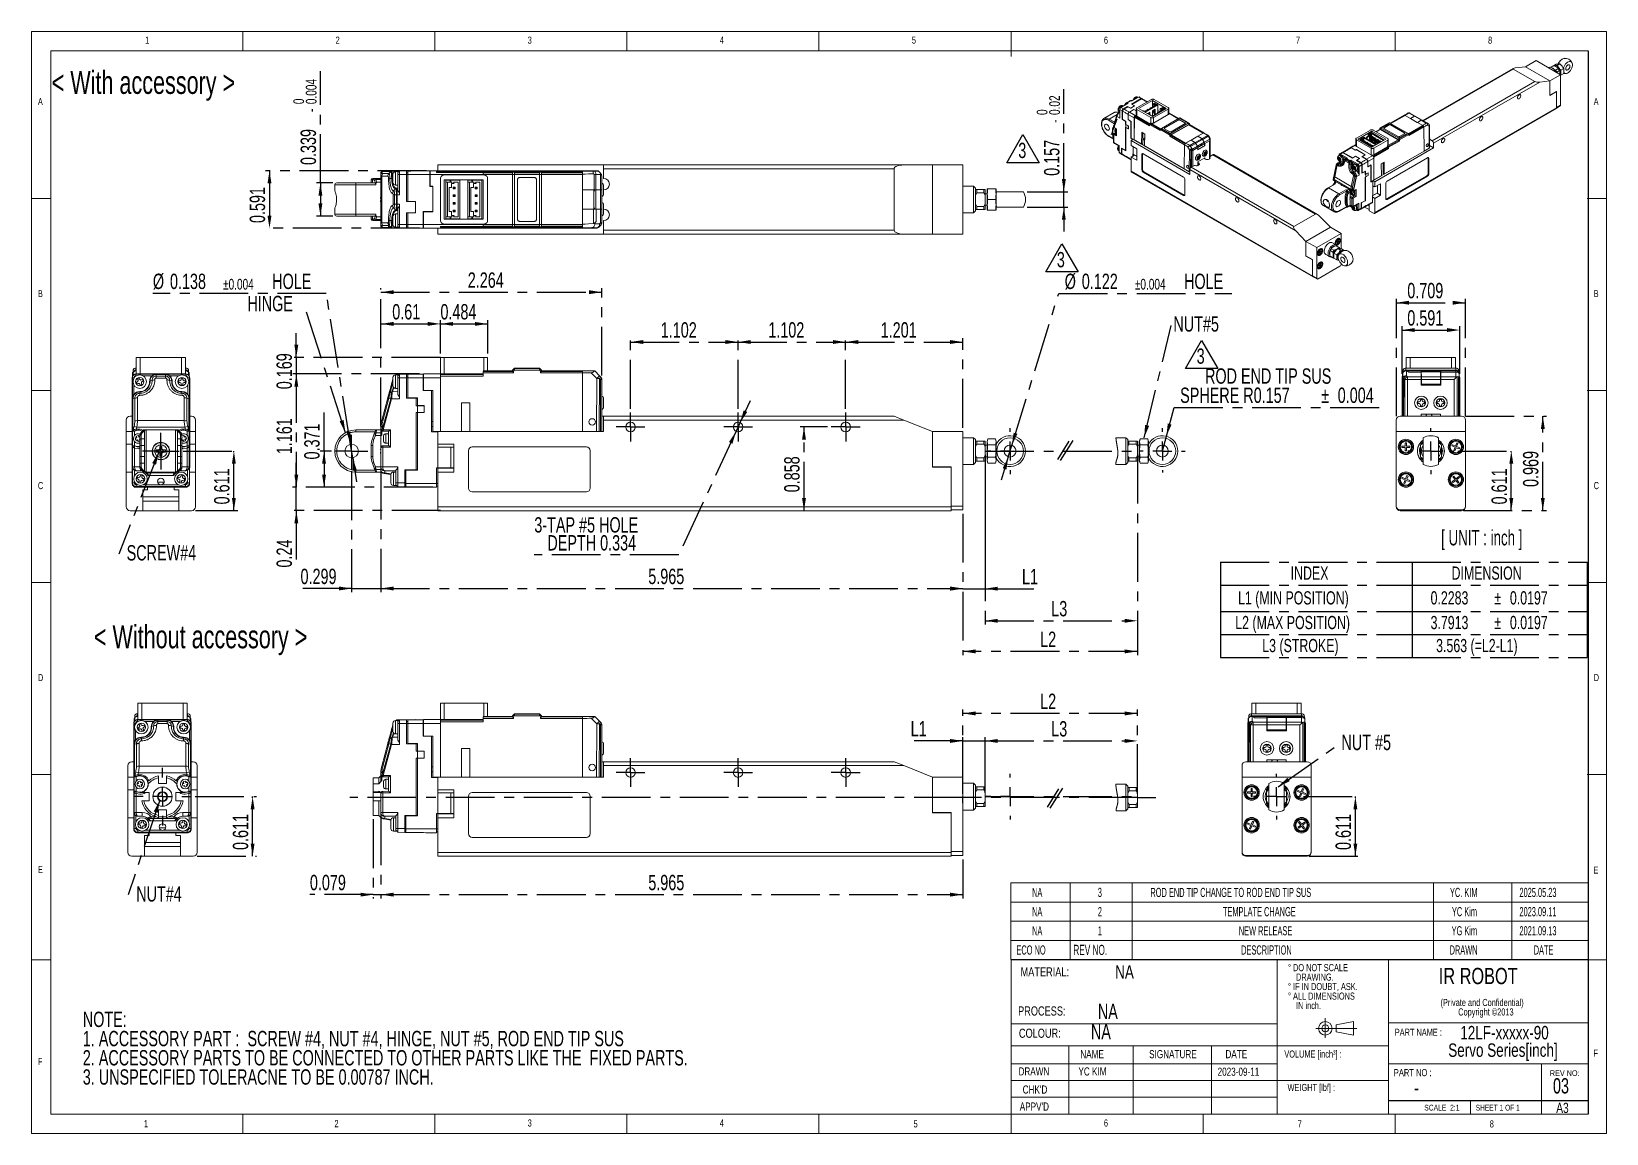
# Model space of a CAD drawing. Header units: inches. Extents: x 0.2 to 16.3, y 0.2 to 11.5.
import ezdxf

# ---------------------------------------------------------------- set-up
doc = ezdxf.new("R2010")
doc.units = ezdxf.units.IN
doc.header["$MEASUREMENT"] = 0
doc.linetypes.add('CENTERX2', pattern=[0.8, 0.5, -0.1, 0.1, -0.1])
for name, color, linetype in [('CENTER_LINE', 7, 'CENTERX2'), ('DIMENSION', 7, 'Continuous'), ('NOTES', 7, 'Continuous')]:
    doc.layers.add(name, color=color, linetype=linetype)
doc.styles.add('SLDTEXTSTYLE0', font='TXT', dxfattribs={"width": 0.7})
doc.styles.add('SLDTEXTSTYLE1', font='TXT', dxfattribs={"width": 0.646667})
doc.styles.add('SLDTEXTSTYLE2', font='TXT', dxfattribs={"width": 0.75})
doc.styles.add('SLDTEXTSTYLE3', font='TXT', dxfattribs={"width": 0.6875})
doc.styles.add('SLDTEXTSTYLE4', font='TXT', dxfattribs={"width": 0.694444})
doc.styles.add('SLDTEXTSTYLE5', font='TXT', dxfattribs={"width": 0.605})
doc.dimstyles.new('SLDDIMSTYLE0', dxfattribs={"dimtxt": 0.15748, "dimasz": 0.13, "dimexe": 0, "dimexo": 0.0625, "dimgap": 0.03937, "dimtad": 1, "dimdec": 3, "dimrnd": 1e-09, "dimzin": 12, "dimdsep": 46, "dimtxsty": 'SLDTEXTSTYLE0', "dimsah": 1, "dimcen": 0.09, "dimadec": 0, "dimazin": 3, "dimtfac": 1, "dimtdec": 3, "dimtofl": 0, "dimtmove": 0, "dimatfit": 3, "dimfxl": 1, "dimfrac": 2, "dimtolj": 1, "dimtzin": 12, "dimarcsym": 0})
doc.dimstyles.new('SLDDIMSTYLE1', dxfattribs={"dimtxt": 0.15748, "dimasz": 0.13, "dimexe": 0, "dimexo": 0.0625, "dimgap": 0.03937, "dimtad": 1, "dimdec": 3, "dimrnd": 1e-09, "dimdsep": 46, "dimtxsty": 'SLDTEXTSTYLE0', "dimsah": 1, "dimcen": 0.09, "dimadec": 0, "dimazin": 2, "dimtfac": 1, "dimtdec": 3, "dimtmove": 0, "dimatfit": 0, "dimfxl": 1, "dimfrac": 2, "dimtolj": 1, "dimtzin": 12, "dimarcsym": 0})
doc.dimstyles.new('SLDDIMSTYLE10', dxfattribs={"dimtxt": 0.15748, "dimasz": 0.13, "dimexe": 0, "dimexo": 0.0625, "dimgap": 0.03937, "dimtad": 0, "dimtih": 1, "dimtoh": 1, "dimdec": 3, "dimrnd": 1e-09, "dimzin": 12, "dimdsep": 46, "dimtxsty": 'SLDTEXTSTYLE0', "dimsah": 1, "dimcen": 0, "dimadec": 0, "dimazin": 3, "dimtfac": 1, "dimtdec": 3, "dimtofl": 0, "dimtmove": 0, "dimatfit": 3, "dimfxl": 1, "dimfrac": 2, "dimtolj": 1, "dimtzin": 12, "dimarcsym": 0})
doc.dimstyles.new('SLDDIMSTYLE2', dxfattribs={"dimtxt": 0.15748, "dimasz": 0.13, "dimexe": 0, "dimexo": 0.0625, "dimgap": 0.03937, "dimtad": 1, "dimdec": 3, "dimrnd": 1e-09, "dimdsep": 46, "dimtxsty": 'SLDTEXTSTYLE0', "dimsah": 1, "dimcen": 0.09, "dimadec": 0, "dimazin": 2, "dimtfac": 1, "dimtdec": 3, "dimtofl": 0, "dimtmove": 0, "dimatfit": 3, "dimfxl": 1, "dimfrac": 2, "dimtolj": 1, "dimtzin": 12, "dimarcsym": 0})
doc.dimstyles.new('SLDDIMSTYLE3', dxfattribs={"dimtxt": 0.15748, "dimasz": 0.13, "dimexe": 0, "dimexo": 0.0625, "dimgap": 0.03937, "dimtad": 0, "dimtih": 1, "dimtoh": 1, "dimdec": 3, "dimrnd": 1e-09, "dimdsep": 46, "dimtxsty": 'SLDTEXTSTYLE0', "dimsah": 1, "dimcen": 0, "dimadec": 0, "dimazin": 2, "dimtol": 1, "dimtp": 0.003937, "dimtm": 0.003937, "dimtfac": 1, "dimtdec": 3, "dimtmove": 0, "dimatfit": 3, "dimfxl": 1, "dimfrac": 2, "dimtolj": 1, "dimarcsym": 0})
doc.dimstyles.new('SLDDIMSTYLE4', dxfattribs={"dimtxt": 0.15748, "dimasz": 0.13, "dimexe": 0, "dimexo": 0.0625, "dimgap": 0.03937, "dimtad": 1, "dimdec": 3, "dimrnd": 1e-09, "dimzin": 12, "dimdsep": 46, "dimtxsty": 'SLDTEXTSTYLE0', "dimsah": 1, "dimcen": 0.09, "dimadec": 0, "dimazin": 3, "dimtfac": 1, "dimtdec": 3, "dimtmove": 0, "dimatfit": 0, "dimfxl": 1, "dimfrac": 2, "dimtolj": 1, "dimtzin": 12, "dimarcsym": 0})
doc.dimstyles.new('SLDDIMSTYLE5', dxfattribs={"dimtxt": 0.15748, "dimasz": 0.13, "dimexe": 0, "dimexo": 0.0625, "dimgap": 0.03937, "dimtad": 0, "dimtih": 1, "dimtoh": 1, "dimdec": 3, "dimrnd": 1e-09, "dimzin": 12, "dimdsep": 46, "dimtxsty": 'SLDTEXTSTYLE0', "dimsah": 1, "dimcen": 0, "dimadec": 0, "dimazin": 3, "dimtfac": 1, "dimtdec": 3, "dimtmove": 0, "dimatfit": 3, "dimfxl": 1, "dimfrac": 2, "dimtolj": 1, "dimtzin": 12, "dimarcsym": 0})
doc.dimstyles.new('SLDDIMSTYLE6', dxfattribs={"dimtxt": 0.15748, "dimasz": 0.13, "dimexe": 0, "dimexo": 0.0625, "dimgap": 0.03937, "dimtad": 0, "dimtih": 1, "dimtoh": 1, "dimdec": 3, "dimrnd": 1e-09, "dimdsep": 46, "dimtxsty": 'SLDTEXTSTYLE0', "dimsah": 1, "dimcen": 0, "dimadec": 0, "dimazin": 2, "dimtol": 1, "dimtp": 0.0039, "dimtm": 0.0039, "dimtfac": 1, "dimtdec": 3, "dimtmove": 0, "dimatfit": 3, "dimfxl": 1, "dimfrac": 2, "dimtolj": 1, "dimarcsym": 0})
doc.dimstyles.new('SLDDIMSTYLE7', dxfattribs={"dimtxt": 0.18, "dimasz": 0.13, "dimexe": 0, "dimexo": 0.0625, "dimgap": 0, "dimtad": 0, "dimtih": 1, "dimtoh": 1, "dimdec": 0, "dimrnd": 1e-09, "dimzin": 0, "dimdsep": 46, "dimtxsty": 'Standard', "dimsah": 1, "dimcen": 0.09, "dimadec": 0, "dimazin": 0, "dimtfac": 0.13, "dimtdec": 0, "dimtofl": 0, "dimtmove": 0, "dimatfit": 3, "dimfxl": 1, "dimfrac": 2, "dimtolj": 1, "dimtzin": 0, "dimarcsym": 0})
doc.dimstyles.new('SLDDIMSTYLE8', dxfattribs={"dimtxt": 0.15748, "dimasz": 0.13, "dimexe": 0, "dimexo": 0.0625, "dimgap": 0.03937, "dimtad": 1, "dimdec": 3, "dimrnd": 1e-09, "dimdsep": 46, "dimtxsty": 'SLDTEXTSTYLE0', "dimsah": 1, "dimcen": 0.09, "dimadec": 0, "dimazin": 2, "dimtol": 1, "dimtm": 0.003937, "dimtfac": 1, "dimtdec": 3, "dimtofl": 0, "dimtmove": 0, "dimatfit": 3, "dimfxl": 1, "dimfrac": 2, "dimtolj": 1, "dimarcsym": 0})
doc.dimstyles.new('SLDDIMSTYLE9', dxfattribs={"dimtxt": 0.15748, "dimasz": 0.13, "dimexe": 0, "dimexo": 0.0625, "dimgap": 0.03937, "dimtad": 1, "dimdec": 3, "dimrnd": 1e-09, "dimdsep": 46, "dimtxsty": 'SLDTEXTSTYLE0', "dimsah": 1, "dimcen": 0.09, "dimadec": 0, "dimazin": 2, "dimtol": 1, "dimtm": 0.0196, "dimtfac": 1, "dimtdec": 3, "dimtmove": 0, "dimatfit": 0, "dimfxl": 1, "dimfrac": 2, "dimtolj": 1, "dimarcsym": 0})

msp = doc.modelspace()

# ---------------------------------------------------------------- texts
at = {"color": 7, "linetype": 'Continuous', "lineweight": 0}
for s, insert, char_height, attachment_point, style in [('1', (1.3615, 11.4436), 0.0729, 1, 'SLDTEXTSTYLE2'), ('2', (3.3136, 11.4436), 0.0729, 1, 'SLDTEXTSTYLE2'), ('3', (5.2822, 11.4436), 0.0729, 1, 'SLDTEXTSTYLE2'), ('4', (7.2507, 11.4436), 0.0729, 1, 'SLDTEXTSTYLE2'), ('5', (9.2192, 11.4436), 0.0729, 1, 'SLDTEXTSTYLE2'), ('6', (11.1877, 11.4436), 0.0729, 1, 'SLDTEXTSTYLE2'), ('7', (13.1562, 11.4436), 0.0729, 1, 'SLDTEXTSTYLE2'), ('8', (15.1247, 11.4436), 0.0729, 1, 'SLDTEXTSTYLE2'), ('A', (0.2625, 10.8137), 0.0729, 1, 'SLDTEXTSTYLE2'), ('A', (16.2073, 10.8137), 0.0729, 1, 'SLDTEXTSTYLE2'), ('B', (0.2625, 8.8452), 0.0729, 1, 'SLDTEXTSTYLE2'), ('B', (16.2073, 8.8452), 0.0729, 1, 'SLDTEXTSTYLE2'), ('C', (0.2625, 6.8767), 0.0729, 1, 'SLDTEXTSTYLE2'), ('C', (16.2073, 6.8767), 0.0729, 1, 'SLDTEXTSTYLE2'), ('D', (0.2625, 4.9082), 0.0729, 1, 'SLDTEXTSTYLE2'), ('D', (16.2073, 4.9082), 0.0729, 1, 'SLDTEXTSTYLE2'), ('E', (0.2625, 2.9397), 0.0729, 1, 'SLDTEXTSTYLE2'), ('E', (16.2042, 2.9345), 0.0729, 1, 'SLDTEXTSTYLE2'), ('MATERIAL:', (10.3338, 1.9007), 0.09375, 1, 'SLDTEXTSTYLE2'), ('NA', (11.399, 1.9225), 0.1378, 2, 'SLDTEXTSTYLE2'), ('PROCESS:', (10.3082, 1.5003), 0.09375, 1, 'SLDTEXTSTYLE2'), ('PART NAME :', (14.1688, 1.2713), 0.072917, 1, 'SLDTEXTSTYLE2'), ('F', (0.2625, 0.9712), 0.0729, 1, 'SLDTEXTSTYLE2'), ('NAME', (10.9459, 1.0522), 0.08333, 1, 'SLDTEXTSTYLE2'), ('SIGNATURE', (11.651, 1.0522), 0.08333, 1, 'SLDTEXTSTYLE2'), ('DATE', (12.4332, 1.0522), 0.08333, 1, 'SLDTEXTSTYLE2'), ('VOLUME [inch³] :', (13.0367, 1.0481), 0.072917, 1, 'SLDTEXTSTYLE2'), ('DRAWN', (10.3125, 0.8753), 0.08333, 1, 'SLDTEXTSTYLE2'), ('2023-09-11', (12.3528, 0.8722), 0.08333, 1, 'SLDTEXTSTYLE2'), ('REV NO:', (15.7582, 0.8455), 0.05906, 1, 'SLDTEXTSTYLE2'), ("CHK'D", (10.3553, 0.6894), 0.08333, 1, 'SLDTEXTSTYLE2'), ('-', (14.392, 0.7443), 0.1575, 2, 'SLDTEXTSTYLE2'), ("APPV'D", (10.3253, 0.5149), 0.08333, 1, 'SLDTEXTSTYLE2'), ('SCALE  2:1', (14.471, 0.4918), 0.05906, 1, 'SLDTEXTSTYLE0'), ('SHEET 1 OF 1', (14.9977, 0.4918), 0.059055, 1, 'SLDTEXTSTYLE3'), ('A3', (15.8233, 0.5121), 0.10417, 1, 'SLDTEXTSTYLE2'), ('1', (1.3495, 0.3344), 0.0729, 1, 'SLDTEXTSTYLE2'), ('2', (3.3016, 0.3344), 0.0729, 1, 'SLDTEXTSTYLE2'), ('3', (5.2822, 0.3413), 0.0729, 1, 'SLDTEXTSTYLE2'), ('4', (7.2507, 0.3413), 0.0729, 1, 'SLDTEXTSTYLE2'), ('5', (9.2367, 0.332), 0.0729, 1, 'SLDTEXTSTYLE2')]:
    msp.add_mtext(s, dxfattribs=dict(at, insert=insert, char_height=char_height, attachment_point=attachment_point, style=style))
at = {"layer": 'CENTER_LINE', "attachment_point": 1}
for s, insert, char_height, style in [('< With accessory >', (0.4041, 11.0924), 0.23622, 'SLDTEXTSTYLE0'), ('[ UNIT : inch ]', (14.6442, 6.3843), 0.15748, 'SLDTEXTSTYLE1'), ('< Without accessory >', (0.8365, 5.4084), 0.23622, 'SLDTEXTSTYLE0'), ('NA', (11.1254, 1.5269), 0.15748, 'SLDTEXTSTYLE0'), ('NA', (11.0544, 1.3192), 0.15748, 'SLDTEXTSTYLE0'), ('03', (15.7901, 0.7644), 0.15748, 'SLDTEXTSTYLE0')]:
    msp.add_mtext(s, dxfattribs=dict(at, insert=insert, char_height=char_height, style=style))
at = {"layer": 'NOTES', "attachment_point": 1}
for s, insert, char_height, style in [('IR ROBOT', (14.6199, 1.8951), 0.16667, 'SLDTEXTSTYLE2'), ('COLOUR:', (10.3168, 1.2721), 0.09375, 'SLDTEXTSTYLE2'), ('F', (16.2042, 1.0567), 0.0729, 'SLDTEXTSTYLE2'), ('YC KIM', (10.9266, 0.8753), 0.08333, 'SLDTEXTSTYLE2'), ('PART NO :', (14.1589, 0.8575), 0.07292, 'SLDTEXTSTYLE4'), ('WEIGHT [lbf] :', (13.0699, 0.7055), 0.072917, 'SLDTEXTSTYLE2'), ('6', (11.1877, 0.3413), 0.0729, 'SLDTEXTSTYLE2'), ('7', (13.1737, 0.332), 0.0729, 'SLDTEXTSTYLE2'), ('8', (15.1422, 0.332), 0.0729, 'SLDTEXTSTYLE2')]:
    msp.add_mtext(s, dxfattribs=dict(at, insert=insert, char_height=char_height, style=style))

# ---------------------------------------------------------------- blocks, each defined once
blk = doc.blocks.new('SW_NOTE_0')
at = {"layer": 'CENTER_LINE', "color": 0, "attachment_point": 1, "style": 'SLDTEXTSTYLE0'}
for s, insert, char_height in [('NOTE:', (0, 0.203), 0.1575), ('1. ACCESSORY PART :  SCREW #4, NUT #4, HINGE, NUT #5, ROD END TIP SUS', (0, 0.006), 0.15748), ('2. ACCESSORY PARTS TO BE CONNECTED TO OTHER PARTS LIKE THE  FIXED PARTS.', (0, -0.191), 0.15748), ('3. UNSPECIFIED TOLERACNE TO BE 0.00787 INCH.', (0, -0.388), 0.15748)]:
    blk.add_mtext(s, dxfattribs=dict(at, insert=insert, char_height=char_height))
blk = doc.blocks.new('SW_NOTE_0_1')
at = {"color": 0, "linetype": 'Continuous', "lineweight": 0, "char_height": 0.07292, "attachment_point": 2, "style": 'SLDTEXTSTYLE2'}
for s, insert in [('(Private and Confidential)', (0.606, 0.094)), ('Copyright ©2013', (0.645, -0.003))]:
    blk.add_mtext(s, dxfattribs=dict(at, insert=insert))
blk = doc.blocks.new('SW_NOTE_0_2')
at = {"color": 0, "linetype": 'Continuous', "lineweight": 0, "char_height": 0.1378, "attachment_point": 2, "style": 'SLDTEXTSTYLE2'}
for s, insert in [('12LF-xxxxx-90', (0.558, 0.178)), ('Servo Series[inch]', (0.542, -0.001))]:
    blk.add_mtext(s, dxfattribs=dict(at, insert=insert))
blk = doc.blocks.new('SW_NOTE_0_3')
at = {"color": 0, "linetype": 'Continuous', "lineweight": 0, "attachment_point": 1, "style": 'SLDTEXTSTYLE2'}
for s, insert, char_height in [('%%d DO NOT SCALE', (0, 0.094), 0.07292), ('%%d IF IN DOUBT, ASK.', (0, -0.1), 0.07292), ('DRAWING.', (0.082, -0.003), 0.0729), ('%%d ALL DIMENSIONS', (0, -0.198), 0.07292), ('IN inch.', (0.082, -0.295), 0.0729)]:
    blk.add_mtext(s, dxfattribs=dict(at, insert=insert, char_height=char_height))
blk = doc.blocks.new('SW_TABLEANNOTATION_0')
at = {"layer": 'CENTER_LINE', "color": 0}
for p, q in [((0, 0), (0, -0.236)), ((0, 0), (1.964, 0)), ((1.964, 0), (1.964, -0.236)), ((1.964, 0), (3.759, 0)), ((3.759, 0), (3.759, -0.236)), ((0, -0.236), (0, -0.507)), ((0, -0.236), (1.964, -0.236)), ((1.964, -0.236), (1.964, -0.507)), ((1.964, -0.236), (3.759, -0.236)), ((3.759, -0.236), (3.759, -0.507)), ((0, -0.507), (0, -0.743)), ((0, -0.507), (1.964, -0.507)), ((1.964, -0.507), (1.964, -0.743)), ((1.964, -0.507), (3.759, -0.507)), ((3.759, -0.507), (3.759, -0.743)), ((0, -0.743), (0, -0.979)), ((0, -0.743), (1.964, -0.743)), ((1.964, -0.743), (1.964, -0.979)), ((1.964, -0.743), (3.759, -0.743)), ((3.759, -0.743), (3.759, -0.979)), ((0, -0.979), (1.964, -0.979)), ((1.964, -0.979), (3.759, -0.979))]:
    blk.add_line(p, q, dxfattribs=at)
at = {"layer": 'CENTER_LINE', "color": 0, "attachment_point": 1, "style": 'SLDTEXTSTYLE0'}
for s, insert, char_height in [('INDEX', (0.719, -0.045), 0.1354), ('DIMENSION', (2.368, -0.045), 0.1354), ('L1 (MIN POSITION)', (0.18, -0.299), 0.13542), ('0.2283', (2.153, -0.299), 0.1354), ('%%p', (2.807, -0.299), 0.1354), ('0.0197', (2.966, -0.299), 0.1354), ('L2 (MAX POSITION)', (0.151, -0.552), 0.13542), ('3.7913', (2.153, -0.552), 0.1354), ('%%p', (2.807, -0.552), 0.1354), ('0.0197', (2.966, -0.552), 0.1354), ('L3 (STROKE)', (0.428, -0.788), 0.13542), ('3.563 (=L2-L1)', (2.21, -0.788), 0.13542)]:
    blk.add_mtext(s, dxfattribs=dict(at, insert=insert, char_height=char_height))
blk = doc.blocks.new('SW_TABLEANNOTATION_1')
at = {"color": 0, "linetype": 'Continuous', "lineweight": 18}
for p, q in [((0, 0), (0, -0.197)), ((0, 0), (0.606, 0)), ((0.606, 0), (0.606, -0.197)), ((0.606, 0), (1.243, 0)), ((1.243, 0), (1.243, -0.197)), ((1.243, 0), (4.33, 0)), ((4.33, 0), (4.33, -0.197)), ((4.33, 0), (5.132, 0)), ((5.132, 0), (5.132, -0.197)), ((5.132, 0), (5.915, 0)), ((5.915, 0), (5.915, -0.197)), ((0, -0.197), (0, -0.394)), ((0, -0.197), (0.606, -0.197)), ((0.606, -0.197), (0.606, -0.394)), ((0.606, -0.197), (1.243, -0.197)), ((1.243, -0.197), (1.243, -0.394)), ((1.243, -0.197), (4.33, -0.197)), ((4.33, -0.197), (4.33, -0.394)), ((4.33, -0.197), (5.132, -0.197)), ((5.132, -0.197), (5.132, -0.394)), ((5.132, -0.197), (5.915, -0.197)), ((5.915, -0.197), (5.915, -0.394)), ((0, -0.394), (0, -0.591)), ((0, -0.394), (0.606, -0.394)), ((0.606, -0.394), (0.606, -0.591)), ((0.606, -0.394), (1.243, -0.394)), ((1.243, -0.394), (1.243, -0.591)), ((1.243, -0.394), (4.33, -0.394)), ((4.33, -0.394), (4.33, -0.591)), ((4.33, -0.394), (5.132, -0.394)), ((5.132, -0.394), (5.132, -0.591)), ((5.132, -0.394), (5.915, -0.394)), ((5.915, -0.394), (5.915, -0.591)), ((0, -0.591), (0, -0.787)), ((0, -0.591), (0.606, -0.591)), ((0.606, -0.591), (0.606, -0.787)), ((0.606, -0.591), (1.243, -0.591)), ((1.243, -0.591), (1.243, -0.787)), ((1.243, -0.591), (4.33, -0.591)), ((4.33, -0.591), (4.33, -0.787)), ((4.33, -0.591), (5.132, -0.591)), ((5.132, -0.591), (5.132, -0.787)), ((5.132, -0.591), (5.915, -0.591)), ((5.915, -0.591), (5.915, -0.787)), ((0, -0.787), (0.606, -0.787)), ((0.606, -0.787), (1.243, -0.787)), ((1.243, -0.787), (4.33, -0.787)), ((4.33, -0.787), (5.132, -0.787)), ((5.132, -0.787), (5.915, -0.787))]:
    blk.add_line(p, q, dxfattribs=at)
at = {"color": 0, "linetype": 'Continuous', "lineweight": 0, "attachment_point": 1, "style": 'SLDTEXTSTYLE5'}
for s, insert, char_height in [('NA', (0.216, -0.052), 0.0938), ('3', (0.89, -0.052), 0.0938), ('ROD END TIP CHANGE TO ROD END TIP SUS', (1.429, -0.052), 0.09375), ('YC. KIM', (4.499, -0.052), 0.0938), ('2025.05.23', (5.211, -0.052), 0.0938), ('NA', (0.216, -0.249), 0.0938), ('2', (0.89, -0.249), 0.0938), ('TEMPLATE CHANGE', (2.172, -0.249), 0.09375), ('YC Kim', (4.519, -0.249), 0.0938), ('2023.09.11', (5.211, -0.249), 0.0938), ('NA', (0.216, -0.445), 0.0938), ('1', (0.89, -0.445), 0.0938), ('NEW RELEASE', (2.335, -0.445), 0.09375), ('YG Kim', (4.516, -0.445), 0.0938), ('2021.09.13', (5.211, -0.445), 0.0938), ('ECO NO', (0.056, -0.642), 0.0938), ('REV NO.', (0.639, -0.636), 0.1042), ('DESCRIPTION', (2.359, -0.642), 0.09375), ('DRAWN', (4.495, -0.642), 0.0938), ('DATE', (5.357, -0.642), 0.0938)]:
    blk.add_mtext(s, dxfattribs=dict(at, insert=insert, char_height=char_height))
blk = doc.blocks.new('_D')
at = {"layer": 'CENTER_LINE'}
for p, q in [((9.97, 7.155), (9.97, 5.415)), ((11.531, 7.155), (11.531, 5.415)), ((9.97, 5.454), (11.531, 5.454))]:
    blk.add_line(p, q, dxfattribs=at)
for points in [[(9.97, 5.454), (10.1, 5.434), (10.1, 5.474)], [(11.531, 5.454), (11.401, 5.474), (11.401, 5.434)]]:
    blk.add_solid(points, dxfattribs=at)
at = {"layer": 'CENTER_LINE', "insert": (10.648, 5.657), "char_height": 0.1575, "attachment_point": 1, "style": 'SLDTEXTSTYLE0'}
blk.add_mtext('L3', dxfattribs=at)
blk = doc.blocks.new('_D_1')
at = {"layer": 'CENTER_LINE'}
for p, q in [((11.531, 7.155), (11.531, 5.1)), ((9.742, 6.552), (9.742, 5.1)), ((11.531, 5.14), (9.742, 5.14))]:
    blk.add_line(p, q, dxfattribs=at)
for points in [[(9.742, 5.14), (9.872, 5.12), (9.872, 5.16)], [(11.531, 5.14), (11.401, 5.16), (11.401, 5.12)]]:
    blk.add_solid(points, dxfattribs=at)
at = {"layer": 'CENTER_LINE', "insert": (10.534, 5.343), "char_height": 0.1575, "attachment_point": 1, "style": 'SLDTEXTSTYLE0'}
blk.add_mtext('L2', dxfattribs=at)
blk = doc.blocks.new('_D_2')
at = {"layer": 'CENTER_LINE'}
for p, q in [((2.911, 8.154), (2.911, 8.404)), ((4.388, 8.154), (2.872, 8.154)), ((2.911, 8.154), (2.911, 7.985)), ((4.175, 7.985), (2.872, 7.985)), ((2.911, 7.985), (2.911, 7.735))]:
    blk.add_line(p, q, dxfattribs=at)
for points in [[(2.911, 8.154), (2.931, 8.284), (2.891, 8.284)], [(2.911, 7.985), (2.891, 7.855), (2.931, 7.855)]]:
    blk.add_solid(points, dxfattribs=at)
at = {"layer": 'CENTER_LINE', "insert": (2.708, 7.828), "char_height": 0.1575, "attachment_point": 1, "rotation": 90, "style": 'SLDTEXTSTYLE0'}
blk.add_mtext('0.169', dxfattribs=at)
blk = doc.blocks.new('_D_3')
at = {"layer": 'CENTER_LINE'}
for p, q in [((4.388, 8.193), (4.388, 8.537)), ((4.388, 8.498), (4.872, 8.498)), ((4.872, 8.193), (4.872, 8.537))]:
    blk.add_line(p, q, dxfattribs=at)
for points in [[(4.388, 8.498), (4.518, 8.478), (4.518, 8.518)], [(4.872, 8.498), (4.742, 8.518), (4.742, 8.478)]]:
    blk.add_solid(points, dxfattribs=at)
at = {"layer": 'CENTER_LINE', "insert": (4.388, 8.701), "char_height": 0.1575, "attachment_point": 1, "style": 'SLDTEXTSTYLE0'}
blk.add_mtext('0.484', dxfattribs=at)
blk = doc.blocks.new('_D_4')
at = {"layer": 'CENTER_LINE'}
for p, q in [((3.777, 7.45), (3.777, 8.537)), ((3.777, 8.498), (4.388, 8.498)), ((4.388, 8.193), (4.388, 8.537))]:
    blk.add_line(p, q, dxfattribs=at)
for points in [[(3.777, 8.498), (3.907, 8.478), (3.907, 8.518)], [(4.388, 8.498), (4.258, 8.518), (4.258, 8.478)]]:
    blk.add_solid(points, dxfattribs=at)
at = {"layer": 'CENTER_LINE', "insert": (3.894, 8.701), "char_height": 0.1575, "attachment_point": 1, "style": 'SLDTEXTSTYLE0'}
blk.add_mtext('0.61', dxfattribs=at)
blk = doc.blocks.new('_D_5')
at = {"layer": 'CENTER_LINE'}
for p, q in [((3.218, 8.81), (1.441, 8.81)), ((3.467, 7.262), (3.218, 8.81)), ((3.489, 7.126), (3.467, 7.262)), ((3.489, 7.126), (3.529, 6.879))]:
    blk.add_line(p, q, dxfattribs=at)
for points in [[(3.467, 7.262), (3.466, 7.393), (3.427, 7.387)], [(3.489, 7.126), (3.49, 6.994), (3.529, 7.001)]]:
    blk.add_solid(points, dxfattribs=at)
at = {"layer": 'CENTER_LINE', "attachment_point": 1, "style": 'SLDTEXTSTYLE0'}
for s, insert, char_height in [('%%c', (1.441, 9.013), 0.1575), ('0.138', (1.616, 9.013), 0.1575), ('±0.004', (2.16, 8.96), 0.1102), ('HOLE', (2.664, 9.013), 0.1575)]:
    blk.add_mtext(s, dxfattribs=dict(at, insert=insert, char_height=char_height))
blk = doc.blocks.new('_D_6')
at = {"layer": 'CENTER_LINE'}
for p, q in [((3.777, 7.45), (3.777, 8.863)), ((3.777, 8.823), (6.041, 8.823)), ((6.041, 7.968), (6.041, 8.863))]:
    blk.add_line(p, q, dxfattribs=at)
for points in [[(3.777, 8.823), (3.907, 8.803), (3.907, 8.843)], [(6.041, 8.823), (5.911, 8.843), (5.911, 8.803)]]:
    blk.add_solid(points, dxfattribs=at)
at = {"layer": 'CENTER_LINE', "insert": (4.668, 9.026), "char_height": 0.1575, "attachment_point": 1, "style": 'SLDTEXTSTYLE0'}
blk.add_mtext('2.264', dxfattribs=at)
blk = doc.blocks.new('_D_7')
at = {"layer": 'CENTER_LINE'}
for p, q in [((6.336, 7.628), (6.336, 8.352)), ((6.336, 8.312), (7.439, 8.312)), ((7.439, 7.628), (7.439, 8.352))]:
    blk.add_line(p, q, dxfattribs=at)
for points in [[(6.336, 8.312), (6.466, 8.292), (6.466, 8.332)], [(7.439, 8.312), (7.309, 8.332), (7.309, 8.292)]]:
    blk.add_solid(points, dxfattribs=at)
at = {"layer": 'CENTER_LINE', "insert": (6.646, 8.515), "char_height": 0.1575, "attachment_point": 1, "style": 'SLDTEXTSTYLE0'}
blk.add_mtext('1.102', dxfattribs=at)
blk = doc.blocks.new('_D_8')
at = {"layer": 'CENTER_LINE'}
for p, q in [((7.439, 7.628), (7.439, 8.352)), ((7.439, 8.312), (8.541, 8.312)), ((8.541, 7.628), (8.541, 8.352))]:
    blk.add_line(p, q, dxfattribs=at)
for points in [[(7.439, 8.312), (7.569, 8.292), (7.569, 8.332)], [(8.541, 8.312), (8.411, 8.332), (8.411, 8.292)]]:
    blk.add_solid(points, dxfattribs=at)
at = {"layer": 'CENTER_LINE', "insert": (7.748, 8.515), "char_height": 0.1575, "attachment_point": 1, "style": 'SLDTEXTSTYLE0'}
blk.add_mtext('1.102', dxfattribs=at)
blk = doc.blocks.new('_D_9')
at = {"layer": 'CENTER_LINE'}
for p, q in [((8.541, 7.628), (8.541, 8.352)), ((8.541, 8.312), (9.742, 8.312)), ((9.742, 7.433), (9.742, 8.352))]:
    blk.add_line(p, q, dxfattribs=at)
for points in [[(8.541, 8.312), (8.671, 8.292), (8.671, 8.332)], [(9.742, 8.312), (9.612, 8.332), (9.612, 8.292)]]:
    blk.add_solid(points, dxfattribs=at)
at = {"layer": 'CENTER_LINE', "insert": (8.9, 8.515), "char_height": 0.1575, "attachment_point": 1, "style": 'SLDTEXTSTYLE0'}
blk.add_mtext('1.201', dxfattribs=at)
blk = doc.blocks.new('_D_10')
at = {"layer": 'CENTER_LINE'}
for p, q in [((8.354, 7.441), (8.075, 7.441)), ((8.114, 6.583), (8.114, 7.441))]:
    blk.add_line(p, q, dxfattribs=at)
for points in [[(8.114, 7.441), (8.094, 7.311), (8.134, 7.311)], [(8.114, 6.583), (8.134, 6.713), (8.094, 6.713)]]:
    blk.add_solid(points, dxfattribs=at)
at = {"layer": 'CENTER_LINE', "insert": (7.911, 6.771), "char_height": 0.1575, "attachment_point": 1, "rotation": 90, "style": 'SLDTEXTSTYLE0'}
blk.add_mtext('0.858', dxfattribs=at)
blk = doc.blocks.new('_D_11')
at = {"layer": 'CENTER_LINE'}
for p, q in [((4.175, 7.985), (2.872, 7.985)), ((2.911, 7.985), (2.911, 6.823)), ((4.309, 6.823), (2.872, 6.823))]:
    blk.add_line(p, q, dxfattribs=at)
for points in [[(2.911, 7.985), (2.891, 7.855), (2.931, 7.855)], [(2.911, 6.823), (2.931, 6.953), (2.891, 6.953)]]:
    blk.add_solid(points, dxfattribs=at)
at = {"layer": 'CENTER_LINE', "insert": (2.708, 7.162), "char_height": 0.1575, "attachment_point": 1, "rotation": 90, "style": 'SLDTEXTSTYLE0'}
blk.add_mtext('1.161', dxfattribs=at)
blk = doc.blocks.new('_D_12')
at = {"layer": 'CENTER_LINE'}
for p, q in [((2.911, 6.823), (2.911, 7.073)), ((4.309, 6.823), (2.872, 6.823)), ((2.911, 6.583), (2.911, 6.823)), ((4.39, 6.583), (2.872, 6.583)), ((2.911, 6.583), (2.911, 6))]:
    blk.add_line(p, q, dxfattribs=at)
for points in [[(2.911, 6.823), (2.931, 6.953), (2.891, 6.953)], [(2.911, 6.583), (2.891, 6.453), (2.931, 6.453)]]:
    blk.add_solid(points, dxfattribs=at)
at = {"layer": 'CENTER_LINE', "insert": (2.708, 6), "char_height": 0.1575, "attachment_point": 1, "rotation": 90, "style": 'SLDTEXTSTYLE0'}
blk.add_mtext('0.24', dxfattribs=at)
blk = doc.blocks.new('_D_13')
at = {"layer": 'CENTER_LINE'}
for p, q in [((3.195, 7.194), (3.195, 7.591)), ((3.271, 7.194), (3.156, 7.194)), ((3.195, 7.194), (3.195, 6.823)), ((4.309, 6.823), (3.156, 6.823))]:
    blk.add_line(p, q, dxfattribs=at)
for points in [[(3.195, 7.194), (3.175, 7.064), (3.215, 7.064)], [(3.195, 6.823), (3.215, 6.953), (3.175, 6.953)]]:
    blk.add_solid(points, dxfattribs=at)
at = {"layer": 'CENTER_LINE', "insert": (2.992, 7.108), "char_height": 0.1575, "attachment_point": 1, "rotation": 90, "style": 'SLDTEXTSTYLE0'}
blk.add_mtext('0.371', dxfattribs=at)
blk = doc.blocks.new('_D_14')
at = {"layer": 'CENTER_LINE'}
for p, q in [((3.777, 6.992), (3.777, 5.746)), ((9.742, 6.552), (9.742, 5.746)), ((3.777, 5.785), (9.742, 5.785))]:
    blk.add_line(p, q, dxfattribs=at)
for points in [[(3.777, 5.785), (3.907, 5.765), (3.907, 5.805)], [(9.742, 5.785), (9.612, 5.805), (9.612, 5.765)]]:
    blk.add_solid(points, dxfattribs=at)
at = {"layer": 'CENTER_LINE', "insert": (6.518, 5.988), "char_height": 0.1575, "attachment_point": 1, "style": 'SLDTEXTSTYLE0'}
blk.add_mtext('5.965', dxfattribs=at)
blk = doc.blocks.new('_D_15')
at = {"layer": 'CENTER_LINE'}
for p, q in [((3.478, 6.987), (3.478, 5.746)), ((3.777, 6.992), (3.777, 5.746)), ((3.478, 5.785), (2.954, 5.785)), ((3.478, 5.785), (3.777, 5.785)), ((3.777, 5.785), (4.027, 5.785))]:
    blk.add_line(p, q, dxfattribs=at)
for points in [[(3.478, 5.785), (3.348, 5.805), (3.348, 5.765)], [(3.777, 5.785), (3.907, 5.765), (3.907, 5.805)]]:
    blk.add_solid(points, dxfattribs=at)
at = {"layer": 'CENTER_LINE', "insert": (2.954, 5.988), "char_height": 0.1575, "attachment_point": 1, "style": 'SLDTEXTSTYLE0'}
blk.add_mtext('0.299', dxfattribs=at)
blk = doc.blocks.new('_D_16')
at = {"layer": 'CENTER_LINE'}
for p, q in [((9.97, 7.052), (9.97, 5.744)), ((9.742, 6.552), (9.742, 5.744)), ((9.742, 5.783), (9.492, 5.783)), ((9.742, 5.783), (9.97, 5.783)), ((9.97, 5.783), (10.553, 5.783))]:
    blk.add_line(p, q, dxfattribs=at)
for points in [[(9.742, 5.783), (9.612, 5.803), (9.612, 5.763)], [(9.97, 5.783), (10.1, 5.763), (10.1, 5.803)]]:
    blk.add_solid(points, dxfattribs=at)
at = {"layer": 'CENTER_LINE', "insert": (10.348, 5.986), "char_height": 0.1575, "attachment_point": 1, "style": 'SLDTEXTSTYLE0'}
blk.add_mtext('L1', dxfattribs=at)
blk = doc.blocks.new('_D_17')
at = {"layer": 'CENTER_LINE'}
for p, q in [((7.459, 7.486), (7.565, 7.713)), ((7.459, 7.486), (7.418, 7.397)), ((7.418, 7.397), (6.83, 6.129)), ((6.83, 6.129), (5.35, 6.129))]:
    blk.add_line(p, q, dxfattribs=at)
for points in [[(7.459, 7.486), (7.532, 7.595), (7.496, 7.612)], [(7.418, 7.397), (7.345, 7.287), (7.381, 7.27)]]:
    blk.add_solid(points, dxfattribs=at)
at = {"layer": 'CENTER_LINE', "char_height": 0.15748, "attachment_point": 1, "style": 'SLDTEXTSTYLE0'}
for s, insert in [('3-TAP #5 HOLE', (5.35, 6.516)), ('DEPTH 0.334', (5.484, 6.332))]:
    blk.add_mtext(s, dxfattribs=dict(at, insert=insert))
blk = doc.blocks.new('_D_18')
at = {"layer": 'CENTER_LINE'}
for p, q in [((10.244, 7.252), (10.724, 8.81)), ((10.724, 8.81), (12.5, 8.81)), ((10.208, 7.136), (10.135, 6.897)), ((10.208, 7.136), (10.244, 7.252))]:
    blk.add_line(p, q, dxfattribs=at)
for points in [[(10.244, 7.252), (10.301, 7.371), (10.263, 7.382)], [(10.208, 7.136), (10.151, 7.017), (10.189, 7.005)]]:
    blk.add_solid(points, dxfattribs=at)
at = {"layer": 'CENTER_LINE', "attachment_point": 1, "style": 'SLDTEXTSTYLE0'}
for s, insert, char_height in [('%%c', (10.786, 9.013), 0.1575), ('0.122', (10.961, 9.013), 0.1575), ('±0.004', (11.505, 8.96), 0.1102), ('HOLE', (12.009, 9.013), 0.1575)]:
    blk.add_mtext(s, dxfattribs=dict(at, insert=insert, char_height=char_height))
blk = doc.blocks.new('SW_NOTE_0_4')
at = {"layer": 'CENTER_LINE', "color": 0, "insert": (-0.583, 0.093), "char_height": 0.1575, "attachment_point": 1, "style": 'SLDTEXTSTYLE0'}
blk.add_mtext('HINGE', dxfattribs=at)
blk = doc.blocks.new('SW_NOTE_0_5')
at = {"layer": 'CENTER_LINE', "color": 0}
for p, q in [((-0.116, -0.004), (0.051, 0.285)), ((0.051, 0.285), (0.218, -0.004)), ((0.218, -0.004), (-0.116, -0.004))]:
    blk.add_line(p, q, dxfattribs=at)
at = {"layer": 'CENTER_LINE', "color": 0, "insert": (0, 0.203), "char_height": 0.157, "attachment_point": 1, "style": 'SLDTEXTSTYLE0'}
blk.add_mtext('3', dxfattribs=at)
blk = doc.blocks.new('SW_CENTERMARKSYMBOL_0')
at = {"layer": 'CENTER_LINE', "color": 0}
for p, q in [((0, 0.098), (0, 0.167)), ((-0.098, 0), (-0.167, 0)), ((0, 0), (-0.098, 0)), ((0, 0), (0, 0.098)), ((0, 0), (0, -0.098)), ((0, 0), (0.098, 0)), ((0.098, 0), (0.167, 0)), ((0, -0.098), (0, -0.167))]:
    blk.add_line(p, q, dxfattribs=at)
blk = doc.blocks.new('SW_CENTERMARKSYMBOL_1')
at = {"layer": 'CENTER_LINE', "color": 0}
for p, q in [((-0.098, 0), (-0.148, 0)), ((0, 0), (-0.098, 0)), ((0, 0.098), (0, 0.148)), ((0, 0), (0, 0.098)), ((0, 0), (0, -0.098)), ((0, 0), (0.098, 0)), ((0.098, 0), (0.148, 0)), ((0, -0.098), (0, -0.148))]:
    blk.add_line(p, q, dxfattribs=at)
blk = doc.blocks.new('SW_CENTERMARKSYMBOL_2')
at = {"layer": 'CENTER_LINE', "color": 0}
for p, q in [((-0.098, 0), (-0.148, 0)), ((0, 0), (-0.098, 0)), ((0, 0.098), (0, 0.148)), ((0, 0), (0, 0.098)), ((0, 0), (0, -0.098)), ((0, 0), (0.098, 0)), ((0.098, 0), (0.148, 0)), ((0, -0.098), (0, -0.148))]:
    blk.add_line(p, q, dxfattribs=at)
blk = doc.blocks.new('SW_CENTERMARKSYMBOL_3')
at = {"layer": 'CENTER_LINE', "color": 0}
for p, q in [((-0.098, 0), (-0.148, 0)), ((0, 0), (-0.098, 0)), ((0, 0.098), (0, 0.148)), ((0, 0), (0, 0.098)), ((0, 0), (0, -0.098)), ((0, 0), (0.098, 0)), ((0.098, 0), (0.148, 0)), ((0, -0.098), (0, -0.148))]:
    blk.add_line(p, q, dxfattribs=at)
blk = doc.blocks.new('SW_CENTERMARKSYMBOL_4')
at = {"layer": 'CENTER_LINE', "color": 0}
for p, q in [((0, 0.197), (0, 0.235)), ((-0.197, 0), (-0.235, 0)), ((0, 0), (-0.098, 0)), ((0, 0), (0, 0.098)), ((0, 0), (0, -0.098)), ((0, 0), (0.098, 0)), ((0.197, 0), (0.235, 0)), ((0, -0.197), (0, -0.235))]:
    blk.add_line(p, q, dxfattribs=at)
blk = doc.blocks.new('_D_19')
at = {"layer": 'CENTER_LINE'}
for p, q in [((14.244, 7.985), (14.244, 8.474)), ((14.244, 8.435), (14.834, 8.435)), ((14.834, 7.985), (14.834, 8.474))]:
    blk.add_line(p, q, dxfattribs=at)
for points in [[(14.244, 8.435), (14.374, 8.415), (14.374, 8.455)], [(14.834, 8.435), (14.704, 8.455), (14.704, 8.415)]]:
    blk.add_solid(points, dxfattribs=at)
at = {"layer": 'CENTER_LINE', "insert": (14.297, 8.638), "char_height": 0.1575, "attachment_point": 1, "style": 'SLDTEXTSTYLE0'}
blk.add_mtext('0.591', dxfattribs=at)
blk = doc.blocks.new('_D_20')
at = {"layer": 'CENTER_LINE'}
for p, q in [((14.185, 7.551), (14.185, 8.755)), ((14.893, 7.551), (14.893, 8.755)), ((14.185, 8.715), (14.893, 8.715))]:
    blk.add_line(p, q, dxfattribs=at)
for points in [[(14.185, 8.715), (14.315, 8.695), (14.315, 8.735)], [(14.893, 8.715), (14.763, 8.735), (14.763, 8.695)]]:
    blk.add_solid(points, dxfattribs=at)
at = {"layer": 'CENTER_LINE', "insert": (14.297, 8.918), "char_height": 0.1575, "attachment_point": 1, "style": 'SLDTEXTSTYLE0'}
blk.add_mtext('0.709', dxfattribs=at)
blk = doc.blocks.new('_D_21')
at = {"layer": 'CENTER_LINE'}
for p, q in [((14.814, 7.194), (15.402, 7.194)), ((15.363, 6.583), (15.363, 7.194)), ((14.872, 6.583), (15.402, 6.583))]:
    blk.add_line(p, q, dxfattribs=at)
for points in [[(15.363, 7.194), (15.343, 7.064), (15.383, 7.064)], [(15.363, 6.583), (15.383, 6.713), (15.343, 6.713)]]:
    blk.add_solid(points, dxfattribs=at)
at = {"layer": 'CENTER_LINE', "insert": (15.16, 6.647), "char_height": 0.1575, "attachment_point": 1, "rotation": 90, "style": 'SLDTEXTSTYLE0'}
blk.add_mtext('0.611', dxfattribs=at)
blk = doc.blocks.new('_D_22')
at = {"layer": 'CENTER_LINE'}
for p, q in [((14.893, 7.551), (15.725, 7.551)), ((15.686, 6.583), (15.686, 7.551)), ((14.872, 6.583), (15.725, 6.583))]:
    blk.add_line(p, q, dxfattribs=at)
for points in [[(15.686, 7.551), (15.666, 7.421), (15.706, 7.421)], [(15.686, 6.583), (15.706, 6.713), (15.666, 6.713)]]:
    blk.add_solid(points, dxfattribs=at)
at = {"layer": 'CENTER_LINE', "insert": (15.483, 6.826), "char_height": 0.1575, "attachment_point": 1, "rotation": 90, "style": 'SLDTEXTSTYLE0'}
blk.add_mtext('0.969', dxfattribs=at)
blk = doc.blocks.new('SW_CENTERMARKSYMBOL_5')
at = {"layer": 'CENTER_LINE', "color": 0}
for p, q in [((0, 0.197), (0, 0.235)), ((-0.197, 0), (-0.235, 0)), ((0, 0), (-0.098, 0)), ((0, 0), (0, 0.098)), ((0, 0), (0, -0.098)), ((0, 0), (0.098, 0)), ((0.197, 0), (0.235, 0)), ((0, -0.197), (0, -0.235))]:
    blk.add_line(p, q, dxfattribs=at)
blk = doc.blocks.new('_D_23')
at = {"layer": 'CENTER_LINE'}
for p, q in [((1.75, 7.194), (2.31, 7.194)), ((2.271, 6.583), (2.271, 7.194)), ((1.877, 6.583), (2.31, 6.583))]:
    blk.add_line(p, q, dxfattribs=at)
for points in [[(2.271, 7.194), (2.251, 7.064), (2.291, 7.064)], [(2.271, 6.583), (2.291, 6.713), (2.251, 6.713)]]:
    blk.add_solid(points, dxfattribs=at)
at = {"layer": 'CENTER_LINE', "insert": (2.068, 6.647), "char_height": 0.1575, "attachment_point": 1, "rotation": 90, "style": 'SLDTEXTSTYLE0'}
blk.add_mtext('0.611', dxfattribs=at)
blk = doc.blocks.new('SW_NOTE_0_6')
at = {"layer": 'CENTER_LINE', "color": 0, "insert": (0.081, 0.093), "char_height": 0.1575, "attachment_point": 1, "style": 'SLDTEXTSTYLE0'}
blk.add_mtext('SCREW#4', dxfattribs=at)
blk = doc.blocks.new('SW_CENTERMARKSYMBOL_6')
at = {"layer": 'CENTER_LINE', "color": 0}
for p, q in [((0, 0.098), (0, 0.188)), ((-0.098, 0), (-0.188, 0)), ((0, 0), (-0.098, 0)), ((0, 0), (0, 0.098)), ((0, 0), (0, -0.098)), ((0, 0), (0.098, 0)), ((0.098, 0), (0.188, 0)), ((0, -0.098), (0, -0.188))]:
    blk.add_line(p, q, dxfattribs=at)
blk = doc.blocks.new('_D_24')
at = {"layer": 'CENTER_LINE'}
for p, q in [((3.158, 9.943), (3.158, 11.089)), ((3.285, 9.943), (3.119, 9.943)), ((3.158, 9.943), (3.158, 9.604)), ((3.285, 9.604), (3.119, 9.604))]:
    blk.add_line(p, q, dxfattribs=at)
for points in [[(3.158, 9.943), (3.138, 9.813), (3.178, 9.813)], [(3.158, 9.604), (3.178, 9.734), (3.138, 9.734)]]:
    blk.add_solid(points, dxfattribs=at)
at = {"layer": 'CENTER_LINE', "attachment_point": 1, "rotation": 90, "style": 'SLDTEXTSTYLE0'}
for s, insert, char_height in [('0.004', (3.008, 10.751), 0.1102), ('0', (2.88, 10.751), 0.11), ('-', (3.008, 10.671), 0.11), ('0.339', (2.955, 10.127), 0.1575)]:
    blk.add_mtext(s, dxfattribs=dict(at, insert=insert, char_height=char_height))
blk = doc.blocks.new('_D_25')
at = {"layer": 'CENTER_LINE'}
for p, q in [((4.244, 10.069), (2.596, 10.069)), ((2.636, 10.069), (2.636, 9.478)), ((4.175, 9.478), (2.596, 9.478))]:
    blk.add_line(p, q, dxfattribs=at)
for points in [[(2.636, 10.069), (2.616, 9.939), (2.656, 9.939)], [(2.636, 9.478), (2.656, 9.608), (2.616, 9.608)]]:
    blk.add_solid(points, dxfattribs=at)
at = {"layer": 'CENTER_LINE', "insert": (2.433, 9.532), "char_height": 0.1575, "attachment_point": 1, "rotation": 90, "style": 'SLDTEXTSTYLE0'}
blk.add_mtext('0.591', dxfattribs=at)
blk = doc.blocks.new('_D_26')
at = {"layer": 'CENTER_LINE'}
for p, q in [((10.777, 9.852), (10.777, 10.904)), ((10.402, 9.852), (10.817, 9.852)), ((10.777, 9.695), (10.777, 9.852)), ((10.402, 9.695), (10.817, 9.695)), ((10.777, 9.695), (10.777, 9.445))]:
    blk.add_line(p, q, dxfattribs=at)
for points in [[(10.777, 9.852), (10.797, 9.982), (10.757, 9.982)], [(10.777, 9.695), (10.757, 9.565), (10.797, 9.565)]]:
    blk.add_solid(points, dxfattribs=at)
at = {"layer": 'CENTER_LINE', "attachment_point": 1, "rotation": 90, "style": 'SLDTEXTSTYLE0'}
for s, insert, char_height in [('0.02', (10.627, 10.64), 0.1102), ('0', (10.499, 10.64), 0.11), ('-', (10.627, 10.56), 0.11), ('0.157', (10.574, 10.016), 0.1575)]:
    blk.add_mtext(s, dxfattribs=dict(at, insert=insert, char_height=char_height))
blk = doc.blocks.new('SW_NOTE_0_7')
at = {"layer": 'CENTER_LINE', "color": 0}
for p, q in [((-0.118, -0.002), (0.048, 0.287)), ((0.048, 0.287), (0.215, -0.002)), ((0.215, -0.002), (-0.118, -0.002))]:
    blk.add_line(p, q, dxfattribs=at)
at = {"layer": 'CENTER_LINE', "color": 0, "insert": (0, 0.203), "char_height": 0.157, "attachment_point": 1, "style": 'SLDTEXTSTYLE0'}
blk.add_mtext('3', dxfattribs=at)
blk = doc.blocks.new('_D_27')
at = {"layer": 'CENTER_LINE'}
for p, q in [((9.742, 4.222), (9.207, 4.222)), ((9.742, 3.89), (9.742, 4.262)), ((9.742, 4.222), (9.97, 4.222)), ((9.97, 3.792), (9.97, 4.262)), ((9.97, 4.222), (10.22, 4.222))]:
    blk.add_line(p, q, dxfattribs=at)
for points in [[(9.742, 4.222), (9.612, 4.242), (9.612, 4.202)], [(9.97, 4.222), (10.1, 4.202), (10.1, 4.242)]]:
    blk.add_solid(points, dxfattribs=at)
at = {"layer": 'CENTER_LINE', "insert": (9.207, 4.425), "char_height": 0.1575, "attachment_point": 1, "style": 'SLDTEXTSTYLE0'}
blk.add_mtext('L1', dxfattribs=at)
blk = doc.blocks.new('_D_28')
at = {"layer": 'CENTER_LINE'}
for p, q in [((3.699, 3.419), (3.699, 2.606)), ((3.777, 3.449), (3.777, 2.606)), ((3.699, 2.646), (3.05, 2.646)), ((3.699, 2.646), (3.777, 2.646)), ((3.777, 2.646), (4.027, 2.646))]:
    blk.add_line(p, q, dxfattribs=at)
for points in [[(3.699, 2.646), (3.569, 2.666), (3.569, 2.626)], [(3.777, 2.646), (3.907, 2.626), (3.907, 2.666)]]:
    blk.add_solid(points, dxfattribs=at)
at = {"layer": 'CENTER_LINE', "insert": (3.05, 2.849), "char_height": 0.1575, "attachment_point": 1, "style": 'SLDTEXTSTYLE0'}
blk.add_mtext('0.079', dxfattribs=at)
blk = doc.blocks.new('_D_29')
at = {"layer": 'CENTER_LINE'}
for p, q in [((3.777, 3.449), (3.777, 2.606)), ((9.742, 3.008), (9.742, 2.606)), ((3.777, 2.646), (9.742, 2.646))]:
    blk.add_line(p, q, dxfattribs=at)
for points in [[(3.777, 2.646), (3.907, 2.626), (3.907, 2.666)], [(9.742, 2.646), (9.612, 2.666), (9.612, 2.626)]]:
    blk.add_solid(points, dxfattribs=at)
at = {"layer": 'CENTER_LINE', "insert": (6.518, 2.849), "char_height": 0.1575, "attachment_point": 1, "style": 'SLDTEXTSTYLE0'}
blk.add_mtext('5.965', dxfattribs=at)
blk = doc.blocks.new('SW_CENTERMARKSYMBOL_7')
at = {"layer": 'CENTER_LINE', "color": 0}
for p, q in [((0, 0.197), (0, 0.235)), ((-0.197, 0), (-0.235, 0)), ((0, 0), (-0.098, 0)), ((0, 0), (0, 0.098)), ((0, 0), (0, -0.098)), ((0, 0), (0.098, 0)), ((0.197, 0), (0.235, 0)), ((0, -0.197), (0, -0.235))]:
    blk.add_line(p, q, dxfattribs=at)
blk = doc.blocks.new('SW_CENTERMARKSYMBOL_8')
at = {"layer": 'CENTER_LINE', "color": 0}
for p, q in [((-0.098, 0), (-0.148, 0)), ((0, 0), (-0.098, 0)), ((0, 0.098), (0, 0.148)), ((0, 0), (0, 0.098)), ((0, 0), (0, -0.098)), ((0, 0), (0.098, 0)), ((0.098, 0), (0.148, 0)), ((0, -0.098), (0, -0.148))]:
    blk.add_line(p, q, dxfattribs=at)
blk = doc.blocks.new('SW_CENTERMARKSYMBOL_9')
at = {"layer": 'CENTER_LINE', "color": 0}
for p, q in [((-0.098, 0), (-0.148, 0)), ((0, 0), (-0.098, 0)), ((0, 0.098), (0, 0.148)), ((0, 0), (0, 0.098)), ((0, 0), (0, -0.098)), ((0, 0), (0.098, 0)), ((0.098, 0), (0.148, 0)), ((0, -0.098), (0, -0.148))]:
    blk.add_line(p, q, dxfattribs=at)
blk = doc.blocks.new('SW_CENTERMARKSYMBOL_10')
at = {"layer": 'CENTER_LINE', "color": 0}
for p, q in [((-0.098, 0), (-0.148, 0)), ((0, 0), (-0.098, 0)), ((0, 0.098), (0, 0.148)), ((0, 0), (0, 0.098)), ((0, 0), (0, -0.098)), ((0, 0), (0.098, 0)), ((0.098, 0), (0.148, 0)), ((0, -0.098), (0, -0.148))]:
    blk.add_line(p, q, dxfattribs=at)
blk = doc.blocks.new('_D_30')
at = {"layer": 'CENTER_LINE'}
for p, q in [((13.232, 3.651), (13.805, 3.651)), ((13.765, 3.04), (13.765, 3.651)), ((13.29, 3.04), (13.805, 3.04))]:
    blk.add_line(p, q, dxfattribs=at)
for points in [[(13.765, 3.651), (13.745, 3.521), (13.785, 3.521)], [(13.765, 3.04), (13.785, 3.17), (13.745, 3.17)]]:
    blk.add_solid(points, dxfattribs=at)
at = {"layer": 'CENTER_LINE', "insert": (13.562, 3.104), "char_height": 0.1575, "attachment_point": 1, "rotation": 90, "style": 'SLDTEXTSTYLE0'}
blk.add_mtext('0.611', dxfattribs=at)
blk = doc.blocks.new('SW_NOTE_0_8')
at = {"layer": 'CENTER_LINE', "color": 0, "insert": (0.023, 0.094), "char_height": 0.1575, "attachment_point": 1, "style": 'SLDTEXTSTYLE0'}
blk.add_mtext('NUT #5', dxfattribs=at)
blk = doc.blocks.new('SW_CENTERMARKSYMBOL_11')
at = {"layer": 'CENTER_LINE', "color": 0}
for p, q in [((0, 0.197), (0, 0.235)), ((-0.197, 0), (-0.235, 0)), ((0, 0), (-0.098, 0)), ((0, 0), (0, 0.098)), ((0, 0), (0, -0.098)), ((0, 0), (0.098, 0)), ((0.197, 0), (0.235, 0)), ((0, -0.197), (0, -0.235))]:
    blk.add_line(p, q, dxfattribs=at)
blk = doc.blocks.new('_D_31')
at = {"layer": 'CENTER_LINE'}
for p, q in [((1.874, 3.651), (2.502, 3.651)), ((2.463, 3.04), (2.463, 3.651)), ((1.894, 3.04), (2.502, 3.04))]:
    blk.add_line(p, q, dxfattribs=at)
for points in [[(2.463, 3.651), (2.443, 3.521), (2.483, 3.521)], [(2.463, 3.04), (2.483, 3.17), (2.443, 3.17)]]:
    blk.add_solid(points, dxfattribs=at)
at = {"layer": 'CENTER_LINE', "insert": (2.26, 3.104), "char_height": 0.1575, "attachment_point": 1, "rotation": 90, "style": 'SLDTEXTSTYLE0'}
blk.add_mtext('0.611', dxfattribs=at)
blk = doc.blocks.new('SW_NOTE_0_9')
at = {"layer": 'CENTER_LINE', "color": 0, "insert": (0.083, 0.088), "char_height": 0.1575, "attachment_point": 1, "style": 'SLDTEXTSTYLE0'}
blk.add_mtext('NUT#4', dxfattribs=at)
blk = doc.blocks.new('SW_CENTERMARKSYMBOL_12')
at = {"layer": 'CENTER_LINE', "color": 0}
for p, q in [((0, 0.197), (0, 0.295)), ((-0.197, 0), (-0.295, 0)), ((0, 0), (-0.098, 0)), ((0, 0), (0, 0.098)), ((0, 0), (0, -0.098)), ((0, 0), (0.098, 0)), ((0.197, 0), (0.295, 0)), ((0, -0.197), (0, -0.295))]:
    blk.add_line(p, q, dxfattribs=at)
blk = doc.blocks.new('SW_NOTE_0_10')
at = {"layer": 'CENTER_LINE', "color": 0}
for p, q in [((-0.114, -0.002), (0.052, 0.287)), ((0.052, 0.287), (0.219, -0.002)), ((0.219, -0.002), (-0.114, -0.002))]:
    blk.add_line(p, q, dxfattribs=at)
at = {"layer": 'CENTER_LINE', "color": 0, "insert": (0, 0.203), "char_height": 0.157, "attachment_point": 1, "style": 'SLDTEXTSTYLE0'}
blk.add_mtext('3', dxfattribs=at)
blk = doc.blocks.new('_D_32')
at = {"layer": 'CENTER_LINE'}
for p, q in [((9.97, 3.69), (9.97, 4.262)), ((9.97, 4.222), (11.532, 4.222)), ((11.532, 3.69), (11.532, 4.262))]:
    blk.add_line(p, q, dxfattribs=at)
for points in [[(9.97, 4.222), (10.1, 4.202), (10.1, 4.242)], [(11.532, 4.222), (11.402, 4.242), (11.402, 4.202)]]:
    blk.add_solid(points, dxfattribs=at)
at = {"layer": 'CENTER_LINE', "insert": (10.648, 4.425), "char_height": 0.1575, "attachment_point": 1, "style": 'SLDTEXTSTYLE0'}
blk.add_mtext('L3', dxfattribs=at)
blk = doc.blocks.new('_D_33')
at = {"layer": 'CENTER_LINE'}
for p, q in [((11.828, 7.346), (11.907, 7.642)), ((11.907, 7.642), (14.069, 7.642)), ((11.787, 7.194), (11.828, 7.346))]:
    blk.add_line(p, q, dxfattribs=at)
blk.add_solid([(11.828, 7.346), (11.881, 7.466), (11.842, 7.477)], dxfattribs=at)
at = {"layer": 'CENTER_LINE', "attachment_point": 1, "style": 'SLDTEXTSTYLE0'}
for s, insert, char_height in [('ROD END TIP SUS', (12.224, 8.042), 0.15748), ('SPHERE R0.157', (11.969, 7.845), 0.15748), ('%%p', (13.415, 7.845), 0.1575), ('0.004', (13.584, 7.845), 0.1575)]:
    blk.add_mtext(s, dxfattribs=dict(at, insert=insert, char_height=char_height))
blk = doc.blocks.new('SW_NOTE_0_11')
at = {"layer": 'CENTER_LINE', "color": 0, "insert": (0.021, 0.095), "char_height": 0.1575, "attachment_point": 1, "style": 'SLDTEXTSTYLE0'}
blk.add_mtext('NUT#5', dxfattribs=at)
blk = doc.blocks.new('SW_CENTERMARKSYMBOL_13')
at = {"layer": 'CENTER_LINE', "color": 0}
for p, q in [((0, 0.197), (0, 0.235)), ((-0.197, 0), (-0.235, 0)), ((0, 0), (-0.098, 0)), ((0, 0), (0, 0.098)), ((0, 0), (0, -0.098)), ((0, 0), (0.098, 0)), ((0.197, 0), (0.235, 0)), ((0, -0.197), (0, -0.22))]:
    blk.add_line(p, q, dxfattribs=at)
blk = doc.blocks.new('_D_34')
at = {"layer": 'CENTER_LINE'}
for p, q in [((9.742, 3.681), (9.742, 4.543)), ((11.532, 3.681), (11.532, 4.543)), ((11.532, 4.504), (9.742, 4.504))]:
    blk.add_line(p, q, dxfattribs=at)
for points in [[(9.742, 4.504), (9.872, 4.484), (9.872, 4.524)], [(11.532, 4.504), (11.402, 4.524), (11.402, 4.484)]]:
    blk.add_solid(points, dxfattribs=at)
at = {"layer": 'CENTER_LINE', "insert": (10.534, 4.707), "char_height": 0.1575, "attachment_point": 1, "style": 'SLDTEXTSTYLE0'}
blk.add_mtext('L2', dxfattribs=at)

# ---------------------------------------------------------------- dimensions: what is measured, and where the dimension line sits
at = {"layer": 'CENTER_LINE'}
for base, p1, p2, dimstyle, picture, middle in [((3.1582, 9.6042), (3.3246, 9.9428), (3.3246, 9.6042), 'SLDDIMSTYLE8', '_D_24', (3.1582, 10.6078)), ((10.7773, 9.8522), (10.3625, 9.6948), (10.3625, 9.8522), 'SLDDIMSTYLE9', '_D_26', (10.7773, 10.4599)), ((2.6356, 9.4782), (4.2832, 10.0688), (4.2143, 9.4782), 'SLDDIMSTYLE2', '_D_25', (2.6356, 9.7735)), ((2.9112, 7.9846), (4.4269, 8.1539), (4.2143, 7.9846), 'SLDDIMSTYLE1', '_D_2', (2.9112, 8.0692)), ((2.9112, 6.8233), (4.2143, 7.9846), (4.3482, 6.8233), 'SLDDIMSTYLE0', '_D_11', (2.9112, 7.404)), ((3.1954, 6.8233), (3.3108, 7.1939), (4.3482, 6.8233), 'SLDDIMSTYLE2', '_D_13', (3.1954, 7.3498)), ((8.1141, 7.4412), (9.6238, 6.5829), (8.3935, 7.4412), 'SLDDIMSTYLE2', '_D_10', (8.1141, 7.0121)), ((15.68593, 7.55143), (14.83223, 6.58292), (14.85388, 7.55143), 'SLDDIMSTYLE2', '_D_22', (15.68593, 7.06717)), ((2.2707, 7.1939), (1.8376, 6.5829), (1.7107, 7.1939), 'SLDDIMSTYLE2', '_D_23', (2.2707, 6.8884)), ((15.3628, 7.1939), (14.8322, 6.5829), (14.7744, 7.1939), 'SLDDIMSTYLE2', '_D_21', (15.3628, 6.8884)), ((2.9112, 6.8233), (4.4289, 6.5829), (4.3482, 6.8233), 'SLDDIMSTYLE1', '_D_12', (2.9112, 6.1892)), ((2.463, 3.6506), (1.8544, 3.0395), (1.8347, 3.6506), 'SLDDIMSTYLE2', '_D_31', (2.463, 3.345)), ((13.7653, 3.6506), (13.2507, 3.0395), (13.1928, 3.6506), 'SLDDIMSTYLE2', '_D_30', (13.7653, 3.345))]:
    dim = msp.add_linear_dim(base=base, p1=p1, p2=p2, angle=90, dimstyle=dimstyle, dxfattribs=at)
    dim.commit()
    dim.dimension.update_dxf_attribs({"geometry": picture, "text_midpoint": middle, "dimtype": 160})
for p1, p2, dimstyle, picture, middle in [((3.4672, 7.262), (3.4891, 7.1259), 'SLDDIMSTYLE3', '_D_5', (2.2985, 8.9216)), ((10.2441, 7.2523), (10.2082, 7.1356), 'SLDDIMSTYLE6', '_D_18', (11.6433, 8.9216))]:
    dim = msp.add_diameter_dim_2p(p1=p1, p2=p2, text='<> HOLE', dimstyle=dimstyle, dxfattribs=at)
    dim.commit()
    dim.dimension.update_dxf_attribs({"geometry": picture, "text_midpoint": middle, "dimtype": 163})
for base, p1, p2, dimstyle, picture, middle in [((6.0411, 8.8232), (3.7773, 7.4105), (6.0411, 7.9289), 'SLDDIMSTYLE0', '_D_6', (4.9092, 8.8232)), ((14.8933, 8.7154), (14.1846, 7.5121), (14.8933, 7.5121), 'SLDDIMSTYLE2', '_D_20', (14.5389, 8.7154)), ((4.3876, 8.4981), (3.7773, 7.4105), (4.3876, 8.1539), 'SLDDIMSTYLE2', '_D_4', (4.0825, 8.4981)), ((4.8718, 8.4981), (4.3876, 8.1539), (4.8718, 8.1539), 'SLDDIMSTYLE2', '_D_3', (4.6297, 8.4981)), ((14.8342, 8.4349), (14.2436, 7.9452), (14.8342, 7.9452), 'SLDDIMSTYLE2', '_D_19', (14.5389, 8.4349)), ((7.4388, 8.3125), (6.3364, 7.5888), (7.4388, 7.5888), 'SLDDIMSTYLE4', '_D_7', (6.8876, 8.3125)), ((8.5411, 8.3125), (7.4388, 7.5888), (8.5411, 7.5888), 'SLDDIMSTYLE4', '_D_8', (7.9899, 8.3125)), ((9.7419, 8.3125), (8.5411, 7.5888), (9.7419, 7.394), 'SLDDIMSTYLE0', '_D_9', (9.1415, 8.3125)), ((9.7419, 5.1399), (11.5309, 7.1939), (9.7419, 6.5909), 'SLDDIMSTYLE0', '_D_1', (10.6364, 5.1399)), ((3.7773, 5.7849), (3.4781, 7.0266), (3.7773, 7.0318), 'SLDDIMSTYLE1', '_D_15', (3.1954, 5.7849)), ((9.7419, 5.7849), (3.7773, 7.0318), (9.7419, 6.5909), 'SLDDIMSTYLE0', '_D_14', (6.7596, 5.7849)), ((9.9703, 5.7834), (9.7419, 6.5909), (9.9703, 7.0916), 'SLDDIMSTYLE4', '_D_16', (10.4508, 5.7834)), ((9.9703, 4.2224), (9.7419, 3.8506), (9.9703, 3.7529), 'SLDDIMSTYLE4', '_D_27', (9.3094, 4.2224)), ((3.7773, 2.6458), (3.6986, 3.4581), (3.7773, 3.4884), 'SLDDIMSTYLE1', '_D_28', (3.2913, 2.6458)), ((9.7419, 2.6458), (3.7773, 3.4884), (9.7419, 3.0475), 'SLDDIMSTYLE0', '_D_29', (6.7596, 2.6458))]:
    dim = msp.add_linear_dim(base=base, p1=p1, p2=p2, dimstyle=dimstyle, dxfattribs=at)
    dim.commit()
    dim.dimension.update_dxf_attribs({"geometry": picture, "text_midpoint": middle, "dimtype": 160})
dim = msp.add_radius_dim(center=(11.7868, 7.1939), mpoint=(11.8276, 7.3461), text='ROD END TIP SUS\\PSPHERE R0.157 %%p 0.004', dimstyle='SLDDIMSTYLE10', dxfattribs=at)
dim.commit()
dim.dimension.update_dxf_attribs({"geometry": '_D_33', "text_midpoint": (13.0193, 7.8322), "dimtype": 164})
dim = msp.add_diameter_dim_2p(p1=(7.418, 7.3966), p2=(7.4595, 7.4858), text='3-TAP #5 HOLE\\PDEPTH 0.334', dimstyle='SLDDIMSTYLE5', override={"dimpost": '<>'}, dxfattribs=at)
dim.commit()
dim.dimension.update_dxf_attribs({"geometry": '_D_17', "text_midpoint": (6.0587, 6.3125), "dimtype": 163})
for base, p1, p2, text, picture, middle in [((11.5309, 5.4544), (9.9703, 7.1939), (11.5309, 7.1939), 'L3', '_D', (10.7506, 5.4544)), ((9.7419, 4.5038), (11.5317, 3.6416), (9.7419, 3.6416), 'L2', '_D_34', (10.6368, 4.5038)), ((11.5317, 4.2224), (9.9703, 3.6506), (11.5317, 3.6506), 'L3', '_D_32', (10.751, 4.2224))]:
    dim = msp.add_linear_dim(base=base, p1=p1, p2=p2, text=text, dimstyle='SLDDIMSTYLE0', dxfattribs=at)
    dim.commit()
    dim.dimension.update_dxf_attribs({"geometry": picture, "text_midpoint": middle, "dimtype": 160})

# ---------------------------------------------------------------- linework, layer by layer
at = {"color": 7, "linetype": 'Continuous', "lineweight": 18}
for p, q in [((16.3386, 11.4961), (0.1969, 11.4961)), ((0.1969, 11.4961), (0.1969, 0.1969)), ((2.3622, 11.2992), (2.3622, 11.4961)), ((4.3307, 11.4961), (4.3307, 11.2992)), ((6.2992, 11.2992), (6.2992, 11.4961)), ((8.2677, 11.4961), (8.2677, 11.2992)), ((10.2362, 11.2402), (10.2362, 11.4961)), ((12.2047, 11.4961), (12.2047, 11.2992)), ((14.1732, 11.2992), (14.1732, 11.4961)), ((16.3386, 0.1969), (16.3386, 11.4961)), ((16.1516, 11.2992), (0.3937, 11.2992)), ((0.3937, 11.2992), (0.3937, 0.3937)), ((15.6178, 11.198), (15.5078, 11.1345)), ((15.6178, 11.198), (15.8684, 11.0533)), ((15.7887, 11.1418), (15.7657, 11.1286)), ((15.7685, 11.1289), (15.795, 11.1442)), ((15.8076, 11.1417), (15.795, 11.1442)), ((15.8234, 11.16), (15.7957, 11.1441)), ((15.8076, 11.1417), (15.8401, 11.1229)), ((15.8617, 11.1635), (15.8333, 11.1471)), ((15.3829, 11.1172), (14.4568, 10.5826)), ((14.553, 10.3743), (15.6053, 10.9818)), ((15.654, 10.9778), (14.5669, 10.3502)), ((15.6053, 10.9818), (15.3826, 11.1104)), ((15.4034, 11.1224), (15.5078, 11.1345)), ((15.5078, 11.1345), (15.7584, 10.9898)), ((15.5078, 11.1345), (15.5078, 11.1345)), ((15.5078, 11.1345), (15.7584, 10.9899)), ((15.7584, 10.9898), (15.654, 10.9778)), ((15.7478, 11.1258), (15.7453, 11.1244)), ((15.8684, 11.0533), (15.7584, 10.9899)), ((15.7584, 10.9899), (15.7584, 10.8425)), ((15.7584, 10.9898), (15.7584, 10.8403)), ((15.7685, 11.1289), (15.77, 11.1265)), ((15.789, 11.1184), (15.7821, 11.1224)), ((15.8053, 11.1028), (15.818, 11.1003)), ((15.818, 11.1003), (15.8445, 11.1156)), ((15.8295, 11.0805), (15.8281, 11.0766)), ((15.8295, 11.0805), (15.8559, 11.0958)), ((15.8445, 11.1156), (15.8401, 11.1229)), ((15.8601, 11.0884), (15.8559, 11.0958)), ((15.8601, 11.0884), (15.8601, 11.0581)), ((15.8684, 11.0533), (15.8684, 10.7415)), ((15.8684, 11.048), (15.8716, 11.0484)), ((15.8999, 11.1158), (15.8716, 11.0995)), ((15.8999, 11.0648), (15.8716, 11.0484)), ((11.543, 10.8227), (11.4693, 10.7802)), ((11.5368, 10.8192), (11.5317, 10.8221)), ((11.5688, 10.8084), (11.543, 10.8227)), ((11.578, 10.8094), (11.5519, 10.8237)), ((15.7584, 10.8425), (15.8266, 10.8818)), ((15.7584, 10.8403), (15.8266, 10.8797)), ((15.8266, 10.8797), (15.8248, 10.8808)), ((15.8266, 10.8818), (15.8266, 10.7174)), ((15.8266, 10.8797), (15.8266, 10.7142)), ((11.2933, 10.6645), (11.1875, 10.6034)), ((11.3412, 10.6668), (11.3493, 10.6721)), ((11.3477, 10.6688), (11.3412, 10.6668)), ((11.3441, 10.6741), (11.3493, 10.6711)), ((11.3493, 10.6699), (11.3477, 10.6688)), ((11.3493, 10.6961), (11.3494, 10.7026)), ((11.3493, 10.6961), (11.3493, 10.6077)), ((11.3746, 10.681), (11.3493, 10.6961)), ((11.3621, 10.7183), (11.3565, 10.7149)), ((11.4358, 10.7608), (11.3621, 10.7183)), ((11.3878, 10.7039), (11.3621, 10.7183)), ((11.3746, 10.5958), (11.3746, 10.681)), ((11.3837, 10.7308), (11.3786, 10.7337)), ((11.3794, 10.5945), (11.3794, 10.679)), ((11.4303, 10.7284), (11.3878, 10.7039)), ((11.392, 10.7008), (11.4337, 10.7249)), ((11.45, 10.7827), (11.4163, 10.7633)), ((11.4165, 10.7631), (11.4177, 10.7639)), ((11.4513, 10.7833), (11.4177, 10.7639)), ((11.4177, 10.7639), (11.4246, 10.7661)), ((11.4582, 10.7854), (11.4246, 10.7661)), ((11.4606, 10.785), (11.4271, 10.7657)), ((11.4271, 10.7657), (11.4358, 10.7608)), ((11.4303, 10.7284), (11.4623, 10.7106)), ((11.4303, 10.7284), (11.4303, 10.7229)), ((11.4616, 10.7092), (11.4337, 10.7249)), ((11.4484, 10.669), (11.495, 10.6959)), ((11.495, 10.6959), (11.4491, 10.6694)), ((11.4538, 10.7845), (11.4498, 10.7827)), ((11.4582, 10.7854), (11.4513, 10.7833)), ((11.4623, 10.7874), (11.4556, 10.7852)), ((11.4606, 10.785), (11.4693, 10.7802)), ((11.5033, 10.7333), (11.4616, 10.7092)), ((11.4623, 10.7106), (11.5026, 10.7339)), ((11.4623, 10.7106), (11.4623, 10.7096)), ((11.465, 10.7883), (11.4631, 10.7877)), ((11.4706, 10.7517), (11.5688, 10.8084)), ((11.5026, 10.7339), (11.4706, 10.7517)), ((11.4755, 10.749), (11.5729, 10.8052)), ((11.479, 10.7858), (11.4766, 10.7872)), ((11.5198, 10.6815), (11.495, 10.6959)), ((11.495, 10.6959), (11.5198, 10.6819)), ((11.495, 10.6959), (11.495, 10.6959)), ((11.5026, 10.7339), (11.5026, 10.7329)), ((11.5026, 10.7337), (11.5033, 10.7333)), ((11.5198, 10.7039), (11.5198, 10.6348)), ((11.5256, 10.712), (11.6759, 10.7987)), ((11.669, 10.6131), (11.5256, 10.6959)), ((11.5256, 10.6959), (11.5256, 10.6268)), ((11.5437, 10.7063), (11.6857, 10.7883)), ((11.6843, 10.6252), (11.5437, 10.7063)), ((11.6362, 10.7758), (11.5812, 10.8065)), ((11.5827, 10.6871), (11.5815, 10.6845)), ((11.5925, 10.6814), (11.5827, 10.6871)), ((11.5881, 10.6807), (11.5925, 10.6814)), ((11.5925, 10.6782), (11.5925, 10.6814)), ((11.6022, 10.675), (11.6077, 10.6814)), ((11.6056, 10.673), (11.6022, 10.675)), ((11.6022, 10.675), (11.6022, 10.6726)), ((11.7281, 10.7437), (11.6036, 10.6718)), ((11.6091, 10.6822), (11.6077, 10.6814)), ((11.6077, 10.6814), (11.6091, 10.6806)), ((11.6105, 10.6814), (11.6091, 10.6822)), ((11.6091, 10.6806), (11.6105, 10.6814)), ((11.6091, 10.6806), (11.6091, 10.675)), ((11.7414, 10.7433), (11.6105, 10.6678)), ((11.6105, 10.6814), (11.6138, 10.6777)), ((11.6356, 10.6975), (11.63, 10.6911)), ((11.6335, 10.689), (11.63, 10.6911)), ((11.63, 10.6911), (11.63, 10.687)), ((11.6342, 10.6541), (11.6578, 10.6678)), ((11.637, 10.6983), (11.6356, 10.6975)), ((11.6356, 10.6975), (11.637, 10.6967)), ((11.6384, 10.6975), (11.637, 10.6983)), ((11.637, 10.6967), (11.6384, 10.6975)), ((11.637, 10.6967), (11.637, 10.6911)), ((11.637, 10.6557), (11.637, 10.6525)), ((11.6416, 10.6937), (11.6384, 10.6975)), ((11.6439, 10.6597), (11.6439, 10.6485)), ((11.6509, 10.6637), (11.6509, 10.6445)), ((11.6578, 10.7071), (11.6634, 10.7136)), ((11.6613, 10.7051), (11.6578, 10.7071)), ((11.6578, 10.7071), (11.6578, 10.7031)), ((11.6578, 10.6678), (11.6578, 10.6404)), ((11.6648, 10.7144), (11.6634, 10.7136)), ((11.6634, 10.7136), (11.6648, 10.7128)), ((11.6662, 10.7136), (11.6648, 10.7144)), ((11.6648, 10.7128), (11.6662, 10.7136)), ((11.6648, 10.7071), (11.6648, 10.7128)), ((11.6662, 10.7136), (11.6694, 10.7098)), ((11.8075, 10.6979), (11.6829, 10.626)), ((11.6906, 10.7565), (11.6843, 10.7529)), ((11.6843, 10.7529), (11.6989, 10.7445)), ((11.6843, 10.7529), (11.6843, 10.7184)), ((11.8263, 10.7071), (11.6843, 10.6252)), ((11.6857, 10.7883), (11.8263, 10.7071)), ((11.6857, 10.7883), (11.6857, 10.7537)), ((11.6857, 10.7232), (11.6913, 10.7296)), ((11.6892, 10.7212), (11.6857, 10.7232)), ((11.6857, 10.7232), (11.6857, 10.7192)), ((11.6857, 10.6838), (11.7135, 10.6999)), ((11.6857, 10.634), (11.6857, 10.6838)), ((11.6857, 10.6766), (11.6926, 10.6726)), ((11.7066, 10.6686), (11.6857, 10.6565)), ((11.6906, 10.7565), (11.6996, 10.7513)), ((11.6926, 10.7304), (11.6913, 10.7296)), ((11.6913, 10.7296), (11.6926, 10.7288)), ((11.694, 10.7296), (11.6926, 10.7304)), ((11.6926, 10.7288), (11.694, 10.7296)), ((11.6926, 10.7288), (11.6926, 10.7232)), ((11.6926, 10.6878), (11.6926, 10.6726)), ((11.6926, 10.6726), (11.6996, 10.6766)), ((11.694, 10.7296), (11.6973, 10.7259)), ((11.8472, 10.6999), (11.6968, 10.6131)), ((11.6996, 10.7485), (11.6989, 10.7445)), ((11.6996, 10.7546), (11.7073, 10.7557)), ((11.7094, 10.7489), (11.6996, 10.7546)), ((11.6996, 10.7272), (11.6996, 10.7546)), ((11.7066, 10.6878), (11.6996, 10.6919)), ((11.6996, 10.6919), (11.6996, 10.6766)), ((11.7014, 10.7592), (11.7006, 10.7547)), ((11.7014, 10.7592), (11.7076, 10.7628)), ((11.7014, 10.7592), (11.7073, 10.7557)), ((11.7038, 10.7987), (11.8472, 10.716)), ((11.7066, 10.6959), (11.7066, 10.6686)), ((11.7066, 10.6686), (11.7066, 10.6428)), ((11.7076, 10.7628), (11.7414, 10.7433)), ((11.7114, 10.7533), (11.7094, 10.7489)), ((11.7094, 10.7329), (11.7094, 10.7489)), ((11.7114, 10.7533), (11.7281, 10.7437)), ((11.7114, 10.734), (11.7114, 10.7533)), ((11.7135, 10.6999), (11.7135, 10.6501)), ((11.7372, 10.6613), (11.7428, 10.6678)), ((11.7407, 10.6593), (11.7372, 10.6613)), ((11.7372, 10.6613), (11.7372, 10.6573)), ((11.7414, 10.7433), (11.7414, 10.6661)), ((11.7636, 10.6726), (11.7414, 10.6854)), ((11.7414, 10.6854), (11.7636, 10.6726)), ((11.7414, 10.671), (11.7511, 10.6653)), ((11.7441, 10.6686), (11.7428, 10.6678)), ((11.7428, 10.6678), (11.7441, 10.667)), ((11.7455, 10.6678), (11.7441, 10.6686)), ((11.7441, 10.667), (11.7455, 10.6678)), ((11.7441, 10.6613), (11.7441, 10.667)), ((11.7455, 10.6678), (11.7488, 10.664)), ((11.7699, 10.7107), (11.7636, 10.7071)), ((11.7636, 10.7071), (11.7782, 10.6987)), ((11.7636, 10.7071), (11.7636, 10.6726)), ((11.765, 10.6774), (11.7706, 10.6838)), ((11.7685, 10.6754), (11.765, 10.6774)), ((11.765, 10.6774), (11.765, 10.6734)), ((11.7699, 10.7107), (11.7789, 10.7055)), ((11.772, 10.6846), (11.7706, 10.6838)), ((11.7706, 10.6838), (11.772, 10.683)), ((11.7734, 10.6838), (11.772, 10.6846)), ((11.772, 10.683), (11.7734, 10.6838)), ((11.772, 10.683), (11.772, 10.6774)), ((11.7734, 10.6838), (11.7766, 10.6801)), ((11.7789, 10.7027), (11.7782, 10.6987)), ((11.7789, 10.7088), (11.7866, 10.7099)), ((11.7887, 10.7031), (11.7789, 10.7088)), ((11.7789, 10.6814), (11.7789, 10.7088)), ((11.7807, 10.7133), (11.78, 10.7089)), ((11.7807, 10.7133), (11.787, 10.717)), ((11.7807, 10.7133), (11.7866, 10.7099)), ((11.787, 10.717), (11.8151, 10.7007)), ((11.7908, 10.7075), (11.7887, 10.7031)), ((11.7887, 10.6871), (11.7887, 10.7031)), ((11.7908, 10.7075), (11.8075, 10.6979)), ((11.7908, 10.6882), (11.7908, 10.7075)), ((11.8472, 10.6436), (11.8472, 10.6999)), ((11.8529, 10.6512), (11.8529, 10.7079)), ((11.9555, 10.6049), (11.8539, 10.6636)), ((13.9615, 9.6308), (15.8225, 10.7051)), ((13.9656, 9.6398), (15.8266, 10.7142)), ((14.3035, 10.6597), (14.2647, 10.6373)), ((14.3102, 10.6621), (14.3036, 10.6597)), ((14.3165, 10.6601), (14.3715, 10.6284)), ((14.3232, 10.6597), (14.3782, 10.628)), ((15.8262, 10.7105), (15.8643, 10.7325)), ((15.8266, 10.7174), (15.8684, 10.7415)), ((11.2792, 10.4839), (11.2831, 10.507)), ((11.2867, 10.527), (11.2813, 10.513)), ((11.2831, 10.507), (11.2885, 10.521)), ((11.2922, 10.5321), (11.2891, 10.5166)), ((11.2891, 10.5166), (11.2891, 10.5169)), ((11.3194, 10.6278), (11.2893, 10.5163)), ((11.2923, 10.5332), (11.2894, 10.5186)), ((11.321, 10.6246), (11.2909, 10.5131)), ((11.2909, 10.5131), (11.317, 10.4975)), ((11.2911, 10.5107), (11.3143, 10.4967)), ((11.2922, 10.5321), (11.2975, 10.5554)), ((11.2979, 10.5579), (11.2923, 10.5334)), ((11.2923, 10.5334), (11.2923, 10.5332)), ((11.3196, 10.6378), (11.2975, 10.5554)), ((11.3202, 10.6412), (11.2979, 10.5578)), ((11.3085, 10.5002), (11.3085, 10.4978)), ((11.3142, 10.4969), (11.3142, 10.4339)), ((11.317, 10.4975), (11.317, 10.4254)), ((11.3194, 10.6278), (11.3196, 10.6378)), ((11.3203, 10.6401), (11.3196, 10.6378)), ((11.3493, 10.6077), (11.321, 10.6246)), ((11.3746, 10.5958), (11.3794, 10.5986)), ((11.4088, 10.5753), (11.3746, 10.5958)), ((11.3794, 10.5945), (11.4138, 10.5742)), ((11.4103, 10.5762), (11.4088, 10.5753)), ((11.4088, 10.5437), (11.4088, 10.5753)), ((11.4129, 10.546), (11.4088, 10.5437)), ((11.4088, 10.5437), (11.4129, 10.5412)), ((11.4129, 10.5132), (11.4088, 10.5157)), ((11.4088, 10.2748), (11.4088, 10.5157)), ((11.4129, 10.546), (11.4129, 10.5747)), ((11.4138, 10.5455), (11.4129, 10.546)), ((11.4129, 10.5132), (11.4129, 10.5412)), ((11.4372, 10.5272), (11.4129, 10.5412)), ((11.4129, 10.5132), (11.4372, 10.4992)), ((11.4129, 10.2772), (11.4129, 10.5132)), ((11.4138, 10.5742), (11.4138, 10.5421)), ((11.4138, 10.5421), (11.4385, 10.5274)), ((11.4138, 10.5127), (11.4138, 10.2721)), ((11.4351, 10.5922), (11.4351, 10.646)), ((11.4351, 10.6452), (11.4964, 10.6099)), ((11.4351, 10.5922), (11.4351, 10.6452)), ((11.4351, 10.5922), (11.4685, 10.5729)), ((11.4646, 10.5747), (11.4351, 10.5922)), ((11.4351, 10.5922), (11.4351, 10.5922)), ((11.4372, 10.5272), (11.4381, 10.5277)), ((11.4372, 10.4992), (11.4372, 10.5272)), ((11.4372, 10.4992), (11.4385, 10.4999)), ((11.4385, 10.4988), (11.4376, 10.4994)), ((11.4385, 10.5274), (11.4385, 10.4988)), ((11.465, 10.5749), (11.4646, 10.5747)), ((11.4646, 10.4019), (11.4646, 10.5747)), ((11.4685, 10.5729), (11.4685, 10.4009)), ((11.4999, 10.619), (11.4964, 10.3849)), ((11.4964, 10.3849), (11.4964, 10.6099)), ((11.6544, 10.5298), (11.4999, 10.619)), ((11.6574, 10.5507), (11.5256, 10.6268)), ((11.6546, 10.5429), (11.6544, 10.5298)), ((11.765, 10.4792), (11.6546, 10.5429)), ((11.7655, 10.4902), (11.6583, 10.552)), ((11.662, 10.6413), (11.6608, 10.6387)), ((11.6718, 10.6356), (11.662, 10.6413)), ((11.6662, 10.5584), (11.669, 10.5568)), ((11.6674, 10.6349), (11.6718, 10.6356)), ((11.669, 10.5569), (11.6676, 10.5561)), ((11.669, 10.5568), (11.669, 10.6131)), ((11.6718, 10.6324), (11.6718, 10.6356)), ((11.6815, 10.6292), (11.6871, 10.6356)), ((11.685, 10.6272), (11.6815, 10.6292)), ((11.6815, 10.6292), (11.6815, 10.6268)), ((11.6885, 10.6364), (11.6871, 10.6356)), ((11.6871, 10.6356), (11.6885, 10.6348)), ((11.6899, 10.6356), (11.6885, 10.6364)), ((11.6885, 10.6348), (11.6899, 10.6356)), ((11.6885, 10.6348), (11.6885, 10.6292)), ((11.6899, 10.6356), (11.6931, 10.6319)), ((11.6913, 10.634), (11.7066, 10.6428)), ((11.8472, 10.6436), (11.6968, 10.5569)), ((11.6968, 10.6131), (11.6968, 10.5569)), ((11.7066, 10.6428), (11.7093, 10.6412)), ((11.7149, 10.6517), (11.7093, 10.6453)), ((11.7128, 10.6432), (11.7093, 10.6453)), ((11.7093, 10.6453), (11.7093, 10.6412)), ((11.7163, 10.6525), (11.7149, 10.6517)), ((11.7149, 10.6517), (11.7163, 10.6509)), ((11.7177, 10.6517), (11.7163, 10.6525)), ((11.7163, 10.6509), (11.7177, 10.6517)), ((11.7163, 10.6509), (11.7163, 10.6453)), ((11.7209, 10.6479), (11.7177, 10.6517)), ((11.7789, 10.503), (11.772, 10.499)), ((11.8633, 10.4456), (11.7728, 10.4978)), ((11.9599, 10.6075), (11.7789, 10.503)), ((11.7789, 10.503), (11.8694, 10.4508)), ((11.8082, 10.507), (11.9529, 10.5906)), ((11.9529, 10.5874), (11.8082, 10.5038)), ((11.8082, 10.5038), (11.8082, 10.507)), ((11.8625, 10.4677), (11.8082, 10.499)), ((11.8694, 10.4508), (12.0504, 10.5553)), ((12.0211, 10.5512), (11.8764, 10.4677)), ((12.0573, 10.5432), (11.8764, 10.4387)), ((12.0573, 10.54), (11.8764, 10.4355)), ((11.9529, 10.5906), (11.9529, 10.5874)), ((11.9599, 10.6075), (12.0504, 10.5553)), ((11.9661, 10.6094), (12.0565, 10.5572)), ((11.9669, 10.5906), (12.0211, 10.5593)), ((11.9669, 10.5874), (11.9669, 10.5906)), ((12.0211, 10.5561), (11.9669, 10.5874)), ((12.0586, 10.5566), (11.9677, 10.609)), ((12.0211, 10.5561), (12.0211, 10.5593)), ((12.0573, 10.5432), (12.0504, 10.5553)), ((12.0573, 10.54), (12.2063, 10.454)), ((12.0638, 10.5419), (12.0641, 10.542)), ((12.0638, 10.5419), (12.2128, 10.4559)), ((12.2138, 10.4558), (12.0642, 10.5422)), ((12.0643, 10.5418), (12.0643, 10.5429)), ((14.0144, 10.4923), (13.9742, 10.4691)), ((14.0143, 10.4919), (14.0143, 10.493)), ((14.0148, 10.492), (14.0144, 10.4922)), ((14.1109, 10.5591), (14.02, 10.5067)), ((14.0282, 10.5054), (14.0212, 10.4933)), ((14.2022, 10.3888), (14.0212, 10.4933)), ((14.022, 10.5073), (14.1125, 10.5595)), ((14.0282, 10.5054), (14.1187, 10.5576)), ((14.0282, 10.5054), (14.2092, 10.4009)), ((14.0574, 10.5094), (14.1117, 10.5407)), ((14.1117, 10.5375), (14.0574, 10.5062)), ((14.0574, 10.5062), (14.0574, 10.5094)), ((14.2022, 10.4178), (14.0574, 10.5013)), ((14.1117, 10.5375), (14.1117, 10.5407)), ((14.2996, 10.4531), (14.1187, 10.5576)), ((14.2664, 10.6378), (14.1231, 10.555)), ((14.1256, 10.5407), (14.2704, 10.4571)), ((14.1256, 10.5375), (14.1256, 10.5407)), ((14.2704, 10.4539), (14.1256, 10.5375)), ((14.4555, 10.5319), (14.2746, 10.6363)), ((14.3296, 10.6046), (14.2746, 10.6363)), ((14.3131, 10.4403), (14.462, 10.5263)), ((14.4657, 10.5172), (14.3136, 10.4293)), ((14.3715, 10.6284), (14.3296, 10.6046)), ((14.3306, 10.604), (14.3653, 10.6237)), ((14.3995, 10.5642), (14.3306, 10.604)), ((14.3653, 10.6237), (14.3717, 10.6272)), ((14.3717, 10.6272), (14.4412, 10.5871)), ((14.3785, 10.6278), (14.4479, 10.5877)), ((14.3995, 10.5642), (14.4349, 10.5835)), ((14.4398, 10.5859), (14.4006, 10.5636)), ((14.4555, 10.5319), (14.4006, 10.5636)), ((14.4349, 10.5835), (14.4412, 10.5871)), ((14.4917, 10.5559), (14.4398, 10.5859)), ((14.4495, 10.5868), (14.4479, 10.5877)), ((14.4495, 10.5868), (14.4943, 10.5609)), ((14.4695, 10.2699), (14.4657, 10.5172)), ((14.4695, 10.2699), (14.4676, 10.5169)), ((14.4981, 10.5587), (14.5153, 10.5488)), ((14.5195, 10.5239), (14.4989, 10.5358)), ((14.5195, 10.2993), (14.5195, 10.5239)), ((14.5251, 10.5318), (14.5251, 10.3072)), ((11.2367, 10.4208), (11.2861, 10.3923)), ((11.2769, 10.4872), (11.2769, 10.4406)), ((11.2769, 10.4871), (11.2769, 10.4872)), ((11.2792, 10.4374), (11.2792, 10.4839)), ((11.2831, 10.4099), (11.2792, 10.4374)), ((11.2811, 10.4111), (11.2865, 10.3908)), ((11.2811, 10.411), (11.2811, 10.4111)), ((11.2864, 10.391), (11.2869, 10.3896)), ((11.2869, 10.4457), (11.2869, 10.3628)), ((11.2897, 10.4417), (11.2897, 10.3588)), ((11.317, 10.4254), (11.2897, 10.4417)), ((11.2897, 10.3588), (11.3431, 10.3269)), ((11.2957, 10.3487), (11.3431, 10.3203)), ((11.3081, 10.4574), (11.3085, 10.4607)), ((11.3085, 10.4618), (11.3085, 10.4607)), ((11.3087, 10.4615), (11.3142, 10.4583)), ((11.3097, 10.4547), (11.31, 10.4548)), ((11.3099, 10.4609), (11.3098, 10.4581)), ((11.31, 10.4548), (11.3102, 10.4607)), ((11.4685, 10.4041), (11.4646, 10.4019)), ((11.4853, 10.3897), (11.4646, 10.4019)), ((11.4866, 10.3904), (11.4658, 10.3784)), ((11.4658, 10.3254), (11.4658, 10.3784)), ((11.4658, 10.3784), (12.0671, 10.0313)), ((11.4681, 10.4461), (11.4685, 10.4445)), ((11.4964, 10.3849), (11.4685, 10.4009)), ((11.9933, 10.098), (11.4866, 10.3904)), ((11.488, 10.3897), (11.488, 10.3897)), ((11.495, 10.3856), (11.495, 10.3856)), ((11.4964, 10.3849), (11.5729, 10.3407)), ((11.5729, 10.3407), (11.5748, 10.4623)), ((11.5855, 10.3479), (11.5729, 10.3407)), ((11.5748, 10.4623), (11.6054, 10.4446)), ((11.5855, 10.4561), (11.5855, 10.3479)), ((11.591, 10.3937), (11.5855, 10.3969)), ((11.6047, 10.4016), (11.591, 10.3937)), ((11.591, 10.3937), (11.591, 10.3845)), ((11.5977, 10.3839), (11.6045, 10.3878)), ((11.6054, 10.4446), (11.6036, 10.323)), ((11.765, 10.4833), (11.765, 10.4843)), ((11.765, 10.4833), (11.765, 10.4792)), ((11.8614, 10.4351), (11.7669, 10.4897)), ((11.8629, 10.4227), (11.863, 10.4267)), ((11.863, 10.4267), (11.8649, 10.4267)), ((11.8764, 10.4387), (11.8694, 10.4508)), ((11.8699, 10.4299), (12.0188, 10.3439)), ((11.8764, 10.4355), (12.0253, 10.3495)), ((12.0114, 10.0875), (12.0133, 10.3345)), ((12.0175, 10.3421), (12.0188, 10.3439)), ((12.0253, 10.3495), (12.2063, 10.454)), ((12.0253, 10.3495), (12.0803, 10.3813)), ((12.0676, 10.3283), (12.1195, 10.3582)), ((12.1195, 10.3582), (12.0803, 10.3813)), ((12.0813, 10.3819), (12.1503, 10.4217)), ((12.0813, 10.3819), (12.116, 10.3608)), ((12.0813, 10.3807), (12.0813, 10.3819)), ((12.1293, 10.3479), (12.0845, 10.322)), ((12.116, 10.3608), (12.1224, 10.357)), ((12.1919, 10.3971), (12.1224, 10.357)), ((12.1986, 10.3899), (12.1292, 10.3498)), ((12.1468, 10.3198), (12.1292, 10.3498)), ((12.1458, 10.3192), (12.1293, 10.3479)), ((12.2158, 10.3597), (12.1468, 10.3198)), ((12.1503, 10.4217), (12.1856, 10.4009)), ((12.2199, 10.3459), (12.1509, 10.3061)), ((12.1513, 10.4223), (12.2063, 10.454)), ((12.1513, 10.4223), (12.1513, 10.4211)), ((12.1932, 10.3976), (12.1513, 10.4223)), ((12.197, 10.3191), (12.172, 10.3335)), ((12.186, 10.3314), (12.1808, 10.3284)), ((12.1848, 10.3307), (12.1848, 10.3332)), ((12.1856, 10.4009), (12.1919, 10.3971)), ((12.1856, 10.392), (12.1863, 10.3924)), ((12.2482, 10.4294), (12.1932, 10.3976)), ((12.2158, 10.3597), (12.1986, 10.3899)), ((12.2549, 10.4212), (12.1999, 10.3895)), ((12.2168, 10.3602), (12.1999, 10.3895)), ((12.2549, 10.4326), (12.2161, 10.455)), ((12.2168, 10.3602), (12.2718, 10.392)), ((12.2199, 10.3253), (12.2199, 10.3459)), ((12.2701, 10.3749), (12.2209, 10.3465)), ((12.2209, 10.3226), (12.2209, 10.3465)), ((12.2549, 10.4325), (12.2549, 10.4325)), ((12.2718, 10.392), (12.2549, 10.4212)), ((12.2754, 10.4023), (12.2621, 10.4254)), ((12.2759, 10.401), (12.2759, 10.3943)), ((12.2759, 10.3943), (12.2759, 10.3933)), ((12.2759, 10.3933), (12.2759, 10.2161)), ((13.7691, 10.3379), (13.7378, 10.3199)), ((13.7691, 10.3945), (13.7691, 10.3254)), ((13.7749, 10.4025), (13.9182, 10.4853)), ((13.9252, 10.2997), (13.7749, 10.3864)), ((13.7749, 10.3864), (13.7749, 10.3173)), ((13.793, 10.3921), (13.9336, 10.4732)), ((13.9349, 10.3101), (13.793, 10.3921)), ((13.8177, 10.3935), (13.8157, 10.379)), ((13.8177, 10.3935), (13.8514, 10.413)), ((13.824, 10.3899), (13.8177, 10.3935)), ((13.824, 10.3899), (13.8219, 10.3754)), ((13.824, 10.3899), (13.8299, 10.3933)), ((13.8319, 10.3888), (13.8299, 10.3933)), ((13.8299, 10.3708), (13.8299, 10.3933)), ((13.8417, 10.3945), (13.8319, 10.3888)), ((13.8319, 10.3696), (13.8319, 10.3888)), ((13.834, 10.3957), (13.8507, 10.4053)), ((13.834, 10.3957), (13.8417, 10.3945)), ((13.8417, 10.3639), (13.8417, 10.3945)), ((13.8507, 10.4053), (13.9753, 10.3334)), ((13.8507, 10.4053), (13.8507, 10.3587)), ((13.8514, 10.413), (13.9823, 10.3374)), ((13.8514, 10.3688), (13.857, 10.3752)), ((13.8584, 10.3647), (13.8514, 10.3688)), ((13.8514, 10.3688), (13.8514, 10.3583)), ((13.8584, 10.376), (13.857, 10.3752)), ((13.857, 10.3752), (13.8584, 10.3744)), ((13.8598, 10.3752), (13.8584, 10.376)), ((13.8584, 10.3744), (13.8598, 10.3752)), ((13.8584, 10.3647), (13.8584, 10.3744)), ((13.8653, 10.3688), (13.8584, 10.3647)), ((13.8584, 10.3647), (13.8584, 10.3543)), ((13.8598, 10.3752), (13.8653, 10.3688)), ((13.8653, 10.3688), (13.8653, 10.3503)), ((13.8844, 10.3586), (13.8723, 10.3655)), ((13.8723, 10.3655), (13.8723, 10.3463)), ((13.8793, 10.3615), (13.8793, 10.3527)), ((13.8848, 10.3591), (13.8793, 10.3527)), ((13.8793, 10.3567), (13.88, 10.3571)), ((13.8862, 10.3487), (13.8793, 10.3527)), ((13.8793, 10.3527), (13.8793, 10.3422)), ((13.88, 10.4134), (13.8946, 10.4218)), ((13.88, 10.4134), (13.88, 10.3965)), ((13.88, 10.4134), (13.8862, 10.4097)), ((13.88, 10.3611), (13.88, 10.3535)), ((13.8862, 10.3599), (13.8848, 10.3591)), ((13.8848, 10.3591), (13.8862, 10.3583)), ((13.8862, 10.4097), (13.9008, 10.4182)), ((13.8862, 10.4097), (13.8862, 10.3929)), ((13.8876, 10.3591), (13.8862, 10.3599)), ((13.8862, 10.3583), (13.8876, 10.3591)), ((13.8862, 10.3487), (13.8862, 10.3583)), ((13.8932, 10.3527), (13.8862, 10.3487)), ((13.8862, 10.3487), (13.8862, 10.3382)), ((13.8932, 10.3527), (13.8876, 10.3591)), ((13.9001, 10.3495), (13.8918, 10.3543)), ((13.8932, 10.3527), (13.8932, 10.3342)), ((13.897, 10.4393), (13.8946, 10.4218)), ((13.8946, 10.4218), (13.9008, 10.4182)), ((13.897, 10.4393), (13.9308, 10.4588)), ((13.9033, 10.4357), (13.897, 10.4393)), ((13.9001, 10.3302), (13.9001, 10.3495)), ((13.9033, 10.4357), (13.9008, 10.4182)), ((13.9033, 10.4357), (13.9092, 10.4391)), ((13.9071, 10.3366), (13.9127, 10.343)), ((13.9141, 10.3326), (13.9071, 10.3366)), ((13.9071, 10.3366), (13.9071, 10.3262)), ((13.9113, 10.4346), (13.9092, 10.4391)), ((13.9092, 10.3796), (13.9092, 10.4391)), ((13.9211, 10.4403), (13.9113, 10.4346)), ((13.9113, 10.3784), (13.9113, 10.4346)), ((13.9141, 10.3439), (13.9127, 10.343)), ((13.9127, 10.343), (13.9141, 10.3422)), ((13.9134, 10.4415), (13.9301, 10.4511)), ((13.9134, 10.4415), (13.9211, 10.4403)), ((13.9155, 10.343), (13.9141, 10.3439)), ((13.9141, 10.3422), (13.9155, 10.343)), ((13.9141, 10.3422), (13.9141, 10.3326)), ((13.921, 10.3366), (13.9141, 10.3326)), ((13.9141, 10.3326), (13.9141, 10.3222)), ((13.9155, 10.343), (13.921, 10.3366)), ((13.9211, 10.3776), (13.9169, 10.3752)), ((13.921, 10.3366), (13.921, 10.3181)), ((13.9211, 10.3776), (13.9211, 10.4403)), ((13.9211, 10.3832), (13.9301, 10.3884)), ((13.94, 10.3264), (13.928, 10.3334)), ((13.928, 10.3334), (13.928, 10.3141)), ((13.9301, 10.4511), (14.0547, 10.3792)), ((13.9301, 10.4511), (13.9301, 10.3884)), ((13.9301, 10.3884), (13.9308, 10.388)), ((13.9308, 10.4588), (14.0616, 10.3832)), ((13.9308, 10.4146), (13.9363, 10.421)), ((13.9377, 10.4105), (13.9308, 10.4146)), ((13.9308, 10.4146), (13.9308, 10.3679)), ((13.9308, 10.3679), (13.9377, 10.3639)), ((13.9336, 10.4732), (14.0755, 10.3913)), ((13.9336, 10.4572), (13.9336, 10.4732)), ((14.0755, 10.3913), (13.9349, 10.3101)), ((13.9377, 10.4218), (13.9363, 10.421)), ((13.9363, 10.421), (13.9377, 10.4202)), ((13.9391, 10.421), (13.9377, 10.4218)), ((13.9377, 10.4202), (13.9391, 10.421)), ((13.9377, 10.4105), (13.9377, 10.4202)), ((13.9447, 10.4146), (13.9377, 10.4105)), ((13.9377, 10.4105), (13.9377, 10.3639)), ((13.9377, 10.3639), (13.9447, 10.3679)), ((13.9391, 10.421), (13.9447, 10.4146)), ((13.9447, 10.4146), (13.9447, 10.3679)), ((13.9447, 10.38), (13.9516, 10.376)), ((13.9461, 10.4853), (14.0964, 10.3985)), ((13.9637, 10.4044), (13.9516, 10.4113)), ((13.9516, 10.4113), (13.9516, 10.376)), ((13.9516, 10.376), (13.9586, 10.372)), ((14.0964, 10.3824), (13.953, 10.2997)), ((13.9586, 10.4073), (13.9586, 10.3985)), ((13.9642, 10.4049), (13.9586, 10.3985)), ((13.9656, 10.3945), (13.9586, 10.3985)), ((13.9586, 10.3985), (13.9586, 10.3519)), ((13.9586, 10.3519), (13.9656, 10.3479)), ((13.9656, 10.4057), (13.9642, 10.4049)), ((13.9642, 10.4049), (13.9656, 10.4041)), ((13.967, 10.4049), (13.9656, 10.4057)), ((13.9656, 10.4041), (13.967, 10.4049)), ((13.9656, 10.3945), (13.9656, 10.4041)), ((13.9725, 10.3985), (13.9656, 10.3945)), ((13.9656, 10.3945), (13.9656, 10.3479)), ((13.9656, 10.3479), (13.9725, 10.3519)), ((13.9725, 10.3985), (13.967, 10.4049)), ((13.9795, 10.3953), (13.9711, 10.4001)), ((13.9725, 10.3985), (13.9725, 10.3519)), ((13.9725, 10.3816), (13.9795, 10.3776)), ((13.9795, 10.3712), (13.9725, 10.3752)), ((13.9725, 10.3639), (13.9795, 10.3599)), ((13.9795, 10.3599), (13.9795, 10.3953)), ((13.9795, 10.3599), (13.9864, 10.3559)), ((13.9864, 10.3824), (13.992, 10.3889)), ((13.9934, 10.3784), (13.9864, 10.3824)), ((13.9864, 10.3824), (13.9864, 10.3398)), ((13.9934, 10.3897), (13.992, 10.3889)), ((13.992, 10.3889), (13.9934, 10.388)), ((13.9948, 10.3889), (13.9934, 10.3897)), ((13.9934, 10.388), (13.9948, 10.3889)), ((13.9934, 10.388), (13.9934, 10.3784)), ((14.0004, 10.3824), (13.9934, 10.3784)), ((13.9934, 10.3784), (13.9934, 10.3439)), ((13.9948, 10.3889), (14.0004, 10.3824)), ((14.0004, 10.3824), (14.0004, 10.3479)), ((14.0194, 10.3722), (14.0073, 10.3792)), ((14.0073, 10.3792), (14.0073, 10.3519)), ((14.0143, 10.3752), (14.0143, 10.3663)), ((14.0143, 10.3663), (14.0199, 10.3728)), ((14.0212, 10.3623), (14.0143, 10.3663)), ((14.0143, 10.3663), (14.0143, 10.3559)), ((14.0212, 10.3736), (14.0199, 10.3728)), ((14.0199, 10.3728), (14.0212, 10.372)), ((14.2022, 10.3856), (14.0212, 10.4901)), ((14.0226, 10.3728), (14.0212, 10.3736)), ((14.0212, 10.372), (14.0226, 10.3728)), ((14.0212, 10.3623), (14.0212, 10.372)), ((14.0282, 10.3663), (14.0212, 10.3623)), ((14.0212, 10.3623), (14.0212, 10.3599)), ((14.0226, 10.3728), (14.0282, 10.3664)), ((14.0282, 10.3672), (14.0268, 10.368)), ((14.038, 10.3728), (14.0282, 10.3671)), ((14.0282, 10.3671), (14.0326, 10.3665)), ((14.0282, 10.3639), (14.0282, 10.3671)), ((14.0392, 10.3703), (14.038, 10.3728)), ((14.0964, 10.3261), (14.0964, 10.3824)), ((14.0978, 10.3254), (14.2022, 10.3856)), ((14.2087, 10.38), (14.1015, 10.3181)), ((14.1022, 10.3337), (14.1022, 10.3905)), ((14.2157, 10.3728), (14.1052, 10.309)), ((14.2092, 10.4009), (14.2022, 10.3888)), ((14.2092, 10.4009), (14.2996, 10.4531)), ((14.2155, 10.3768), (14.2137, 10.3768)), ((14.3058, 10.4479), (14.2153, 10.3957)), ((14.2155, 10.3768), (14.2157, 10.3728)), ((14.2704, 10.4491), (14.2161, 10.4178)), ((14.3117, 10.4398), (14.2172, 10.3852)), ((14.2704, 10.4539), (14.2704, 10.4571)), ((14.3066, 10.4491), (14.2996, 10.4531)), ((14.3136, 10.4334), (14.3136, 10.4345)), ((14.3136, 10.4293), (14.3136, 10.4334)), ((14.5251, 10.3904), (14.553, 10.3743)), ((14.5669, 10.3502), (14.5669, 10.302)), ((11.3393, 10.2734), (11.3431, 10.2712)), ((11.3431, 10.3269), (11.3431, 10.2602)), ((11.3431, 10.2602), (11.3677, 10.245)), ((11.347, 10.2514), (11.3716, 10.2361)), ((11.3677, 10.2993), (11.4088, 10.2748)), ((11.3677, 10.245), (11.3677, 10.2993)), ((11.3718, 10.2473), (11.3718, 10.2969)), ((11.3725, 10.2965), (11.3728, 10.2963)), ((11.3725, 10.2965), (11.3725, 10.241)), ((11.3725, 10.2965), (11.3725, 10.2965)), ((11.3753, 10.2334), (11.4658, 10.1794)), ((11.4088, 10.2748), (11.4129, 10.2772)), ((11.409, 10.2749), (11.4138, 10.2721)), ((11.4138, 10.2766), (11.4129, 10.2772)), ((11.5242, 10.2916), (11.4658, 10.3254)), ((11.4658, 10.2088), (11.5006, 10.2289)), ((11.4658, 10.2088), (11.4658, 10.0633)), ((11.5242, 10.1751), (11.4658, 10.2088)), ((11.4825, 10.241), (11.4866, 10.2386)), ((11.4825, 10.2185), (11.4825, 10.241)), ((11.4866, 10.2386), (11.4866, 10.3133)), ((11.4866, 10.2386), (11.5242, 10.2174)), ((11.4866, 10.2386), (11.4866, 10.2209)), ((11.4908, 10.2233), (11.4908, 10.2362)), ((11.5006, 10.2289), (11.5021, 10.2299)), ((11.5242, 10.2916), (11.5242, 10.1751)), ((11.5841, 10.2378), (11.5771, 10.2337)), ((11.5771, 10.2337), (11.5771, 10.0778)), ((11.5841, 10.2378), (11.5841, 10.0818)), ((12.0044, 10.0031), (11.591, 10.2418)), ((11.6036, 10.323), (12.0114, 10.0875)), ((12.0657, 10.2814), (12.0451, 10.317)), ((12.0623, 10.0587), (12.0657, 10.2814)), ((12.0722, 10.3248), (12.0893, 10.295)), ((12.0868, 10.2738), (12.0795, 10.278)), ((12.0893, 10.295), (12.0966, 10.2908)), ((12.0966, 10.2908), (12.1458, 10.3192)), ((12.1499, 10.3055), (12.1007, 10.2771)), ((12.1494, 10.2031), (12.1454, 10.2008)), ((12.1454, 10.2008), (12.1454, 10.1933)), ((12.1529, 10.196), (12.1454, 10.2003)), ((12.1454, 10.1933), (12.1494, 10.1956)), ((12.1622, 10.3177), (12.1494, 10.3102)), ((12.2209, 10.3226), (12.1499, 10.2816)), ((12.1499, 10.2816), (12.1499, 10.3055)), ((12.1509, 10.2854), (12.1499, 10.286)), ((12.2205, 10.2007), (12.1502, 10.1601)), ((12.2199, 10.3253), (12.1509, 10.2854)), ((12.1509, 10.2854), (12.1509, 10.3061)), ((12.1513, 10.1969), (12.1518, 10.1971)), ((12.1518, 10.1971), (12.1518, 10.2018)), ((12.1608, 10.1966), (12.1518, 10.2018)), ((12.1518, 10.1971), (12.1608, 10.1919)), ((12.1608, 10.22), (12.1543, 10.2163)), ((12.1543, 10.2163), (12.1543, 10.2116)), ((12.1543, 10.1928), (12.1543, 10.1881)), ((12.1543, 10.1881), (12.1608, 10.1919)), ((12.1547, 10.2165), (12.1622, 10.2122)), ((12.1566, 10.2102), (12.1607, 10.2126)), ((12.1566, 10.2102), (12.1657, 10.205)), ((12.1607, 10.2126), (12.1607, 10.2131)), ((12.1607, 10.2126), (12.1697, 10.2074)), ((12.1608, 10.2153), (12.1608, 10.22)), ((12.1608, 10.1919), (12.1608, 10.1966)), ((12.1697, 10.2149), (12.1657, 10.2125)), ((12.1657, 10.205), (12.1697, 10.2074)), ((12.1697, 10.2074), (12.1697, 10.2149)), ((12.2129, 10.1962), (12.2272, 10.188)), ((12.219, 10.2433), (12.215, 10.241)), ((12.215, 10.241), (12.215, 10.2335)), ((12.2225, 10.2362), (12.215, 10.2405)), ((12.215, 10.2335), (12.219, 10.2358)), ((12.2181, 10.3242), (12.2209, 10.3226)), ((12.2205, 10.2007), (12.2205, 10.1918)), ((12.2209, 10.237), (12.2214, 10.2373)), ((12.2214, 10.2373), (12.2214, 10.242)), ((12.2304, 10.2368), (12.2214, 10.242)), ((12.2214, 10.2373), (12.2304, 10.2321)), ((12.2304, 10.2602), (12.2239, 10.2564)), ((12.2239, 10.2564), (12.2239, 10.2518)), ((12.2239, 10.233), (12.2239, 10.2283)), ((12.2239, 10.2283), (12.2304, 10.2321)), ((12.2243, 10.2567), (12.2318, 10.2524)), ((12.2262, 10.2504), (12.2303, 10.2528)), ((12.2262, 10.2504), (12.2353, 10.2452)), ((12.2303, 10.2528), (12.2303, 10.2532)), ((12.2303, 10.2528), (12.2393, 10.2475)), ((12.2304, 10.2555), (12.2304, 10.2602)), ((12.2304, 10.2321), (12.2304, 10.2368)), ((12.2393, 10.255), (12.2353, 10.2527)), ((12.2353, 10.2452), (12.2393, 10.2475)), ((12.2369, 10.2795), (12.2371, 10.2777)), ((12.2393, 10.2475), (12.2393, 10.255)), ((12.3037, 10.2322), (12.2689, 10.2121)), ((12.2689, 10.2121), (12.2689, 10.188)), ((13.356, 9.6247), (12.3037, 10.2322)), ((13.376, 9.6198), (12.3135, 10.2331)), ((13.5891, 10.1916), (13.5918, 10.1832)), ((13.5928, 10.1914), (13.5891, 10.1916)), ((13.6008, 10.1885), (13.5918, 10.1832)), ((13.5918, 10.1832), (13.5955, 10.183)), ((13.6024, 10.227), (13.5934, 10.2218)), ((13.5996, 10.2023), (13.5936, 10.2026)), ((13.5936, 10.2026), (13.5953, 10.1974)), ((13.5943, 10.1917), (13.6016, 10.1959)), ((13.5955, 10.183), (13.6045, 10.1882)), ((13.5985, 10.2319), (13.5986, 10.2254)), ((13.5985, 10.2319), (13.5985, 10.2248)), ((13.5986, 10.2254), (13.5986, 10.2248)), ((13.599, 10.1944), (13.6008, 10.1885)), ((13.6012, 10.197), (13.5996, 10.2023)), ((13.6008, 10.1885), (13.6045, 10.1882)), ((13.6019, 10.1765), (13.6036, 10.1712)), ((13.6276, 10.2555), (13.6022, 10.2401)), ((13.6085, 10.1741), (13.6036, 10.1712)), ((13.6036, 10.1712), (13.6095, 10.1709)), ((13.6113, 10.2393), (13.6058, 10.2295)), ((13.6058, 10.2295), (13.6074, 10.2286)), ((13.6114, 10.1903), (13.6077, 10.1905)), ((13.6095, 10.1709), (13.6079, 10.1761)), ((13.6132, 10.1843), (13.6089, 10.1818)), ((13.6103, 10.1821), (13.614, 10.1819)), ((13.6371, 10.2547), (13.6113, 10.2393)), ((13.6113, 10.2393), (13.685, 10.1967)), ((13.614, 10.1819), (13.6114, 10.1903)), ((13.712, 10.3048), (13.6317, 10.2568)), ((13.6319, 10.2144), (13.6642, 10.1958)), ((13.7352, 10.198), (13.6371, 10.2547)), ((13.7387, 10.2001), (13.6412, 10.2563)), ((13.6486, 10.1736), (13.6489, 10.1679)), ((13.6588, 10.1924), (13.6561, 10.1901)), ((13.6624, 10.195), (13.6587, 10.1927)), ((13.6624, 10.195), (13.6642, 10.1958)), ((13.6739, 10.1891), (13.667, 10.179)), ((13.667, 10.179), (13.7005, 10.1597)), ((13.6739, 10.1891), (13.7074, 10.1698)), ((13.6764, 10.1916), (13.685, 10.1967)), ((13.6764, 10.1916), (13.7099, 10.1722)), ((13.7005, 10.1597), (13.7074, 10.1698)), ((13.7099, 10.1722), (13.7186, 10.1774)), ((13.7358, 10.3191), (13.7128, 10.3058)), ((13.7186, 10.1774), (13.7923, 10.1348)), ((13.7651, 10.2784), (13.7213, 10.3037)), ((13.7227, 10.3049), (13.7644, 10.2808)), ((13.7672, 10.2171), (13.7352, 10.198)), ((13.7644, 10.2808), (13.7735, 10.286)), ((13.7644, 10.2788), (13.7644, 10.2808)), ((13.7756, 10.2845), (13.7651, 10.2784)), ((13.8076, 10.1938), (13.7672, 10.2171)), ((13.7735, 10.286), (13.8667, 10.2321)), ((13.7735, 10.286), (13.7735, 10.2833)), ((13.9252, 10.2305), (13.7749, 10.3173)), ((13.866, 10.2323), (13.7756, 10.2845)), ((13.7756, 10.1747), (13.8076, 10.1938)), ((13.7756, 10.1747), (13.818, 10.1502)), ((13.8083, 10.1924), (13.7804, 10.176)), ((13.7804, 10.176), (13.7804, 10.1719)), ((13.8222, 10.1519), (13.7804, 10.176)), ((13.8076, 10.1938), (13.8076, 10.192)), ((13.8076, 10.1928), (13.8083, 10.1924)), ((13.8319, 10.2121), (13.866, 10.2323)), ((13.8786, 10.1852), (13.8319, 10.2121)), ((13.8667, 10.2321), (13.8333, 10.2129)), ((13.8333, 10.2129), (13.8333, 10.2113)), ((13.8333, 10.2129), (13.8793, 10.1863)), ((13.866, 10.2317), (13.866, 10.2323)), ((13.8793, 10.1863), (14.095, 10.3109)), ((13.8932, 10.1622), (13.9544, 10.1976)), ((13.9252, 10.2305), (13.9252, 10.2997)), ((13.9349, 10.3294), (13.9349, 10.3205)), ((13.9349, 10.3205), (13.9405, 10.327)), ((13.9419, 10.3165), (13.9349, 10.3205)), ((13.9349, 10.3205), (13.9349, 10.3101)), ((13.9419, 10.3278), (13.9405, 10.327)), ((13.9405, 10.327), (13.9419, 10.3262)), ((13.9433, 10.327), (13.9419, 10.3278)), ((13.9419, 10.3262), (13.9433, 10.327)), ((13.9419, 10.3165), (13.9419, 10.3262)), ((13.9488, 10.3205), (13.9419, 10.3165)), ((13.9419, 10.3165), (13.9419, 10.3141)), ((13.9433, 10.327), (13.9488, 10.3206)), ((14.4514, 10.2594), (13.9447, 9.9669)), ((14.1019, 10.3048), (13.9474, 10.2156)), ((13.9489, 10.3214), (13.9475, 10.3222)), ((13.9586, 10.327), (13.9488, 10.3213)), ((13.9488, 10.3213), (13.9532, 10.3207)), ((13.9488, 10.3181), (13.9488, 10.3213)), ((14.1054, 10.2959), (13.9509, 10.2067)), ((14.0936, 10.3117), (13.953, 10.2305)), ((13.953, 10.2997), (13.953, 10.2305)), ((13.9544, 9.9726), (13.9544, 10.1976)), ((13.9598, 10.3245), (13.9586, 10.327)), ((13.9656, 9.9548), (14.5669, 10.302)), ((14.0616, 10.0344), (14.4695, 10.2699)), ((14.5043, 10.2015), (14.0908, 9.9629)), ((14.0936, 10.3245), (14.0964, 10.3261)), ((14.0936, 10.3117), (14.0936, 10.3245)), ((14.095, 10.3109), (14.0936, 10.3117)), ((14.0964, 10.3262), (14.0978, 10.3254)), ((14.1052, 10.309), (14.1054, 10.2959)), ((14.4527, 10.2602), (14.4514, 10.2594)), ((14.5195, 10.2993), (14.4695, 10.2699)), ((14.5112, 10.0416), (14.5112, 10.1975)), ((14.5182, 10.1935), (14.5112, 10.1975)), ((14.5182, 10.0376), (14.5182, 10.1935)), ((14.5669, 10.302), (14.5251, 10.3261)), ((3.7773, 10.0284), (3.7773, 10.0429)), ((3.7773, 10.0206), (3.7773, 10.026)), ((3.7773, 9.5264), (3.7773, 10.0206)), ((3.7775, 10.0244), (3.7775, 10.0184)), ((3.7862, 9.5339), (3.7862, 10.0131)), ((3.7862, 10.0131), (3.8489, 10.0131)), ((3.7898, 10.0572), (3.7892, 10.0565)), ((3.7898, 10.0485), (3.7898, 10.0572)), ((3.7924, 10.0592), (3.8789, 10.0607)), ((3.8002, 10.0627), (3.7967, 10.0626)), ((3.8598, 10.041), (3.7973, 10.0409)), ((3.8868, 10.0642), (3.8002, 10.0627)), ((3.8598, 10.041), (3.8789, 10.0607)), ((3.9683, 10.0656), (3.8868, 10.0642)), ((3.9014, 9.9467), (3.9014, 10.0334)), ((3.9525, 10.0589), (3.9269, 10.0589)), ((3.9507, 10.0654), (3.9506, 10.0653)), ((3.9683, 10.0656), (3.9525, 10.0496)), ((3.9525, 10.0496), (3.9525, 10.0589)), ((3.9525, 10.0294), (3.9525, 10.0496)), ((3.9683, 10.0294), (3.9525, 10.0294)), ((3.9525, 10.0294), (3.9525, 10.0247)), ((3.9525, 9.9553), (3.9525, 10.0247)), ((4.0411, 10.0669), (3.9683, 10.0656)), ((3.9683, 10.0656), (3.9683, 10.0294)), ((3.9683, 10.0294), (3.9683, 9.8209)), ((4.0411, 10.0294), (3.9683, 10.0294)), ((4.0411, 10.0669), (4.1317, 10.0684)), ((4.0411, 10.0294), (4.0411, 10.0669)), ((4.0529, 10.0474), (4.0411, 10.0474)), ((4.0411, 9.7519), (4.0411, 10.0294)), ((4.0411, 10.0294), (4.0529, 10.0294)), ((4.0529, 9.7538), (4.0529, 10.0294)), ((4.1317, 10.0684), (4.1317, 10.066)), ((4.2793, 10.0678), (4.2832, 10.0678)), ((4.2832, 10.0294), (4.2793, 10.0294)), ((4.2793, 9.9054), (4.2793, 10.0294)), ((4.3482, 10.0688), (4.2832, 10.0688)), ((4.2832, 10.0294), (4.2832, 9.9113)), ((4.2832, 10.0294), (4.8246, 10.0294)), ((4.3482, 10.0688), (5.8443, 10.0688)), ((4.3482, 10.0688), (4.3482, 10.0489)), ((4.8246, 10.0589), (4.3482, 10.0589)), ((4.3482, 10.0489), (4.8246, 10.0489)), ((4.36, 10.1278), (4.36, 10.0688)), ((6.0608, 10.1278), (4.36, 10.1278)), ((4.4269, 10.0255), (4.8325, 10.0255)), ((4.8246, 10.0583), (4.8246, 10.0589)), ((5.1369, 10.0583), (4.8246, 10.0583)), ((4.8246, 10.0583), (4.8246, 10.0478)), ((4.8246, 10.0478), (5.1278, 10.0478)), ((4.8325, 10.0255), (4.8325, 10.0294)), ((4.8325, 10.0294), (5.1277, 10.0294)), ((5.1474, 10.0294), (5.1277, 10.0294)), ((5.1277, 9.5176), (5.1277, 10.0294)), ((5.1341, 10.0555), (5.1368, 10.0581)), ((5.1368, 10.0581), (5.1369, 10.0583)), ((5.4091, 10.0578), (5.1417, 10.0578)), ((5.1474, 10.0469), (5.4033, 10.0469)), ((5.1474, 10.0294), (5.1474, 9.5176)), ((5.1474, 10.0294), (5.4033, 10.0294)), ((5.4033, 10.0469), (5.4033, 10.0294)), ((5.4033, 9.5176), (5.4033, 10.0294)), ((5.423, 10.0294), (5.4033, 10.0294)), ((5.8443, 10.0583), (5.4138, 10.0583)), ((5.4138, 10.0583), (5.414, 10.0581)), ((5.4166, 10.0555), (5.414, 10.0581)), ((5.423, 10.0478), (5.8443, 10.0478)), ((5.423, 10.0294), (5.423, 9.5176)), ((5.423, 10.0294), (5.8443, 10.0294)), ((5.8443, 10.0635), (5.8443, 10.0688)), ((5.8443, 10.0688), (5.9983, 10.0674)), ((5.8443, 10.0635), (5.8443, 10.0294)), ((5.8448, 10.0485), (5.8443, 10.0491)), ((5.8443, 10.0294), (5.8443, 10.0478)), ((5.8443, 9.5176), (5.8443, 10.0294)), ((5.8443, 9.8739), (5.8443, 10.0294)), ((5.9539, 10.0626), (5.9539, 10.038)), ((5.9818, 10.0294), (5.9629, 10.0294)), ((5.9629, 10.0294), (5.9629, 9.8739)), ((6.0068, 10.0625), (5.9691, 10.0625)), ((6.0296, 10.0294), (5.9818, 10.0294)), ((5.9818, 10.0294), (5.9818, 9.8739)), ((5.9986, 10.0671), (5.9983, 10.0674)), ((6.0066, 10.064), (6.007, 10.0636)), ((6.0133, 10.0573), (6.028, 10.0425)), ((6.028, 10.0425), (6.0296, 10.0409)), ((6.0296, 9.8739), (6.0296, 10.0294)), ((6.0376, 10.0294), (6.0296, 10.0294)), ((6.0411, 10.0131), (6.0411, 9.8739)), ((6.0608, 10.1278), (9.1356, 10.1278)), ((6.0608, 10.1278), (6.0608, 10.0885)), ((9.0372, 10.0885), (6.0608, 10.0885)), ((6.0608, 10.0885), (6.0608, 9.99)), ((9.0372, 9.4585), (9.0372, 10.0885)), ((9.1356, 10.1278), (9.4309, 10.1278)), ((9.4309, 10.1278), (9.4309, 9.4192)), ((9.7419, 10.1278), (9.4309, 10.1278)), ((9.7419, 10.1278), (9.7419, 9.4192)), ((11.4658, 10.0633), (13.3268, 8.989)), ((11.4698, 10.0543), (13.3309, 8.98)), ((11.5771, 10.0778), (11.5841, 10.0818)), ((11.598, 10.0577), (11.591, 10.0537)), ((11.591, 10.0537), (12.0044, 9.8151)), ((11.598, 10.0577), (12.0114, 9.8191)), ((11.9947, 10.0972), (11.9933, 10.098)), ((12.0623, 10.0587), (12.0114, 10.0875)), ((12.0671, 10.0795), (12.0671, 10.0313)), ((13.1542, 9.4519), (12.0671, 10.0795)), ((12.1158, 10.1237), (12.081, 10.1036)), ((12.081, 10.1036), (13.1333, 9.4961)), ((12.1502, 10.1601), (12.1502, 10.1206)), ((12.1576, 10.1478), (12.1502, 10.152)), ((13.5687, 10.1257), (13.5386, 9.9779)), ((13.5386, 9.9777), (13.5686, 10.1251)), ((13.5415, 9.9881), (13.5468, 10.0114)), ((13.5689, 10.1193), (13.5468, 10.0114)), ((13.5527, 10.0046), (13.5749, 10.113)), ((13.5689, 10.1193), (13.5686, 10.1251)), ((13.5787, 10.1437), (13.5798, 10.1445)), ((13.6006, 10.1573), (13.5797, 10.1446)), ((13.5969, 10.1411), (13.5904, 10.1315)), ((13.5985, 10.1675), (13.5985, 10.156)), ((13.5986, 10.1674), (13.5986, 10.1561)), ((13.5994, 10.1435), (13.6197, 10.1556)), ((13.6278, 10.1621), (13.6369, 10.1674)), ((13.662, 10.1676), (13.6956, 10.1482)), ((13.7128, 10.131), (13.7271, 10.1283)), ((13.7443, 10.0152), (13.7221, 9.9068)), ((13.7605, 10.1402), (13.7283, 10.1588)), ((13.7312, 10.1284), (13.7368, 10.1315)), ((13.758, 10.0101), (13.7359, 9.9022)), ((13.7368, 10.1315), (13.7371, 10.1233)), ((13.7426, 10.1093), (13.7425, 10.1019)), ((13.7515, 10.1071), (13.7425, 10.1019)), ((13.7425, 10.1019), (13.7465, 10.0995)), ((13.7466, 10.1069), (13.7426, 10.1093)), ((13.75, 10.0527), (13.7435, 10.0431)), ((13.7757, 10.0079), (13.7446, 9.8611)), ((13.7556, 10.1386), (13.7465, 10.1334)), ((13.7465, 10.0995), (13.7556, 10.1047)), ((13.7501, 10.1065), (13.7575, 10.1108)), ((13.7604, 10.0962), (13.7513, 10.091)), ((13.7603, 10.0916), (13.7513, 10.0863)), ((13.7513, 10.091), (13.7513, 10.0863)), ((13.7513, 10.0863), (13.7578, 10.0825)), ((13.7515, 10.1073), (13.7515, 10.1071)), ((13.7515, 10.1071), (13.7556, 10.1047)), ((13.7581, 10.1104), (13.7516, 10.1142)), ((13.7516, 10.1142), (13.7516, 10.1096)), ((13.7728, 10.0672), (13.7525, 10.0551)), ((13.7578, 10.0825), (13.7578, 10.0871)), ((13.7717, 10.0079), (13.758, 10.0101)), ((13.7581, 10.1057), (13.7581, 10.1104)), ((13.7669, 10.0946), (13.7592, 10.0902)), ((13.7604, 10.0962), (13.7603, 10.0916)), ((13.7603, 10.0916), (13.7609, 10.0912)), ((13.7628, 10.0898), (13.7668, 10.0874)), ((13.7669, 10.0948), (13.7629, 10.0972)), ((13.7668, 10.0874), (13.7669, 10.0948)), ((13.7674, 10.0708), (13.7728, 10.0672)), ((13.8051, 10.0243), (13.7757, 10.0079)), ((13.781, 10.0737), (13.79, 10.079)), ((13.7867, 10.1251), (13.7851, 10.126)), ((13.7923, 10.1348), (13.7867, 10.1251)), ((13.818, 10.1502), (13.7923, 10.1348)), ((13.8051, 10.1127), (13.7938, 10.1127)), ((13.7938, 10.1127), (13.7938, 10.1108)), ((13.7938, 10.0825), (13.7938, 10.0431)), ((13.8313, 10.1273), (13.8051, 10.1127)), ((13.8051, 10.1127), (13.8051, 10.0243)), ((13.8313, 10.0421), (13.8313, 10.1273)), ((13.8667, 10.0618), (13.8313, 10.0421)), ((13.8313, 10.0477), (13.8348, 10.0456)), ((13.8348, 10.0456), (13.8348, 10.1301)), ((13.8348, 10.0456), (13.87, 10.0655)), ((13.8651, 10.0627), (13.8667, 10.0618)), ((13.8667, 10.0636), (13.8667, 10.0349)), ((13.8667, 10.0301), (13.8667, 10.0618)), ((13.8667, 10.0352), (13.87, 10.0333)), ((13.8667, 10.0349), (13.8667, 10.0349)), ((13.8667, 10.0301), (13.8709, 10.0325)), ((13.87, 10.0655), (13.87, 10.0333)), ((13.87, 10.0333), (13.8954, 10.0476)), ((13.8953, 10.0466), (13.8709, 10.0325)), ((13.8709, 10.0045), (13.8709, 10.0325)), ((13.8709, 10.0045), (13.8953, 10.0186)), ((13.8919, 10.1084), (13.8919, 10.1622)), ((13.9221, 10.1255), (13.8919, 10.1084)), ((13.8919, 10.11), (13.8932, 10.1092)), ((13.8932, 10.1092), (13.8932, 10.1622)), ((13.8932, 10.1092), (13.9266, 10.1285)), ((13.8953, 10.0466), (13.8944, 10.0471)), ((13.8953, 10.0186), (13.8953, 10.0466)), ((13.8953, 10.0191), (13.8954, 10.019)), ((13.8954, 10.019), (13.8953, 10.0189)), ((13.8954, 10.0476), (13.8954, 10.019)), ((13.9218, 10.1257), (13.9221, 10.1255)), ((13.9221, 9.9526), (13.9221, 10.1255)), ((13.9222, 10.0016), (13.9222, 10.1259)), ((13.9266, 10.1285), (13.9266, 9.9565)), ((13.9544, 9.9726), (14.031, 10.0168)), ((14.0292, 10.1384), (14.0598, 10.156)), ((14.031, 10.0168), (14.0292, 10.1384)), ((14.0491, 10.0417), (14.0491, 10.1499)), ((14.0616, 10.0344), (14.0491, 10.0417)), ((14.0598, 10.156), (14.0616, 10.0344)), ((14.0839, 9.7788), (14.4973, 10.0175)), ((14.0908, 9.7748), (14.5043, 10.0135)), ((14.5043, 10.0135), (14.4973, 10.0175)), ((14.5112, 10.0416), (14.5182, 10.0376)), ((3.3049, 9.9231), (3.3049, 9.8622)), ((3.5214, 9.9428), (3.5214, 9.9231)), ((3.5214, 9.9428), (3.7172, 9.9428)), ((3.5214, 9.6239), (3.5214, 9.9231)), ((3.7243, 9.9231), (3.5214, 9.9231)), ((3.6908, 9.9743), (3.6789, 9.9743)), ((3.6789, 9.9743), (3.6789, 9.9428)), ((3.6908, 9.9428), (3.6908, 9.9743)), ((3.6908, 9.9743), (3.706, 9.9743)), ((3.7056, 9.99), (3.7208, 9.99)), ((3.7121, 9.9674), (3.7243, 9.9338)), ((3.7223, 9.9899), (3.7154, 9.989)), ((3.7216, 9.9894), (3.7208, 9.99)), ((3.7773, 9.99), (3.7208, 9.99)), ((3.7243, 9.9338), (3.7243, 9.9231)), ((3.7371, 9.9507), (3.7269, 9.9785)), ((3.7773, 9.9785), (3.7269, 9.9785)), ((3.7773, 9.9507), (3.7371, 9.9507)), ((3.8882, 9.99), (3.8698, 9.99)), ((3.9289, 9.8845), (3.909, 9.864)), ((3.9269, 9.9211), (3.9525, 9.9211)), ((3.932, 9.8882), (3.9302, 9.8887)), ((3.937, 9.888), (3.9352, 9.8878)), ((3.9388, 9.8871), (3.9359, 9.887)), ((3.9525, 9.8883), (3.9369, 9.8881)), ((3.9373, 9.8881), (3.937, 9.888)), ((3.9525, 9.9553), (3.9525, 9.8642)), ((4.2793, 9.9507), (4.2832, 9.9507)), ((4.3088, 9.9054), (4.2793, 9.9054)), ((4.2813, 9.9054), (4.2813, 9.9111)), ((4.2832, 9.9152), (4.2832, 9.9152)), ((4.2832, 9.9113), (4.3088, 9.9113)), ((4.3088, 9.9113), (4.3088, 9.6475)), ((4.3876, 9.5609), (4.3876, 9.9861)), ((4.4269, 9.9743), (4.8246, 9.9743)), ((4.4269, 9.5727), (4.4269, 9.9743)), ((4.4447, 9.9704), (4.4447, 9.9526)), ((4.4447, 9.9704), (4.486, 9.9704)), ((4.4447, 9.9526), (4.486, 9.9526)), ((4.4447, 9.9526), (4.4447, 9.5944)), ((4.4604, 9.9526), (4.4604, 9.5944)), ((4.4762, 9.8975), (4.4762, 9.6495)), ((4.5017, 9.8975), (4.4762, 9.8975)), ((4.486, 9.9704), (4.486, 9.9526)), ((4.4929, 9.9704), (4.486, 9.9704)), ((4.4929, 9.9526), (4.486, 9.9526)), ((4.4929, 9.9526), (4.4929, 9.9704)), ((4.4929, 9.9704), (4.5884, 9.9704)), ((4.4929, 9.9526), (4.5096, 9.9526)), ((4.5017, 9.9389), (4.5096, 9.9526)), ((4.5294, 9.9389), (4.5017, 9.9389)), ((4.5017, 9.9389), (4.5017, 9.8975)), ((4.5195, 9.9015), (4.5273, 9.8936)), ((4.5195, 9.9015), (4.5392, 9.9015)), ((4.5195, 9.8818), (4.5195, 9.9015)), ((4.5195, 9.8818), (4.5273, 9.8896)), ((4.5392, 9.8818), (4.5195, 9.8818)), ((4.5214, 9.9526), (4.5687, 9.9526)), ((4.5214, 9.9526), (4.5294, 9.9389)), ((4.5313, 9.8936), (4.5273, 9.8936)), ((4.5273, 9.8936), (4.5273, 9.8896)), ((4.5273, 9.8896), (4.5313, 9.8896)), ((4.5313, 9.8936), (4.5392, 9.9015)), ((4.5313, 9.8896), (4.5313, 9.8936)), ((4.5313, 9.8896), (4.5392, 9.8818)), ((4.5392, 9.9015), (4.5392, 9.8818)), ((4.5687, 9.9526), (4.5687, 9.5944)), ((4.5884, 9.9704), (4.5884, 9.5767)), ((4.6691, 9.9704), (4.6691, 9.9526)), ((4.6691, 9.9704), (4.7104, 9.9704)), ((4.6691, 9.9526), (4.7104, 9.9526)), ((4.6691, 9.9526), (4.6691, 9.5944)), ((4.6848, 9.9526), (4.6848, 9.5944)), ((4.7006, 9.8975), (4.7006, 9.6495)), ((4.7261, 9.8975), (4.7006, 9.8975)), ((4.7104, 9.9704), (4.7104, 9.9526)), ((4.7174, 9.9704), (4.7104, 9.9704)), ((4.7174, 9.9526), (4.7104, 9.9526)), ((4.7174, 9.9526), (4.7174, 9.9704)), ((4.7174, 9.9704), (4.8128, 9.9704)), ((4.7174, 9.9526), (4.734, 9.9526)), ((4.7261, 9.9389), (4.734, 9.9526)), ((4.7538, 9.9389), (4.7261, 9.9389)), ((4.7261, 9.9389), (4.7261, 9.8975)), ((4.7439, 9.8818), (4.7439, 9.9015)), ((4.7439, 9.9015), (4.7518, 9.8936)), ((4.7439, 9.9015), (4.7636, 9.9015)), ((4.7439, 9.8818), (4.7518, 9.8896)), ((4.7636, 9.8818), (4.7439, 9.8818)), ((4.7458, 9.9526), (4.7931, 9.9526)), ((4.7458, 9.9526), (4.7538, 9.9389)), ((4.7518, 9.8936), (4.7518, 9.8896)), ((4.7557, 9.8936), (4.7518, 9.8936)), ((4.7518, 9.8896), (4.7557, 9.8896)), ((4.7557, 9.8936), (4.7636, 9.9015)), ((4.7557, 9.8896), (4.7557, 9.8936)), ((4.7557, 9.8896), (4.7636, 9.8818)), ((4.7636, 9.9015), (4.7636, 9.8818)), ((4.7931, 9.9526), (4.7931, 9.5944)), ((4.8128, 9.9704), (4.8128, 9.5767)), ((4.8246, 9.9743), (4.8246, 9.5727)), ((4.8718, 9.9861), (4.8718, 9.5609)), ((5.1789, 9.5688), (5.1789, 9.9782)), ((5.1986, 9.9979), (5.3521, 9.9979)), ((5.3718, 9.9782), (5.3718, 9.5688)), ((5.9629, 9.8739), (5.8443, 9.8739)), ((5.8443, 9.8711), (5.9433, 9.8719)), ((5.8443, 9.6759), (5.8443, 9.8711)), ((5.9433, 9.8719), (5.9433, 9.8739)), ((5.9433, 9.8719), (5.9614, 9.8718)), ((5.9614, 9.8718), (5.9614, 9.6752)), ((5.9624, 9.8601), (5.9624, 9.8718)), ((5.9818, 9.8739), (5.9629, 9.8739)), ((5.9663, 9.8739), (5.9663, 9.8601)), ((5.9666, 9.8717), (5.9666, 9.8739)), ((5.9804, 9.8716), (5.9804, 9.6754)), ((6.0296, 9.8712), (5.9804, 9.8716)), ((6.0296, 9.8739), (5.9818, 9.8739)), ((5.9821, 9.8716), (5.9821, 9.8739)), ((6.0057, 9.8714), (6.0057, 9.8739)), ((6.0411, 9.8739), (6.0296, 9.8739)), ((6.0296, 9.8712), (6.0296, 9.6758)), ((6.0411, 9.8739), (6.0411, 9.8711)), ((6.0411, 9.8711), (6.0411, 9.6759)), ((6.0608, 9.9152), (6.0608, 9.8286)), ((9.8521, 9.9105), (9.7419, 9.9105)), ((9.8718, 9.8908), (9.8521, 9.9105)), ((9.8521, 9.9105), (9.8521, 9.6365)), ((9.8718, 9.8908), (9.8718, 9.6562)), ((9.8718, 9.8756), (9.8837, 9.8756)), ((9.8837, 9.8756), (9.8837, 9.8433)), ((9.8837, 9.8756), (9.9584, 9.8756)), ((9.9584, 9.8433), (9.9584, 9.8756)), ((9.9584, 9.8756), (9.9703, 9.8756)), ((9.9703, 9.8756), (9.9703, 9.8192)), ((9.9926, 9.8818), (9.9899, 9.8719)), ((9.9899, 9.6751), (9.9899, 9.8719)), ((10.0773, 9.8818), (9.9971, 9.8818)), ((10.0844, 9.8719), (10.0818, 9.8818)), ((10.0844, 9.6751), (10.0844, 9.8719)), ((10.0898, 9.8522), (10.3625, 9.8522)), ((12.0184, 9.8231), (12.0184, 9.979)), ((13.557, 9.9348), (13.486, 9.8938)), ((13.5627, 9.9347), (13.4909, 9.8933)), ((13.5967, 9.8322), (13.4909, 9.8933)), ((13.5357, 9.9237), (13.5353, 9.9223)), ((13.5415, 9.9881), (13.5384, 9.9761)), ((13.5384, 9.9761), (13.5384, 9.9759)), ((13.5427, 9.9275), (13.5589, 9.9369)), ((13.5574, 9.9429), (13.544, 9.9352)), ((13.5469, 9.9769), (13.545, 9.9696)), ((13.5527, 10.0046), (13.5469, 9.9769)), ((13.7217, 9.876), (13.5469, 9.9769)), ((13.7221, 9.9068), (13.5527, 10.0046)), ((13.5555, 9.9465), (13.5621, 9.9452)), ((13.556, 9.9436), (13.5555, 9.9465)), ((13.5563, 9.9423), (13.556, 9.9436)), ((13.5716, 9.9512), (13.5574, 9.9429)), ((13.5594, 9.9593), (13.558, 9.9585)), ((13.5589, 9.9369), (13.5627, 9.9347)), ((13.6196, 9.9235), (13.5716, 9.9512)), ((13.5967, 9.8322), (13.6684, 9.8736)), ((13.6037, 9.8202), (13.6729, 9.8601)), ((13.6277, 9.9174), (13.6196, 9.9235)), ((13.6277, 9.9174), (13.6301, 9.9174)), ((13.6301, 9.9174), (13.6385, 9.9126)), ((13.6385, 9.9126), (13.6385, 9.9112)), ((13.649, 9.9065), (13.6385, 9.9112)), ((13.6969, 9.8788), (13.649, 9.9065)), ((13.6729, 9.8601), (13.6635, 9.8251)), ((13.6722, 9.8715), (13.6684, 9.8736)), ((13.6798, 9.8484), (13.6722, 9.8715)), ((13.6827, 9.8706), (13.6969, 9.8788)), ((13.6827, 9.8706), (13.6889, 9.8515)), ((13.6889, 9.8515), (13.7068, 9.8618)), ((13.6909, 9.8365), (13.7108, 9.8481)), ((13.6969, 9.8788), (13.7068, 9.8618)), ((13.7108, 9.8481), (13.7108, 9.7993)), ((13.7198, 9.8516), (13.7264, 9.8504)), ((13.7202, 9.8488), (13.7198, 9.8516)), ((13.7217, 9.8429), (13.7202, 9.8488)), ((13.7217, 9.876), (13.7221, 9.9068)), ((13.7235, 9.8665), (13.7217, 9.876)), ((13.7237, 9.8645), (13.7222, 9.8637)), ((13.7264, 9.8504), (13.7268, 9.8476)), ((13.7268, 9.8476), (13.7283, 9.8417)), ((13.7359, 9.8758), (13.7359, 9.9022)), ((13.7359, 9.8758), (13.739, 9.8603)), ((13.739, 9.8603), (13.7385, 9.8603)), ((13.7717, 10.0079), (13.7406, 9.8611)), ((13.742, 9.8573), (13.7657, 9.8703)), ((13.7446, 9.8611), (13.7717, 9.8762)), ((13.7717, 9.8762), (13.7717, 9.804)), ((13.8709, 10.0045), (13.8667, 10.0022)), ((13.8667, 9.7612), (13.8667, 10.0022)), ((13.8667, 10.0022), (13.8667, 9.766)), ((13.87, 10.004), (13.87, 9.7633)), ((13.9221, 10.0016), (13.9222, 10.0016)), ((13.9222, 9.9807), (13.9221, 9.9807)), ((13.9447, 9.9653), (13.9221, 9.9526)), ((13.9222, 9.9574), (13.9221, 9.9574)), ((13.9222, 9.9574), (13.9222, 9.9807)), ((13.9222, 9.959), (13.9266, 9.9565)), ((13.9544, 9.9726), (13.9266, 9.9565)), ((13.9447, 9.9653), (13.9433, 9.9661)), ((13.9447, 9.9669), (13.9447, 9.9573)), ((13.9447, 9.9669), (13.9656, 9.9548)), ((13.9447, 9.9018), (13.9447, 9.9653)), ((13.9447, 9.9139), (13.9656, 9.9018)), ((13.955, 9.9079), (13.9447, 9.9018)), ((13.9447, 9.815), (13.9447, 9.9018)), ((13.9656, 9.9018), (13.9656, 9.9548)), ((14.024, 9.9356), (13.9656, 9.9018)), ((13.9921, 9.9171), (13.9921, 9.8431)), ((14.024, 9.9356), (14.024, 9.819)), ((14.0769, 9.9388), (14.0769, 9.7829)), ((0.3937, 9.7835), (0.1969, 9.7835)), ((3.7739, 9.7887), (3.7773, 9.815)), ((3.7739, 9.7887), (3.7773, 9.7853)), ((3.7773, 9.7617), (3.7739, 9.7583)), ((3.7773, 9.732), (3.7739, 9.7583)), ((3.9032, 9.821), (3.9032, 9.726)), ((3.9368, 9.8209), (3.9173, 9.8209)), ((3.9173, 9.8209), (3.9173, 9.7261)), ((3.9173, 9.7261), (3.9368, 9.7261)), ((3.9368, 9.8209), (3.9368, 9.7261)), ((3.9438, 9.8209), (3.9438, 9.7261)), ((3.9438, 9.8209), (3.9683, 9.8209)), ((3.9438, 9.7261), (3.9683, 9.7261)), ((3.9683, 9.7261), (3.9683, 9.5176)), ((4.1317, 9.7519), (4.0411, 9.7519)), ((4.0529, 9.7538), (4.0529, 9.7519)), ((4.0529, 9.7538), (4.1317, 9.7538)), ((4.1317, 9.7538), (4.1317, 9.7519)), ((4.1317, 9.6377), (4.1317, 9.7519)), ((4.5273, 9.8148), (4.5195, 9.8227)), ((4.5195, 9.8227), (4.5392, 9.8227)), ((4.5195, 9.803), (4.5195, 9.8227)), ((4.5195, 9.803), (4.5273, 9.8109)), ((4.5392, 9.803), (4.5195, 9.803)), ((4.5195, 9.744), (4.5392, 9.744)), ((4.5195, 9.744), (4.5273, 9.7361)), ((4.5195, 9.7243), (4.5195, 9.744)), ((4.5273, 9.7322), (4.5195, 9.7243)), ((4.5392, 9.7243), (4.5195, 9.7243)), ((4.5313, 9.8148), (4.5273, 9.8148)), ((4.5273, 9.8148), (4.5273, 9.8109)), ((4.5273, 9.8109), (4.5313, 9.8109)), ((4.5313, 9.7361), (4.5273, 9.7361)), ((4.5273, 9.7361), (4.5273, 9.7322)), ((4.5273, 9.7322), (4.5313, 9.7322)), ((4.5313, 9.8148), (4.5392, 9.8227)), ((4.5313, 9.8109), (4.5313, 9.8148)), ((4.5392, 9.803), (4.5313, 9.8109)), ((4.5392, 9.744), (4.5313, 9.7361)), ((4.5313, 9.7322), (4.5313, 9.7361)), ((4.5313, 9.7322), (4.5392, 9.7243)), ((4.5392, 9.8227), (4.5392, 9.803)), ((4.5392, 9.744), (4.5392, 9.7243)), ((4.7518, 9.8148), (4.7439, 9.8227)), ((4.7439, 9.8227), (4.7636, 9.8227)), ((4.7439, 9.803), (4.7439, 9.8227)), ((4.7439, 9.803), (4.7518, 9.8109)), ((4.7636, 9.803), (4.7439, 9.803)), ((4.7439, 9.7243), (4.7439, 9.744)), ((4.7439, 9.744), (4.7518, 9.7361)), ((4.7439, 9.744), (4.7636, 9.744)), ((4.7518, 9.7322), (4.7439, 9.7243)), ((4.7636, 9.7243), (4.7439, 9.7243)), ((4.7557, 9.8148), (4.7518, 9.8148)), ((4.7518, 9.8148), (4.7518, 9.8109)), ((4.7518, 9.8109), (4.7557, 9.8109)), ((4.7518, 9.7361), (4.7518, 9.7322)), ((4.7557, 9.7361), (4.7518, 9.7361)), ((4.7518, 9.7322), (4.7557, 9.7322)), ((4.7557, 9.8148), (4.7636, 9.8227)), ((4.7557, 9.8109), (4.7557, 9.8148)), ((4.7636, 9.803), (4.7557, 9.8109)), ((4.7636, 9.744), (4.7557, 9.7361)), ((4.7557, 9.7322), (4.7557, 9.7361)), ((4.7557, 9.7322), (4.7636, 9.7243)), ((4.7636, 9.8227), (4.7636, 9.803)), ((4.7636, 9.744), (4.7636, 9.7243)), ((5.9624, 9.6752), (5.9624, 9.6869)), ((5.9663, 9.6869), (5.9663, 9.6731)), ((6.0608, 9.7184), (6.0608, 9.6318)), ((9.8837, 9.8433), (9.8718, 9.8191)), ((9.8718, 9.7273), (9.8836, 9.7033)), ((9.8836, 9.7033), (9.9584, 9.7033)), ((9.8836, 9.7033), (9.8836, 9.6709)), ((9.8837, 9.8433), (9.9584, 9.8433)), ((9.9703, 9.8192), (9.9584, 9.8433)), ((9.9584, 9.7033), (9.9703, 9.7273)), ((9.9584, 9.6709), (9.9584, 9.7033)), ((9.9899, 9.8326), (9.9703, 9.8326)), ((9.9703, 9.8192), (9.9703, 9.7273)), ((9.9703, 9.7273), (9.9703, 9.6709)), ((9.9703, 9.7145), (9.9899, 9.7145)), ((10.0773, 9.7735), (9.9971, 9.7735)), ((10.3625, 9.6948), (10.0898, 9.6948)), ((12.0044, 9.8151), (12.0114, 9.8191)), ((13.4359, 9.7116), (13.4368, 9.7111)), ((13.4368, 9.7111), (13.5426, 9.6501)), ((13.5788, 9.7509), (13.5815, 9.7508)), ((13.6016, 9.6549), (13.6726, 9.6959)), ((13.6729, 9.6994), (13.6037, 9.6594)), ((13.6593, 9.7952), (13.6593, 9.7487)), ((13.6705, 9.7888), (13.6593, 9.7952)), ((13.6705, 9.7422), (13.6593, 9.7487)), ((13.6747, 9.8187), (13.6635, 9.8251)), ((13.6635, 9.7236), (13.6729, 9.6994)), ((13.6635, 9.7236), (13.6747, 9.7172)), ((13.6705, 9.7422), (13.6705, 9.7888)), ((13.6722, 9.6947), (13.6713, 9.6952)), ((13.6798, 9.699), (13.6722, 9.6947)), ((13.6747, 9.8187), (13.6801, 9.8389)), ((13.6747, 9.7172), (13.6801, 9.7032)), ((13.6816, 9.7888), (13.6855, 9.8163)), ((13.6816, 9.7422), (13.6816, 9.7888)), ((13.6855, 9.7192), (13.6816, 9.7422)), ((13.6969, 9.702), (13.6827, 9.6938)), ((13.6827, 9.6938), (13.6889, 9.6974)), ((13.6855, 9.8163), (13.6909, 9.8365)), ((13.6909, 9.7052), (13.6855, 9.7192)), ((13.7068, 9.7077), (13.6889, 9.6974)), ((13.7108, 9.7167), (13.6909, 9.7052)), ((13.6969, 9.702), (13.7068, 9.7077)), ((13.7263, 9.6953), (13.7058, 9.7071)), ((13.7059, 9.7072), (13.7262, 9.6955)), ((13.7096, 9.7879), (13.7108, 9.7993)), ((13.7096, 9.7879), (13.7108, 9.7872)), ((13.7108, 9.7776), (13.7096, 9.7755)), ((13.7096, 9.7755), (13.7108, 9.7654)), ((13.723, 9.8013), (13.7108, 9.8028)), ((13.7108, 9.8001), (13.7153, 9.8001)), ((13.7108, 9.7872), (13.7108, 9.7776)), ((13.7108, 9.7654), (13.7108, 9.7167)), ((13.7121, 9.7088), (13.7316, 9.6976)), ((13.7159, 9.8441), (13.7172, 9.8438)), ((13.7295, 9.7844), (13.7164, 9.7892)), ((13.7172, 9.8438), (13.7217, 9.8429)), ((13.7299, 9.8413), (13.7182, 9.8346)), ((13.7195, 9.8343), (13.7182, 9.8346)), ((13.724, 9.8334), (13.7195, 9.8343)), ((13.7272, 9.8461), (13.7217, 9.8429)), ((13.7232, 9.8012), (13.723, 9.8013)), ((13.7346, 9.8395), (13.724, 9.8334)), ((13.7255, 9.8275), (13.724, 9.8334)), ((13.7264, 9.8249), (13.7255, 9.8275)), ((13.7317, 9.828), (13.7264, 9.8249)), ((13.733, 9.8237), (13.7264, 9.8249)), ((13.7283, 9.8417), (13.7328, 9.8408)), ((13.7295, 9.7844), (13.7295, 9.7054)), ((13.7356, 9.835), (13.7306, 9.8321)), ((13.7352, 9.8313), (13.7306, 9.8321)), ((13.7306, 9.8321), (13.7321, 9.8262)), ((13.732, 9.6973), (13.7317, 9.6955)), ((13.7337, 9.6967), (13.7317, 9.6955)), ((13.7317, 9.6955), (13.7356, 9.6922)), ((13.7321, 9.8262), (13.733, 9.8237)), ((13.7328, 9.8408), (13.7343, 9.8406)), ((13.7367, 9.8311), (13.7352, 9.8313)), ((13.7356, 9.6922), (13.7447, 9.6974)), ((13.7573, 9.8097), (13.7365, 9.7971)), ((13.7484, 9.6886), (13.7393, 9.6833)), ((13.7413, 9.6975), (13.7903, 9.7248)), ((13.7717, 9.804), (13.7433, 9.7882)), ((13.7433, 9.7882), (13.7433, 9.7053)), ((13.7433, 9.7053), (13.7987, 9.7362)), ((13.7433, 9.6986), (13.7447, 9.6974)), ((13.7468, 9.821), (13.7566, 9.8267)), ((13.7501, 9.6984), (13.7472, 9.7008)), ((13.7484, 9.6886), (13.7475, 9.6845)), ((13.7492, 9.6943), (13.7501, 9.6984)), ((13.7568, 9.6822), (13.7529, 9.6855)), ((13.7846, 9.7216), (13.7846, 9.6977)), ((13.7987, 9.7362), (13.7987, 9.6696)), ((13.8232, 9.6755), (13.937, 9.7389)), ((13.8242, 9.7376), (13.8667, 9.7612)), ((13.8242, 9.6833), (13.8242, 9.7376)), ((13.8243, 9.688), (13.8243, 9.7376)), ((13.8277, 9.7395), (13.8327, 9.7423)), ((13.8277, 9.7395), (13.8277, 9.6841)), ((13.8277, 9.7395), (13.8277, 9.7395)), ((13.9057, 9.6695), (13.8599, 9.696)), ((13.8667, 9.766), (13.8667, 9.766)), ((13.8667, 9.7653), (13.87, 9.7633)), ((13.8667, 9.7614), (13.87, 9.7633)), ((13.9057, 9.7097), (13.8954, 9.7157)), ((13.9057, 9.6583), (13.9057, 9.7215)), ((13.9405, 9.8127), (13.9447, 9.815)), ((13.9405, 9.7476), (13.9405, 9.8127)), ((13.9405, 9.7524), (13.9405, 9.8127)), ((13.9656, 9.7853), (13.9405, 9.7997)), ((13.9405, 9.7524), (13.9405, 9.7512)), ((13.9447, 9.815), (13.9921, 9.8431)), ((14.024, 9.819), (13.9656, 9.7853)), ((13.9656, 9.7853), (13.9656, 9.6398)), ((13.9874, 9.8403), (13.9892, 9.8391)), ((13.9892, 9.8391), (14.024, 9.819)), ((14.0839, 9.7788), (14.0908, 9.7748)), ((16.3386, 9.7835), (16.1417, 9.7835)), ((3.3049, 9.685), (3.3049, 9.6239)), ((3.5214, 9.6239), (3.7243, 9.6239)), ((3.5214, 9.6042), (3.5214, 9.6239)), ((3.5214, 9.6042), (3.7172, 9.6042)), ((3.6789, 9.5727), (3.6789, 9.6042)), ((3.6789, 9.5727), (3.6908, 9.5727)), ((3.6908, 9.5727), (3.6908, 9.6042)), ((3.6908, 9.5727), (3.706, 9.5727)), ((3.7056, 9.557), (3.7208, 9.557)), ((3.7121, 9.5796), (3.7243, 9.6132)), ((3.7154, 9.5581), (3.7223, 9.5572)), ((3.7208, 9.557), (3.7773, 9.557)), ((3.7243, 9.6132), (3.7243, 9.6239)), ((3.7371, 9.5963), (3.7269, 9.5685)), ((3.7269, 9.5685), (3.7773, 9.5685)), ((3.7371, 9.5963), (3.7773, 9.5963)), ((3.7773, 9.5264), (3.7778, 9.5276)), ((3.7773, 9.5211), (3.7773, 9.5264)), ((3.7775, 9.5286), (3.7775, 9.5227)), ((3.8489, 9.5339), (3.7862, 9.5339)), ((3.8561, 9.4946), (3.8561, 9.5904)), ((3.8882, 9.557), (3.8698, 9.557)), ((3.9014, 9.5563), (3.9014, 9.6003)), ((3.9014, 9.5137), (3.9014, 9.5563)), ((3.909, 9.6831), (3.9289, 9.6625)), ((3.9525, 9.6259), (3.9269, 9.6259)), ((3.9321, 9.6602), (3.9388, 9.6599)), ((3.9368, 9.659), (3.9525, 9.6587)), ((3.9525, 9.5917), (3.9525, 9.6828)), ((3.9525, 9.5559), (3.9525, 9.5917)), ((3.9525, 9.5223), (3.9525, 9.5559)), ((4.0411, 9.6377), (4.1317, 9.6377)), ((4.0411, 9.6377), (4.0411, 9.5176)), ((4.0529, 9.6377), (4.0529, 9.6357)), ((4.0529, 9.5176), (4.0529, 9.6357)), ((4.1317, 9.6357), (4.0529, 9.6357)), ((4.1317, 9.6377), (4.1317, 9.6357)), ((4.2124, 9.6495), (4.3088, 9.6495)), ((4.2124, 9.5176), (4.2124, 9.6495)), ((4.2143, 9.5963), (4.2124, 9.5963)), ((4.2143, 9.6475), (4.2143, 9.5176)), ((4.3088, 9.6475), (4.2143, 9.6475)), ((4.8246, 9.5727), (4.4269, 9.5727)), ((4.4447, 9.5944), (4.4447, 9.5767)), ((4.486, 9.5944), (4.4447, 9.5944)), ((4.486, 9.5767), (4.4447, 9.5767)), ((4.4762, 9.6495), (4.5017, 9.6495)), ((4.486, 9.5944), (4.486, 9.5767)), ((4.486, 9.5944), (4.4929, 9.5944)), ((4.486, 9.5767), (4.4929, 9.5767)), ((4.5096, 9.5944), (4.4929, 9.5944)), ((4.4929, 9.5767), (4.4929, 9.5944)), ((4.4929, 9.5767), (4.5884, 9.5767)), ((4.5017, 9.6495), (4.5017, 9.6082)), ((4.5017, 9.6082), (4.5096, 9.5944)), ((4.5294, 9.6082), (4.5017, 9.6082)), ((4.5195, 9.6456), (4.5195, 9.6652)), ((4.5195, 9.6652), (4.5273, 9.6574)), ((4.5195, 9.6652), (4.5392, 9.6652)), ((4.5195, 9.6456), (4.5273, 9.6534)), ((4.5392, 9.6456), (4.5195, 9.6456)), ((4.5214, 9.5944), (4.5294, 9.6082)), ((4.5687, 9.5944), (4.5214, 9.5944)), ((4.5273, 9.6574), (4.5273, 9.6534)), ((4.5313, 9.6574), (4.5273, 9.6574)), ((4.5273, 9.6534), (4.5313, 9.6534)), ((4.5313, 9.6574), (4.5392, 9.6652)), ((4.5313, 9.6534), (4.5313, 9.6574)), ((4.5313, 9.6534), (4.5392, 9.6456)), ((4.5392, 9.6652), (4.5392, 9.6456)), ((4.6691, 9.5944), (4.6691, 9.5767)), ((4.7104, 9.5944), (4.6691, 9.5944)), ((4.7104, 9.5767), (4.6691, 9.5767)), ((4.7006, 9.6495), (4.7261, 9.6495)), ((4.7104, 9.5944), (4.7174, 9.5944)), ((4.7104, 9.5944), (4.7104, 9.5767)), ((4.7104, 9.5767), (4.7174, 9.5767)), ((4.734, 9.5944), (4.7174, 9.5944)), ((4.7174, 9.5767), (4.7174, 9.5944)), ((4.7174, 9.5767), (4.8128, 9.5767)), ((4.7261, 9.6495), (4.7261, 9.6082)), ((4.7261, 9.6082), (4.734, 9.5944)), ((4.7538, 9.6082), (4.7261, 9.6082)), ((4.7439, 9.6652), (4.7518, 9.6574)), ((4.7439, 9.6652), (4.7636, 9.6652)), ((4.7439, 9.6456), (4.7439, 9.6652)), ((4.7439, 9.6456), (4.7518, 9.6534)), ((4.7636, 9.6456), (4.7439, 9.6456)), ((4.7458, 9.5944), (4.7538, 9.6082)), ((4.7931, 9.5944), (4.7458, 9.5944)), ((4.7557, 9.6574), (4.7518, 9.6574)), ((4.7518, 9.6574), (4.7518, 9.6534)), ((4.7518, 9.6534), (4.7557, 9.6534)), ((4.7557, 9.6574), (4.7636, 9.6652)), ((4.7557, 9.6534), (4.7557, 9.6574)), ((4.7557, 9.6534), (4.7636, 9.6456)), ((4.7636, 9.6652), (4.7636, 9.6456)), ((5.3521, 9.5491), (5.1986, 9.5491)), ((5.8443, 9.6759), (5.9433, 9.6751)), ((5.9553, 9.6731), (5.8443, 9.6731)), ((5.8443, 9.5176), (5.8443, 9.6731)), ((5.9433, 9.6751), (5.9614, 9.6752)), ((5.9433, 9.6751), (5.9433, 9.6731)), ((5.9553, 9.5263), (5.9553, 9.6731)), ((5.9553, 9.6731), (5.9828, 9.6731)), ((5.9666, 9.6753), (5.9666, 9.6731)), ((5.9707, 9.5236), (6.0193, 9.5236)), ((6.0296, 9.6758), (5.9804, 9.6754)), ((5.9821, 9.6754), (5.9821, 9.6731)), ((5.9828, 9.6731), (5.9828, 9.5464)), ((6.0296, 9.6731), (5.9828, 9.6731)), ((6.0057, 9.6731), (6.0057, 9.6756)), ((6.0193, 9.5236), (6.0296, 9.5339)), ((6.0296, 9.5339), (6.0296, 9.6731)), ((6.0296, 9.6731), (6.0411, 9.6731)), ((6.0411, 9.5339), (6.0296, 9.5339)), ((6.0411, 9.6759), (6.0411, 9.6731)), ((6.0411, 9.6731), (6.0411, 9.5339)), ((6.0608, 9.557), (6.0608, 9.4585)), ((9.7419, 9.6365), (9.8521, 9.6365)), ((9.8521, 9.6365), (9.8718, 9.6562)), ((9.8836, 9.6709), (9.8718, 9.6709)), ((9.8836, 9.6709), (9.9584, 9.6709)), ((9.9703, 9.6709), (9.9584, 9.6709)), ((9.9899, 9.6751), (9.9926, 9.6652)), ((10.0773, 9.6652), (9.9971, 9.6652)), ((10.0818, 9.6652), (10.0844, 9.6751)), ((13.1333, 9.4961), (13.356, 9.6247)), ((13.4047, 9.5965), (13.5091, 9.4881)), ((13.5438, 9.6494), (13.5426, 9.6501)), ((13.7475, 9.6845), (13.7384, 9.6793)), ((13.7393, 9.6833), (13.7384, 9.6793)), ((13.7384, 9.6793), (13.7448, 9.674)), ((13.7448, 9.674), (13.7457, 9.6781)), ((13.7543, 9.6843), (13.747, 9.6801)), ((13.7475, 9.6845), (13.7504, 9.6821)), ((13.7515, 9.679), (13.7554, 9.6757)), ((13.7554, 9.6757), (13.7568, 9.6822)), ((13.7705, 9.6642), (13.7796, 9.6695)), ((13.7848, 9.6615), (13.7753, 9.667)), ((13.7754, 9.6671), (13.7778, 9.6657)), ((13.7848, 9.6615), (13.7807, 9.6639)), ((13.7846, 9.6751), (13.7846, 9.6696)), ((13.7846, 9.6696), (13.7987, 9.6696)), ((13.7944, 9.6604), (13.8199, 9.6742)), ((13.7987, 9.6696), (13.8242, 9.6833)), ((13.9516, 9.6318), (13.9057, 9.6583)), ((3.7773, 9.5041), (3.7773, 9.5186)), ((3.7898, 9.4898), (3.7892, 9.4905)), ((3.7898, 9.4986), (3.7898, 9.4898)), ((3.8789, 9.4863), (3.7924, 9.4878)), ((3.8002, 9.4844), (3.7967, 9.4844)), ((3.8598, 9.5061), (3.7973, 9.5061)), ((3.8868, 9.4829), (3.8002, 9.4844)), ((3.8789, 9.4863), (3.8598, 9.5061)), ((3.8884, 9.485), (3.8868, 9.4829)), ((3.9683, 9.4814), (3.8868, 9.4829)), ((3.9269, 9.4881), (3.9525, 9.4881)), ((3.9506, 9.4817), (3.9507, 9.4816)), ((3.9525, 9.5176), (3.9525, 9.5223)), ((3.9683, 9.5176), (3.9525, 9.5176)), ((3.9525, 9.4975), (3.9525, 9.5176)), ((3.9525, 9.4881), (3.9525, 9.4975)), ((3.9683, 9.4814), (3.9525, 9.4975)), ((4.0411, 9.5176), (3.9683, 9.5176)), ((3.9683, 9.5176), (3.9683, 9.4814)), ((4.0411, 9.4802), (3.9683, 9.4814)), ((4.0411, 9.4802), (4.0411, 9.5176)), ((4.0529, 9.5176), (4.0411, 9.5176)), ((4.0411, 9.4996), (4.0529, 9.4996)), ((4.1395, 9.4784), (4.0411, 9.4802)), ((4.1395, 9.4809), (4.1395, 9.4784)), ((4.1395, 9.4784), (4.1514, 9.4782)), ((4.2143, 9.4782), (4.1514, 9.4782)), ((4.2124, 9.5176), (4.2143, 9.5176)), ((4.2143, 9.5176), (4.8246, 9.5176)), ((4.2143, 9.4782), (4.3876, 9.4782)), ((4.36, 9.4782), (4.36, 9.4192)), ((4.36, 9.4192), (6.0608, 9.4192)), ((4.8246, 9.4981), (4.3876, 9.4981)), ((4.8246, 9.4882), (4.3876, 9.4882)), ((4.3876, 9.4782), (4.6041, 9.4782)), ((4.8325, 9.5215), (4.4269, 9.5215)), ((4.6041, 9.4834), (4.6907, 9.4834)), ((4.6041, 9.4782), (4.6041, 9.4834)), ((4.6907, 9.4782), (4.6041, 9.4782)), ((4.6907, 9.4834), (4.6907, 9.4782)), ((4.6907, 9.4782), (5.8443, 9.4782)), ((5.1278, 9.4993), (4.8246, 9.4992)), ((5.1369, 9.4887), (4.8246, 9.4887)), ((4.8325, 9.5215), (4.8325, 9.5176)), ((4.8325, 9.5176), (5.1277, 9.5176)), ((5.1474, 9.5176), (5.1277, 9.5176)), ((5.1368, 9.4889), (5.1341, 9.4915)), ((5.1368, 9.4889), (5.1369, 9.4887)), ((5.4091, 9.4892), (5.1417, 9.4892)), ((5.1474, 9.5176), (5.4033, 9.5176)), ((5.1474, 9.5002), (5.1474, 9.5176)), ((5.4033, 9.5002), (5.1474, 9.5002)), ((5.423, 9.5176), (5.4033, 9.5176)), ((5.4138, 9.4887), (5.414, 9.4889)), ((5.8443, 9.4887), (5.4138, 9.4887)), ((5.414, 9.4889), (5.4166, 9.4915)), ((5.423, 9.5176), (5.8443, 9.5176)), ((5.423, 9.4993), (5.8443, 9.4992)), ((5.8443, 9.4835), (5.8443, 9.5176)), ((5.8443, 9.4782), (5.8443, 9.4835)), ((5.987, 9.4795), (5.8443, 9.4782)), ((5.9918, 9.4843), (5.9337, 9.4843)), ((5.987, 9.4795), (5.9918, 9.4843)), ((6.0193, 9.4958), (6.0145, 9.491)), ((6.0296, 9.5061), (6.0193, 9.4958)), ((6.0608, 9.4585), (9.0372, 9.4585)), ((6.0608, 9.4585), (6.0608, 9.4192)), ((9.1356, 9.4192), (6.0608, 9.4192)), ((9.4309, 9.4192), (9.1356, 9.4192)), ((9.7419, 9.4192), (9.4309, 9.4192)), ((13.2586, 9.3434), (13.1542, 9.4519)), ((13.5091, 9.4881), (13.2586, 9.3435)), ((13.6191, 9.4246), (13.3685, 9.28)), ((13.6191, 9.4246), (13.5091, 9.4881)), ((13.5993, 9.3697), (13.5914, 9.3754)), ((13.5976, 9.3709), (13.5957, 9.3761)), ((13.6191, 9.2666), (13.6191, 9.4246)), ((13.3685, 9.28), (13.2586, 9.3435)), ((13.2586, 9.3435), (13.2586, 9.1961)), ((13.2586, 9.3434), (13.2586, 9.1939)), ((13.3685, 9.28), (13.3685, 8.9681)), ((13.3764, 9.212), (13.3853, 9.2081)), ((13.4011, 9.237), (13.3887, 9.2299)), ((13.3887, 9.2248), (13.4011, 9.232)), ((13.3887, 9.2299), (13.3887, 9.2248)), ((13.3968, 9.2345), (13.4011, 9.232)), ((13.4055, 9.2539), (13.4011, 9.2514)), ((13.4011, 9.2514), (13.4011, 9.237)), ((13.4011, 9.2421), (13.4055, 9.2396)), ((13.4011, 9.237), (13.4055, 9.2345)), ((13.4011, 9.232), (13.4011, 9.2176)), ((13.4011, 9.2227), (13.4055, 9.2202)), ((13.4011, 9.2176), (13.4055, 9.2202)), ((13.4055, 9.2396), (13.4055, 9.2539)), ((13.418, 9.2467), (13.4055, 9.2396)), ((13.4055, 9.2345), (13.418, 9.2417)), ((13.4055, 9.2202), (13.4055, 9.2345)), ((13.4183, 9.2652), (13.4104, 9.271)), ((13.4136, 9.2442), (13.418, 9.2417)), ((13.4166, 9.2665), (13.4148, 9.2717)), ((13.418, 9.2417), (13.418, 9.2467)), ((13.4559, 9.2134), (13.4985, 9.1888)), ((13.5077, 9.2493), (13.5035, 9.2419)), ((13.5035, 9.2419), (13.5035, 9.2044)), ((13.5035, 9.2044), (13.5077, 9.1922)), ((13.5077, 9.2493), (13.5341, 9.2341)), ((13.5234, 9.2765), (13.5191, 9.2691)), ((13.5191, 9.2691), (13.5455, 9.2539)), ((13.5559, 9.2952), (13.5234, 9.2765)), ((13.567, 9.3074), (13.5244, 9.3321)), ((13.5383, 9.2218), (13.5341, 9.2341)), ((13.5383, 9.2218), (13.5383, 9.1843)), ((13.5455, 9.2539), (13.5582, 9.2564)), ((13.5741, 9.2056), (13.5458, 9.2219)), ((13.5686, 9.2977), (13.5559, 9.2952)), ((13.5574, 9.3165), (13.5663, 9.3125)), ((13.5907, 9.2751), (13.5582, 9.2564)), ((13.5686, 9.2977), (13.595, 9.2824)), ((13.5716, 9.3416), (13.5699, 9.3359)), ((13.5699, 9.3359), (13.5814, 9.3372)), ((13.5831, 9.3428), (13.5716, 9.3416)), ((13.5735, 9.3418), (13.5814, 9.3372)), ((13.6013, 9.2801), (13.5749, 9.2953)), ((13.5755, 9.3406), (13.5759, 9.342)), ((13.5814, 9.3372), (13.5768, 9.3212)), ((13.5768, 9.3212), (13.5808, 9.3216)), ((13.5775, 9.3236), (13.5808, 9.3216)), ((13.5776, 9.3422), (13.5855, 9.3376)), ((13.5808, 9.3216), (13.5855, 9.3376)), ((13.5877, 9.3588), (13.5831, 9.3428)), ((13.5834, 9.3438), (13.5858, 9.3441)), ((13.5838, 9.3452), (13.5871, 9.3433)), ((13.6124, 9.2532), (13.584, 9.2696)), ((13.5855, 9.3376), (13.597, 9.3389)), ((13.5871, 9.3433), (13.5918, 9.3593)), ((13.5987, 9.3445), (13.5871, 9.3433)), ((13.5918, 9.3593), (13.5877, 9.3588)), ((13.5891, 9.3435), (13.597, 9.3389)), ((13.5907, 9.2751), (13.595, 9.2824)), ((13.597, 9.3389), (13.5987, 9.3445)), ((13.6065, 9.2758), (13.6092, 9.2678)), ((13.6507, 9.2498), (13.6223, 9.2661)), ((13.2586, 9.1961), (13.3268, 9.1567)), ((13.2604, 9.195), (13.2586, 9.1939)), ((13.2586, 9.1939), (13.3268, 9.1546)), ((13.3268, 9.1567), (13.3268, 8.9923)), ((13.3268, 9.1546), (13.3268, 8.989)), ((13.3764, 9.0754), (13.3853, 9.0715)), ((13.3825, 8.9601), (13.6052, 9.0887)), ((13.3907, 9.1006), (13.389, 9.095)), ((13.389, 9.095), (13.4005, 9.0961)), ((13.4022, 9.1018), (13.3907, 9.1006)), ((13.3924, 9.1008), (13.4005, 9.0961)), ((13.3945, 9.0996), (13.3949, 9.101)), ((13.4005, 9.0961), (13.3957, 9.0801)), ((13.3957, 9.0801), (13.3998, 9.0805)), ((13.3964, 9.1012), (13.4045, 9.0965)), ((13.3964, 9.0825), (13.3998, 9.0805)), ((13.3998, 9.0805), (13.4045, 9.0965)), ((13.4069, 9.1178), (13.4022, 9.1018)), ((13.4024, 9.1026), (13.405, 9.1029)), ((13.4028, 9.1041), (13.4062, 9.1022)), ((13.4045, 9.0965), (13.416, 9.0977)), ((13.4062, 9.1022), (13.4109, 9.1182)), ((13.4177, 9.1033), (13.4062, 9.1022)), ((13.4109, 9.1182), (13.4069, 9.1178)), ((13.4079, 9.1023), (13.416, 9.0977)), ((13.4183, 9.1286), (13.4104, 9.1343)), ((13.4166, 9.1298), (13.4148, 9.1351)), ((13.416, 9.0977), (13.4177, 9.1033)), ((13.5077, 9.1922), (13.5341, 9.1769)), ((13.5128, 9.1879), (13.5393, 9.1727)), ((13.5341, 9.1769), (13.5383, 9.1843)), ((13.5465, 9.1705), (13.5455, 9.1703)), ((13.5741, 9.1545), (13.5458, 9.1709)), ((13.6191, 9.1128), (13.6191, 9.1145)), ((13.3268, 8.9923), (13.3685, 8.9681)), ((13.3309, 8.9832), (13.3726, 8.9591)), ((1.2707, 7.9846), (1.2707, 8.1539)), ((1.3101, 8.1539), (1.3101, 7.9846)), ((1.7353, 8.1539), (1.3101, 8.1539)), ((1.7353, 7.9846), (1.7353, 8.1539)), ((1.7747, 8.1539), (1.7747, 7.9846)), ((4.3876, 7.9846), (4.3876, 8.1539)), ((4.4269, 8.1539), (4.4269, 7.9846)), ((4.8325, 8.1539), (4.4269, 8.1539)), ((4.8325, 8.016), (4.8325, 8.1539)), ((4.8718, 8.1539), (4.8718, 8.0161)), ((14.287, 8.0436), (14.287, 8.1539)), ((14.7515, 8.1539), (14.3263, 8.1539)), ((14.7909, 8.1539), (14.7909, 8.0436)), ((1.2274, 7.9452), (1.2274, 7.831)), ((1.2284, 7.8213), (1.2284, 7.9452)), ((1.2293, 7.7365), (1.2293, 7.9452)), ((1.2293, 7.9452), (1.2306, 7.9452)), ((1.2306, 7.9452), (1.2306, 7.7287)), ((1.2306, 7.9452), (1.2466, 7.9452)), ((1.2327, 7.9964), (1.2324, 7.9632)), ((1.2379, 7.9945), (1.2375, 7.9709)), ((1.2381, 8.0043), (1.2379, 7.9945)), ((1.2407, 8.0043), (1.2381, 8.0043)), ((1.2466, 7.9452), (1.2466, 7.9405)), ((1.2668, 8.0436), (1.2668, 8.024)), ((1.2668, 8.0436), (1.2707, 8.0436)), ((1.2707, 8.024), (1.2668, 8.024)), ((1.2668, 7.9846), (1.3849, 7.9846)), ((1.3908, 7.9836), (1.2668, 7.9836)), ((1.2668, 7.9827), (1.2668, 7.9814)), ((1.5443, 7.9827), (1.2668, 7.9827)), ((1.2668, 7.9814), (1.4753, 7.9814)), ((1.2668, 7.9814), (1.2668, 7.9654)), ((1.2668, 7.9654), (1.2714, 7.9654)), ((1.3005, 7.941), (1.2837, 7.9335)), ((1.2837, 7.9335), (1.2884, 7.9231)), ((1.3052, 7.9306), (1.3005, 7.941)), ((1.3338, 7.9283), (1.3234, 7.9236)), ((1.3309, 7.9068), (1.3413, 7.9115)), ((1.3413, 7.9115), (1.3338, 7.9283)), ((1.3408, 7.9654), (1.432, 7.9654)), ((1.3849, 7.9836), (1.3849, 7.9846)), ((1.3849, 7.9846), (1.6487, 7.9846)), ((1.3908, 7.984), (1.3908, 7.9836)), ((1.5443, 7.984), (1.3908, 7.984)), ((1.4079, 7.9106), (1.4082, 7.9106)), ((1.4081, 7.9137), (1.4082, 7.9106)), ((1.4082, 7.9106), (1.4083, 7.9058)), ((1.4117, 7.9126), (1.4322, 7.9189)), ((1.4752, 7.9425), (1.5702, 7.9425)), ((1.4753, 7.981), (1.4753, 7.9814)), ((1.4753, 7.981), (1.5701, 7.981)), ((1.4753, 7.9785), (1.4753, 7.9635)), ((1.4753, 7.9785), (1.5701, 7.9785)), ((1.4753, 7.9635), (1.5701, 7.9635)), ((1.5443, 7.9842), (1.5443, 7.9827)), ((1.6585, 7.9842), (1.5443, 7.9842)), ((1.5701, 7.981), (1.5701, 7.9814)), ((1.5701, 7.9814), (1.7786, 7.9814)), ((1.5701, 7.9635), (1.5701, 7.9785)), ((1.6131, 7.9189), (1.6337, 7.9126)), ((1.7045, 7.9654), (1.6134, 7.9654)), ((1.6372, 7.9106), (1.6374, 7.9106)), ((1.6487, 7.9846), (1.7786, 7.9846)), ((1.6487, 7.9846), (1.6487, 7.9842)), ((1.6585, 7.9827), (1.6585, 7.9842)), ((1.7786, 7.9828), (1.6585, 7.9828)), ((1.6585, 7.9827), (1.7786, 7.9827)), ((1.7049, 7.9156), (1.7046, 7.8972)), ((1.7164, 7.9154), (1.7049, 7.9156)), ((1.7306, 7.9404), (1.7304, 7.929)), ((1.7489, 7.9402), (1.7306, 7.9404)), ((1.7488, 7.9287), (1.7489, 7.9402)), ((1.7738, 7.9145), (1.7623, 7.9147)), ((1.7735, 7.8961), (1.7738, 7.9145)), ((1.7786, 7.9654), (1.7739, 7.9654)), ((1.7747, 8.0436), (1.7786, 8.0436)), ((1.7786, 8.024), (1.7747, 8.024)), ((1.7786, 8.0436), (1.7786, 8.024)), ((1.7786, 7.9827), (1.7786, 7.9814)), ((1.7786, 7.9814), (1.7786, 7.9654)), ((1.8148, 7.9452), (1.7987, 7.9452)), ((1.7987, 7.9452), (1.7987, 7.9405)), ((1.8075, 7.9945), (1.8079, 7.9709)), ((1.813, 7.9632), (1.8127, 7.9964)), ((1.8148, 7.9452), (1.8148, 7.7287)), ((1.816, 7.9452), (1.8148, 7.9452)), ((1.816, 7.7365), (1.816, 7.9452)), ((1.8162, 7.8134), (1.8162, 7.9452)), ((1.818, 7.8153), (1.818, 7.9452)), ((3.9014, 7.8625), (3.9014, 7.9491)), ((3.9525, 7.9747), (3.9269, 7.9747)), ((3.9379, 7.9794), (3.9319, 7.9747)), ((3.9379, 7.9794), (3.9319, 7.9747)), ((3.9319, 7.9747), (3.9368, 7.9785)), ((3.9438, 7.981), (3.9683, 7.9814)), ((3.9683, 7.9814), (3.9525, 7.9654)), ((3.9525, 7.9654), (3.9525, 7.9747)), ((3.9525, 7.9452), (3.9525, 7.9654)), ((3.9683, 7.9452), (3.9525, 7.9452)), ((3.9525, 7.9452), (3.9525, 7.9405)), ((3.9525, 7.8711), (3.9525, 7.9405)), ((4.0411, 7.9827), (3.9683, 7.9814)), ((3.9683, 7.9814), (3.9683, 7.9452)), ((3.9683, 7.9452), (3.9683, 7.7287)), ((4.0411, 7.9452), (3.9683, 7.9452)), ((4.0411, 7.9827), (4.1317, 7.9842)), ((4.0411, 7.9452), (4.0411, 7.9827)), ((4.0529, 7.9632), (4.0411, 7.9632)), ((4.0411, 7.7365), (4.0411, 7.9452)), ((4.0411, 7.9452), (4.0529, 7.9452)), ((4.0529, 7.7384), (4.0529, 7.9452)), ((4.1317, 7.9842), (4.1317, 7.9818)), ((4.2143, 7.9452), (4.2124, 7.9452)), ((4.2124, 7.8134), (4.2124, 7.9452)), ((4.2143, 7.9846), (4.8246, 7.9846)), ((4.2143, 7.9452), (4.3876, 7.9452)), ((4.2143, 7.8153), (4.2143, 7.9452)), ((4.8246, 7.9794), (4.3876, 7.9794)), ((4.8246, 7.9627), (4.3876, 7.9627)), ((4.3876, 7.394), (4.3876, 7.9452)), ((4.8323, 8.0161), (4.8246, 8.0161)), ((5.1278, 8.0115), (4.8246, 8.0115)), ((4.8246, 7.9945), (4.8246, 7.9627)), ((5.1369, 7.9945), (4.8246, 7.9945)), ((4.8325, 8.0161), (5.1277, 8.0161)), ((5.1474, 8.0436), (5.1277, 8.024)), ((5.1368, 8.0043), (5.1341, 8.0043)), ((5.1368, 8.0043), (5.1369, 7.9945)), ((5.4091, 8.0223), (5.1417, 8.0223)), ((5.1474, 8.0396), (5.1474, 8.0436)), ((5.1474, 8.0436), (5.4033, 8.0436)), ((5.4033, 8.0396), (5.1474, 8.0396)), ((5.423, 8.024), (5.4033, 8.0436)), ((5.4138, 7.9945), (5.414, 8.0043)), ((5.8443, 7.9945), (5.4138, 7.9945)), ((5.414, 8.0043), (5.4166, 8.0043)), ((5.423, 8.0161), (5.8443, 8.0161)), ((5.423, 8.0115), (5.8443, 8.0115)), ((5.9695, 8.0161), (5.8443, 8.0161)), ((5.8443, 7.9964), (5.8443, 8.0161)), ((5.8443, 7.394), (5.8443, 7.9964)), ((5.9918, 7.9395), (5.9337, 7.9977)), ((5.9707, 8.0156), (6.0193, 7.967)), ((5.987, 7.394), (5.9918, 7.9395)), ((5.9918, 7.9395), (6.0193, 7.967)), ((6.0193, 7.9392), (6.0145, 7.394)), ((6.0193, 7.967), (6.0296, 7.9567)), ((6.0296, 7.9289), (6.0193, 7.9392)), ((6.0296, 7.394), (6.0296, 7.9289)), ((6.0296, 7.9289), (6.0411, 7.9289)), ((6.0411, 7.9289), (6.0411, 7.394)), ((14.2436, 7.5514), (14.2436, 7.9452)), ((14.245, 7.5514), (14.2489, 7.9964)), ((14.2497, 7.9395), (14.2497, 7.9977)), ((14.2715, 7.9289), (14.2612, 7.9392)), ((14.2715, 7.9289), (14.2993, 7.9289)), ((14.283, 8.024), (14.283, 8.0436)), ((14.283, 8.0436), (14.7948, 8.0436)), ((14.7948, 8.024), (14.283, 8.024)), ((14.283, 8.0161), (14.7948, 8.0161)), ((14.283, 8.0161), (14.4385, 8.0161)), ((14.2891, 8.0156), (14.2891, 7.967)), ((14.2891, 7.967), (14.2993, 7.9567)), ((14.2917, 8.0151), (14.4385, 8.0151)), ((14.2993, 7.9289), (14.2993, 7.9567)), ((14.2993, 7.9567), (14.4385, 7.9567)), ((14.4385, 7.9289), (14.2993, 7.9289)), ((14.4385, 8.0036), (14.3118, 8.0036)), ((14.4385, 8.0151), (14.4385, 8.0161)), ((14.4385, 8.0151), (14.4385, 8.0036)), ((14.4385, 7.9567), (14.4385, 8.0036)), ((14.4405, 7.9942), (14.4385, 7.9942)), ((14.4405, 7.9925), (14.4385, 7.9925)), ((14.4385, 7.9567), (14.4385, 7.9289)), ((14.4385, 7.8704), (14.4385, 7.9289)), ((14.4405, 7.9213), (14.4385, 7.9213)), ((14.4414, 8.0161), (14.4405, 8.0144)), ((14.4405, 7.9925), (14.4405, 8.0144)), ((14.4405, 8.0144), (14.4407, 8.014)), ((14.4405, 7.9213), (14.4405, 7.9925)), ((14.4407, 7.898), (14.4405, 7.9213)), ((14.6372, 8.014), (14.4407, 8.014)), ((14.4413, 7.9567), (14.4408, 8.006)), ((14.637, 8.006), (14.4408, 8.006)), ((14.6366, 7.9567), (14.4413, 7.9567)), ((14.4414, 8.0161), (14.6365, 8.0161)), ((14.4414, 7.8783), (14.4414, 7.9289)), ((14.6365, 7.9289), (14.4414, 7.9289)), ((14.6365, 8.0161), (14.6373, 8.0144)), ((14.6365, 7.8783), (14.6365, 7.9289)), ((14.6366, 7.9567), (14.637, 8.006)), ((14.6371, 7.898), (14.6373, 7.9213)), ((14.6373, 8.0144), (14.6372, 8.014)), ((14.6373, 8.0144), (14.6373, 7.9925)), ((14.6373, 7.9942), (14.6393, 7.9942)), ((14.6373, 7.9213), (14.6373, 7.9925)), ((14.6373, 7.9925), (14.6393, 7.9925)), ((14.6373, 7.9213), (14.6393, 7.9213)), ((14.6393, 8.0161), (14.7948, 8.0161)), ((14.6393, 8.015), (14.6393, 8.0161)), ((14.7948, 8.015), (14.6393, 8.015)), ((14.6393, 8.0046), (14.6393, 8.015)), ((14.7948, 8.0046), (14.6393, 8.0046)), ((14.6393, 7.9567), (14.6393, 8.0046)), ((14.6393, 7.9567), (14.7948, 7.9567)), ((14.6393, 7.9289), (14.6393, 7.9567)), ((14.6393, 7.8704), (14.6393, 7.9289)), ((14.7785, 7.9289), (14.6393, 7.9289)), ((14.7785, 7.9289), (14.7948, 7.9452)), ((14.7948, 8.024), (14.7948, 8.0436)), ((14.7948, 8.0046), (14.7948, 8.015)), ((14.7948, 7.9567), (14.7948, 8.0046)), ((14.7948, 7.9452), (14.7948, 7.9567)), ((14.8236, 8.0036), (14.8235, 8.0043)), ((14.8279, 7.9541), (14.8279, 7.9918)), ((14.8289, 7.9964), (14.8328, 7.5514)), ((14.8342, 7.5514), (14.8342, 7.9452)), ((0.1969, 7.815), (0.3937, 7.815)), ((1.2274, 7.831), (1.2284, 7.831)), ((1.2274, 7.831), (1.2274, 7.394)), ((1.2282, 7.7365), (1.2282, 7.8213)), ((1.2284, 7.8213), (1.2282, 7.8213)), ((1.2466, 7.8711), (1.2466, 7.7748)), ((1.2814, 7.9049), (1.271, 7.9002)), ((1.271, 7.9002), (1.2785, 7.8834)), ((1.2785, 7.8834), (1.2889, 7.8881)), ((1.3061, 7.803), (1.3061, 7.804)), ((1.3062, 7.8005), (1.3061, 7.7864)), ((1.3071, 7.8811), (1.3118, 7.8706)), ((1.3118, 7.8706), (1.3286, 7.8782)), ((1.3286, 7.8782), (1.3239, 7.8886)), ((1.7046, 7.8972), (1.7161, 7.897)), ((1.7297, 7.883), (1.7295, 7.8715)), ((1.7295, 7.8715), (1.7479, 7.8713)), ((1.7392, 7.804), (1.7392, 7.803)), ((1.7392, 7.8005), (1.7392, 7.7864)), ((1.7479, 7.8713), (1.7481, 7.8827)), ((1.762, 7.8963), (1.7735, 7.8961)), ((1.7987, 7.8711), (1.7987, 7.7748)), ((1.8162, 7.8153), (1.818, 7.8153)), ((1.8172, 7.8134), (1.8162, 7.8134)), ((1.8172, 7.7365), (1.8172, 7.8134)), ((1.818, 7.8153), (1.818, 7.6589)), ((3.8597, 7.7741), (3.8557, 7.7653)), ((3.8562, 7.7666), (3.8558, 7.7648)), ((3.8566, 7.7664), (3.8568, 7.7664)), ((3.8698, 7.7864), (3.865, 7.7813)), ((3.8694, 7.7845), (3.8698, 7.7864)), ((3.8882, 7.8005), (3.8698, 7.7864)), ((3.9525, 7.804), (3.8952, 7.803)), ((3.9269, 7.8369), (3.9525, 7.8369)), ((3.9525, 7.8711), (3.9525, 7.7748)), ((4.2124, 7.8665), (4.2143, 7.8665)), ((4.297, 7.8134), (4.2124, 7.8134)), ((4.2143, 7.8153), (4.3088, 7.8153)), ((4.297, 7.3901), (4.297, 7.8134)), ((4.3088, 7.8134), (4.297, 7.8134)), ((4.3088, 7.8153), (4.3088, 7.394)), ((14.4408, 7.898), (14.4385, 7.898)), ((14.4408, 7.8783), (14.4385, 7.8783)), ((14.6393, 7.8704), (14.4385, 7.8704)), ((14.4406, 7.8783), (14.4406, 7.8704)), ((14.4408, 7.8783), (14.4408, 7.898)), ((14.4414, 7.8783), (14.441, 7.8783)), ((14.441, 7.8783), (14.441, 7.8704)), ((14.6365, 7.8783), (14.4414, 7.8783)), ((14.6365, 7.8783), (14.6369, 7.8783)), ((14.6369, 7.8783), (14.6369, 7.8704)), ((14.637, 7.8783), (14.637, 7.898)), ((14.637, 7.898), (14.6393, 7.898)), ((14.637, 7.8783), (14.6393, 7.8783)), ((14.6372, 7.8783), (14.6372, 7.8704)), ((16.1417, 7.815), (16.3386, 7.815)), ((1.2278, 7.0003), (1.2278, 7.7365)), ((1.2293, 7.7365), (1.2278, 7.7365)), ((1.2306, 7.7287), (1.232, 7.7287)), ((1.232, 7.7287), (1.2335, 7.4116)), ((1.2552, 7.7359), (1.2355, 7.7308)), ((1.237, 7.4137), (1.2355, 7.7308)), ((1.2552, 7.7359), (1.2552, 7.5028)), ((1.2831, 7.5058), (1.2831, 7.7399)), ((1.7623, 7.7399), (1.7623, 7.5058)), ((1.7901, 7.7359), (1.7901, 7.5028)), ((1.8099, 7.7308), (1.7901, 7.7359)), ((1.8099, 7.7308), (1.8084, 7.4137)), ((1.8133, 7.7287), (1.8118, 7.4116)), ((1.8148, 7.7287), (1.8133, 7.7287)), ((1.8178, 7.7365), (1.816, 7.7365)), ((1.8178, 7.6589), (1.8178, 7.7365)), ((1.8178, 7.6589), (1.818, 7.6589)), ((1.818, 7.5904), (1.8178, 7.5904)), ((1.8178, 7.0003), (1.8178, 7.5904)), ((1.818, 7.5904), (1.818, 7.6589)), ((1.818, 7.5904), (1.818, 7.394)), ((3.8489, 7.7399), (3.7862, 7.5058)), ((3.8789, 7.7308), (3.7924, 7.4137)), ((3.8598, 7.7359), (3.7973, 7.5028)), ((3.8868, 7.7287), (3.8002, 7.4116)), ((3.8789, 7.7308), (3.8598, 7.7359)), ((3.9683, 7.7287), (3.8868, 7.7287)), ((4.1395, 7.7365), (4.0411, 7.7365)), ((4.0529, 7.7384), (4.0529, 7.7365)), ((4.0529, 7.7384), (4.1514, 7.7384)), ((4.1395, 7.6589), (4.1395, 7.7365)), ((4.1395, 7.7365), (4.1514, 7.7365)), ((4.1395, 7.6589), (4.1514, 7.6589)), ((4.1514, 7.5904), (4.1395, 7.5904)), ((4.1395, 7.0003), (4.1395, 7.5904)), ((4.1514, 7.7384), (4.1514, 7.6597)), ((4.1514, 7.6597), (4.1514, 7.6589)), ((4.1514, 7.6597), (4.2222, 7.6597)), ((4.1514, 7.5904), (4.1514, 7.6589)), ((4.2203, 7.6589), (4.1514, 7.6589)), ((4.1514, 7.5904), (4.2203, 7.5904)), ((4.1514, 7.5904), (4.1514, 7.5896)), ((4.1514, 7.5896), (4.1514, 6.9984)), ((4.2222, 7.5896), (4.1514, 7.5896)), ((4.2203, 7.5904), (4.2203, 7.6589)), ((4.2222, 7.6597), (4.2222, 7.5896)), ((4.6041, 7.6893), (4.6907, 7.6893)), ((4.6041, 7.394), (4.6041, 7.6893)), ((4.6907, 7.6893), (4.6907, 7.394)), ((6.0608, 7.7326), (6.0608, 7.6893)), ((6.0608, 7.6893), (6.0608, 7.646)), ((14.4175, 7.6985), (14.4061, 7.6985)), ((14.4061, 7.6985), (14.4061, 7.6801)), ((14.4061, 7.6801), (14.4175, 7.6801)), ((14.4497, 7.7238), (14.4313, 7.7238)), ((14.4313, 7.7238), (14.4313, 7.7123)), ((14.4313, 7.6663), (14.4313, 7.6549)), ((14.4313, 7.6549), (14.4497, 7.6549)), ((14.4497, 7.7123), (14.4497, 7.7238)), ((14.4497, 7.6549), (14.4497, 7.6663)), ((14.4749, 7.6985), (14.4635, 7.6985)), ((14.4635, 7.6801), (14.4749, 7.6801)), ((14.4749, 7.6801), (14.4749, 7.6985)), ((14.6144, 7.6985), (14.6029, 7.6985)), ((14.6029, 7.6985), (14.6029, 7.6801)), ((14.6029, 7.6801), (14.6144, 7.6801)), ((14.6282, 7.7238), (14.6282, 7.7123)), ((14.6465, 7.7238), (14.6282, 7.7238)), ((14.6282, 7.6663), (14.6282, 7.6549)), ((14.6282, 7.6549), (14.6465, 7.6549)), ((14.6465, 7.7123), (14.6465, 7.7238)), ((14.6465, 7.6549), (14.6465, 7.6663)), ((14.6718, 7.6985), (14.6603, 7.6985)), ((14.6603, 7.6801), (14.6718, 7.6801)), ((14.6718, 7.6801), (14.6718, 7.6985)), ((1.1684, 7.5121), (1.1684, 7.3939)), ((1.2077, 7.5514), (1.2274, 7.5514)), ((1.2477, 7.4458), (1.239, 7.412)), ((1.2756, 7.4386), (1.2477, 7.4458)), ((1.2756, 7.4386), (1.2702, 7.4179)), ((1.7698, 7.4386), (1.2756, 7.4386)), ((1.7623, 7.5058), (1.2831, 7.5058)), ((1.7698, 7.4386), (1.7976, 7.4458)), ((1.7751, 7.4179), (1.7698, 7.4386)), ((1.7976, 7.4458), (1.8064, 7.412)), ((1.818, 7.5514), (1.8376, 7.5514)), ((1.877, 7.5121), (1.877, 7.3939)), ((3.7773, 7.4179), (3.7773, 7.4386)), ((3.7973, 7.5028), (3.7862, 7.5058)), ((3.7898, 7.4458), (3.7898, 7.412)), ((4.297, 7.4983), (4.3088, 7.4983)), ((4.3088, 7.4472), (4.297, 7.4472)), ((6.0608, 7.5514), (6.0411, 7.5514)), ((6.0608, 7.5514), (6.0608, 7.5121)), ((6.0608, 7.5514), (9.0372, 7.5514)), ((6.0608, 7.5121), (6.0608, 7.3939)), ((9.1356, 7.5121), (6.0608, 7.5121)), ((9.0372, 7.5514), (9.1356, 7.5121)), ((9.4309, 7.3939), (9.1356, 7.5121)), ((14.1846, 7.394), (14.1846, 7.5121)), ((14.224, 7.5514), (14.8539, 7.5514)), ((14.6383, 7.5722), (14.4395, 7.5722)), ((14.4395, 7.5722), (14.4395, 7.5514)), ((14.6383, 7.5722), (14.6383, 7.5514)), ((14.8933, 7.5121), (14.8933, 7.394)), ((1.1684, 7.264), (1.1684, 7.3939)), ((1.1684, 7.3939), (1.2274, 7.3939)), ((1.2274, 7.264), (1.1684, 7.264)), ((1.1684, 7.264), (1.1684, 6.9786)), ((1.2274, 7.394), (1.2278, 7.394)), ((1.2274, 7.3939), (1.2274, 7.3703)), ((1.2274, 7.3939), (1.2278, 7.3939)), ((1.2274, 7.2346), (1.2274, 7.3901)), ((1.2274, 7.3901), (1.2278, 7.3901)), ((1.2335, 7.4116), (1.2322, 7.4116)), ((1.2322, 7.4116), (1.2322, 7.2348)), ((1.239, 7.412), (1.2397, 7.4121)), ((1.253, 7.3994), (1.2492, 7.3982)), ((1.2535, 7.3985), (1.253, 7.3994)), ((1.261, 7.3243), (1.2649, 7.3256)), ((1.2649, 7.3256), (1.2777, 7.3299)), ((1.2716, 7.3057), (1.2677, 7.3044)), ((1.2702, 7.4179), (1.2727, 7.4064)), ((1.2844, 7.31), (1.2716, 7.3057)), ((1.2717, 7.3479), (1.2903, 7.3542)), ((1.2736, 7.3423), (1.2717, 7.3479)), ((1.2777, 7.3299), (1.2736, 7.3423)), ((1.2886, 7.2976), (1.2844, 7.31)), ((1.2905, 7.292), (1.2886, 7.2976)), ((1.2903, 7.3542), (1.2922, 7.3486)), ((1.3091, 7.2982), (1.2905, 7.292)), ((1.2922, 7.3486), (1.2964, 7.3362)), ((1.2964, 7.3362), (1.3061, 7.3394)), ((1.3061, 7.3173), (1.3031, 7.3162)), ((1.3031, 7.3162), (1.3072, 7.3038)), ((1.3061, 7.3129), (1.3061, 7.3548)), ((1.3072, 7.3038), (1.3091, 7.2982)), ((1.3455, 7.4105), (1.3177, 7.3826)), ((1.3219, 7.3183), (1.3219, 7.3602)), ((1.3219, 7.3183), (1.3219, 7.251)), ((1.3534, 7.3183), (1.3219, 7.3183)), ((1.3288, 7.3769), (1.3624, 7.4105)), ((1.3455, 7.4105), (1.3624, 7.4105)), ((1.3624, 7.4105), (1.3731, 7.4105)), ((1.3731, 7.4105), (1.3731, 6.9774)), ((1.6723, 7.4105), (1.3731, 7.4105)), ((1.6723, 6.9774), (1.6723, 7.4105)), ((1.683, 7.4105), (1.6723, 7.4105)), ((1.7166, 7.3769), (1.683, 7.4105)), ((1.683, 7.4105), (1.6999, 7.4105)), ((1.7235, 7.3183), (1.692, 7.3183)), ((1.6999, 7.4105), (1.7277, 7.3826)), ((1.7235, 7.3183), (1.7235, 7.3602)), ((1.7235, 7.251), (1.7235, 7.3183)), ((1.7362, 7.3057), (1.7322, 7.3044)), ((1.749, 7.31), (1.7362, 7.3057)), ((1.7392, 7.3129), (1.7392, 7.3548)), ((1.7392, 7.3489), (1.7549, 7.3542)), ((1.7423, 7.3299), (1.7392, 7.3391)), ((1.7392, 7.3289), (1.7423, 7.3299)), ((1.7531, 7.2976), (1.749, 7.31)), ((1.755, 7.292), (1.7531, 7.2976)), ((1.7549, 7.3542), (1.7568, 7.3486)), ((1.7737, 7.2982), (1.755, 7.292)), ((1.7568, 7.3486), (1.761, 7.3362)), ((1.761, 7.3362), (1.7737, 7.3405)), ((1.7804, 7.3205), (1.7676, 7.3162)), ((1.7676, 7.3162), (1.7718, 7.3038)), ((1.7718, 7.3038), (1.7737, 7.2982)), ((1.7751, 7.4179), (1.7727, 7.4064)), ((1.7737, 7.3405), (1.7777, 7.3418)), ((1.7844, 7.3219), (1.7804, 7.3205)), ((1.7923, 7.3994), (1.7919, 7.3985)), ((1.7962, 7.3982), (1.7923, 7.3994)), ((1.8064, 7.412), (1.8057, 7.4121)), ((1.8118, 7.4116), (1.8131, 7.4116)), ((1.8131, 7.4116), (1.8131, 7.2348)), ((1.8178, 7.394), (1.818, 7.394)), ((1.8178, 7.3939), (1.818, 7.3939)), ((1.818, 7.3901), (1.8178, 7.3901)), ((1.818, 7.3939), (1.818, 7.3703)), ((1.818, 7.3939), (1.877, 7.3939)), ((1.818, 7.2346), (1.818, 7.3901)), ((1.818, 7.264), (1.877, 7.264)), ((1.877, 7.264), (1.877, 7.3939)), ((1.877, 7.264), (1.877, 6.9786)), ((3.5214, 7.3908), (3.5214, 7.4105)), ((3.5214, 7.4105), (3.7243, 7.4105)), ((3.5214, 7.3908), (3.7172, 7.3908)), ((3.6908, 7.3183), (3.706, 7.3602)), ((3.6908, 7.3183), (3.7056, 7.3129)), ((3.7056, 7.3129), (3.7208, 7.3548)), ((3.706, 7.3602), (3.7208, 7.3548)), ((3.7121, 7.3769), (3.7243, 7.4105)), ((3.7208, 7.3548), (3.7773, 7.3548)), ((3.7243, 7.4105), (3.7371, 7.4105)), ((3.7371, 7.4105), (3.7269, 7.3826)), ((3.7269, 7.3826), (3.7773, 7.3826)), ((3.7371, 7.4105), (3.7773, 7.4105)), ((3.7773, 7.4105), (3.7773, 7.3826)), ((3.7773, 7.3826), (3.7773, 7.3548)), ((3.7773, 7.3548), (3.7773, 7.2355)), ((3.7898, 7.412), (3.7892, 7.4121)), ((3.7951, 7.3984), (3.7981, 7.3982)), ((3.797, 7.3981), (3.8567, 7.397)), ((3.7981, 7.3982), (3.7977, 7.3982)), ((3.8002, 7.4116), (3.8754, 7.4116)), ((3.8056, 7.3542), (3.8049, 7.3486)), ((3.8049, 7.3486), (3.8049, 7.3405)), ((3.8049, 7.3405), (3.8052, 7.3418)), ((3.8049, 7.3362), (3.8049, 7.3405)), ((3.8049, 7.3299), (3.8049, 7.3362)), ((3.8049, 7.3256), (3.8049, 7.3299)), ((3.8052, 7.3219), (3.8049, 7.3205)), ((3.8049, 7.3205), (3.8049, 7.3038)), ((3.8049, 7.3038), (3.8056, 7.2982)), ((3.8049, 7.2976), (3.8049, 7.3038)), ((3.8056, 7.292), (3.8049, 7.2976)), ((3.8056, 7.2982), (3.8056, 7.292)), ((3.8561, 7.3723), (3.8285, 7.3723)), ((3.8285, 7.2739), (3.8561, 7.2739)), ((3.8561, 7.397), (3.8561, 7.3537)), ((3.8561, 7.3387), (3.8561, 7.3537)), ((3.8561, 7.2924), (3.8561, 7.3387)), ((3.8561, 7.2924), (3.8561, 7.2493)), ((3.8754, 7.4116), (3.8754, 7.2348)), ((4.36, 7.3901), (4.297, 7.3901)), ((4.3876, 7.394), (4.3088, 7.394)), ((4.3088, 7.3901), (4.3088, 7.394)), ((4.36, 7.264), (4.36, 7.3939)), ((4.36, 7.3939), (6.0608, 7.3939)), ((4.5254, 7.264), (4.36, 7.264)), ((4.36, 7.2346), (4.36, 7.264)), ((4.3876, 7.394), (4.6041, 7.394)), ((4.4874, 7.394), (4.4874, 7.3939)), ((4.5254, 7.264), (4.5254, 6.9786)), ((4.5726, 7.3939), (4.5726, 7.394)), ((4.6907, 7.394), (5.8443, 7.394)), ((4.8797, 7.394), (4.8797, 7.3939)), ((4.9584, 7.394), (4.9584, 7.3939)), ((5.8443, 7.3939), (5.8443, 7.394)), ((5.987, 7.394), (5.8443, 7.394)), ((5.8718, 7.3939), (5.8718, 7.394)), ((6.0145, 7.394), (5.987, 7.394)), ((6.0145, 7.394), (6.0296, 7.394)), ((6.0411, 7.394), (6.0296, 7.394)), ((9.4309, 7.394), (9.4309, 7.033)), ((9.7419, 7.394), (9.4309, 7.394)), ((9.4309, 7.3939), (9.4309, 7.0278)), ((9.7419, 7.394), (9.7419, 6.6303)), ((9.8521, 7.331), (9.7419, 7.331)), ((9.8718, 7.3113), (9.8521, 7.331)), ((9.8521, 7.331), (9.8521, 7.0569)), ((9.8718, 7.3113), (9.8718, 7.0766)), ((9.8718, 7.2963), (9.8836, 7.2963)), ((9.8836, 7.264), (9.8718, 7.2399)), ((9.8836, 7.2963), (9.8836, 7.264)), ((9.8836, 7.2963), (9.9584, 7.2963)), ((9.8836, 7.264), (9.9584, 7.264)), ((9.9584, 7.264), (9.9584, 7.2963)), ((9.9584, 7.2963), (9.9703, 7.2963)), ((9.9703, 7.2399), (9.9584, 7.264)), ((9.9703, 7.2963), (9.9703, 7.2399)), ((9.9971, 7.319), (9.9899, 7.2924)), ((9.9899, 7.1939), (9.9899, 7.2924)), ((10.0773, 7.319), (9.9971, 7.319)), ((10.0844, 7.2924), (10.0773, 7.319)), ((10.0844, 7.1939), (10.0844, 7.2924)), ((11.4128, 7.331), (11.3109, 7.331)), ((11.4325, 7.3113), (11.4128, 7.331)), ((11.4128, 7.331), (11.4128, 7.0569)), ((11.4325, 7.3113), (11.4325, 7.0766)), ((11.4325, 7.2963), (11.4443, 7.2963)), ((11.4443, 7.264), (11.4325, 7.2399)), ((11.4443, 7.2963), (11.4443, 7.264)), ((11.4443, 7.2963), (11.5191, 7.2963)), ((11.4443, 7.264), (11.5191, 7.264)), ((11.5191, 7.264), (11.5191, 7.2963)), ((11.5191, 7.2963), (11.5309, 7.2963)), ((11.5309, 7.2399), (11.5191, 7.264)), ((11.5309, 7.2963), (11.5309, 7.2399)), ((11.5577, 7.319), (11.5506, 7.2924)), ((11.5506, 7.1939), (11.5506, 7.2924)), ((11.638, 7.319), (11.5577, 7.319)), ((11.6451, 7.2924), (11.638, 7.319)), ((11.6451, 7.1939), (11.6451, 7.2924)), ((14.1846, 7.394), (14.1846, 6.6303)), ((14.8933, 7.394), (14.1846, 7.394)), ((14.2892, 7.2779), (14.2768, 7.2779)), ((14.2768, 7.2779), (14.2768, 7.2428)), ((14.2892, 7.2428), (14.2892, 7.2779)), ((14.4307, 7.2565), (14.4602, 7.2735)), ((14.4602, 7.0576), (14.4602, 7.3303)), ((14.6164, 7.2742), (14.6472, 7.2565)), ((14.6177, 7.3303), (14.6177, 7.1939)), ((14.8046, 7.2772), (14.7914, 7.2446)), ((14.8029, 7.24), (14.8161, 7.2726)), ((14.8161, 7.2726), (14.8046, 7.2772)), ((14.8933, 6.6303), (14.8933, 7.394)), ((1.2274, 7.022), (1.2274, 7.2346)), ((1.2322, 7.2348), (1.2336, 7.2348)), ((1.2336, 7.2348), (1.2336, 7.0318)), ((1.253, 7.2469), (1.2535, 7.2478)), ((1.2904, 7.2186), (1.2533, 7.2254)), ((1.2533, 7.0318), (1.2533, 7.2254)), ((1.291, 7.2382), (1.2904, 7.2382)), ((1.3018, 7.2353), (1.3061, 7.2353)), ((1.3219, 7.251), (1.3061, 7.251)), ((1.3061, 7.1369), (1.3061, 7.251)), ((1.3219, 7.1369), (1.3061, 7.1369)), ((1.3219, 7.1369), (1.3219, 7.251)), ((1.3219, 7.251), (1.3534, 7.251)), ((1.3219, 7.1369), (1.3219, 7.0696)), ((1.3534, 7.1369), (1.3219, 7.1369)), ((1.5007, 7.2052), (1.4742, 7.2052)), ((1.4742, 7.2052), (1.4742, 7.1827)), ((1.4742, 7.1827), (1.5007, 7.1827)), ((1.4994, 7.1827), (1.4994, 7.2052)), ((1.5114, 7.2425), (1.5114, 7.2159)), ((1.5339, 7.2425), (1.5114, 7.2425)), ((1.5114, 7.2173), (1.5339, 7.2173)), ((1.5114, 7.172), (1.5114, 7.1454)), ((1.5339, 7.1706), (1.5114, 7.1706)), ((1.5339, 7.1454), (1.5114, 7.1454)), ((1.5339, 7.2159), (1.5339, 7.2425)), ((1.5339, 7.1454), (1.5339, 7.172)), ((1.5712, 7.2052), (1.5446, 7.2052)), ((1.5446, 7.1827), (1.5712, 7.1827)), ((1.546, 7.2052), (1.546, 7.1827)), ((1.5712, 7.1827), (1.5712, 7.2052)), ((1.7235, 7.251), (1.692, 7.251)), ((1.7235, 7.1369), (1.692, 7.1369)), ((1.7392, 7.251), (1.7235, 7.251)), ((1.7235, 7.1369), (1.7235, 7.251)), ((1.7235, 7.0696), (1.7235, 7.1369)), ((1.7235, 7.1369), (1.7392, 7.1369)), ((1.7392, 7.1369), (1.7392, 7.251)), ((1.7544, 7.2382), (1.7392, 7.2409)), ((1.7392, 7.2353), (1.7436, 7.2353)), ((1.755, 7.2382), (1.7544, 7.2382)), ((1.7921, 7.2254), (1.755, 7.2186)), ((1.7919, 7.2478), (1.7923, 7.2469)), ((1.7921, 7.2254), (1.7921, 7.0318)), ((1.8118, 7.2348), (1.8118, 7.0318)), ((1.8131, 7.2348), (1.8118, 7.2348)), ((1.818, 7.022), (1.818, 7.2346)), ((3.6789, 7.1369), (3.6789, 7.251)), ((3.6947, 7.251), (3.6789, 7.251)), ((3.6789, 7.1369), (3.6947, 7.1369)), ((3.6947, 7.1369), (3.6947, 7.251)), ((3.7739, 7.2092), (3.7759, 7.2244)), ((3.7739, 7.2092), (3.7773, 7.2058)), ((3.7773, 7.1821), (3.7739, 7.1787)), ((3.7739, 7.1787), (3.7773, 7.1524)), ((3.7763, 7.2273), (3.7773, 7.2355)), ((3.7832, 7.2408), (3.7773, 7.2419)), ((3.7773, 7.2353), (3.7795, 7.2353)), ((3.7773, 7.2254), (3.7773, 7.0318)), ((3.7773, 7.2186), (3.7773, 7.2242)), ((3.7773, 7.2058), (3.7773, 7.1821)), ((3.7773, 7.1524), (3.7773, 7.0331)), ((3.8567, 7.2493), (3.7965, 7.2483)), ((3.7967, 7.2348), (3.7967, 7.0318)), ((3.8754, 7.2348), (3.7967, 7.2348)), ((4.36, 7.022), (4.36, 7.2346)), ((4.4958, 7.2346), (4.36, 7.2346)), ((4.4958, 7.2346), (4.4958, 7.022)), ((4.5254, 7.2346), (4.4958, 7.2346)), ((4.675, 7.1971), (4.675, 6.8152)), ((5.8836, 7.2365), (4.7143, 7.2365)), ((5.923, 6.8152), (5.923, 7.1971)), ((9.8718, 7.148), (9.8836, 7.1239)), ((9.8836, 7.1239), (9.9584, 7.1239)), ((9.8836, 7.1239), (9.8836, 7.0916)), ((9.9584, 7.1239), (9.9703, 7.148)), ((9.9584, 7.0916), (9.9584, 7.1239)), ((9.9899, 7.253), (9.9703, 7.253)), ((9.9703, 7.2399), (9.9703, 7.148)), ((9.9703, 7.148), (9.9703, 7.0916)), ((9.9703, 7.1349), (9.9899, 7.1349)), ((9.9899, 7.0955), (9.9899, 7.1939)), ((10.0773, 7.2565), (9.9971, 7.2565)), ((10.0773, 7.1314), (9.9971, 7.1314)), ((10.0844, 7.0955), (10.0844, 7.1939)), ((11.4325, 7.148), (11.4443, 7.1239)), ((11.4443, 7.1239), (11.5191, 7.1239)), ((11.4443, 7.1239), (11.4443, 7.0916)), ((11.5191, 7.1239), (11.5309, 7.148)), ((11.5191, 7.0916), (11.5191, 7.1239)), ((11.5506, 7.253), (11.5309, 7.253)), ((11.5309, 7.2399), (11.5309, 7.148)), ((11.5309, 7.148), (11.5309, 7.0916)), ((11.5309, 7.1349), (11.5506, 7.1349)), ((11.5506, 7.0955), (11.5506, 7.1939)), ((11.638, 7.2565), (11.5577, 7.2565)), ((11.638, 7.1314), (11.5577, 7.1314)), ((11.6451, 7.0955), (11.6451, 7.1939)), ((14.2417, 7.2428), (14.2417, 7.2304)), ((14.2768, 7.2428), (14.2417, 7.2428)), ((14.2417, 7.2304), (14.2768, 7.2304)), ((14.2768, 7.2304), (14.2768, 7.1952)), ((14.2768, 7.1952), (14.2892, 7.1952)), ((14.3244, 7.2428), (14.2892, 7.2428)), ((14.2892, 7.2304), (14.3244, 7.2304)), ((14.2892, 7.1952), (14.2892, 7.2304)), ((14.3244, 7.2304), (14.3244, 7.2428)), ((14.4084, 7.1499), (14.4092, 7.1499)), ((14.4606, 7.1141), (14.4307, 7.1314)), ((14.6177, 7.1939), (14.6177, 7.0576)), ((14.6472, 7.1314), (14.6177, 7.1144)), ((14.6686, 7.1499), (14.6695, 7.1499)), ((14.7588, 7.2578), (14.7542, 7.2463)), ((14.7542, 7.2463), (14.7868, 7.2331)), ((14.7914, 7.2446), (14.7588, 7.2578)), ((14.7868, 7.2331), (14.7736, 7.2006)), ((14.7736, 7.2006), (14.7851, 7.1959)), ((14.7851, 7.1959), (14.7983, 7.2285)), ((14.7983, 7.2285), (14.8308, 7.2153)), ((14.8355, 7.2268), (14.8029, 7.24)), ((14.8308, 7.2153), (14.8355, 7.2268)), ((1.1684, 6.6223), (1.1684, 6.9786)), ((1.1684, 6.9786), (1.2276, 6.9786)), ((1.2274, 7.022), (1.2276, 7.022)), ((1.2276, 6.8625), (1.2276, 7.022)), ((1.2278, 7.0003), (1.2297, 7.0003)), ((1.2297, 7.0003), (1.2297, 6.8674)), ((1.2336, 7.0318), (1.2309, 7.0318)), ((1.2309, 7.0318), (1.2309, 6.8686)), ((1.2509, 6.9977), (1.2509, 6.9374)), ((1.2706, 6.9925), (1.2726, 6.9925)), ((1.2726, 6.9925), (1.314, 6.9925)), ((1.3061, 7.0331), (1.3061, 7.075)), ((1.3125, 6.9453), (1.31, 6.9341)), ((1.3305, 6.9413), (1.3125, 6.9453)), ((1.3177, 7.0052), (1.3455, 6.9774)), ((1.3534, 7.0696), (1.3219, 7.0696)), ((1.3219, 7.0696), (1.3219, 7.0277)), ((1.328, 6.9301), (1.3305, 6.9413)), ((1.3624, 6.9774), (1.3288, 7.011)), ((1.3624, 6.9774), (1.3455, 6.9774)), ((1.3624, 6.9774), (1.3731, 6.9774)), ((1.3701, 6.9705), (1.3844, 6.9529)), ((1.3731, 6.9774), (1.6723, 6.9774)), ((1.4005, 6.9452), (1.3835, 6.9657)), ((1.4005, 6.9452), (1.6448, 6.9452)), ((1.4813, 6.9696), (1.4069, 6.9696)), ((1.4813, 6.9696), (1.4813, 6.9774)), ((1.564, 6.9696), (1.4813, 6.9696)), ((1.564, 6.9774), (1.564, 6.9696)), ((1.6384, 6.9696), (1.564, 6.9696)), ((1.6448, 6.9452), (1.6619, 6.9657)), ((1.6603, 6.9521), (1.6752, 6.9705)), ((1.683, 6.9774), (1.6723, 6.9774)), ((1.7166, 7.011), (1.683, 6.9774)), ((1.6999, 6.9774), (1.683, 6.9774)), ((1.692, 7.0696), (1.7235, 7.0696)), ((1.6999, 6.9774), (1.7277, 7.0052)), ((1.7235, 7.0696), (1.7235, 7.0277)), ((1.7298, 6.9453), (1.7274, 6.9341)), ((1.7478, 6.9413), (1.7298, 6.9453)), ((1.7727, 6.9925), (1.7313, 6.9925)), ((1.7392, 7.0331), (1.7392, 7.075)), ((1.7453, 6.9301), (1.7478, 6.9413)), ((1.7727, 6.9925), (1.7747, 6.9925)), ((1.7921, 7.0318), (1.8118, 7.0318)), ((1.7944, 6.9977), (1.7944, 6.9374)), ((1.8118, 7.0318), (1.8145, 7.0318)), ((1.8145, 7.0318), (1.8145, 6.8686)), ((1.8157, 7.0003), (1.8178, 7.0003)), ((1.8157, 6.8674), (1.8157, 7.0003)), ((1.8178, 7.022), (1.818, 7.022)), ((1.8178, 6.8625), (1.8178, 7.022)), ((1.877, 6.9786), (1.8178, 6.9786)), ((1.877, 6.9786), (1.877, 6.6223)), ((3.7172, 6.9971), (3.5214, 6.9971)), ((3.5214, 6.9971), (3.5214, 6.9774)), ((3.7243, 6.9774), (3.5214, 6.9774)), ((3.7056, 7.075), (3.6908, 7.0696)), ((3.6908, 7.0696), (3.706, 7.0277)), ((3.7208, 7.0331), (3.7056, 7.075)), ((3.7208, 7.0331), (3.706, 7.0277)), ((3.7121, 7.011), (3.7243, 6.9774)), ((3.7773, 7.0331), (3.7208, 7.0331)), ((3.7371, 6.9774), (3.7243, 6.9774)), ((3.7773, 7.0052), (3.7269, 7.0052)), ((3.7371, 6.9774), (3.7269, 7.0052)), ((3.7773, 6.9774), (3.7371, 6.9774)), ((3.7773, 7.0331), (3.7773, 7.0052)), ((3.7773, 7.0318), (3.7967, 7.0318)), ((3.7773, 6.9774), (3.7773, 7.0052)), ((3.7773, 6.9814), (3.7806, 6.9781)), ((3.7967, 7.0318), (3.9506, 7.0318)), ((3.8793, 6.9524), (3.8129, 6.9657)), ((3.8167, 6.9925), (3.9309, 6.9925)), ((3.8167, 6.9705), (3.8167, 6.9925)), ((3.8797, 6.9003), (3.8797, 6.953)), ((3.9309, 6.9786), (3.9053, 6.9786)), ((3.9309, 6.9977), (3.9309, 6.9374)), ((3.9506, 7.0318), (3.9506, 6.8686)), ((4.0214, 7.0003), (4.1395, 7.0003)), ((4.0214, 6.8674), (4.0214, 7.0003)), ((4.0332, 6.9984), (4.0332, 7.0003)), ((4.0332, 6.9984), (4.1514, 6.9984)), ((4.0332, 6.9984), (4.0332, 6.8625)), ((4.1514, 7.0003), (4.1395, 7.0003)), ((4.3482, 7.022), (4.36, 7.022)), ((4.3482, 6.8625), (4.3482, 7.022)), ((4.36, 7.022), (4.4958, 7.022)), ((4.36, 6.9786), (4.36, 7.022)), ((4.5254, 7.018), (4.36, 7.018)), ((4.36, 6.9786), (4.36, 6.6223)), ((4.5254, 6.9786), (4.36, 6.9786)), ((4.5254, 7.022), (4.4958, 7.022)), ((9.4309, 7.033), (9.6238, 7.033)), ((9.4309, 7.0278), (9.6238, 7.0278)), ((9.6238, 7.033), (9.6238, 6.6303)), ((9.6238, 7.0278), (9.6238, 6.6223)), ((9.7419, 7.0569), (9.8521, 7.0569)), ((9.8521, 7.0569), (9.8718, 7.0766)), ((9.8836, 7.0916), (9.8718, 7.0916)), ((9.8836, 7.0916), (9.9584, 7.0916)), ((9.9703, 7.0916), (9.9584, 7.0916)), ((9.9899, 7.0955), (9.9971, 7.0689)), ((10.0773, 7.0689), (9.9971, 7.0689)), ((10.0773, 7.0689), (10.0844, 7.0955)), ((11.3097, 7.0569), (11.4128, 7.0569)), ((11.4128, 7.0569), (11.4325, 7.0766)), ((11.4443, 7.0916), (11.4325, 7.0916)), ((11.4443, 7.0916), (11.5191, 7.0916)), ((11.5309, 7.0916), (11.5191, 7.0916)), ((11.5506, 7.0955), (11.5577, 7.0689)), ((11.638, 7.0689), (11.5577, 7.0689)), ((11.638, 7.0689), (11.6451, 7.0955)), ((14.2931, 6.9425), (14.2797, 6.91)), ((14.3045, 6.9377), (14.2931, 6.9425)), ((1.2309, 6.8686), (1.2297, 6.8674)), ((1.2309, 6.8686), (1.2509, 6.8686)), ((1.2509, 6.882), (1.2509, 6.8686)), ((1.4026, 6.8272), (1.2668, 6.8272)), ((1.3849, 6.8233), (1.2668, 6.8233)), ((1.2703, 6.8292), (1.269, 6.828)), ((1.269, 6.828), (1.4046, 6.828)), ((1.2703, 6.8493), (1.2809, 6.8493)), ((1.2703, 6.8493), (1.2703, 6.8292)), ((1.7751, 6.8292), (1.2703, 6.8292)), ((1.2824, 6.9261), (1.2784, 6.9082)), ((1.2784, 6.9082), (1.2896, 6.9057)), ((1.2936, 6.9236), (1.2824, 6.9261)), ((1.3001, 6.8893), (1.2976, 6.8781)), ((1.2976, 6.8781), (1.3155, 6.8741)), ((1.3155, 6.8741), (1.318, 6.8853)), ((1.3345, 6.8957), (1.3457, 6.8933)), ((1.3849, 6.7955), (1.3376, 6.7955)), ((1.3376, 6.7955), (1.3376, 6.5829)), ((1.3496, 6.9112), (1.3384, 6.9137)), ((1.3457, 6.8933), (1.3496, 6.9112)), ((1.3471, 6.8493), (1.5169, 6.8493)), ((1.3849, 6.8238), (1.6605, 6.8238)), ((1.3849, 6.8233), (1.3849, 6.8238)), ((1.3849, 6.8233), (1.3849, 6.7955)), ((1.4026, 6.828), (1.4026, 6.8272)), ((1.4026, 6.8267), (1.4026, 6.8272)), ((1.6428, 6.8267), (1.4026, 6.8267)), ((1.4046, 6.828), (1.4046, 6.8271)), ((1.4046, 6.8271), (1.6408, 6.8271)), ((1.5552, 6.8743), (1.4902, 6.8743)), ((1.5285, 6.8493), (1.6983, 6.8493)), ((1.7763, 6.828), (1.6408, 6.828)), ((1.6408, 6.8271), (1.6408, 6.828)), ((1.6428, 6.828), (1.6428, 6.8272)), ((1.6428, 6.8267), (1.6428, 6.8272)), ((1.7786, 6.8272), (1.6428, 6.8272)), ((1.6605, 6.8233), (1.6605, 6.8238)), ((1.6605, 6.7955), (1.6605, 6.8233)), ((1.6605, 6.8233), (1.7786, 6.8233)), ((1.7077, 6.7955), (1.6605, 6.7955)), ((1.6997, 6.9261), (1.6957, 6.9082)), ((1.6957, 6.9082), (1.7069, 6.9057)), ((1.7109, 6.9236), (1.6997, 6.9261)), ((1.7077, 6.5829), (1.7077, 6.7955)), ((1.7174, 6.8893), (1.7149, 6.8781)), ((1.7149, 6.8781), (1.7328, 6.8741)), ((1.7328, 6.8741), (1.7353, 6.8853)), ((1.7518, 6.8957), (1.763, 6.8933)), ((1.767, 6.9112), (1.7558, 6.9137)), ((1.763, 6.8933), (1.767, 6.9112)), ((1.7644, 6.8493), (1.7751, 6.8493)), ((1.7751, 6.8292), (1.7751, 6.8493)), ((1.7751, 6.8292), (1.7763, 6.828)), ((1.7944, 6.882), (1.7944, 6.8686)), ((1.7944, 6.8686), (1.8145, 6.8686)), ((1.8145, 6.8686), (1.8157, 6.8674)), ((3.8797, 6.8664), (3.8797, 6.9003)), ((3.9053, 6.8408), (3.9309, 6.8408)), ((3.9309, 6.8948), (3.9309, 6.9374)), ((3.9309, 6.882), (3.9309, 6.8948)), ((3.9309, 6.882), (3.9309, 6.8686)), ((3.9309, 6.8686), (3.9506, 6.8686)), ((3.9309, 6.8493), (3.9507, 6.8291)), ((3.9309, 6.8493), (3.9507, 6.8291)), ((3.9314, 6.8488), (3.9309, 6.8493)), ((3.9309, 6.8408), (3.9309, 6.8467)), ((3.9506, 6.8686), (4.0214, 6.8674)), ((3.9506, 6.8292), (4.0214, 6.828)), ((4.0214, 6.8674), (4.0214, 6.828)), ((4.0332, 6.8672), (4.0214, 6.8672)), ((4.0332, 6.8396), (4.0214, 6.8396)), ((4.0726, 6.8271), (4.0214, 6.828)), ((4.3482, 6.8625), (4.36, 6.8625)), ((4.36, 6.835), (4.3482, 6.835)), ((14.2472, 6.9234), (14.2424, 6.912)), ((14.2424, 6.912), (14.2749, 6.8985)), ((14.2797, 6.91), (14.2472, 6.9234)), ((14.2749, 6.8985), (14.2615, 6.8661)), ((14.2615, 6.8661), (14.273, 6.8613)), ((14.273, 6.8613), (14.2864, 6.8938)), ((14.2864, 6.8938), (14.3189, 6.8804)), ((14.2911, 6.9053), (14.3045, 6.9377)), ((14.3236, 6.8919), (14.2911, 6.9053)), ((14.3189, 6.8804), (14.3236, 6.8919)), ((14.7861, 6.9029), (14.7585, 6.8812)), ((14.7585, 6.8812), (14.7662, 6.8715)), ((14.7741, 6.9382), (14.7644, 6.9306)), ((14.7644, 6.9306), (14.7861, 6.9029)), ((14.7662, 6.8715), (14.7938, 6.8932)), ((14.7959, 6.9106), (14.7741, 6.9382)), ((14.7938, 6.8932), (14.8155, 6.8656)), ((14.8235, 6.9324), (14.7959, 6.9106)), ((14.8035, 6.9009), (14.8311, 6.9226)), ((14.8253, 6.8733), (14.8035, 6.9009)), ((14.8155, 6.8656), (14.8253, 6.8733)), ((14.8311, 6.9226), (14.8235, 6.9324)), ((1.3376, 6.7247), (1.7077, 6.7247)), ((1.7077, 6.6813), (1.3376, 6.6813)), ((4.36, 6.6223), (9.6238, 6.6223)), ((4.36, 6.5829), (4.36, 6.6223)), ((4.7143, 6.7758), (5.8836, 6.7758)), ((9.6238, 6.6303), (9.7419, 6.6303)), ((9.6238, 6.6223), (9.6238, 6.5829)), ((9.7419, 6.5909), (9.7419, 6.6303)), ((14.1846, 6.6303), (14.1846, 6.6223)), ((14.8933, 6.6223), (14.8933, 6.6303)), ((1.3376, 6.5829), (1.2077, 6.5829)), ((1.7077, 6.5829), (1.3376, 6.5829)), ((1.8376, 6.5829), (1.7077, 6.5829)), ((9.6238, 6.5829), (4.36, 6.5829)), ((9.7419, 6.5909), (9.6238, 6.5909)), ((14.224, 6.5909), (14.8539, 6.5909)), ((14.2436, 6.5829), (14.224, 6.5829)), ((14.2436, 6.5829), (14.2436, 6.5909)), ((14.2456, 6.5829), (14.2436, 6.5829)), ((14.2456, 6.5829), (14.2456, 6.5909)), ((14.2653, 6.5829), (14.2456, 6.5829)), ((14.8125, 6.5829), (14.2653, 6.5829)), ((14.8322, 6.5829), (14.8125, 6.5829)), ((14.8322, 6.5829), (14.8322, 6.5909)), ((14.8342, 6.5829), (14.8322, 6.5829)), ((14.8342, 6.5829), (14.8342, 6.5909)), ((14.8539, 6.5829), (14.8342, 6.5829)), ((0.1969, 5.8465), (0.3937, 5.8465)), ((16.3386, 5.8465), (16.1417, 5.8465)), ((1.2875, 4.4412), (1.2875, 4.6105)), ((1.3268, 4.6105), (1.3268, 4.4412)), ((1.752, 4.6105), (1.3268, 4.6105)), ((1.752, 4.4412), (1.752, 4.6105)), ((1.7914, 4.6105), (1.7914, 4.4412)), ((4.3876, 4.4412), (4.3876, 4.6105)), ((4.4269, 4.6105), (4.4269, 4.4412)), ((4.8325, 4.6105), (4.4269, 4.6105)), ((4.8325, 4.4726), (4.8325, 4.6105)), ((4.8718, 4.6105), (4.8718, 4.4727)), ((12.7054, 4.5002), (12.7054, 4.6105)), ((13.17, 4.6105), (12.7448, 4.6105)), ((13.2094, 4.6105), (13.2094, 4.5002)), ((1.2442, 4.4018), (1.2442, 4.2877)), ((1.2451, 4.2779), (1.2451, 4.4018)), ((1.2461, 4.1931), (1.2461, 4.4018)), ((1.2461, 4.4018), (1.2474, 4.4018)), ((1.2474, 4.4018), (1.2474, 4.1853)), ((1.2474, 4.4018), (1.2634, 4.4018)), ((1.2494, 4.453), (1.2491, 4.4198)), ((1.2546, 4.4511), (1.2542, 4.4275)), ((1.2548, 4.4609), (1.2546, 4.4511)), ((1.2575, 4.4609), (1.2548, 4.4609)), ((1.2634, 4.4018), (1.2634, 4.3972)), ((1.2835, 4.5003), (1.2835, 4.4806)), ((1.2835, 4.5002), (1.2875, 4.5002)), ((1.2875, 4.4806), (1.2835, 4.4806)), ((1.2835, 4.4412), (1.4016, 4.4412)), ((1.4075, 4.4402), (1.2835, 4.4402)), ((1.2835, 4.4393), (1.2835, 4.438)), ((1.5611, 4.4393), (1.2835, 4.4393)), ((1.2835, 4.438), (1.492, 4.438)), ((1.2835, 4.438), (1.2835, 4.422)), ((1.2835, 4.422), (1.2882, 4.422)), ((1.2982, 4.3615), (1.2877, 4.3568)), ((1.3172, 4.3977), (1.3004, 4.3901)), ((1.3004, 4.3901), (1.3051, 4.3797)), ((1.3219, 4.3872), (1.3172, 4.3977)), ((1.3506, 4.3849), (1.3401, 4.3802)), ((1.3476, 4.3634), (1.3581, 4.3681)), ((1.3581, 4.3681), (1.3506, 4.3849)), ((1.3576, 4.422), (1.4487, 4.422)), ((1.4016, 4.4402), (1.4016, 4.4412)), ((1.4016, 4.4412), (1.6654, 4.4412)), ((1.4075, 4.4406), (1.4075, 4.4402)), ((1.5611, 4.4406), (1.4075, 4.4406)), ((1.4247, 4.3672), (1.425, 4.3672)), ((1.4249, 4.3703), (1.425, 4.3672)), ((1.425, 4.3672), (1.4251, 4.3625)), ((1.4284, 4.3692), (1.449, 4.3755)), ((1.4919, 4.3991), (1.587, 4.3991)), ((1.492, 4.4376), (1.492, 4.438)), ((1.492, 4.4376), (1.5869, 4.4376)), ((1.492, 4.4351), (1.492, 4.4201)), ((1.492, 4.4351), (1.5869, 4.4351)), ((1.492, 4.4201), (1.5869, 4.4201)), ((1.5611, 4.4409), (1.5611, 4.4393)), ((1.6753, 4.4409), (1.5611, 4.4409)), ((1.5869, 4.4376), (1.5869, 4.438)), ((1.5869, 4.438), (1.7953, 4.438)), ((1.5869, 4.4201), (1.5869, 4.4351)), ((1.6299, 4.3755), (1.6505, 4.3692)), ((1.7213, 4.422), (1.6302, 4.422)), ((1.6539, 4.3672), (1.6542, 4.3672)), ((1.6654, 4.4412), (1.7953, 4.4412)), ((1.6654, 4.4412), (1.6654, 4.4409)), ((1.6753, 4.4393), (1.6753, 4.4409)), ((1.7953, 4.4394), (1.6753, 4.4394)), ((1.6753, 4.4393), (1.7953, 4.4393)), ((1.7217, 4.3722), (1.7214, 4.3538)), ((1.7331, 4.372), (1.7217, 4.3722)), ((1.7473, 4.397), (1.7471, 4.3856)), ((1.7657, 4.3968), (1.7473, 4.397)), ((1.7655, 4.3853), (1.7657, 4.3968)), ((1.7906, 4.3711), (1.7791, 4.3713)), ((1.7903, 4.3527), (1.7906, 4.3711)), ((1.7953, 4.422), (1.7907, 4.422)), ((1.7914, 4.5002), (1.7953, 4.5002)), ((1.7953, 4.4806), (1.7914, 4.4806)), ((1.7953, 4.5002), (1.7953, 4.4806)), ((1.7953, 4.4393), (1.7953, 4.438)), ((1.7953, 4.438), (1.7953, 4.422)), ((1.8315, 4.4018), (1.8155, 4.4018)), ((1.8155, 4.4018), (1.8155, 4.3972)), ((1.8242, 4.4511), (1.8246, 4.4275)), ((1.8297, 4.4198), (1.8295, 4.453)), ((1.8315, 4.4018), (1.8315, 4.1853)), ((1.8328, 4.4018), (1.8315, 4.4018)), ((1.8328, 4.1931), (1.8328, 4.4018)), ((1.8329, 4.27), (1.8329, 4.4018)), ((1.8347, 4.2719), (1.8347, 4.4018)), ((3.9014, 4.3191), (3.9014, 4.4058)), ((3.9525, 4.4314), (3.9269, 4.4314)), ((3.9379, 4.436), (3.9319, 4.4314)), ((3.9379, 4.436), (3.9319, 4.4314)), ((3.9319, 4.4314), (3.9368, 4.4351)), ((3.9438, 4.4376), (3.9683, 4.438)), ((3.9683, 4.438), (3.9525, 4.422)), ((3.9525, 4.422), (3.9525, 4.4313)), ((3.9525, 4.4018), (3.9525, 4.422)), ((3.9683, 4.4018), (3.9525, 4.4018)), ((3.9525, 4.4018), (3.9525, 4.3972)), ((3.9525, 4.3278), (3.9525, 4.3972)), ((4.0411, 4.4393), (3.9683, 4.438)), ((3.9683, 4.438), (3.9683, 4.4018)), ((3.9683, 4.4018), (3.9683, 4.1853)), ((4.0411, 4.4018), (3.9683, 4.4018)), ((4.0411, 4.4393), (4.1317, 4.4409)), ((4.0411, 4.4018), (4.0411, 4.4393)), ((4.0529, 4.4198), (4.0411, 4.4198)), ((4.0411, 4.1931), (4.0411, 4.4018)), ((4.0411, 4.4018), (4.0529, 4.4018)), ((4.0529, 4.195), (4.0529, 4.4018)), ((4.1317, 4.4409), (4.1317, 4.4384)), ((4.2143, 4.4018), (4.2124, 4.4018)), ((4.2124, 4.27), (4.2124, 4.4018)), ((4.2143, 4.4412), (4.8246, 4.4412)), ((4.2143, 4.4018), (4.3876, 4.4018)), ((4.2143, 4.2719), (4.2143, 4.4018)), ((4.8246, 4.436), (4.3876, 4.436)), ((4.8246, 4.4193), (4.3876, 4.4193)), ((4.3876, 3.8506), (4.3876, 4.4018)), ((4.8323, 4.4727), (4.8246, 4.4727)), ((5.1278, 4.4682), (4.8246, 4.4681)), ((4.8246, 4.4511), (4.8246, 4.4193)), ((5.1369, 4.4511), (4.8246, 4.4511)), ((4.8325, 4.4727), (5.1277, 4.4727)), ((5.1474, 4.5002), (5.1277, 4.4806)), ((5.1368, 4.4609), (5.1341, 4.4609)), ((5.1368, 4.4609), (5.1369, 4.4511)), ((5.4091, 4.4789), (5.1417, 4.4789)), ((5.1474, 4.4962), (5.1474, 4.5002)), ((5.1474, 4.5002), (5.4033, 4.5002)), ((5.4033, 4.4962), (5.1474, 4.4962)), ((5.423, 4.4806), (5.4033, 4.5003)), ((5.4138, 4.4511), (5.414, 4.4609)), ((5.8443, 4.4511), (5.4138, 4.4511)), ((5.414, 4.4609), (5.4166, 4.4609)), ((5.423, 4.4727), (5.8443, 4.4727)), ((5.423, 4.4682), (5.8443, 4.4681)), ((5.9695, 4.4727), (5.8443, 4.4727)), ((5.8443, 4.453), (5.8443, 4.4727)), ((5.8443, 3.8506), (5.8443, 4.453)), ((5.9918, 4.3961), (5.9337, 4.4543)), ((5.9707, 4.4722), (6.0193, 4.4236)), ((5.987, 3.8506), (5.9918, 4.3961)), ((5.9918, 4.3961), (6.0193, 4.4236)), ((6.0193, 4.3958), (6.0145, 3.8506)), ((6.0193, 4.4236), (6.0296, 4.4134)), ((6.0296, 4.3855), (6.0193, 4.3958)), ((6.0296, 3.8506), (6.0296, 4.3855)), ((6.0296, 4.3855), (6.0411, 4.3855)), ((6.0411, 4.3855), (6.0411, 3.8506)), ((12.6621, 4.008), (12.6621, 4.4018)), ((12.6635, 4.008), (12.6674, 4.453)), ((12.6682, 4.3961), (12.6682, 4.4543)), ((12.69, 4.3855), (12.6797, 4.3958)), ((12.69, 4.3855), (12.7178, 4.3855)), ((12.7015, 4.4806), (12.7015, 4.5003)), ((12.7015, 4.5002), (13.2133, 4.5002)), ((13.2133, 4.4806), (12.7015, 4.4806)), ((12.7015, 4.4727), (13.2133, 4.4727)), ((12.7015, 4.4727), (12.857, 4.4727)), ((12.7076, 4.4722), (12.7076, 4.4236)), ((12.7076, 4.4236), (12.7178, 4.4134)), ((12.7102, 4.4717), (12.857, 4.4717)), ((12.7178, 4.3855), (12.7178, 4.4134)), ((12.7178, 4.4134), (12.857, 4.4134)), ((12.857, 4.3855), (12.7178, 4.3855)), ((12.857, 4.4602), (12.7303, 4.4602)), ((12.857, 4.4717), (12.857, 4.4727)), ((12.857, 4.4717), (12.857, 4.4602)), ((12.857, 4.4134), (12.857, 4.4602)), ((12.859, 4.4508), (12.857, 4.4508)), ((12.859, 4.4491), (12.857, 4.4491)), ((12.857, 4.4134), (12.857, 4.3855)), ((12.857, 4.327), (12.857, 4.3855)), ((12.859, 4.3779), (12.857, 4.3779)), ((12.8599, 4.4727), (12.859, 4.471)), ((12.859, 4.4491), (12.859, 4.471)), ((12.859, 4.471), (12.8591, 4.4706)), ((12.859, 4.3779), (12.859, 4.4491)), ((12.8592, 4.3546), (12.859, 4.3779)), ((13.0557, 4.4706), (12.8591, 4.4706)), ((12.8597, 4.4134), (12.8593, 4.4626)), ((13.0555, 4.4626), (12.8593, 4.4626)), ((13.0551, 4.4134), (12.8597, 4.4134)), ((12.8598, 4.3349), (12.8598, 4.3855)), ((13.055, 4.3855), (12.8598, 4.3855)), ((12.8599, 4.4727), (13.055, 4.4727)), ((13.055, 4.4727), (13.0558, 4.471)), ((13.055, 4.3349), (13.055, 4.3855)), ((13.0551, 4.4134), (13.0555, 4.4626)), ((13.0556, 4.3546), (13.0558, 4.3779)), ((13.0558, 4.471), (13.0557, 4.4706)), ((13.0558, 4.471), (13.0558, 4.4491)), ((13.0558, 4.4508), (13.0578, 4.4508)), ((13.0558, 4.3779), (13.0558, 4.4491)), ((13.0558, 4.4491), (13.0578, 4.4491)), ((13.0558, 4.3779), (13.0578, 4.3779)), ((13.0578, 4.4727), (13.2133, 4.4727)), ((13.0578, 4.4717), (13.0578, 4.4727)), ((13.2133, 4.4717), (13.0578, 4.4717)), ((13.0578, 4.4612), (13.0578, 4.4717)), ((13.2133, 4.4612), (13.0578, 4.4612)), ((13.0578, 4.4134), (13.0578, 4.4612)), ((13.0578, 4.4134), (13.2133, 4.4134)), ((13.0578, 4.3855), (13.0578, 4.4134)), ((13.197, 4.3855), (13.0578, 4.3855)), ((13.0578, 4.327), (13.0578, 4.3855)), ((13.197, 4.3855), (13.2133, 4.4018)), ((13.2133, 4.4806), (13.2133, 4.5002)), ((13.2133, 4.4612), (13.2133, 4.4717)), ((13.2133, 4.4134), (13.2133, 4.4612)), ((13.2133, 4.4018), (13.2133, 4.4134)), ((13.2421, 4.4602), (13.242, 4.4609)), ((13.2464, 4.4107), (13.2464, 4.4484)), ((13.2474, 4.453), (13.2513, 4.008)), ((13.2527, 4.008), (13.2527, 4.4018)), ((1.2442, 4.2877), (1.2451, 4.2877)), ((1.2442, 4.2877), (1.2442, 3.8506)), ((1.2449, 4.1931), (1.2449, 4.2779)), ((1.2451, 4.2779), (1.2449, 4.2779)), ((1.2634, 4.3278), (1.2634, 4.2314)), ((1.2877, 4.3568), (1.2952, 4.34)), ((1.2952, 4.34), (1.3057, 4.3447)), ((1.3229, 4.2596), (1.3229, 4.2606)), ((1.3229, 4.2571), (1.3229, 4.243)), ((1.3239, 4.3377), (1.3286, 4.3273)), ((1.3286, 4.3273), (1.3454, 4.3348)), ((1.3454, 4.3348), (1.3407, 4.3452)), ((1.7214, 4.3538), (1.7329, 4.3536)), ((1.7464, 4.3396), (1.7463, 4.3281)), ((1.7463, 4.3281), (1.7646, 4.3279)), ((1.756, 4.2606), (1.756, 4.2596)), ((1.756, 4.2571), (1.756, 4.243)), ((1.7646, 4.3279), (1.7648, 4.3393)), ((1.7788, 4.3529), (1.7903, 4.3527)), ((1.8155, 4.3278), (1.8155, 4.2314)), ((1.8329, 4.2719), (1.8347, 4.2719)), ((1.8339, 4.27), (1.8329, 4.27)), ((1.8339, 4.1931), (1.8339, 4.27)), ((1.8347, 4.2719), (1.8347, 4.1155)), ((3.8597, 4.2307), (3.8557, 4.2219)), ((3.8562, 4.2232), (3.8558, 4.2214)), ((3.8566, 4.223), (3.8568, 4.223)), ((3.8698, 4.243), (3.865, 4.2379)), ((3.8694, 4.2411), (3.8698, 4.243)), ((3.8882, 4.2571), (3.8698, 4.243)), ((3.9525, 4.2606), (3.8952, 4.2596)), ((3.9269, 4.2936), (3.9525, 4.2936)), ((3.9525, 4.3278), (3.9525, 4.2314)), ((4.2124, 4.3231), (4.2143, 4.3231)), ((4.297, 4.27), (4.2124, 4.27)), ((4.2143, 4.2719), (4.3088, 4.2719)), ((4.297, 3.8467), (4.297, 4.27)), ((4.3088, 4.27), (4.297, 4.27)), ((4.3088, 4.2719), (4.3088, 3.8506)), ((12.8593, 4.3546), (12.857, 4.3546)), ((12.8593, 4.3349), (12.857, 4.3349)), ((13.0578, 4.327), (12.857, 4.327)), ((12.8591, 4.3349), (12.8591, 4.327)), ((12.8593, 4.3349), (12.8593, 4.3546)), ((12.8598, 4.3349), (12.8595, 4.3349)), ((12.8595, 4.3349), (12.8595, 4.327)), ((13.055, 4.3349), (12.8598, 4.3349)), ((13.055, 4.3349), (13.0554, 4.3349)), ((13.0554, 4.3349), (13.0554, 4.327)), ((13.0555, 4.3349), (13.0555, 4.3546)), ((13.0555, 4.3546), (13.0578, 4.3546)), ((13.0555, 4.3349), (13.0578, 4.3349)), ((13.0557, 4.3349), (13.0557, 4.327)), ((1.2445, 3.4569), (1.2445, 4.1931)), ((1.2461, 4.1931), (1.2445, 4.1931)), ((1.2474, 4.1853), (1.2488, 4.1853)), ((1.2488, 4.1853), (1.2503, 3.8682)), ((1.272, 4.1925), (1.2523, 4.1874)), ((1.2537, 3.8703), (1.2523, 4.1874)), ((1.272, 4.1925), (1.272, 3.9594)), ((1.2998, 3.9624), (1.2998, 4.1965)), ((1.779, 4.1965), (1.779, 3.9624)), ((1.8069, 4.1925), (1.8069, 3.9594)), ((1.8266, 4.1874), (1.8069, 4.1925)), ((1.8266, 4.1874), (1.8251, 3.8703)), ((1.8301, 4.1853), (1.8286, 3.8682)), ((1.8315, 4.1853), (1.8301, 4.1853)), ((1.8345, 4.1931), (1.8328, 4.1931)), ((1.8345, 4.1155), (1.8345, 4.1931)), ((1.8345, 4.1155), (1.8347, 4.1155)), ((1.8347, 4.047), (1.8345, 4.047)), ((1.8345, 3.4569), (1.8345, 4.047)), ((1.8347, 4.047), (1.8347, 4.1155)), ((1.8347, 4.047), (1.8347, 3.8506)), ((3.8489, 4.1965), (3.7862, 3.9624)), ((3.8789, 4.1874), (3.7924, 3.8703)), ((3.8598, 4.1925), (3.7973, 3.9594)), ((3.8868, 4.1853), (3.8002, 3.8682)), ((3.8789, 4.1874), (3.8598, 4.1925)), ((3.9683, 4.1853), (3.8868, 4.1853)), ((4.1395, 4.1931), (4.0411, 4.1931)), ((4.0529, 4.195), (4.0529, 4.1931)), ((4.0529, 4.195), (4.1514, 4.195)), ((4.1395, 4.1155), (4.1395, 4.1931)), ((4.1395, 4.1931), (4.1514, 4.1931)), ((4.1395, 4.1155), (4.1514, 4.1155)), ((4.1514, 4.047), (4.1395, 4.047)), ((4.1395, 3.4569), (4.1395, 4.047)), ((4.1514, 4.195), (4.1514, 4.1163)), ((4.1514, 4.1163), (4.1514, 4.1155)), ((4.1514, 4.1163), (4.2222, 4.1163)), ((4.1514, 4.047), (4.1514, 4.1155)), ((4.2203, 4.1155), (4.1514, 4.1155)), ((4.1514, 4.047), (4.2203, 4.047)), ((4.1514, 4.047), (4.1514, 4.0462)), ((4.1514, 4.0462), (4.1514, 3.455)), ((4.2222, 4.0462), (4.1514, 4.0462)), ((4.2203, 4.047), (4.2203, 4.1155)), ((4.2222, 4.1163), (4.2222, 4.0462)), ((4.6041, 4.1459), (4.6907, 4.1459)), ((4.6041, 3.8506), (4.6041, 4.1459)), ((4.6907, 4.1459), (4.6907, 3.8506)), ((6.0608, 4.1892), (6.0608, 4.1459)), ((6.0608, 4.1459), (6.0608, 4.1026)), ((12.8245, 4.1551), (12.8245, 4.1367)), ((12.836, 4.1551), (12.8245, 4.1551)), ((12.8245, 4.1367), (12.836, 4.1367)), ((12.8498, 4.1804), (12.8498, 4.1689)), ((12.8682, 4.1804), (12.8498, 4.1804)), ((12.8498, 4.123), (12.8498, 4.1115)), ((12.8498, 4.1115), (12.8682, 4.1115)), ((12.8682, 4.1689), (12.8682, 4.1804)), ((12.8682, 4.1115), (12.8682, 4.123)), ((12.8934, 4.1551), (12.882, 4.1551)), ((12.882, 4.1367), (12.8934, 4.1367)), ((12.8934, 4.1367), (12.8934, 4.1551)), ((13.0214, 4.1551), (13.0214, 4.1367)), ((13.0329, 4.1551), (13.0214, 4.1551)), ((13.0214, 4.1367), (13.0329, 4.1367)), ((13.0467, 4.1804), (13.0467, 4.1689)), ((13.065, 4.1804), (13.0467, 4.1804)), ((13.0467, 4.123), (13.0467, 4.1115)), ((13.0467, 4.1115), (13.065, 4.1115)), ((13.065, 4.1689), (13.065, 4.1804)), ((13.065, 4.1115), (13.065, 4.123)), ((13.0903, 4.1551), (13.0788, 4.1551)), ((13.0788, 4.1367), (13.0903, 4.1367)), ((13.0903, 4.1367), (13.0903, 4.1551)), ((0.1969, 3.878), (0.3937, 3.878)), ((1.1851, 3.9687), (1.1851, 3.8506)), ((1.2245, 4.008), (1.2442, 4.008)), ((1.2645, 3.9024), (1.2558, 3.8686)), ((1.2923, 3.8952), (1.2645, 3.9024)), ((1.2923, 3.8952), (1.287, 3.8745)), ((1.287, 3.8745), (1.2894, 3.863)), ((1.7865, 3.8952), (1.2923, 3.8952)), ((1.779, 3.9624), (1.2998, 3.9624)), ((1.7865, 3.8952), (1.8144, 3.9024)), ((1.7919, 3.8745), (1.7865, 3.8952)), ((1.7919, 3.8745), (1.7894, 3.863)), ((1.8144, 3.9024), (1.8231, 3.8686)), ((1.8347, 4.008), (1.8544, 4.008)), ((1.8938, 3.9687), (1.8938, 3.8506)), ((3.7773, 3.8745), (3.7773, 3.8952)), ((3.7973, 3.9594), (3.7862, 3.9624)), ((3.7898, 3.9024), (3.7898, 3.8686)), ((4.297, 3.955), (4.3088, 3.955)), ((4.3088, 3.9038), (4.297, 3.9038)), ((6.0608, 4.008), (6.0411, 4.008)), ((6.0608, 4.008), (6.0608, 3.9687)), ((6.0608, 4.008), (9.0372, 4.008)), ((6.0608, 3.9687), (6.0608, 3.8506)), ((9.1356, 3.9687), (6.0608, 3.9687)), ((9.0372, 4.008), (9.1356, 3.9687)), ((9.4309, 3.8506), (9.1356, 3.9687)), ((12.6031, 3.8506), (12.6031, 3.9687)), ((12.6425, 4.008), (13.2724, 4.008)), ((13.0568, 4.0288), (12.858, 4.0288)), ((12.858, 4.0288), (12.858, 4.008)), ((13.0568, 4.0288), (13.0568, 4.008)), ((13.3117, 3.9687), (13.3117, 3.8506)), ((16.1417, 3.878), (16.3386, 3.878)), ((1.1851, 3.7206), (1.1851, 3.8506)), ((1.1851, 3.8506), (1.2442, 3.8506)), ((1.2442, 3.7206), (1.1851, 3.7206)), ((1.1851, 3.7206), (1.1851, 3.4352)), ((1.2442, 3.8506), (1.2442, 3.8269)), ((1.2442, 3.8506), (1.2445, 3.8506)), ((1.2442, 3.8506), (1.2445, 3.8506)), ((1.2442, 3.6912), (1.2442, 3.8467)), ((1.2442, 3.8467), (1.2445, 3.8467)), ((1.2503, 3.8682), (1.249, 3.8682)), ((1.249, 3.8682), (1.249, 3.6914)), ((1.2558, 3.8686), (1.2564, 3.8688)), ((1.2698, 3.856), (1.2659, 3.8548)), ((1.2702, 3.8551), (1.2698, 3.856)), ((1.2777, 3.7809), (1.2817, 3.7822)), ((1.2817, 3.7822), (1.2945, 3.7865)), ((1.2884, 3.7623), (1.2844, 3.761)), ((1.2884, 3.8046), (1.3071, 3.8108)), ((1.2903, 3.799), (1.2884, 3.8046)), ((1.3012, 3.7666), (1.2884, 3.7623)), ((1.2945, 3.7865), (1.2903, 3.799)), ((1.3053, 3.7542), (1.3012, 3.7666)), ((1.3072, 3.7486), (1.3053, 3.7542)), ((1.3071, 3.8108), (1.309, 3.8052)), ((1.3259, 3.7548), (1.3072, 3.7486)), ((1.309, 3.8052), (1.3131, 3.7928)), ((1.3131, 3.7928), (1.3259, 3.7971)), ((1.3326, 3.7771), (1.3198, 3.7729)), ((1.3198, 3.7729), (1.324, 3.7604)), ((1.324, 3.7604), (1.3259, 3.7548)), ((1.3259, 3.7971), (1.3299, 3.7984)), ((1.3366, 3.7785), (1.3326, 3.7771)), ((1.3927, 3.7818), (1.3937, 3.7829)), ((1.4981, 3.843), (1.4981, 3.8631)), ((1.4981, 3.7864), (1.4981, 3.843)), ((1.5808, 3.7864), (1.4981, 3.7864)), ((1.5808, 3.8631), (1.5808, 3.843)), ((1.5808, 3.843), (1.5808, 3.7864)), ((1.6851, 3.7829), (1.6861, 3.7818)), ((1.7423, 3.7809), (1.7463, 3.7822)), ((1.7463, 3.7822), (1.759, 3.7865)), ((1.7529, 3.7623), (1.749, 3.761)), ((1.7657, 3.7666), (1.7529, 3.7623)), ((1.753, 3.8046), (1.7717, 3.8108)), ((1.7549, 3.799), (1.753, 3.8046)), ((1.759, 3.7865), (1.7549, 3.799)), ((1.7699, 3.7542), (1.7657, 3.7666)), ((1.7718, 3.7486), (1.7699, 3.7542)), ((1.7717, 3.8108), (1.7735, 3.8052)), ((1.7904, 3.7548), (1.7718, 3.7486)), ((1.7735, 3.8052), (1.7777, 3.7928)), ((1.7777, 3.7928), (1.7905, 3.7971)), ((1.7972, 3.7771), (1.7844, 3.7729)), ((1.7844, 3.7729), (1.7886, 3.7604)), ((1.7886, 3.7604), (1.7904, 3.7548)), ((1.7905, 3.7971), (1.7945, 3.7984)), ((1.8012, 3.7785), (1.7972, 3.7771)), ((1.8091, 3.856), (1.8086, 3.8551)), ((1.8129, 3.8548), (1.8091, 3.856)), ((1.8231, 3.8686), (1.8225, 3.8688)), ((1.8286, 3.8682), (1.8299, 3.8682)), ((1.8299, 3.8682), (1.8299, 3.6914)), ((1.8345, 3.8506), (1.8347, 3.8506)), ((1.8345, 3.8506), (1.8347, 3.8506)), ((1.8347, 3.8467), (1.8345, 3.8467)), ((1.8347, 3.8506), (1.8347, 3.8269)), ((1.8347, 3.8506), (1.8938, 3.8506)), ((1.8347, 3.6912), (1.8347, 3.8467)), ((1.8347, 3.7206), (1.8938, 3.7206)), ((1.8938, 3.7206), (1.8938, 3.8506)), ((1.8938, 3.7206), (1.8938, 3.4352)), ((3.7577, 3.843), (3.6986, 3.843)), ((3.6986, 3.7829), (3.6986, 3.843)), ((3.6986, 3.7045), (3.6986, 3.7829)), ((3.6986, 3.7829), (3.7577, 3.7818)), ((3.7773, 3.8631), (3.7577, 3.843)), ((3.7577, 3.7818), (3.7577, 3.843)), ((3.7898, 3.8686), (3.7892, 3.8688)), ((3.7951, 3.855), (3.7981, 3.8548)), ((3.797, 3.8547), (3.8567, 3.8536)), ((3.7981, 3.8548), (3.7977, 3.8548)), ((3.8002, 3.8682), (3.8754, 3.8682)), ((3.8056, 3.8108), (3.8049, 3.8052)), ((3.8049, 3.8052), (3.8049, 3.7971)), ((3.8049, 3.7971), (3.8052, 3.7984)), ((3.8049, 3.7928), (3.8049, 3.7971)), ((3.8049, 3.7865), (3.8049, 3.7928)), ((3.8049, 3.7822), (3.8049, 3.7865)), ((3.8052, 3.7785), (3.8049, 3.7771)), ((3.8049, 3.7771), (3.8049, 3.7604)), ((3.8049, 3.7604), (3.8056, 3.7548)), ((3.8049, 3.7542), (3.8049, 3.7604)), ((3.8056, 3.7486), (3.8049, 3.7542)), ((3.8056, 3.7548), (3.8056, 3.7486)), ((3.8561, 3.8289), (3.8285, 3.8289)), ((3.8285, 3.7305), (3.8561, 3.7305)), ((3.8561, 3.8536), (3.8561, 3.8103)), ((3.8561, 3.7953), (3.8561, 3.8103)), ((3.8561, 3.749), (3.8561, 3.7953)), ((3.8561, 3.749), (3.8561, 3.7059)), ((3.8754, 3.8682), (3.8754, 3.6914)), ((4.36, 3.8467), (4.297, 3.8467)), ((4.3876, 3.8506), (4.3088, 3.8506)), ((4.3088, 3.8467), (4.3088, 3.8506)), ((4.36, 3.7206), (4.36, 3.8506)), ((4.36, 3.8506), (6.0608, 3.8506)), ((4.5254, 3.7206), (4.36, 3.7206)), ((4.36, 3.6912), (4.36, 3.7206)), ((4.3876, 3.8506), (4.6041, 3.8506)), ((4.4874, 3.8506), (4.4874, 3.8506)), ((4.5254, 3.7206), (4.5254, 3.4352)), ((4.5726, 3.8506), (4.5726, 3.8506)), ((4.6907, 3.8506), (5.8443, 3.8506)), ((4.8797, 3.8506), (4.8797, 3.8506)), ((4.9584, 3.8506), (4.9584, 3.8506)), ((5.8443, 3.8506), (5.8443, 3.8506)), ((5.987, 3.8506), (5.8443, 3.8506)), ((5.8718, 3.8506), (5.8718, 3.8506)), ((6.0145, 3.8506), (5.987, 3.8506)), ((6.0145, 3.8506), (6.0296, 3.8506)), ((6.0411, 3.8506), (6.0296, 3.8506)), ((9.4309, 3.8506), (9.4309, 3.4844)), ((9.4309, 3.8506), (9.4309, 3.4896)), ((9.7419, 3.8506), (9.4309, 3.8506)), ((9.7419, 3.8506), (9.7419, 3.0869)), ((9.8521, 3.7876), (9.7419, 3.7876)), ((9.8718, 3.7679), (9.8521, 3.7876)), ((9.8521, 3.7876), (9.8521, 3.5135)), ((9.8718, 3.7679), (9.8718, 3.5332)), ((9.8718, 3.7529), (9.8836, 3.7529)), ((9.8836, 3.7206), (9.8718, 3.6965)), ((9.8836, 3.7529), (9.8836, 3.7206)), ((9.8836, 3.7529), (9.9584, 3.7529)), ((9.8836, 3.7206), (9.9584, 3.7206)), ((9.9584, 3.7206), (9.9584, 3.7529)), ((9.9584, 3.7529), (9.9703, 3.7529)), ((9.9703, 3.6965), (9.9584, 3.7206)), ((9.9703, 3.7529), (9.9703, 3.6965)), ((11.4136, 3.7787), (11.3107, 3.7787)), ((11.4333, 3.759), (11.4136, 3.7787)), ((11.4136, 3.7787), (11.4136, 3.5046)), ((11.4333, 3.759), (11.4333, 3.5243)), ((11.4333, 3.744), (11.4451, 3.744)), ((11.4451, 3.744), (11.4451, 3.7117)), ((11.4451, 3.744), (11.5199, 3.744)), ((11.5199, 3.7117), (11.5199, 3.744)), ((11.5199, 3.744), (11.5317, 3.744)), ((11.5317, 3.744), (11.5317, 3.6876)), ((12.6031, 3.8506), (12.6031, 3.0869)), ((13.3117, 3.8506), (12.6031, 3.8506)), ((12.7077, 3.7345), (12.6953, 3.7345)), ((12.6953, 3.7345), (12.6953, 3.6994)), ((12.7077, 3.6994), (12.7077, 3.7345)), ((12.8548, 3.6965), (12.8548, 3.7206)), ((12.8787, 3.5142), (12.8787, 3.7869)), ((13.0362, 3.7869), (13.0362, 3.6506)), ((13.0595, 3.7206), (13.0595, 3.6965)), ((13.1773, 3.7144), (13.1727, 3.7029)), ((13.2099, 3.7012), (13.1773, 3.7144)), ((13.2231, 3.7338), (13.2099, 3.7012)), ((13.2214, 3.6966), (13.2346, 3.7292)), ((13.2346, 3.7292), (13.2231, 3.7338)), ((13.3117, 3.0869), (13.3117, 3.8506)), ((1.2442, 3.4786), (1.2442, 3.6912)), ((1.249, 3.6914), (1.2503, 3.6914)), ((1.2503, 3.6914), (1.2503, 3.4884)), ((1.2698, 3.7035), (1.2702, 3.7044)), ((1.3072, 3.6752), (1.27, 3.682)), ((1.27, 3.4884), (1.27, 3.682)), ((1.3078, 3.6948), (1.3072, 3.6948)), ((1.3185, 3.6919), (1.347, 3.6919)), ((1.347, 3.6092), (1.3269, 3.6092)), ((1.347, 3.6919), (1.4036, 3.6919)), ((1.4036, 3.6092), (1.347, 3.6092)), ((1.3501, 3.7045), (1.3505, 3.706)), ((1.4036, 3.6919), (1.4036, 3.6092)), ((1.5497, 3.6065), (1.5292, 3.6065)), ((1.6753, 3.6919), (1.7319, 3.6919)), ((1.6753, 3.6092), (1.6753, 3.6919)), ((1.7319, 3.6092), (1.6753, 3.6092)), ((1.7283, 3.706), (1.7287, 3.7045)), ((1.7319, 3.6919), (1.7603, 3.6919)), ((1.752, 3.6092), (1.7319, 3.6092)), ((1.7717, 3.6948), (1.7711, 3.6948)), ((1.8088, 3.682), (1.7717, 3.6752)), ((1.8086, 3.7044), (1.8091, 3.7035)), ((1.8088, 3.682), (1.8088, 3.4884)), ((1.8285, 3.6914), (1.8285, 3.4884)), ((1.8299, 3.6914), (1.8285, 3.6914)), ((1.8347, 3.4786), (1.8347, 3.6912)), ((3.7577, 3.706), (3.6986, 3.7045)), ((3.6986, 3.7045), (3.6986, 3.6919)), ((3.6986, 3.6919), (3.7577, 3.6919)), ((3.6986, 3.6092), (3.6986, 3.6919)), ((3.6986, 3.4581), (3.6986, 3.6092)), ((3.7577, 3.6092), (3.6986, 3.6092)), ((3.7577, 3.6919), (3.7577, 3.706)), ((3.7577, 3.6919), (3.7795, 3.6919)), ((3.7577, 3.6092), (3.7577, 3.4581)), ((3.7773, 3.6092), (3.7577, 3.6092)), ((3.7773, 3.6752), (3.7773, 3.6919)), ((3.7773, 3.682), (3.7773, 3.4884)), ((3.8567, 3.7059), (3.7965, 3.7049)), ((3.7967, 3.6914), (3.7967, 3.4884)), ((3.8754, 3.6914), (3.7967, 3.6914)), ((4.36, 3.4786), (4.36, 3.6912)), ((4.4958, 3.6912), (4.36, 3.6912)), ((4.4958, 3.6912), (4.4958, 3.4786)), ((4.5254, 3.6912), (4.4958, 3.6912)), ((4.675, 3.6537), (4.675, 3.2718)), ((5.8836, 3.6931), (4.7143, 3.6931)), ((5.923, 3.2718), (5.923, 3.6537)), ((9.8718, 3.6046), (9.8836, 3.5805)), ((9.8836, 3.5805), (9.9584, 3.5805)), ((9.8836, 3.5805), (9.8836, 3.5482)), ((9.9584, 3.5805), (9.9703, 3.6046)), ((9.9584, 3.5482), (9.9584, 3.5805)), ((9.9703, 3.6965), (9.9703, 3.6046)), ((9.9703, 3.6046), (9.9703, 3.5482)), ((11.4451, 3.7117), (11.4333, 3.6876)), ((11.4333, 3.5957), (11.4451, 3.5716)), ((11.4451, 3.7117), (11.5199, 3.7117)), ((11.4451, 3.5716), (11.5199, 3.5716)), ((11.4451, 3.5716), (11.4451, 3.5393)), ((11.5317, 3.6876), (11.5199, 3.7117)), ((11.5199, 3.5716), (11.5317, 3.5957)), ((11.5199, 3.5393), (11.5199, 3.5716)), ((11.5317, 3.6876), (11.5317, 3.5957)), ((11.5317, 3.5957), (11.5317, 3.5393)), ((12.6953, 3.6994), (12.6602, 3.6994)), ((12.6602, 3.6994), (12.6602, 3.687)), ((12.6602, 3.687), (12.6953, 3.687)), ((12.6953, 3.687), (12.6953, 3.6518)), ((12.6953, 3.6518), (12.7077, 3.6518)), ((12.7428, 3.6994), (12.7077, 3.6994)), ((12.7077, 3.6518), (12.7077, 3.687)), ((12.7077, 3.687), (12.7428, 3.687)), ((12.7428, 3.687), (12.7428, 3.6994)), ((12.8269, 3.6065), (12.8277, 3.6065)), ((12.8548, 3.6965), (12.8548, 3.6046)), ((12.8548, 3.5805), (12.8548, 3.6046)), ((13.0362, 3.6506), (13.0362, 3.5142)), ((13.0595, 3.6046), (13.0595, 3.6965)), ((13.0595, 3.6046), (13.0595, 3.5805)), ((13.0871, 3.6065), (13.088, 3.6065)), ((13.1727, 3.7029), (13.2052, 3.6897)), ((13.2052, 3.6897), (13.1921, 3.6572)), ((13.1921, 3.6572), (13.2036, 3.6525)), ((13.2036, 3.6525), (13.2167, 3.6851)), ((13.2167, 3.6851), (13.2493, 3.6719)), ((13.254, 3.6834), (13.2214, 3.6966)), ((13.2493, 3.6719), (13.254, 3.6834)), ((1.1851, 3.0789), (1.1851, 3.4352)), ((1.1851, 3.4352), (1.2443, 3.4352)), ((1.2442, 3.4786), (1.2443, 3.4786)), ((1.2443, 3.3191), (1.2443, 3.4786)), ((1.2445, 3.4569), (1.2464, 3.4569)), ((1.2464, 3.4569), (1.2464, 3.324)), ((1.2503, 3.4884), (1.2477, 3.4884)), ((1.2477, 3.4884), (1.2477, 3.3252)), ((1.2677, 3.4543), (1.2677, 3.394)), ((1.3308, 3.4884), (1.27, 3.4884)), ((1.2874, 3.4491), (1.2894, 3.4491)), ((1.2894, 3.4491), (1.3308, 3.4491)), ((1.3293, 3.4019), (1.3268, 3.3907)), ((1.3472, 3.3979), (1.3293, 3.4019)), ((1.3308, 3.4884), (1.3308, 3.4491)), ((1.3447, 3.3867), (1.3472, 3.3979)), ((1.3869, 3.4271), (1.4012, 3.4095)), ((1.4173, 3.4018), (1.4002, 3.4223)), ((1.4173, 3.4018), (1.6616, 3.4018)), ((1.4698, 3.4455), (1.4237, 3.4455)), ((1.4237, 3.4262), (1.4237, 3.4455)), ((1.4981, 3.4262), (1.4237, 3.4262)), ((1.4981, 3.4581), (1.4981, 3.5147)), ((1.4981, 3.5147), (1.5808, 3.5147)), ((1.4981, 3.4347), (1.4981, 3.4581)), ((1.5808, 3.4455), (1.4981, 3.4455)), ((1.4981, 3.4262), (1.4981, 3.4347)), ((1.5808, 3.4262), (1.4981, 3.4262)), ((1.5808, 3.5147), (1.5808, 3.4581)), ((1.5808, 3.4581), (1.5808, 3.4347)), ((1.5808, 3.4347), (1.5808, 3.4262)), ((1.6552, 3.4262), (1.5808, 3.4262)), ((1.6552, 3.4455), (1.6091, 3.4455)), ((1.6552, 3.4455), (1.6552, 3.4262)), ((1.6616, 3.4018), (1.6786, 3.4223)), ((1.6771, 3.4087), (1.692, 3.4271)), ((1.7466, 3.4019), (1.7441, 3.3907)), ((1.7645, 3.3979), (1.7466, 3.4019)), ((1.7481, 3.4884), (1.8088, 3.4884)), ((1.7481, 3.4884), (1.7481, 3.4491)), ((1.7895, 3.4491), (1.7481, 3.4491)), ((1.762, 3.3867), (1.7645, 3.3979)), ((1.7895, 3.4491), (1.7915, 3.4491)), ((1.8088, 3.4884), (1.8285, 3.4884)), ((1.8112, 3.4543), (1.8112, 3.394)), ((1.8285, 3.4884), (1.8312, 3.4884)), ((1.8312, 3.4884), (1.8312, 3.3252)), ((1.8324, 3.4569), (1.8345, 3.4569)), ((1.8324, 3.324), (1.8324, 3.4569)), ((1.8346, 3.4786), (1.8347, 3.4786)), ((1.8346, 3.3191), (1.8346, 3.4786)), ((1.8938, 3.4352), (1.8346, 3.4352)), ((1.8938, 3.4352), (1.8938, 3.0789)), ((3.6986, 3.4581), (3.7577, 3.4581)), ((3.7577, 3.4581), (3.7806, 3.4347)), ((3.7773, 3.4884), (3.7967, 3.4884)), ((3.7773, 3.4455), (3.7773, 3.4884)), ((3.7967, 3.4884), (3.9506, 3.4884)), ((3.8793, 3.409), (3.8129, 3.4223)), ((3.8167, 3.4491), (3.9309, 3.4491)), ((3.8167, 3.4271), (3.8167, 3.4491)), ((3.8797, 3.3569), (3.8797, 3.4096)), ((3.9309, 3.4352), (3.9053, 3.4352)), ((3.9309, 3.4543), (3.9309, 3.394)), ((3.9309, 3.3514), (3.9309, 3.394)), ((3.9506, 3.4884), (3.9506, 3.3252)), ((4.0214, 3.4569), (4.1395, 3.4569)), ((4.0214, 3.324), (4.0214, 3.4569)), ((4.0332, 3.455), (4.0332, 3.4569)), ((4.0332, 3.455), (4.1514, 3.455)), ((4.0332, 3.455), (4.0332, 3.3191)), ((4.1514, 3.4569), (4.1395, 3.4569)), ((4.3482, 3.4786), (4.36, 3.4786)), ((4.3482, 3.3191), (4.3482, 3.4786)), ((4.36, 3.4786), (4.4958, 3.4786)), ((4.36, 3.4352), (4.36, 3.4786)), ((4.5254, 3.4746), (4.36, 3.4746)), ((4.36, 3.4352), (4.36, 3.0789)), ((4.5254, 3.4352), (4.36, 3.4352)), ((4.5254, 3.4786), (4.4958, 3.4786)), ((9.4309, 3.4896), (9.6238, 3.4896)), ((9.4309, 3.4844), (9.6238, 3.4844)), ((9.6238, 3.4896), (9.6238, 3.0869)), ((9.6238, 3.4844), (9.6238, 3.0789)), ((9.7419, 3.5135), (9.8521, 3.5135)), ((9.8521, 3.5135), (9.8718, 3.5332)), ((9.8836, 3.5482), (9.8718, 3.5482)), ((9.8836, 3.5482), (9.9584, 3.5482)), ((9.9703, 3.5482), (9.9584, 3.5482)), ((11.3123, 3.5046), (11.4136, 3.5046)), ((11.4136, 3.5046), (11.4333, 3.5243)), ((11.4451, 3.5393), (11.4333, 3.5393)), ((11.4451, 3.5393), (11.5199, 3.5393)), ((11.5317, 3.5393), (11.5199, 3.5393)), ((12.7116, 3.3991), (12.6981, 3.3666)), ((12.7096, 3.3619), (12.723, 3.3944)), ((12.723, 3.3944), (12.7116, 3.3991)), ((13.1926, 3.3948), (13.1829, 3.3872)), ((13.2144, 3.3672), (13.1926, 3.3948)), ((1.2477, 3.3252), (1.2464, 3.324)), ((1.2477, 3.3252), (1.2677, 3.3252)), ((1.2677, 3.3386), (1.2677, 3.3252)), ((1.4194, 3.2838), (1.2835, 3.2838)), ((1.4016, 3.2799), (1.2835, 3.2799)), ((1.287, 3.2858), (1.2858, 3.2846)), ((1.2858, 3.2846), (1.4213, 3.2846)), ((1.287, 3.3059), (1.2977, 3.3059)), ((1.287, 3.3059), (1.287, 3.2858)), ((1.7918, 3.2858), (1.287, 3.2858)), ((1.2991, 3.3827), (1.2952, 3.3648)), ((1.2952, 3.3648), (1.3064, 3.3623)), ((1.3103, 3.3802), (1.2991, 3.3827)), ((1.3168, 3.3459), (1.3143, 3.3347)), ((1.3143, 3.3347), (1.3323, 3.3307)), ((1.3323, 3.3307), (1.3348, 3.3419)), ((1.3512, 3.3524), (1.3624, 3.3499)), ((1.4016, 3.2521), (1.3544, 3.2521)), ((1.3544, 3.2521), (1.3544, 3.0395)), ((1.3664, 3.3678), (1.3552, 3.3703)), ((1.3624, 3.3499), (1.3664, 3.3678)), ((1.3639, 3.3059), (1.5336, 3.3059)), ((1.4016, 3.2804), (1.6772, 3.2804)), ((1.4016, 3.2799), (1.4016, 3.2804)), ((1.4016, 3.2799), (1.4016, 3.2521)), ((1.4194, 3.2846), (1.4194, 3.2838)), ((1.4194, 3.2833), (1.4194, 3.2838)), ((1.6595, 3.2833), (1.4194, 3.2833)), ((1.4213, 3.2846), (1.4213, 3.2837)), ((1.4213, 3.2837), (1.6575, 3.2837)), ((1.5719, 3.3309), (1.5069, 3.3309)), ((1.5452, 3.3059), (1.715, 3.3059)), ((1.7931, 3.2846), (1.6575, 3.2846)), ((1.6575, 3.2837), (1.6575, 3.2846)), ((1.6595, 3.2846), (1.6595, 3.2838)), ((1.6595, 3.2833), (1.6595, 3.2838)), ((1.7953, 3.2838), (1.6595, 3.2838)), ((1.6772, 3.2799), (1.6772, 3.2804)), ((1.6772, 3.2521), (1.6772, 3.2799)), ((1.6772, 3.2799), (1.7953, 3.2799)), ((1.7245, 3.2521), (1.6772, 3.2521)), ((1.7165, 3.3827), (1.7125, 3.3648)), ((1.7125, 3.3648), (1.7237, 3.3623)), ((1.7277, 3.3802), (1.7165, 3.3827)), ((1.7245, 3.0395), (1.7245, 3.2521)), ((1.7341, 3.3459), (1.7317, 3.3347)), ((1.7317, 3.3347), (1.7496, 3.3307)), ((1.7496, 3.3307), (1.7521, 3.3419)), ((1.7685, 3.3524), (1.7797, 3.3499)), ((1.7837, 3.3678), (1.7725, 3.3703)), ((1.7797, 3.3499), (1.7837, 3.3678)), ((1.7812, 3.3059), (1.7918, 3.3059)), ((1.7918, 3.2858), (1.7918, 3.3059)), ((1.7918, 3.2858), (1.7931, 3.2846)), ((1.8112, 3.3386), (1.8112, 3.3252)), ((1.8112, 3.3252), (1.8312, 3.3252)), ((1.8312, 3.3252), (1.8324, 3.324)), ((3.8797, 3.323), (3.8797, 3.3569)), ((3.9053, 3.2974), (3.9309, 3.2974)), ((3.9309, 3.3386), (3.9309, 3.3514)), ((3.9309, 3.3386), (3.9309, 3.3252)), ((3.9309, 3.2974), (3.9309, 3.3252)), ((3.9309, 3.3252), (3.9506, 3.3252)), ((3.9309, 3.3059), (3.9507, 3.2857)), ((3.9309, 3.3059), (3.9507, 3.2857)), ((3.9314, 3.3054), (3.9309, 3.3059)), ((3.9506, 3.3252), (4.0214, 3.324)), ((3.9506, 3.2858), (4.0214, 3.2846)), ((4.0214, 3.324), (4.0214, 3.2846)), ((4.0332, 3.3238), (4.0214, 3.3238)), ((4.0332, 3.2962), (4.0214, 3.2962)), ((4.0726, 3.2837), (4.0214, 3.2846)), ((4.3482, 3.3191), (4.36, 3.3191)), ((4.36, 3.2916), (4.3482, 3.2916)), ((4.7143, 3.2324), (5.8836, 3.2324)), ((12.6657, 3.38), (12.6609, 3.3686)), ((12.6609, 3.3686), (12.6934, 3.3552)), ((12.6981, 3.3666), (12.6657, 3.38)), ((12.6934, 3.3552), (12.68, 3.3227)), ((12.68, 3.3227), (12.6915, 3.3179)), ((12.6915, 3.3179), (12.7049, 3.3504)), ((12.7049, 3.3504), (12.7373, 3.337)), ((12.7421, 3.3485), (12.7096, 3.3619)), ((12.7373, 3.337), (12.7421, 3.3485)), ((13.2046, 3.3596), (13.177, 3.3378)), ((13.177, 3.3378), (13.1847, 3.3281)), ((13.1829, 3.3872), (13.2046, 3.3596)), ((13.1847, 3.3281), (13.2123, 3.3498)), ((13.2123, 3.3498), (13.234, 3.3222)), ((13.242, 3.389), (13.2144, 3.3672)), ((13.222, 3.3575), (13.2496, 3.3792)), ((13.2438, 3.3299), (13.222, 3.3575)), ((13.234, 3.3222), (13.2438, 3.3299)), ((13.2496, 3.3792), (13.242, 3.389)), ((1.3544, 3.1814), (1.7245, 3.1814)), ((1.7245, 3.138), (1.3544, 3.138)), ((4.36, 3.0789), (9.6238, 3.0789)), ((4.36, 3.0395), (4.36, 3.0789)), ((9.6238, 3.0869), (9.7419, 3.0869)), ((9.6238, 3.0789), (9.6238, 3.0395)), ((9.7419, 3.0475), (9.7419, 3.0869)), ((12.6031, 3.0869), (12.6031, 3.0789)), ((13.3117, 3.0789), (13.3117, 3.0869)), ((1.3544, 3.0395), (1.2245, 3.0395)), ((1.7245, 3.0395), (1.3544, 3.0395)), ((1.8544, 3.0395), (1.7245, 3.0395)), ((9.6238, 3.0395), (4.36, 3.0395)), ((9.7419, 3.0475), (9.6238, 3.0475)), ((12.6425, 3.0475), (13.2724, 3.0475)), ((12.6621, 3.0395), (12.6425, 3.0395)), ((12.6621, 3.0395), (12.6621, 3.0475)), ((12.6641, 3.0395), (12.6621, 3.0395)), ((12.6641, 3.0395), (12.6641, 3.0475)), ((12.6838, 3.0395), (12.6641, 3.0395)), ((13.231, 3.0395), (12.6838, 3.0395)), ((13.2507, 3.0395), (13.231, 3.0395)), ((13.2507, 3.0395), (13.2507, 3.0475)), ((13.2527, 3.0395), (13.2507, 3.0395)), ((13.2527, 3.0395), (13.2527, 3.0475)), ((13.2724, 3.0395), (13.2527, 3.0395)), ((0.3937, 1.9792), (0.1969, 1.9792)), ((10.2362, 1.9792), (10.2362, 0.3937)), ((16.3386, 1.9792), (10.2362, 1.9792)), ((12.9632, 1.9792), (12.9632, 0.3937)), ((14.1045, 1.9792), (14.1045, 0.3937)), ((10.2362, 1.3209), (12.9632, 1.3209)), ((13.5696, 1.3109), (13.7473, 1.3442)), ((13.5696, 1.3109), (13.5696, 1.2383)), ((13.7473, 1.2051), (13.7473, 1.3442)), ((16.1516, 1.3324), (14.1045, 1.3324)), ((13.5696, 1.2383), (13.7473, 1.2051)), ((10.8268, 1.0943), (10.8268, 0.3937)), ((11.4873, 1.0943), (11.4873, 0.3937)), ((12.292, 0.3937), (12.292, 1.0943)), ((12.9632, 0.9117), (10.2362, 0.9117)), ((15.6722, 0.3937), (15.6722, 0.9103)), ((14.1045, 0.741), (10.2362, 0.741)), ((10.2362, 0.5701), (12.9632, 0.5701)), ((12.292, 0.585), (12.292, 0.3937)), ((14.9453, 0.5283), (14.9453, 0.3937)), ((0.3937, 0.3937), (16.1516, 0.3937)), ((2.3622, 0.1969), (2.3622, 0.3937)), ((4.3307, 0.3937), (4.3307, 0.1969)), ((6.2992, 0.1969), (6.2992, 0.3937)), ((8.2677, 0.1969), (8.2677, 0.3937)), ((10.2362, 0.1969), (10.2362, 0.3937)), ((12.2047, 0.1969), (12.2047, 0.3937)), ((14.1732, 0.1969), (14.1732, 0.3937)), ((0.1969, 0.1969), (16.3386, 0.1969))]:
    msp.add_line(p, q, dxfattribs=at)
at = {"color": 8, "linetype": 'Continuous', "lineweight": 18}
for p, q in [((15.3826, 11.1104), (14.4625, 10.5793)), ((11.4491, 10.6694), (11.6566, 10.5495)), ((11.45, 10.7825), (11.4513, 10.7833)), ((11.4513, 10.7833), (11.4539, 10.7845)), ((11.8529, 10.6636), (11.955, 10.6047)), ((11.8529, 10.658), (11.9502, 10.6019)), ((11.2347, 10.586), (11.2962, 10.5505)), ((11.2417, 10.5981), (11.3219, 10.6444)), ((11.2417, 10.5981), (11.2997, 10.5646)), ((11.2885, 10.521), (11.2897, 10.5203)), ((11.2897, 10.5186), (11.2891, 10.5169)), ((11.6546, 10.5406), (11.5034, 10.6279)), ((11.6676, 10.5561), (11.7696, 10.4971)), ((14.1235, 10.5548), (14.2681, 10.6382)), ((14.1284, 10.552), (14.2746, 10.6363)), ((14.3089, 10.4472), (14.4555, 10.5319)), ((14.4349, 10.5831), (14.4349, 10.5835)), ((11.285, 10.3963), (11.2347, 10.4253)), ((11.2869, 10.3956), (11.2831, 10.4099)), ((11.3142, 10.4409), (11.2965, 10.4506)), ((12.0137, 10.3356), (11.8629, 10.4227)), ((12.116, 10.3603), (12.116, 10.3608)), ((12.2701, 10.2128), (12.2701, 10.3749)), ((13.7227, 10.3049), (13.7691, 10.3317)), ((13.7387, 10.32), (13.7691, 10.3375)), ((13.9746, 10.4688), (14.0148, 10.492)), ((13.9795, 10.466), (14.0212, 10.4901)), ((11.3725, 10.2469), (11.3718, 10.2473)), ((11.5242, 10.2152), (11.5006, 10.2289)), ((12.0795, 10.278), (12.0768, 10.1004)), ((12.0868, 10.1069), (12.0868, 10.2738)), ((12.1007, 10.2771), (12.1007, 10.115)), ((12.1494, 10.1956), (12.1454, 10.198)), ((12.1567, 10.2177), (12.1608, 10.2153)), ((12.219, 10.2358), (12.215, 10.2382)), ((12.2263, 10.2579), (12.2304, 10.2555)), ((13.5953, 10.1974), (13.6002, 10.2002)), ((13.6075, 10.1797), (13.6019, 10.1765)), ((13.6134, 10.1839), (13.6103, 10.1821)), ((3.9269, 10.0589), (3.9269, 9.9211)), ((12.1576, 10.1478), (12.1576, 10.1237)), ((13.7516, 10.1096), (13.7556, 10.1119)), ((13.7669, 10.0922), (13.7628, 10.0898)), ((3.5214, 9.9231), (3.3049, 9.9231)), ((3.8952, 9.99), (3.9014, 9.99)), ((4.2793, 9.9191), (4.2813, 9.9191)), ((13.7222, 9.8637), (13.7239, 9.8644)), ((13.7579, 9.866), (13.7579, 9.8526)), ((13.7108, 9.7162), (13.7295, 9.7054)), ((13.7579, 9.8276), (13.7579, 9.8097)), ((13.8243, 9.688), (13.8242, 9.6879)), ((13.9892, 9.8391), (13.9405, 9.811)), ((13.9405, 9.7523), (13.9405, 9.7524)), ((3.3049, 9.6239), (3.5214, 9.6239)), ((3.9014, 9.557), (3.8952, 9.557)), ((3.9269, 9.6259), (3.9269, 9.5559)), ((3.9269, 9.5559), (3.9269, 9.4881)), ((13.7568, 9.6821), (13.7515, 9.679)), ((13.7807, 9.6639), (13.7778, 9.6657)), ((14.3263, 8.1539), (14.3263, 8.0436)), ((14.7515, 8.0436), (14.7515, 8.1539)), ((1.2293, 7.9452), (1.2284, 7.9452)), ((1.4098, 7.9266), (1.4081, 7.9137)), ((1.7786, 7.9827), (1.7786, 7.9828)), ((1.8162, 7.9452), (1.816, 7.9452)), ((3.9269, 7.9747), (3.9269, 7.8369)), ((14.2463, 7.5514), (14.2497, 7.9395)), ((14.2612, 7.9392), (14.2578, 7.5514)), ((14.2715, 7.5514), (14.2715, 7.9289)), ((14.2993, 7.9289), (14.2993, 7.5514)), ((14.7785, 7.5514), (14.7785, 7.9289)), ((14.8064, 7.9542), (14.8064, 7.5514)), ((14.8227, 7.5514), (14.8227, 7.9567)), ((14.8229, 8.0043), (14.8235, 8.0043)), ((1.8106, 7.7464), (1.8133, 7.7287)), ((4.2222, 7.6232), (4.2203, 7.6232)), ((4.2203, 7.6099), (4.2222, 7.6099)), ((1.2519, 7.3978), (1.2519, 7.3537)), ((1.2519, 7.2924), (1.2519, 7.2485)), ((1.7935, 7.3978), (1.7935, 7.3537)), ((1.7935, 7.2924), (1.7935, 7.2485)), ((1.7998, 7.3982), (1.7962, 7.3982)), ((3.8285, 7.3723), (3.8285, 7.3387)), ((3.8285, 7.3387), (3.8285, 7.2739)), ((1.3063, 7.0318), (1.2533, 7.0318)), ((1.314, 7.01), (1.314, 6.9925)), ((1.4069, 6.9696), (1.4069, 6.9774)), ((1.6384, 6.9774), (1.6384, 6.9696)), ((1.7313, 7.0093), (1.7313, 6.9925)), ((1.739, 7.0318), (1.7921, 7.0318)), ((3.8809, 6.9601), (3.8167, 6.9705)), ((3.9053, 6.9786), (3.9053, 6.8948)), ((3.9053, 6.8948), (3.9053, 6.8408)), ((14.2653, 6.5829), (14.2653, 6.5909)), ((14.8125, 6.5829), (14.8125, 6.5909)), ((12.7448, 4.6105), (12.7448, 4.5002)), ((13.17, 4.5002), (13.17, 4.6105)), ((1.2461, 4.4018), (1.2451, 4.4018)), ((1.4266, 4.3832), (1.4249, 4.3703)), ((1.7953, 4.4393), (1.7953, 4.4394)), ((1.8329, 4.4018), (1.8328, 4.4018)), ((3.9269, 4.4313), (3.9269, 4.2936)), ((12.6648, 4.008), (12.6682, 4.3961)), ((12.6797, 4.3958), (12.6763, 4.008)), ((12.69, 4.008), (12.69, 4.3855)), ((12.7178, 4.3855), (12.7178, 4.008)), ((13.197, 4.008), (13.197, 4.3855)), ((13.2249, 4.4109), (13.2249, 4.008)), ((13.2412, 4.008), (13.2412, 4.4134)), ((13.2414, 4.4609), (13.242, 4.4609)), ((1.8273, 4.203), (1.8301, 4.1853)), ((4.2222, 4.0798), (4.2203, 4.0798)), ((4.2203, 4.0665), (4.2222, 4.0665)), ((1.2687, 3.8545), (1.2687, 3.8103)), ((1.2687, 3.749), (1.2687, 3.7051)), ((1.8102, 3.8545), (1.8102, 3.8103)), ((1.8102, 3.749), (1.8102, 3.7051)), ((1.8165, 3.8548), (1.8129, 3.8548)), ((3.8285, 3.8289), (3.8285, 3.7953)), ((3.8285, 3.7953), (3.8285, 3.7305)), ((3.8809, 3.4168), (3.8167, 3.4271)), ((3.9053, 3.4352), (3.9053, 3.3514)), ((3.9053, 3.3514), (3.9053, 3.2974)), ((12.6838, 3.0395), (12.6838, 3.0475)), ((13.231, 3.0395), (13.231, 3.0475))]:
    msp.add_line(p, q, dxfattribs=at)
at = {"color": 7, "linetype": 'CENTERX2', "lineweight": 18}
for p, q in [((13.4566, 1.3801), (13.4566, 1.1786)), ((13.3607, 1.2746), (13.7805, 1.2746))]:
    msp.add_line(p, q, dxfattribs=at)
at = {"color": 7, "linetype": 'Continuous', "lineweight": 18, "flags": 128}
for points in [[(15.9001, 11.0751), (15.9037, 11.0709), (15.9109, 11.0663), (15.9195, 11.0645), (15.9292, 11.0656), (15.9395, 11.0696), (15.9499, 11.0763), (15.96, 11.0853), (15.9692, 11.0963), (15.9771, 11.1087), (15.9834, 11.1219), (15.9878, 11.1353), (15.9901, 11.1484), (15.9901, 11.1604), (15.9878, 11.1709), (15.9834, 11.1793), (15.9771, 11.1852), (15.9692, 11.1884), (15.96, 11.1888), (15.9499, 11.1862), (15.9395, 11.1808), (15.9292, 11.1729), (15.9195, 11.1629), (15.9109, 11.1512), (15.9037, 11.1383), (15.8984, 11.1249), (15.8968, 11.1195)], [(15.9206, 11.1143), (15.9217, 11.123), (15.9251, 11.1322), (15.9303, 11.1408), (15.9368, 11.1478), (15.9439, 11.1526), (15.9508, 11.1546), (15.9567, 11.1535), (15.9611, 11.1495), (15.9634, 11.1431), (15.9634, 11.1349), (15.9611, 11.1258), (15.9567, 11.1168), (15.9508, 11.1089), (15.9439, 11.1029), (15.9368, 11.0995), (15.9303, 11.0991), (15.9251, 11.1016), (15.9217, 11.1069), (15.9206, 11.1143)], [(15.7478, 11.1258), (15.7498, 11.1268), (15.7583, 11.1289), (15.7679, 11.1281), (15.7782, 11.1244), (15.7887, 11.118), (15.7989, 11.1092), (15.8082, 11.0984), (15.8164, 11.0861), (15.8186, 11.0821)], [(15.7665, 11.1284), (15.7669, 11.1285), (15.7685, 11.1289)], [(15.8999, 11.0654), (15.912, 11.0641), (15.9249, 11.0648)], [(15.4264, 10.8175), (15.4276, 10.8254), (15.431, 10.8336), (15.4361, 10.841), (15.4422, 10.8466), (15.4486, 10.8496), (15.4543, 10.8496), (15.4586, 10.8466), (15.4609, 10.8411), (15.4609, 10.8337), (15.4586, 10.8255), (15.4543, 10.8175), (15.4486, 10.8109), (15.4422, 10.8066), (15.4361, 10.805), (15.431, 10.8066), (15.4276, 10.8109), (15.4264, 10.8175)], [(11.359, 10.7169), (11.3629, 10.7211), (11.37, 10.7266)], [(11.37, 10.7266), (11.3772, 10.7296), (11.3825, 10.7301)], [(11.2437, 10.5004), (11.2427, 10.4928), (11.2395, 10.487), (11.2346, 10.4837), (11.2283, 10.4832), (11.2212, 10.4854), (11.214, 10.4902), (11.2072, 10.4972), (11.2015, 10.5057), (11.1974, 10.515), (11.1953, 10.5242), (11.1953, 10.5326), (11.1974, 10.5394), (11.2015, 10.5439), (11.2072, 10.5459), (11.214, 10.5451), (11.2212, 10.5415), (11.2283, 10.5355), (11.2346, 10.5277), (11.2395, 10.5187), (11.2427, 10.5094), (11.2437, 10.5004)], [(11.2871, 10.5279), (11.2871, 10.5278), (11.2867, 10.527)], [(15.0367, 10.5925), (15.0378, 10.6004), (15.0412, 10.6086), (15.0463, 10.616), (15.0525, 10.6216), (15.0588, 10.6246), (15.0646, 10.6246), (15.0689, 10.6216), (15.0712, 10.6161), (15.0712, 10.6087), (15.0689, 10.6005), (15.0646, 10.5925), (15.0588, 10.5859), (15.0525, 10.5816), (15.0463, 10.5801), (15.0412, 10.5816), (15.0378, 10.5859), (15.0367, 10.5925)], [(11.3142, 10.4613), (11.3134, 10.4663), (11.3142, 10.4741)], [(12.2549, 10.4212), (12.2565, 10.4222), (12.258, 10.423), (12.2593, 10.4238), (12.2603, 10.4244), (12.2612, 10.4249), (12.2617, 10.4252), (12.262, 10.4254), (12.2621, 10.4254)], [(12.2718, 10.392), (12.2724, 10.3923), (12.2729, 10.3926), (12.2735, 10.3929), (12.274, 10.3932), (12.2745, 10.3935), (12.275, 10.3938), (12.2754, 10.3941), (12.2759, 10.3943)], [(14.6469, 10.3675), (14.6481, 10.3754), (14.6515, 10.3836), (14.6566, 10.391), (14.6627, 10.3966), (14.6691, 10.3996), (14.6748, 10.3996), (14.6791, 10.3966), (14.6814, 10.3911), (14.6814, 10.3837), (14.6791, 10.3755), (14.6748, 10.3675), (14.6691, 10.3609), (14.6627, 10.3566), (14.6566, 10.3551), (14.6515, 10.3566), (14.6481, 10.3609), (14.6469, 10.3675)], [(12.0657, 10.2814), (12.0679, 10.2826), (12.0705, 10.2842), (12.0735, 10.2859), (12.0767, 10.2877), (12.08, 10.2896), (12.0833, 10.2915), (12.0865, 10.2933), (12.0893, 10.295)], [(12.1506, 10.2362), (12.1434, 10.2308), (12.1369, 10.2234), (12.1315, 10.2146), (12.1279, 10.2053), (12.1263, 10.1962), (12.1268, 10.1881), (12.1295, 10.1819), (12.134, 10.1779), (12.14, 10.1767), (12.1428, 10.1769)], [(12.1422, 10.1952), (12.1434, 10.1891), (12.1467, 10.1853), (12.1517, 10.1844), (12.1576, 10.1864), (12.1634, 10.1911), (12.1684, 10.1978), (12.1717, 10.2055), (12.1729, 10.2129), (12.1717, 10.219), (12.1684, 10.2228), (12.1634, 10.2238), (12.1576, 10.2218), (12.1517, 10.217), (12.1467, 10.2103), (12.1434, 10.2027), (12.1422, 10.1952)], [(12.2202, 10.2764), (12.213, 10.271), (12.2065, 10.2636), (12.2011, 10.2548), (12.1975, 10.2455), (12.1959, 10.2364), (12.1964, 10.2283), (12.1991, 10.222), (12.2036, 10.2181), (12.2096, 10.2168), (12.2124, 10.2171)], [(12.2118, 10.2354), (12.213, 10.2293), (12.2163, 10.2255), (12.2213, 10.2245), (12.2272, 10.2266), (12.233, 10.2313), (12.238, 10.238), (12.2413, 10.2457), (12.2425, 10.2531), (12.2413, 10.2592), (12.238, 10.263), (12.233, 10.264), (12.2272, 10.2619), (12.2213, 10.2572), (12.2163, 10.2505), (12.213, 10.2429), (12.2118, 10.2354)], [(12.2689, 10.2121), (12.2748, 10.2072), (12.2774, 10.2015), (12.2766, 10.1956), (12.2722, 10.1902), (12.265, 10.1861), (12.2557, 10.1836), (12.2455, 10.183), (12.2356, 10.1846), (12.2272, 10.188)], [(13.5876, 10.1876), (13.5911, 10.18), (13.5961, 10.1734), (13.602, 10.1688), (13.6078, 10.167), (13.6127, 10.1682), (13.6159, 10.1722), (13.6169, 10.1784), (13.6156, 10.1859), (13.6121, 10.1935), (13.607, 10.2001), (13.6011, 10.2047), (13.5953, 10.2065), (13.5904, 10.2053), (13.5873, 10.2013), (13.5863, 10.1951), (13.5876, 10.1876)], [(13.5928, 10.1914), (13.5937, 10.1915), (13.5944, 10.1918), (13.595, 10.1923), (13.5954, 10.193), (13.5957, 10.194), (13.5957, 10.195), (13.5956, 10.1962), (13.5953, 10.1974)], [(13.6369, 10.1674), (13.6394, 10.1693), (13.6427, 10.1748), (13.644, 10.1823), (13.6431, 10.1912), (13.6402, 10.2005), (13.6354, 10.2096), (13.6292, 10.2176), (13.6222, 10.2237), (13.6149, 10.2275), (13.6081, 10.2286), (13.6024, 10.227)], [(13.6103, 10.1821), (13.6095, 10.182), (13.6088, 10.1817), (13.6082, 10.1812), (13.6078, 10.1805), (13.6075, 10.1795), (13.6074, 10.1785), (13.6076, 10.1773), (13.6079, 10.1761)], [(12.1576, 10.1478), (12.1634, 10.1429), (12.1661, 10.1372), (12.1652, 10.1313), (12.1609, 10.126), (12.1536, 10.1218), (12.1443, 10.1193), (12.1341, 10.1188), (12.1242, 10.1203), (12.1158, 10.1237)], [(12.1471, 10.0043), (12.1483, 10.0109), (12.1517, 10.0153), (12.1568, 10.0168), (12.1629, 10.0152), (12.1693, 10.0109), (12.175, 10.0043), (12.1793, 9.9963), (12.1816, 9.9881), (12.1816, 9.9807), (12.1793, 9.9752), (12.175, 9.9722), (12.1693, 9.9722), (12.1629, 9.9752), (12.1568, 9.9808), (12.1517, 9.9882), (12.1483, 9.9964), (12.1471, 10.0043)], [(13.7549, 10.1159), (13.749, 10.118), (13.744, 10.1172), (13.7406, 10.1135), (13.7394, 10.1075), (13.7405, 10.1001), (13.7437, 10.0924), (13.7486, 10.0856), (13.7545, 10.0808), (13.7603, 10.0787), (13.7653, 10.0795), (13.7687, 10.0832), (13.77, 10.0892), (13.7689, 10.0967), (13.7657, 10.1043), (13.7608, 10.1111), (13.7549, 10.1159)], [(13.79, 10.079), (13.7937, 10.0823), (13.7964, 10.0885), (13.7971, 10.0964), (13.7956, 10.1055), (13.7921, 10.1149), (13.7868, 10.1237), (13.7803, 10.1312), (13.7732, 10.1367)], [(13.544, 9.9352), (13.5433, 9.9347), (13.543, 9.9344)], [(13.5468, 9.9666), (13.5468, 9.9666), (13.5473, 9.9664)], [(13.8667, 9.961), (13.8667, 9.957), (13.8667, 9.9569)], [(12.5369, 9.7793), (12.538, 9.7859), (12.5414, 9.7903), (12.5465, 9.7918), (12.5527, 9.7902), (12.559, 9.7859), (12.5647, 9.7793), (12.5691, 9.7713), (12.5714, 9.7631), (12.5714, 9.7557), (12.5691, 9.7502), (12.5647, 9.7472), (12.559, 9.7472), (12.5527, 9.7502), (12.5465, 9.7558), (12.5414, 9.7632), (12.538, 9.7714), (12.5369, 9.7793)], [(13.6127, 9.745), (13.6116, 9.7361), (13.6085, 9.7267), (13.6035, 9.7177), (13.5973, 9.7099), (13.5902, 9.704), (13.5829, 9.7004), (13.5762, 9.6996), (13.5705, 9.7015), (13.5664, 9.7061), (13.5643, 9.7129), (13.5643, 9.7213), (13.5664, 9.7305), (13.5705, 9.7398), (13.5762, 9.7483), (13.5829, 9.7553), (13.5902, 9.7601), (13.5973, 9.7623), (13.6035, 9.7617), (13.6085, 9.7584), (13.6116, 9.7527), (13.6127, 9.745)], [(13.7566, 9.8267), (13.7566, 9.8267), (13.7602, 9.8307), (13.7616, 9.837), (13.7607, 9.8448)], [(12.9266, 9.5544), (12.9278, 9.5609), (12.9311, 9.5653), (12.9362, 9.5668), (12.9424, 9.5652), (12.9488, 9.5609), (12.9545, 9.5543), (12.9588, 9.5463), (12.9611, 9.5381), (12.9611, 9.5307), (12.9588, 9.5252), (12.9545, 9.5222), (12.9488, 9.5222), (12.9424, 9.5252), (12.9362, 9.5308), (12.9311, 9.5382), (12.9278, 9.5464), (12.9266, 9.5544)], [(13.7515, 9.679), (13.7505, 9.6797), (13.7496, 9.6801), (13.7487, 9.6804), (13.7478, 9.6804), (13.747, 9.6801), (13.7464, 9.6796), (13.746, 9.6789), (13.7457, 9.6781)], [(13.7796, 9.6695), (13.7835, 9.6731), (13.7861, 9.6795)], [(13.592, 9.3667), (13.5854, 9.3646), (13.5787, 9.3599), (13.5725, 9.353), (13.5677, 9.3447), (13.5646, 9.3359), (13.5637, 9.3277), (13.565, 9.3207), (13.5684, 9.3159), (13.5735, 9.3137), (13.5798, 9.3144), (13.5866, 9.3179), (13.5931, 9.3238), (13.5987, 9.3315), (13.6027, 9.3401), (13.6047, 9.3488), (13.6045, 9.3565), (13.6021, 9.3624), (13.5978, 9.366), (13.592, 9.3667)], [(13.5842, 9.3723), (13.592, 9.3756), (13.5992, 9.376), (13.6053, 9.3735), (13.6096, 9.3683), (13.6118, 9.3608), (13.6119, 9.3517), (13.6097, 9.3416), (13.6054, 9.3315), (13.5994, 9.322), (13.5922, 9.314), (13.5844, 9.3082), (13.5766, 9.3049), (13.5713, 9.3043)], [(13.4032, 9.2679), (13.4111, 9.2711), (13.4183, 9.2715), (13.4243, 9.269), (13.4286, 9.2638), (13.4309, 9.2564), (13.4309, 9.2472), (13.4287, 9.2372), (13.4245, 9.227), (13.4185, 9.2175), (13.4113, 9.2096), (13.4035, 9.2037), (13.3956, 9.2004), (13.3884, 9.2), (13.3824, 9.2025), (13.3781, 9.2077), (13.3758, 9.2152), (13.3758, 9.2243), (13.378, 9.2344), (13.3822, 9.2445), (13.3882, 9.254), (13.3954, 9.262), (13.4032, 9.2679)], [(13.378, 9.2079), (13.3817, 9.2085), (13.3834, 9.2089)], [(13.3828, 9.2239), (13.3839, 9.2168), (13.3871, 9.2118), (13.3921, 9.2094), (13.3983, 9.2098), (13.405, 9.2131), (13.4116, 9.2188), (13.4173, 9.2263), (13.4215, 9.2349), (13.4237, 9.2436), (13.4237, 9.2514), (13.4215, 9.2575), (13.4173, 9.2613), (13.4116, 9.2623), (13.405, 9.2604), (13.3983, 9.2559), (13.3921, 9.2492), (13.3871, 9.241), (13.3839, 9.2322), (13.3828, 9.2239)], [(13.4632, 9.2092), (13.4605, 9.2103), (13.4536, 9.2156), (13.4486, 9.2235), (13.4458, 9.2335), (13.4452, 9.2453), (13.4468, 9.2583), (13.4507, 9.2718), (13.4566, 9.2853), (13.4642, 9.2981), (13.4732, 9.3097), (13.4831, 9.3193), (13.4936, 9.3267)], [(13.5784, 9.2933), (13.5772, 9.296), (13.5721, 9.3035), (13.5651, 9.3085), (13.5565, 9.3106), (13.5469, 9.3098), (13.5366, 9.3061), (13.5261, 9.2997), (13.516, 9.2909), (13.5066, 9.2801), (13.4985, 9.2678), (13.4919, 9.2545), (13.4873, 9.241), (13.4848, 9.2278), (13.4845, 9.2156), (13.4865, 9.2049), (13.4907, 9.1962), (13.4968, 9.1899), (13.5046, 9.1863), (13.5137, 9.1857), (13.5162, 9.186)], [(13.5627, 9.2972), (13.5621, 9.2973), (13.5534, 9.2972), (13.544, 9.2942), (13.5344, 9.2885), (13.525, 9.2804), (13.5165, 9.2703), (13.5092, 9.2589), (13.5036, 9.2466), (13.4999, 9.2342), (13.4983, 9.2223), (13.499, 9.2116), (13.5019, 9.2027), (13.5045, 9.1986)], [(13.5589, 9.3124), (13.5626, 9.3129), (13.5644, 9.3134)], [(13.5669, 9.3123), (13.5667, 9.3124), (13.5663, 9.3125)], [(13.5801, 9.1806), (13.5812, 9.1912), (13.5844, 9.2025), (13.5895, 9.2136), (13.5963, 9.2239), (13.6042, 9.2327), (13.6127, 9.2395), (13.6214, 9.2439), (13.6297, 9.2456), (13.6358, 9.2449)], [(13.589, 9.1835), (13.5901, 9.1709), (13.5934, 9.1576), (13.5988, 9.1442), (13.606, 9.1313), (13.6146, 9.1195), (13.6243, 9.1095), (13.6346, 9.1016), (13.645, 9.0962), (13.655, 9.0937), (13.6642, 9.094), (13.6722, 9.0972), (13.6785, 9.1031), (13.6829, 9.1115), (13.6851, 9.122), (13.6851, 9.134), (13.6829, 9.1471), (13.6785, 9.1606), (13.6722, 9.1738), (13.6642, 9.1862), (13.655, 9.1971), (13.645, 9.2061), (13.6346, 9.2128), (13.6243, 9.2168), (13.6146, 9.2179), (13.606, 9.2162), (13.5988, 9.2116), (13.5934, 9.2043), (13.5901, 9.1949), (13.589, 9.1835)], [(13.4032, 9.1312), (13.4111, 9.1345), (13.4183, 9.1349), (13.4243, 9.1324), (13.4286, 9.1272), (13.4309, 9.1197), (13.4309, 9.1106), (13.4287, 9.1006), (13.4245, 9.0904), (13.4185, 9.0809), (13.4113, 9.0729), (13.4035, 9.0671), (13.3956, 9.0638), (13.3884, 9.0634), (13.3824, 9.0659), (13.3781, 9.0711), (13.3758, 9.0785), (13.3758, 9.0877), (13.378, 9.0977), (13.3822, 9.1079), (13.3882, 9.1174), (13.3954, 9.1254), (13.4032, 9.1312)], [(13.378, 9.0713), (13.3817, 9.0718), (13.3834, 9.0723)], [(13.4112, 9.1257), (13.4046, 9.1236), (13.3979, 9.1189), (13.3917, 9.112), (13.3868, 9.1038), (13.3837, 9.0951), (13.3828, 9.0867), (13.384, 9.0798), (13.3874, 9.0749), (13.3925, 9.0727), (13.3987, 9.0733), (13.4055, 9.0767), (13.412, 9.0826), (13.4176, 9.0902), (13.4217, 9.0989), (13.4237, 9.1075), (13.4236, 9.1152), (13.4212, 9.1212), (13.417, 9.1248), (13.4112, 9.1257)], [(13.3859, 9.0712), (13.3856, 9.0713), (13.3853, 9.0715)], [(13.6156, 9.1682), (13.6168, 9.1756), (13.6202, 9.1808), (13.6254, 9.1834), (13.6319, 9.1829), (13.639, 9.1795), (13.6459, 9.1735), (13.6518, 9.1656), (13.6562, 9.1566), (13.6585, 9.1475), (13.6585, 9.1393), (13.6562, 9.1329), (13.6518, 9.1289), (13.6459, 9.1279), (13.639, 9.1298), (13.6319, 9.1346), (13.6254, 9.1417), (13.6202, 9.1502), (13.6168, 9.1594), (13.6156, 9.1682)], [(13.7411, 9.16), (13.74, 9.1487), (13.7379, 9.142)], [(13.3268, 8.989), (13.3271, 8.986), (13.3278, 8.9835), (13.3291, 8.9814), (13.3309, 8.98), (13.333, 8.9792), (13.3354, 8.9791), (13.3373, 8.9795)], [(1.2327, 7.9964), (1.2355, 8.0007), (1.238, 8.0036)], [(1.8127, 7.9964), (1.8098, 8.0007), (1.8073, 8.0036)], [(3.7773, 7.4386), (3.7775, 7.4396), (3.7782, 7.4406), (3.7792, 7.4415), (3.7806, 7.4425), (3.7824, 7.4434), (3.7845, 7.4443), (3.787, 7.445), (3.7898, 7.4458)], [(1.3061, 7.3548), (1.3065, 7.3559), (1.3073, 7.3569), (1.3088, 7.3578), (1.3108, 7.3586), (1.3131, 7.3593), (1.3159, 7.3598), (1.3188, 7.3601), (1.3219, 7.3602)], [(1.3219, 7.3183), (1.3188, 7.3182), (1.3159, 7.3179), (1.3131, 7.3174), (1.3108, 7.3167), (1.3088, 7.3159), (1.3073, 7.315), (1.3065, 7.3139), (1.3061, 7.3129)], [(1.7235, 7.3602), (1.7265, 7.3601), (1.7295, 7.3598), (1.7322, 7.3593), (1.7346, 7.3586), (1.7366, 7.3578), (1.738, 7.3569), (1.7389, 7.3559), (1.7392, 7.3548)], [(1.7235, 7.3183), (1.7265, 7.3182), (1.7295, 7.3179), (1.7322, 7.3174), (1.7346, 7.3167), (1.7366, 7.3159), (1.738, 7.315), (1.7389, 7.3139), (1.7392, 7.3129)], [(11.3109, 7.331), (11.3109, 7.3299), (11.3109, 7.3289), (11.311, 7.3278), (11.311, 7.3267), (11.3111, 7.3257), (11.3112, 7.3243), (11.3113, 7.3229), (11.3114, 7.3215), (11.3115, 7.32), (11.3117, 7.3185), (11.3118, 7.317), (11.312, 7.3155), (11.3122, 7.314), (11.3124, 7.3118), (11.3127, 7.3095), (11.313, 7.3073), (11.3133, 7.305), (11.3136, 7.3028), (11.314, 7.3006), (11.3144, 7.2978), (11.3148, 7.295), (11.3152, 7.2923), (11.3156, 7.2895), (11.3161, 7.2867), (11.3167, 7.2831), (11.3173, 7.2795), (11.3179, 7.2759), (11.3187, 7.271), (11.3195, 7.2662), (11.3204, 7.2614), (11.3212, 7.2566), (11.3217, 7.2534), (11.3223, 7.2502), (11.3228, 7.247), (11.3234, 7.2438), (11.3239, 7.2406), (11.3244, 7.2374), (11.3248, 7.2349), (11.3252, 7.2325), (11.3256, 7.23), (11.326, 7.2275), (11.3263, 7.225), (11.3267, 7.2225), (11.327, 7.2204), (11.3273, 7.2183), (11.3275, 7.2161), (11.3278, 7.214), (11.3281, 7.2119), (11.3283, 7.2098), (11.3285, 7.2077), (11.3288, 7.2057), (11.329, 7.2036), (11.3292, 7.2015), (11.3294, 7.1994), (11.3296, 7.1973), (11.3297, 7.1952), (11.3299, 7.1931), (11.33, 7.191), (11.3302, 7.1889), (11.3303, 7.187), (11.3304, 7.1852), (11.3304, 7.1834), (11.3305, 7.1816), (11.3306, 7.1797), (11.3306, 7.1779), (11.3306, 7.1761), (11.3306, 7.1743), (11.3306, 7.1726), (11.3306, 7.171), (11.3306, 7.1694), (11.3306, 7.1677), (11.3305, 7.1661), (11.3305, 7.1645), (11.3304, 7.1629), (11.3303, 7.1612), (11.3303, 7.1596), (11.3302, 7.158), (11.33, 7.1563), (11.3299, 7.1547), (11.3298, 7.1531), (11.3296, 7.1515), (11.3295, 7.15), (11.3293, 7.1484), (11.3291, 7.1469), (11.3289, 7.1454), (11.3287, 7.1439), (11.3285, 7.1423), (11.3282, 7.1408), (11.328, 7.1393), (11.3277, 7.1378), (11.3274, 7.1363), (11.3271, 7.1348), (11.3268, 7.1333), (11.3265, 7.1318), (11.3262, 7.1303), (11.3258, 7.1288), (11.3255, 7.1272), (11.3251, 7.1257), (11.3247, 7.1242), (11.3243, 7.1227), (11.3239, 7.1213), (11.3235, 7.1198), (11.323, 7.1183), (11.3225, 7.1165), (11.3219, 7.1148), (11.3214, 7.113), (11.3208, 7.1113), (11.3202, 7.1095), (11.3197, 7.1077), (11.3191, 7.1061), (11.3186, 7.1044), (11.318, 7.1027), (11.3175, 7.101), (11.3169, 7.0993), (11.3164, 7.0976), (11.3159, 7.0959), (11.3154, 7.0942), (11.3149, 7.0927), (11.3145, 7.0912), (11.3141, 7.0897), (11.3136, 7.0882), (11.3133, 7.087), (11.313, 7.0858), (11.3127, 7.0846), (11.3125, 7.0834), (11.3122, 7.0822), (11.3119, 7.0809), (11.3117, 7.0797), (11.3114, 7.0784), (11.3112, 7.0772), (11.3111, 7.0762), (11.3109, 7.0752), (11.3108, 7.0743), (11.3106, 7.0733), (11.3105, 7.0723), (11.3104, 7.0712), (11.3103, 7.0701), (11.3102, 7.069), (11.3101, 7.0679), (11.31, 7.0667), (11.3099, 7.0656), (11.3098, 7.0645), (11.3098, 7.0634), (11.3098, 7.0621), (11.3097, 7.0608), (11.3097, 7.0595), (11.3097, 7.0582), (11.3097, 7.0569)], [(1.3219, 7.0696), (1.3188, 7.0697), (1.3159, 7.07), (1.3131, 7.0705), (1.3108, 7.0712), (1.3088, 7.072), (1.3073, 7.0729), (1.3065, 7.0739), (1.3061, 7.075)], [(1.3219, 7.0277), (1.3188, 7.0278), (1.3159, 7.0281), (1.3131, 7.0286), (1.3108, 7.0293), (1.3088, 7.0301), (1.3073, 7.031), (1.3065, 7.032), (1.3061, 7.0331)], [(1.3616, 6.9774), (1.3642, 6.9755), (1.3701, 6.9705)], [(1.6752, 6.9705), (1.6811, 6.9755), (1.6838, 6.9774)], [(1.7392, 7.075), (1.7389, 7.0739), (1.738, 7.0729), (1.7366, 7.072), (1.7346, 7.0712), (1.7322, 7.0705), (1.7295, 7.07), (1.7265, 7.0697), (1.7235, 7.0696)], [(1.7392, 7.0331), (1.7389, 7.032), (1.738, 7.031), (1.7366, 7.0301), (1.7346, 7.0293), (1.7322, 7.0286), (1.7295, 7.0281), (1.7265, 7.0278), (1.7235, 7.0277)], [(3.8167, 6.9705), (3.8162, 6.9694), (3.8157, 6.9683), (3.8151, 6.9675), (3.8146, 6.9668), (3.8141, 6.9662), (3.8137, 6.9659), (3.8133, 6.9657), (3.8129, 6.9657)], [(1.2494, 4.453), (1.2523, 4.4573), (1.2548, 4.4602)], [(1.8295, 4.453), (1.8266, 4.4573), (1.8241, 4.4602)], [(3.7773, 3.8952), (3.7775, 3.8962), (3.7782, 3.8972), (3.7792, 3.8982), (3.7806, 3.8991), (3.7824, 3.9), (3.7845, 3.9009), (3.787, 3.9017), (3.7898, 3.9024)], [(11.3107, 3.7787), (11.3107, 3.7777), (11.3106, 3.7768), (11.3106, 3.7759), (11.3106, 3.7747), (11.3105, 3.7735), (11.3105, 3.7723), (11.3105, 3.7711), (11.3105, 3.7699), (11.3106, 3.7688), (11.3106, 3.7676), (11.3106, 3.7665), (11.3107, 3.7653), (11.3108, 3.7639), (11.3109, 3.7625), (11.311, 3.7612), (11.3111, 3.7598), (11.3112, 3.7584), (11.3113, 3.757), (11.3115, 3.7552), (11.3117, 3.7533), (11.3119, 3.7514), (11.3121, 3.7496), (11.3124, 3.7477), (11.3126, 3.7459), (11.3128, 3.744), (11.3131, 3.7422), (11.3134, 3.7397), (11.3138, 3.7372), (11.3141, 3.7347), (11.3145, 3.7322), (11.3149, 3.7297), (11.3153, 3.7273), (11.3158, 3.7243), (11.3163, 3.7214), (11.3168, 3.7184), (11.3173, 3.7155), (11.318, 3.7112), (11.3187, 3.707), (11.3195, 3.7027), (11.3203, 3.6984), (11.321, 3.6942), (11.3216, 3.6908), (11.3222, 3.6875), (11.3228, 3.6841), (11.3234, 3.6808), (11.324, 3.6774), (11.3244, 3.6746), (11.3249, 3.6718), (11.3253, 3.669), (11.3258, 3.6663), (11.3262, 3.6635), (11.3266, 3.6607), (11.3269, 3.6585), (11.3272, 3.6563), (11.3275, 3.6541), (11.3278, 3.6519), (11.3281, 3.6497), (11.3284, 3.6476), (11.3286, 3.6452), (11.3289, 3.6429), (11.3291, 3.6406), (11.3293, 3.6382), (11.3295, 3.6364), (11.3297, 3.6346), (11.3298, 3.6328), (11.33, 3.6309), (11.3301, 3.6291), (11.3302, 3.6272), (11.3303, 3.6254), (11.3304, 3.6235), (11.3305, 3.6217), (11.3306, 3.6198), (11.3306, 3.618), (11.3307, 3.6161), (11.3307, 3.6143), (11.3307, 3.6124), (11.3307, 3.6106), (11.3307, 3.6087), (11.3307, 3.6069), (11.3306, 3.6051), (11.3306, 3.6034), (11.3305, 3.6017), (11.3304, 3.6), (11.3303, 3.5983), (11.3302, 3.5967), (11.3301, 3.595), (11.33, 3.5935), (11.3298, 3.592), (11.3297, 3.5905), (11.3295, 3.5891), (11.3294, 3.5876), (11.3292, 3.5861), (11.329, 3.5847), (11.3288, 3.5833), (11.3286, 3.5819), (11.3284, 3.5805), (11.3281, 3.5792), (11.3279, 3.5778), (11.3277, 3.5764), (11.3274, 3.575), (11.3271, 3.5736), (11.3268, 3.5723), (11.3265, 3.5709), (11.3262, 3.5696), (11.3259, 3.5682), (11.3256, 3.5669), (11.3252, 3.5653), (11.3248, 3.5638), (11.3244, 3.5623), (11.324, 3.5607), (11.3236, 3.5592), (11.3231, 3.5577), (11.3227, 3.5562), (11.3223, 3.5546), (11.3215, 3.5522), (11.3208, 3.5498), (11.3201, 3.5474), (11.3194, 3.545), (11.319, 3.5435), (11.3186, 3.5419), (11.3181, 3.5404), (11.3177, 3.5388), (11.3173, 3.5373), (11.3169, 3.5357), (11.3165, 3.5342), (11.3161, 3.5326), (11.3158, 3.5314), (11.3155, 3.5302), (11.3152, 3.529), (11.315, 3.5277), (11.3147, 3.5265), (11.3145, 3.5252), (11.3142, 3.524), (11.314, 3.5228), (11.3138, 3.5216), (11.3136, 3.5205), (11.3135, 3.5194), (11.3133, 3.5183), (11.3131, 3.5171), (11.313, 3.516), (11.3129, 3.5149), (11.3128, 3.5138), (11.3127, 3.5127), (11.3126, 3.5115), (11.3125, 3.5104), (11.3124, 3.5092), (11.3124, 3.5081), (11.3123, 3.5069), (11.3123, 3.5058), (11.3123, 3.5046)], [(3.8167, 3.4271), (3.8162, 3.426), (3.8157, 3.4249), (3.8151, 3.4241), (3.8146, 3.4234), (3.8141, 3.4228), (3.8137, 3.4225), (3.8133, 3.4223), (3.8129, 3.4223)]]:
    msp.add_lwpolyline(points, dxfattribs=at)
at = {"color": 8, "linetype": 'Continuous', "lineweight": 18, "flags": 128}
for points in [[(11.5317, 10.8221), (11.5261, 10.8237), (11.5192, 10.8226), (11.512, 10.8188), (11.5049, 10.8127), (11.4988, 10.8047), (11.494, 10.7956), (11.4933, 10.7941)], [(11.361, 10.7318), (11.3538, 10.7263), (11.3473, 10.7188), (11.3421, 10.71), (11.3386, 10.7006), (11.337, 10.6915), (11.3377, 10.6836), (11.3405, 10.6774), (11.3441, 10.6741)], [(11.2923, 10.5332), (11.2922, 10.533), (11.2922, 10.5321)], [(11.2975, 10.5554), (11.2977, 10.5568), (11.2979, 10.5578)], [(11.2869, 10.3902), (11.2865, 10.3906), (11.2865, 10.3908)], [(11.3045, 10.4797), (11.3036, 10.4719), (11.3051, 10.4655), (11.3087, 10.4615), (11.3087, 10.4615)], [(11.3327, 10.2834), (11.3353, 10.2771), (11.3393, 10.2734)], [(13.5935, 10.2218), (13.599, 10.2234), (13.6059, 10.2223), (13.6131, 10.2185), (13.6202, 10.2123), (13.6263, 10.2044), (13.6311, 10.1953), (13.6341, 10.186), (13.635, 10.1771), (13.6337, 10.1696), (13.6304, 10.1641), (13.6279, 10.1621)], [(13.7641, 10.1315), (13.7713, 10.126), (13.7778, 10.1185), (13.783, 10.1096), (13.7865, 10.1003), (13.7881, 10.0912), (13.7874, 10.0832), (13.7846, 10.0771), (13.781, 10.0737)], [(13.4909, 9.8933), (13.4776, 9.8843), (13.4647, 9.8729), (13.4526, 9.8594), (13.4417, 9.8442), (13.4323, 9.8279), (13.4246, 9.8108), (13.419, 9.7936), (13.4155, 9.7767), (13.4144, 9.7607), (13.4155, 9.746), (13.419, 9.7331), (13.4246, 9.7224), (13.4323, 9.7142), (13.4359, 9.7116)], [(13.5386, 9.9779), (13.5386, 9.9779), (13.5386, 9.9777)], [(13.5426, 9.6501), (13.5381, 9.6531), (13.5304, 9.6613), (13.5248, 9.6721), (13.5213, 9.6849), (13.5201, 9.6996), (13.5213, 9.7157), (13.5248, 9.7325), (13.5304, 9.7498), (13.5381, 9.7668), (13.5475, 9.7831), (13.5584, 9.7983), (13.5705, 9.8118), (13.5834, 9.8232), (13.5967, 9.8322)], [(13.7098, 9.7111), (13.7104, 9.7102), (13.7121, 9.7088), (13.7121, 9.7088)], [(13.729, 9.6991), (13.7292, 9.6945), (13.7313, 9.6868), (13.7355, 9.6794), (13.7409, 9.6735), (13.7469, 9.6699), (13.7525, 9.6692), (13.7568, 9.6715), (13.7592, 9.6764)], [(13.7771, 9.6742), (13.7745, 9.6679), (13.7705, 9.6642)], [(13.5663, 9.3125), (13.5619, 9.316), (13.5591, 9.3221), (13.5584, 9.3301), (13.5601, 9.3393), (13.5639, 9.3487), (13.5694, 9.3574), (13.5761, 9.3646), (13.5834, 9.3696), (13.5905, 9.3718)], [(13.5905, 9.3718), (13.5968, 9.371), (13.5992, 9.3697)], [(13.3774, 9.2237), (13.3786, 9.2327), (13.3819, 9.2422), (13.3871, 9.2511), (13.3936, 9.2587), (13.4008, 9.2642), (13.408, 9.2671), (13.4145, 9.267), (13.4183, 9.2652)], [(13.3853, 9.0715), (13.3809, 9.075), (13.3781, 9.0812), (13.3775, 9.0893), (13.3792, 9.0984), (13.383, 9.1078), (13.3886, 9.1165), (13.3953, 9.1237), (13.4026, 9.1286), (13.4097, 9.1307)], [(13.4097, 9.1307), (13.416, 9.1299), (13.4183, 9.1286)], [(3.7773, 7.4179), (3.7776, 7.4157), (3.7782, 7.4137)], [(3.7773, 3.8745), (3.7776, 3.8723), (3.7782, 3.8703)]]:
    msp.add_lwpolyline(points, dxfattribs=at)
at = {"color": 7, "linetype": 'Continuous', "lineweight": 18}
for centre, radius in [((1.3061, 7.9058), 0.0689), ((1.3061, 7.9058), 0.0433), ((1.7392, 7.9058), 0.0689), ((1.7392, 7.9058), 0.0433), ((14.4405, 7.6893), 0.0689), ((14.6373, 7.6893), 0.0689), ((14.4405, 7.6893), 0.0433), ((14.6373, 7.6893), 0.0433), ((5.9427, 7.4925), 0.0335), ((6.3364, 7.4412), 0.0492), ((7.4388, 7.4412), 0.0492), ((8.5411, 7.4412), 0.0492), ((10.2262, 7.1939), 0.1364), ((11.7868, 7.1939), 0.1364), ((14.283, 7.2366), 0.0787), ((14.283, 7.2366), 0.0689), ((14.283, 7.2366), 0.0661), ((14.283, 7.2366), 0.0582), ((14.7948, 7.2366), 0.0787), ((14.7948, 7.2366), 0.0689), ((14.7948, 7.2366), 0.0661), ((14.7948, 7.2366), 0.0582), ((3.4781, 7.1939), 0.0689), ((10.2262, 7.1939), 0.061), ((11.7868, 7.1939), 0.061), ((1.314, 6.9097), 0.0689), ((1.314, 6.9097), 0.0433), ((1.7313, 6.9097), 0.0689), ((1.7313, 6.9097), 0.0433), ((14.283, 6.9019), 0.0787), ((14.283, 6.9019), 0.0689), ((14.283, 6.9019), 0.0661), ((14.283, 6.9019), 0.0582), ((14.7948, 6.9019), 0.0787), ((14.7948, 6.9019), 0.0689), ((14.7948, 6.9019), 0.0661), ((14.7948, 6.9019), 0.0582), ((1.3229, 4.3625), 0.0689), ((1.3229, 4.3625), 0.0433), ((1.756, 4.3625), 0.0689), ((1.756, 4.3625), 0.0433), ((12.859, 4.1459), 0.0689), ((13.0558, 4.1459), 0.0689), ((12.859, 4.1459), 0.0433), ((13.0558, 4.1459), 0.0433), ((5.9427, 3.9491), 0.0335), ((6.3364, 3.8978), 0.0492), ((7.4388, 3.8978), 0.0492), ((8.5411, 3.8978), 0.0492), ((1.3072, 3.7797), 0.0492), ((1.5394, 3.6506), 0.0988), ((1.7717, 3.7797), 0.0492), ((12.7015, 3.6932), 0.0787), ((12.7015, 3.6932), 0.0689), ((12.7015, 3.6932), 0.0661), ((12.7015, 3.6932), 0.0582), ((13.2133, 3.6932), 0.0787), ((13.2133, 3.6932), 0.0689), ((13.2133, 3.6932), 0.0661), ((13.2133, 3.6932), 0.0582), ((1.5394, 3.6506), 0.0512), ((1.5394, 3.6506), 0.0453), ((1.3308, 3.3663), 0.0689), ((1.3308, 3.3663), 0.0433), ((1.7481, 3.3663), 0.0689), ((1.7481, 3.3663), 0.0433), ((12.7015, 3.3585), 0.0787), ((12.7015, 3.3585), 0.0689), ((12.7015, 3.3585), 0.0661), ((12.7015, 3.3585), 0.0582), ((13.2133, 3.3585), 0.0787), ((13.2133, 3.3585), 0.0689), ((13.2133, 3.3585), 0.0661), ((13.2133, 3.3585), 0.0582), ((13.4566, 1.2746), 0.0696), ((13.4566, 1.2746), 0.0363)]:
    msp.add_circle(centre, radius, dxfattribs=at)
for centre, radius, start, end in [((15.7993, 11.1233), 0.0213, 101.82174, 119.8766), ((15.804, 11.0781), 0.0617, 356.70159, 82.62173), ((15.9296, 11.1356), 0.0891, 106.93405, 162.20575), ((15.9143, 11.1428), 0.0787, 22.24024, 97.76513), ((15.7416, 11.0438), 0.0884, 24.14432, 57.56114), ((15.7319, 11.0374), 0.1067, 23.84551, 36.15449), ((15.7699, 11.0594), 0.0947, 17.84358, 42.15642), ((15.7583, 11.0527), 0.1067, 23.84551, 36.15449), ((15.837, 11.0728), 0.0286, 327.63343, 3.3773), ((11.5369, 10.7884), 0.0301, 92.36005, 147.63457), ((11.5483, 10.8153), 0.00915, 66.72797, 125.52681), ((11.3149, 10.6205), 0.049, 64.12039, 116.19108), ((11.3785, 10.6865), 0.0324, 154.12875, 205.594), ((11.377, 10.6949), 0.0278, 122.60548, 177.39452), ((11.3648, 10.7019), 0.0155, 122.60548, 177.39452), ((11.4033, 10.6797), 0.0288, 122.60548, 177.39452), ((11.3952, 10.6843), 0.0138, 122.60548, 177.39452), ((11.5739, 10.8022), 0.00807, 30.46381, 129.72871), ((11.8522, 10.6606), 0.00339, 60.1516, 78.60725), ((14.3194, 10.6523), 0.0083, 62.52303, 110.0342), ((15.8172, 10.713), 0.00944, 304.05635, 7.25583), ((15.8587, 10.7404), 0.0097, 305.01333, 6.29885), ((11.2498, 10.5853), 0.0151, 122.60548, 177.39452), ((11.2868, 10.5114), 0.00569, 162.81116, 229.99819), ((11.2936, 10.5165), 0.00431, 181.66396, 230.32578), ((11.7917, 10.4817), 0.0248, 120.89883, 139.63614), ((12.0571, 10.5444), 0.0127, 92.43101, 121.75315), ((14.112, 10.5468), 0.0127, 58.24685, 87.56899), ((14.2691, 10.6295), 0.00876, 51.03081, 134.76277), ((14.2681, 10.6347), 0.0035, 91.09465, 119.69826), ((14.268, 10.6258), 0.0125, 58.00264, 89.59303), ((14.3744, 10.6206), 0.0083, 62.52303, 110.0342), ((14.4454, 10.5778), 0.00983, 65.54915, 125.08359), ((14.4392, 10.5064), 0.0302, 20.19705, 57.36018), ((14.5046, 10.5342), 0.0181, 325.42066, 53.73672), ((14.5054, 10.5318), 0.0197, 0, 60), ((14.5155, 10.5327), 0.00966, 294.24041, 354.14045), ((11.2397, 10.4248), 0.00499, 174.4914, 233.02961), ((11.2809, 10.441), 0.00396, 185.6948, 245.62534), ((11.4964, 10.4379), 0.0295, 160.54426, 199.45574), ((11.6007, 10.4491), 0.0653, 256.52707, 272.70498), ((12.0416, 10.3241), 0.0302, 122.63982, 159.80295), ((12.1043, 10.3341), 0.0285, 28.89519, 57.68618), ((12.1791, 10.3279), 0.00776, 353.70115, 54.98667), ((12.1729, 10.3741), 0.0311, 29.61034, 49.08832), ((12.2129, 10.4434), 0.0125, 90.40697, 121.99736), ((12.212, 10.4459), 0.00995, 65.83874, 125.47172), ((12.2127, 10.4524), 0.0035, 60.30174, 88.90535), ((12.1925, 10.3455), 0.0284, 1.9565, 31.14373), ((12.2279, 10.4059), 0.0311, 29.61034, 49.08832), ((12.2434, 10.3755), 0.0328, 17.95922, 30.10204), ((14.1964, 10.3796), 0.0248, 40.36386, 59.10117), ((14.5162, 10.4065), 0.0106, 327.44804, 32.55196), ((14.5367, 10.3488), 0.0303, 2.60548, 57.39452), ((11.3743, 10.2851), 0.0331, 160.58968, 199.41032), ((11.5856, 10.2351), 0.0086, 50.79671, 189.21404), ((11.5966, 10.2382), 0.0125, 154.29191, 182.10457), ((12.0793, 10.3067), 0.0287, 241.83173, 270.48739), ((12.0376, 10.3135), 0.055, 319.68312, 340.31688), ((12.0449, 10.3093), 0.055, 319.68312, 340.31688), ((12.0873, 10.3022), 0.0284, 268.8559, 298.04024), ((12.0723, 10.2761), 0.0284, 1.9565, 31.14373), ((12.1215, 10.3045), 0.0284, 1.9565, 31.14373), ((12.1437, 10.2121), 0.0106, 302.60548, 357.39452), ((12.1513, 10.1933), 0.00301, 350.78596, 129.20329), ((12.1601, 10.225), 0.0147, 32.78775, 130.45582), ((12.1623, 10.2013), 0.0106, 122.60548, 177.39452), ((12.1638, 10.2148), 0.00301, 170.78596, 309.20329), ((12.1714, 10.1961), 0.0106, 122.60548, 177.39452), ((12.2133, 10.2522), 0.0106, 302.60548, 357.39452), ((12.2209, 10.2335), 0.00301, 350.78596, 129.20329), ((12.2297, 10.2652), 0.0147, 32.78775, 130.45582), ((12.2319, 10.2415), 0.0106, 122.60548, 177.39452), ((12.2334, 10.255), 0.00301, 170.78596, 309.20329), ((12.241, 10.2363), 0.0106, 122.60548, 177.39452), ((12.3095, 10.2241), 0.0099, 65.69288, 125.61758), ((13.5932, 10.1743), 0.00894, 13.58729, 75.38278), ((13.6063, 10.2332), 0.0079, 50.79671, 189.21404), ((13.603, 10.2261), 0.0044, 50.79671, 189.21404), ((13.6099, 10.1991), 0.00894, 193.58729, 255.38278), ((13.6024, 10.1798), 0.00868, 19.90457, 75.74702), ((13.6316, 10.2476), 0.00893, 52.64308, 116.99717), ((13.7392, 10.3131), 0.00688, 94.03914, 119.82565), ((14.5097, 10.1949), 0.0086, 350.78596, 129.20329), ((14.4987, 10.198), 0.0125, 357.89543, 25.70809), ((3.8263, 10.0132), 0.0401, 136.22441, 180.16293), ((3.8004, 10.0515), 0.0112, 91.17708, 136.30701), ((3.9269, 10.0334), 0.0256, 90, 180), ((5.9367, 10.031), 0.0451, 357.92755, 44.17636), ((5.9854, 10.0294), 0.0394, 57.12219, 68.50554), ((5.9854, 10.0294), 0.0394, 45, 57.12219), ((5.9753, 10.0295), 0.0543, 359.92082, 13.91386), ((6.0018, 10.0131), 0.0394, 0, 24.4698), ((11.4754, 10.0623), 0.0097, 173.70115, 234.98667), ((11.6073, 10.0792), 0.0303, 182.60548, 237.39452), ((11.6143, 10.0832), 0.0303, 182.60548, 237.39452), ((12.0973, 10.0781), 0.0303, 122.60548, 177.39452), ((13.5565, 10.0139), 0.01, 194.64334, 247.82288), ((13.6086, 10.1398), 0.0193, 55.12891, 114.51134), ((13.6362, 10.1814), 0.0307, 237.27472, 272.32227), ((13.6879, 10.1312), 0.0489, 0.30606, 34.29621), ((13.7407, 10.0906), 0.0106, 2.0947, 56.89246), ((13.7486, 10.1092), 0.00301, 229.29591, 7.67725), ((13.7628, 10.1231), 0.0171, 52.67984, 114.83961), ((13.7498, 10.0958), 0.0106, 2.0947, 56.89246), ((13.7608, 10.0875), 0.00301, 49.29591, 187.67725), ((13.7686, 10.1061), 0.0106, 182.0947, 236.89246), ((13.7427, 10.0197), 0.0562, 24.64835, 57.68016), ((13.7784, 10.112), 0.0155, 2.60548, 57.39452), ((13.7773, 10.1114), 0.0278, 2.60548, 57.39452), ((13.8025, 10.126), 0.0288, 2.60548, 57.39452), ((14.481, 10.043), 0.0303, 302.60548, 357.39452), ((14.4879, 10.039), 0.0303, 302.60548, 357.39452), ((3.3246, 9.9231), 0.0197, 90, 180), ((3.6947, 9.9743), 0.0157, 90, 180), ((3.7061, 9.9748), 0.0153, 91.83621, 181.72544), ((3.7213, 9.9748), 0.0153, 91.83621, 181.72544), ((3.7294, 9.9598), 0.0189, 97.61561, 156.30639), ((3.9269, 9.9467), 0.0256, 180, 270), ((6.0352, 9.9152), 0.0256, 0, 76.65764), ((6.0608, 9.931), 0.0591, 270, 90), ((10.2262, 9.7735), 0.1575, 150, 154.15807), ((10.2262, 9.7735), 0.1575, 330, 30), ((11.9881, 9.9776), 0.0303, 2.60548, 57.39452), ((13.5555, 9.988), 0.014, 179.67061, 232.1791), ((13.6995, 9.8049), 0.0478, 102.83574, 114.46726), ((13.6825, 9.8471), 0.0284, 1.9565, 31.14373), ((13.7553, 9.8648), 0.0407, 172.25976, 190.99968), ((13.7229, 9.8438), 0.00572, 117.86295, 180.0731), ((13.7292, 9.9094), 0.0343, 257.2195, 281.22806), ((13.7421, 9.9434), 0.0417, 241.39714, 261.48172), ((13.7158, 9.8318), 0.0192, 27.86375, 55.06787), ((13.7426, 9.8712), 0.0103, 259.02898, 281.43551), ((13.7209, 9.8345), 0.0411, 14.49895, 42.60569), ((14.1071, 9.9374), 0.0303, 122.60548, 177.39452), ((6.0352, 9.8286), 0.0256, 283.34236, 0), ((6.0352, 9.7184), 0.0256, 0, 76.65764), ((10.2262, 9.7735), 0.1575, 205.84193, 210), ((12.0099, 9.8217), 0.0086, 230.79671, 9.21404), ((12.0181, 9.8297), 0.0125, 237.89857, 265.70436), ((13.5886, 9.8195), 0.0151, 2.60548, 57.39452), ((13.7763, 9.7941), 0.117, 164.5964, 179.42776), ((13.7293, 9.7475), 0.07, 179.04293, 199.96976), ((13.7875, 9.7876), 0.117, 164.5964, 179.42776), ((13.676, 9.7995), 0.0121, 242.60967, 297.39033), ((13.676, 9.753), 0.0121, 242.60967, 297.39033), ((13.7404, 9.7411), 0.07, 179.04293, 199.96976), ((13.684, 9.8352), 0.019, 240.57299, 274.44123), ((13.6787, 9.7258), 0.00948, 245.1196, 315.91677), ((13.6854, 9.704), 0.00748, 221.60345, 298.60282), ((13.6894, 9.8555), 0.019, 240.57299, 274.44123), ((13.6841, 9.7118), 0.00948, 245.1196, 315.91677), ((13.701, 9.7158), 0.0099, 305.69804, 5.62038), ((13.7365, 9.8433), 0.0192, 207.86375, 235.06787), ((13.7365, 9.7189), 0.0152, 242.65648, 296.76622), ((13.7294, 9.8313), 0.00572, 297.86295, 0.0731), ((13.7293, 9.6843), 0.0101, 354.39106, 50.99917), ((13.7604, 9.8433), 0.0337, 227.76788, 264.66565), ((13.7383, 9.6896), 0.0101, 354.39106, 50.99917), ((13.7592, 9.6933), 0.0101, 174.39106, 230.99917), ((13.7573, 9.8062), 0.00354, 80.10269, 89.19567), ((13.737, 9.6845), 0.0494, 354.1655, 39.92272), ((14.0854, 9.7815), 0.0086, 170.78596, 309.20329), ((14.0772, 9.7895), 0.0125, 274.29564, 302.10143), ((3.3246, 9.6239), 0.0197, 180, 270), ((3.6947, 9.5727), 0.0157, 180, 270), ((3.7061, 9.5723), 0.0153, 178.27456, 268.16379), ((3.7213, 9.5723), 0.0153, 178.27456, 268.16379), ((3.7294, 9.5872), 0.0189, 203.69361, 262.38439), ((3.8263, 9.5338), 0.0401, 179.83707, 223.77559), ((3.9269, 9.6003), 0.0256, 90, 180), ((6.0096, 9.5176), 0.0394, 133.04269, 171.16753), ((5.9843, 9.5188), 0.0353, 282.26372, 7.87281), ((5.9993, 9.5097), 0.0244, 325.14306, 34.85694), ((6.0096, 9.52), 0.0244, 325.14306, 34.85694), ((6.0018, 9.5339), 0.0394, 315, 0), ((6.0352, 9.6318), 0.0256, 283.34236, 0), ((6.0608, 9.616), 0.0591, 270, 90), ((13.9571, 9.6384), 0.0086, 230.79671, 9.21404), ((3.8004, 9.4955), 0.0112, 223.693, 268.82243), ((3.9269, 9.5137), 0.0256, 180, 270), ((5.9915, 9.5236), 0.0394, 270.49506, 314.99963), ((13.6091, 9.3266), 0.052, 118.61657, 196.56935), ((13.5134, 9.3023), 0.0314, 54.19543, 128.99892), ((13.5936, 9.2129), 0.0947, 137.844, 162.156), ((13.6052, 9.2062), 0.1067, 143.84551, 156.15449), ((13.6317, 9.1909), 0.1067, 143.84551, 156.15449), ((13.6284, 9.1928), 0.0947, 137.84358, 162.15642), ((13.5642, 9.2768), 0.0213, 60.1234, 78.17826), ((13.5925, 9.2552), 0.02, 43.98914, 95.0197), ((13.665, 9.1718), 0.0787, 82.23487, 157.75976), ((13.5908, 9.2618), 0.0211, 41.74096, 78.24829), ((13.6458, 9.1593), 0.0953, 0.4168, 71.73945), ((13.5235, 9.2063), 0.0212, 221.77377, 239.91946), ((13.5498, 9.1909), 0.0211, 221.74096, 258.24829), ((13.5574, 9.1935), 0.0213, 205.66913, 233.02585), ((13.6025, 9.1774), 0.0226, 171.84343, 247.31837), ((13.5889, 9.1142), 0.0303, 302.60548, 357.39452), ((13.665, 9.1718), 0.0787, 262.23487, 337.75976), ((13.3361, 8.9911), 0.00944, 172.74417, 235.94365), ((13.377, 8.9668), 0.0086, 170.78596, 309.20329), ((1.2668, 7.9452), 0.0374, 90, 180), ((1.2668, 7.9452), 0.0362, 90, 180), ((1.2576, 7.9941), 0.0197, 117.88834, 179), ((1.2668, 7.9452), 0.0202, 90, 180), ((1.2758, 7.9174), 0.0138, 294.10475, 24.10475), ((1.3177, 7.9362), 0.0138, 204.10475, 294.10475), ((1.3061, 7.9058), 0.1019, 270, 2.66588), ((1.4753, 7.9137), 0.0674, 129.9741, 182.66588), ((1.5701, 7.9137), 0.0674, 357.33412, 50.0259), ((1.7392, 7.9058), 0.1019, 177.33412, 270), ((1.7166, 7.9292), 0.0138, 269.12294, 359.12294), ((1.7625, 7.9285), 0.0138, 179.12294, 269.12294), ((1.7786, 8.0043), 0.0394, 63.69863, 90), ((1.7786, 7.9452), 0.0374, 0, 90), ((1.7786, 7.9452), 0.0362, 0, 90), ((1.7786, 7.9452), 0.0202, 0, 90), ((3.9269, 7.9492), 0.0256, 90, 180), ((5.9639, 4.6034), 3.3363, 89.04802, 89.52025), ((5.9993, 7.9531), 0.0244, 325.14306, 34.85694), ((6.0096, 7.9428), 0.0244, 325.14306, 34.85694), ((6.0018, 7.9289), 0.0394, 0, 45), ((14.283, 7.9767), 0.0394, 147.81989, 150.05281), ((14.2842, 7.932), 0.0353, 82.12722, 167.73628), ((14.2615, 8.1413), 0.2021, 266.658, 269.92808), ((14.3187, 7.9095), 0.0647, 117.27378, 152.72622), ((14.329, 7.8993), 0.0647, 117.27378, 152.72622), ((14.283, 7.9767), 0.0394, 43.04269, 81.16753), ((14.7948, 8.0043), 0.0394, 63.69863, 90), ((14.7948, 7.9767), 0.0394, 82.48354, 90), ((14.7948, 7.9767), 0.0394, 77.34027, 90), ((14.7965, 7.9595), 0.0451, 45.82364, 92.07245), ((14.7949, 7.9025), 0.0543, 76.08614, 90.07918), ((14.7948, 7.9767), 0.0394, 32.66721, 77.34027), ((14.8155, 7.94), 0.0169, 116.60592, 122.80643), ((14.7948, 7.9767), 0.0394, 29.94719, 32.66721), ((14.7948, 7.9452), 0.0394, 0, 29.12304), ((1.3061, 7.7287), 0.0753, 90, 142.25835), ((1.2946, 7.8755), 0.0138, 24.10475, 114.10475), ((1.3365, 7.8943), 0.0138, 114.10475, 204.10475), ((1.7159, 7.8832), 0.0138, 359.12294, 89.12294), ((1.7392, 7.7287), 0.0753, 37.74165, 90), ((1.7618, 7.8825), 0.0138, 89.12294, 179.12294), ((3.9269, 7.8625), 0.0256, 180, 270), ((6.0352, 7.7326), 0.0256, 0, 76.65764), ((6.0352, 7.646), 0.0256, 283.34236, 0), ((14.4175, 7.7123), 0.0138, 270, 0), ((14.4175, 7.6663), 0.0138, 0, 90), ((14.4635, 7.7123), 0.0138, 180, 270), ((14.4635, 7.6663), 0.0138, 90, 180), ((14.6144, 7.7123), 0.0138, 270, 0), ((14.6144, 7.6663), 0.0138, 0, 90), ((14.6603, 7.7123), 0.0138, 180, 270), ((14.6603, 7.6663), 0.0138, 90, 180), ((1.2077, 7.5121), 0.0394, 90, 180), ((1.2815, 7.3893), 0.1165, 89.21959, 103.01862), ((1.7639, 7.3893), 0.1165, 76.98138, 90.78041), ((1.8376, 7.5121), 0.0394, 0, 90), ((14.224, 7.5121), 0.0394, 90, 180), ((14.5194, 7.5493), 0.0315, 133.44276, 176.15994), ((14.5194, 7.5493), 0.0315, 3.84006, 46.55724), ((14.8539, 7.5121), 0.0394, 0, 90), ((1.2372, 7.4095), 0.00419, 92.8684, 151.15593), ((1.2904, 7.3231), 0.0492, 67.9653, 288.83489), ((1.2471, 7.4116), 0.0145, 289.34492, 296.10388), ((1.2904, 7.3232), 0.0839, 60.74455, 116.10388), ((1.2904, 7.3231), 0.0256, 131.15897, 174.28594), ((1.2904, 7.3231), 0.0256, 222.79227, 265.91924), ((1.3175, 7.3686), 0.0141, 36.29518, 89.08926), ((1.3731, 7.3908), 0.0197, 90, 180), ((1.6723, 7.3908), 0.0197, 0, 90), ((1.755, 7.3232), 0.0839, 63.89612, 119.25545), ((1.7279, 7.3686), 0.0141, 90.91074, 143.70482), ((1.755, 7.3231), 0.0492, 18.5391, 112.99308), ((1.755, 7.3231), 0.0256, 222.79227, 265.91924), ((1.755, 7.3231), 0.0492, 250.96461, 18.5391), ((1.755, 7.3231), 0.0256, 42.79227, 85.91924), ((1.755, 7.3231), 0.0256, 311.15897, 354.28594), ((1.7983, 7.4116), 0.0145, 243.89612, 250.65508), ((1.8082, 7.4095), 0.00419, 28.84509, 87.13117), ((3.5214, 7.1939), 0.2165, 90, 270), ((3.8758, 7.251), 0.1969, 160, 180), ((3.723, 7.3707), 0.0126, 72.02706, 150.43694), ((4.3025, 9.2535), 1.9092, 254.50273, 254.74739), ((3.8285, 7.3487), 0.0236, 90, 167.14802), ((3.8285, 7.2975), 0.0236, 193.5835, 270), ((10.2262, 7.1939), 0.1575, 205.84193, 154.15807), ((11.7868, 7.1939), 0.1575, 205.84192, 154.15808), ((14.5389, 7.1939), 0.1378, 124.8499, 235.1501), ((14.5389, 7.1939), 0.137, 125.07951, 234.92049), ((14.5387, 7.1939), 0.124, 129.27262, 145.62874), ((14.5389, 7.1939), 0.1575, 60, 120), ((14.5389, 7.1939), 0.1378, 304.8499, 55.1501), ((14.5389, 7.1939), 0.137, 305.07951, 54.92049), ((14.5387, 7.1939), 0.124, 34.37126, 50.44414), ((1.2471, 7.2348), 0.0145, 63.89612, 70.65508), ((1.2904, 7.3232), 0.0839, 243.89612, 280.81935), ((1.5227, 7.1939), 0.0247, 117.14285, 152.85715), ((1.5227, 7.1939), 0.0247, 207.14285, 242.85715), ((1.5227, 7.1939), 0.0209, 147.33539, 212.66461), ((1.5227, 7.1939), 0.0209, 122.66461, 147.33539), ((1.5227, 7.1939), 0.0209, 212.66461, 237.33539), ((1.5227, 7.1939), 0.0209, 57.33539, 122.66461), ((1.5227, 7.1939), 0.0209, 237.33539, 302.66461), ((1.5227, 7.1939), 0.0247, 27.14285, 62.85715), ((1.5227, 7.1939), 0.0209, 32.66461, 57.33539), ((1.5227, 7.1939), 0.0247, 297.14285, 332.85715), ((1.5227, 7.1939), 0.0209, 302.66461, 327.33539), ((1.5227, 7.1939), 0.0209, 327.33539, 32.66461), ((1.755, 7.3232), 0.0839, 259.18065, 296.10388), ((1.7983, 7.2348), 0.0145, 109.34492, 116.10388), ((3.8758, 7.1369), 0.1969, 180, 200), ((4.7143, 7.1971), 0.0394, 90, 180), ((5.8836, 7.1971), 0.0394, 0, 90), ((14.5389, 7.1939), 0.1173, 159.65164, 201.74202), ((14.5387, 7.1939), 0.124, 214.37126, 230.72738), ((14.5389, 7.1939), 0.0984, 143.1301, 180), ((14.5389, 7.1939), 0.0984, 180, 216.8699), ((14.5389, 7.1939), 0.0984, 323.1301, 36.8699), ((14.5387, 7.1939), 0.124, 309.55586, 325.62874), ((14.5389, 7.1939), 0.1173, 340.31218, 20.78663), ((1.314, 6.9098), 0.0827, 77.03081, 90), ((1.3175, 7.0193), 0.0141, 270.91075, 323.70482), ((1.3731, 6.9971), 0.0197, 180, 270), ((1.3826, 6.9841), 0.0185, 227.47679, 272.6664), ((1.6628, 6.9841), 0.0185, 267.3336, 312.52321), ((1.6723, 6.9971), 0.0197, 270, 0), ((1.7313, 6.9098), 0.0827, 90, 102.96919), ((1.7279, 7.0193), 0.0141, 216.29518, 269.08926), ((3.723, 7.0172), 0.0126, 209.56306, 287.97294), ((3.797, 6.9889), 0.0197, 180, 258.69007), ((3.9053, 6.953), 0.0256, 90, 180), ((3.9112, 7.0318), 0.0394, 300.00504, 360), ((14.5389, 7.1939), 0.1575, 240, 270), ((14.5389, 7.1939), 0.1575, 270, 300), ((1.2866, 6.8923), 0.0138, 347.48214, 77.48214), ((1.2966, 6.9371), 0.0138, 257.48214, 347.48214), ((1.3315, 6.8823), 0.0138, 77.48214, 167.48214), ((1.3414, 6.9271), 0.0138, 167.48214, 257.48214), ((1.5227, 6.8822), 0.0335, 279.97078, 260.02922), ((1.5227, 6.8822), 0.0335, 260.02922, 279.97078), ((1.7039, 6.8923), 0.0138, 347.48214, 77.48214), ((1.7139, 6.9371), 0.0138, 257.48214, 347.48214), ((1.7488, 6.8823), 0.0138, 77.48214, 167.48214), ((1.7587, 6.9271), 0.0138, 167.48214, 257.48214), ((3.9053, 6.8664), 0.0256, 180, 270), ((4.7143, 6.8152), 0.0394, 180, 270), ((5.8836, 6.8152), 0.0394, 270, 0), ((1.2077, 6.6223), 0.0394, 180, 270), ((1.8376, 6.6223), 0.0394, 270, 0), ((14.224, 6.6303), 0.0394, 180, 270), ((14.224, 6.6223), 0.0394, 180, 270), ((14.8539, 6.6303), 0.0394, 270, 0), ((14.8539, 6.6223), 0.0394, 270, 0), ((1.2835, 4.4018), 0.0374, 90, 180), ((1.2835, 4.4018), 0.0362, 90, 180), ((1.2743, 4.4507), 0.0197, 117.88834, 179), ((1.2835, 4.4018), 0.0202, 90, 180), ((1.2926, 4.374), 0.0138, 294.10475, 24.10475), ((1.3345, 4.3928), 0.0138, 204.10475, 294.10475), ((1.3229, 4.3625), 0.1019, 270, 2.66588), ((1.3532, 4.3509), 0.0138, 114.10475, 204.10475), ((1.492, 4.3703), 0.0674, 129.9741, 182.66588), ((1.5869, 4.3703), 0.0674, 357.33412, 50.0259), ((1.756, 4.3625), 0.1019, 177.33412, 270), ((1.7334, 4.3858), 0.0138, 269.12294, 359.12294), ((1.7793, 4.3851), 0.0138, 179.12294, 269.12294), ((1.7953, 4.4609), 0.0394, 63.69863, 90), ((1.7953, 4.4018), 0.0374, 0, 90), ((1.7953, 4.4018), 0.0362, 0, 90), ((1.7953, 4.4018), 0.0202, 0, 90), ((3.9269, 4.4058), 0.0256, 90, 180), ((5.9639, 1.06), 3.3363, 89.04802, 89.52025), ((5.9993, 4.4097), 0.0244, 325.14306, 34.85694), ((6.0096, 4.3994), 0.0244, 325.14306, 34.85694), ((6.0018, 4.3855), 0.0394, 0, 45), ((12.7015, 4.4333), 0.0394, 147.81989, 150.05281), ((12.7027, 4.3886), 0.0353, 82.12722, 167.73628), ((12.68, 4.5979), 0.2021, 266.658, 269.92808), ((12.7372, 4.3662), 0.0647, 117.27378, 152.72622), ((12.7474, 4.3559), 0.0647, 117.27378, 152.72622), ((12.7015, 4.4333), 0.0394, 43.04269, 81.16753), ((13.2133, 4.4609), 0.0394, 63.69863, 90), ((13.2133, 4.4333), 0.0394, 82.48354, 90), ((13.2133, 4.4333), 0.0394, 77.34027, 90), ((13.215, 4.4161), 0.0451, 45.82364, 92.07245), ((13.2134, 4.3591), 0.0543, 76.08614, 90.07918), ((13.2133, 4.4333), 0.0394, 32.66721, 77.34027), ((13.234, 4.3966), 0.0169, 116.60592, 122.80643), ((13.2133, 4.4333), 0.0394, 29.94719, 32.66721), ((13.2133, 4.4018), 0.0394, 0, 29.12304), ((1.3229, 4.1853), 0.0753, 90, 142.25835), ((1.3113, 4.3321), 0.0138, 24.10475, 114.10475), ((1.7327, 4.3398), 0.0138, 359.12294, 89.12294), ((1.756, 4.1853), 0.0753, 37.74165, 90), ((1.7786, 4.3391), 0.0138, 89.12294, 179.12294), ((3.9269, 4.3191), 0.0256, 180, 270), ((6.0352, 4.1892), 0.0256, 0, 76.65764), ((6.0352, 4.1026), 0.0256, 283.34236, 0), ((12.836, 4.1689), 0.0138, 270, 0), ((12.836, 4.123), 0.0138, 0, 90), ((12.882, 4.1689), 0.0138, 180, 270), ((12.882, 4.123), 0.0138, 90, 180), ((13.0329, 4.1689), 0.0138, 270, 0), ((13.0329, 4.123), 0.0138, 0, 90), ((13.0788, 4.1689), 0.0138, 180, 270), ((13.0788, 4.123), 0.0138, 90, 180), ((1.2245, 3.9687), 0.0394, 90, 180), ((1.2982, 3.8459), 0.1165, 89.21959, 103.01862), ((1.7806, 3.8459), 0.1165, 76.98138, 90.78041), ((1.8544, 3.9687), 0.0394, 0, 90), ((12.6425, 3.9687), 0.0394, 90, 180), ((12.9379, 4.0059), 0.0315, 133.44276, 176.15994), ((12.9379, 4.0059), 0.0315, 3.84006, 46.55724), ((13.2724, 3.9687), 0.0394, 0, 90), ((1.254, 3.8661), 0.00419, 92.8684, 151.15593), ((1.2638, 3.8682), 0.0145, 289.34492, 296.10388), ((1.3072, 3.7798), 0.0839, 243.89612, 116.10388), ((1.3072, 3.7797), 0.0256, 131.15897, 174.28594), ((1.3072, 3.7797), 0.0256, 222.79227, 265.91924), ((1.3072, 3.7797), 0.0256, 42.79227, 85.91924), ((1.3072, 3.7797), 0.0256, 311.15897, 354.28594), ((1.3072, 3.7798), 0.0866, 299.74165, 2.08246), ((1.5394, 3.6506), 0.1969, 102.12235, 137.74369), ((1.5394, 3.6506), 0.2165, 101.00584, 130.89061), ((1.5394, 3.6506), 0.2165, 49.10939, 78.99416), ((1.5394, 3.6506), 0.1969, 42.25631, 77.87765), ((1.7717, 3.7798), 0.0866, 177.91754, 240.25835), ((1.7717, 3.7798), 0.0839, 63.89612, 296.10388), ((1.7717, 3.7797), 0.0256, 131.15897, 174.28594), ((1.7717, 3.7797), 0.0256, 222.79227, 265.91924), ((1.7717, 3.7797), 0.0256, 42.79227, 85.91924), ((1.7717, 3.7797), 0.0256, 311.15897, 354.28594), ((1.815, 3.8682), 0.0145, 243.89612, 250.65508), ((1.8249, 3.8661), 0.00419, 28.84509, 87.13117), ((4.3025, 5.7101), 1.9092, 254.50273, 254.74739), ((3.8285, 3.8053), 0.0236, 90, 167.14802), ((3.8285, 3.7541), 0.0236, 193.5835, 270), ((12.9574, 3.6506), 0.1378, 124.8499, 235.1501), ((12.9574, 3.6506), 0.137, 125.07951, 234.92049), ((12.9572, 3.6506), 0.124, 129.27262, 145.62874), ((12.9572, 3.6506), 0.1122, 134.39843, 155.82246), ((12.9574, 3.6506), 0.1575, 60, 120), ((12.9574, 3.6506), 0.1378, 304.8499, 55.1501), ((12.9574, 3.6506), 0.137, 305.07951, 54.92049), ((12.9572, 3.6506), 0.124, 34.37126, 50.44414), ((12.9572, 3.6506), 0.1122, 24.17754, 45.26208), ((1.2638, 3.6914), 0.0145, 63.89612, 70.65508), ((1.3072, 3.7798), 0.1046, 270, 302.85003), ((1.5394, 3.6506), 0.2165, 191.00584, 251.24061), ((1.5394, 3.6506), 0.1969, 164.08042, 167.87765), ((1.5394, 3.6506), 0.1969, 192.12235, 257.87765), ((1.5394, 3.6506), 0.1969, 282.12235, 347.87765), ((1.5394, 3.6506), 0.2165, 288.75939, 348.99416), ((1.7717, 3.7798), 0.1046, 237.14997, 270), ((1.5394, 3.6506), 0.1969, 12.12235, 15.91958), ((1.815, 3.6914), 0.0145, 109.34492, 116.10388), ((4.7143, 3.6537), 0.0394, 90, 180), ((5.8836, 3.6537), 0.0394, 0, 90), ((12.9574, 3.6506), 0.1173, 151.62088, 207.14517), ((12.9572, 3.6506), 0.1122, 204.17754, 225.60157), ((12.9572, 3.6506), 0.124, 214.37126, 230.72738), ((12.9572, 3.6506), 0.1122, 314.73792, 335.82246), ((12.9572, 3.6506), 0.124, 309.55586, 325.62874), ((12.9574, 3.6506), 0.1173, 330.8028, 27.34913), ((1.3133, 3.3937), 0.0138, 257.48214, 347.48214), ((1.3308, 3.3664), 0.122, 40.41773, 90), ((1.3308, 3.3664), 0.0827, 47.27154, 90), ((1.3994, 3.4408), 0.0185, 227.47679, 272.6664), ((1.7481, 3.3664), 0.122, 90, 139.58227), ((1.6795, 3.4408), 0.0185, 267.3336, 312.52321), ((1.7481, 3.3664), 0.0827, 90, 132.72846), ((1.7307, 3.3937), 0.0138, 257.48214, 347.48214), ((3.797, 3.4455), 0.0197, 180, 258.69007), ((3.9053, 3.4096), 0.0256, 90, 180), ((3.9112, 3.4884), 0.0394, 300.00504, 360), ((12.9574, 3.6506), 0.1575, 240, 270), ((12.9574, 3.6506), 0.1575, 270, 300), ((1.3034, 3.3489), 0.0138, 347.48214, 77.48214), ((1.3482, 3.3389), 0.0138, 77.48214, 167.48214), ((1.3582, 3.3837), 0.0138, 167.48214, 257.48214), ((1.5394, 3.3388), 0.0335, 279.97078, 260.02922), ((1.5394, 3.3388), 0.0335, 260.02922, 279.97078), ((1.7207, 3.3489), 0.0138, 347.48214, 77.48214), ((1.7655, 3.3389), 0.0138, 77.48214, 167.48214), ((1.7755, 3.3837), 0.0138, 167.48214, 257.48214), ((3.9053, 3.323), 0.0256, 180, 270), ((4.7143, 3.2718), 0.0394, 180, 270), ((5.8836, 3.2718), 0.0394, 270, 0), ((1.2245, 3.0789), 0.0394, 180, 270), ((1.8544, 3.0789), 0.0394, 270, 0), ((12.6425, 3.0869), 0.0394, 180, 270), ((12.6425, 3.0789), 0.0394, 180, 270), ((13.2724, 3.0869), 0.0394, 270, 0), ((13.2724, 3.0789), 0.0394, 270, 0)]:
    msp.add_arc(centre, radius, start, end, dxfattribs=at)
at = {"color": 8, "linetype": 'Continuous', "lineweight": 18}
for centre, radius, start, end in [((11.3714, 10.7182), 0.0171, 65.16039, 127.32016), ((14.3074, 10.6523), 0.00835, 69.29728, 117.37261), ((11.2099, 10.5537), 0.0546, 54.39054, 113.77397), ((11.2922, 10.5254), 0.00569, 162.81116, 229.99818), ((11.3443, 10.4694), 0.0412, 137.89865, 165.49106), ((11.2809, 10.4876), 0.004, 187.42084, 245.47323), ((11.283, 10.4121), 0.0022, 209.18586, 272.62902), ((11.2917, 10.3632), 0.00487, 185.36197, 244.61207), ((12.251, 10.4252), 0.00835, 62.54227, 110.70687), ((11.3805, 10.2888), 0.0481, 141.03029, 186.40039), ((3.815, 10.0205), 0.0376, 131.91931, 174.10943), ((13.7537, 10.1178), 0.0172, 52.72635, 114.36958), ((13.488, 9.8894), 0.00484, 53.67875, 115.27048), ((13.5371, 9.9235), 0.00142, 170.28579, 217.29076), ((13.5492, 9.9306), 0.00721, 148.74092, 205.3665), ((13.5491, 9.97), 0.00408, 186.1348, 236.13345), ((13.5581, 9.9392), 0.00497, 115.32433, 163.48714), ((13.7255, 9.8658), 0.00209, 159.59545, 223.6226), ((13.7113, 9.829), 0.041, 14.47157, 43.83969), ((13.7447, 9.8378), 0.0562, 232.1158, 239.80657), ((13.7363, 9.833), 0.0159, 311.20603, 22.84281), ((13.7277, 9.6795), 0.0316, 354.37182, 45.89832), ((13.729, 9.6796), 0.0484, 353.65639, 40.60277), ((13.5987, 9.659), 0.00496, 305.97518, 5.59619), ((3.815, 9.5266), 0.0376, 185.89058, 228.08069), ((13.393, 9.2218), 0.0157, 172.70015, 240.66221), ((1.2904, 7.3231), 0.0256, 52.02013, 85.91924), ((1.2904, 7.3232), 0.1046, 270, 278.65799), ((1.755, 7.3232), 0.1046, 261.34201, 270)]:
    msp.add_arc(centre, radius, start, end, dxfattribs=at)
at = {"color": 7, "linetype": 'Continuous', "lineweight": 18}
for centre, major_axis, ratio, start_param, end_param in [((15.4174, 11.1144), (0.0375, 0.0008), 0.2387521, 1.946279, 3.5170753), ((15.6401, 10.9858), (0.0375, 0.0008), 0.2387521, 3.5170753, 5.0878717), ((15.8696, 11.541), (1.5951, 0.9047), 0.0075565, 2.9250795, 3.1460335), ((16.0505, 11.4366), (1.5951, 0.9047), 0.0075565, 2.9237578, 3.1460335), ((15.8445, 11.3176), (1.5811, 0.9287), 0.0076246, 2.5842685, 2.6232403), ((14.514, 10.5496), (0.0197, -0.0114), 0.0000704, 2.5103908, 3.1757947), ((13.4143, 9.5316), (1.6089, -0.9129), 0.0076223, 2.59292, 2.6318918), ((13.6203, 9.4127), (1.5951, -0.9368), 0.0075566, 2.9150284, 3.1373041), ((13.8013, 9.5172), (1.5951, -0.9368), 0.0075566, 2.9163501, 3.1373041), ((12.2562, 10.3829), (0.0139, 0.0241), 0.5773346, 4.7124296, 5.1395082), ((12.2562, 10.3963), (0.0196, 0.0053), 0.3177652, 6.1982452, 6.4098173), ((11.3817, 10.2531), (0.0098, 0.0171), 0.5772057, 2.3562656, 3.3833633), ((12.0838, 10.2997), (-0.0139, 0.0241), 0.5773346, 5.4635851, 6.128989), ((13.6619, 10.1562), (0.023, 0.0406), 0.5822649, 6.2787878, 6.9875609), ((13.6954, 10.1369), (0.023, 0.0406), 0.5822649, 5.5700147, 6.2787878), ((14.5054, 10.3072), (0.0197, 0), 0.5773325, 5.5064754, 6.2831853), ((9.7728, 10.0294), (4.5114, -0.0394), 0.0000761, 3.6555437, 3.703017), ((10.3556, 10.0294), (4.5114, 0), 0.0087269, 2.9206386, 3.1415927), ((5.9427, 10.0671), (0.0827, -0.0007), 0.0087262, 0.8277294, 5.47606), ((5.9982, 10.0556), (-0.00835, 0.00835), 0.9999225, 4.712389, 5.4890989), ((9.1356, 10.0885), (0.0984, 0), 0.4, 1.5707963, 3.1415927), ((12.0761, 10.0668), (0.0197, 0), 0.577243, 3.9356791, 4.2355957), ((13.753, 10.0245), (0.0521, -0.0004), 0.5823122, 0.0044388, 0.6737267), ((3.7172, 9.9231), (0, 0.0197), 0.3639702, 4.712389, 6.2831853), ((3.7411, 9.9284), (0.0079, -0.0216), 0.6847911, 2.8973261, 4.2238558), ((3.9029, 9.8209), (0, 0.0665), 0.9828419, 4.712389, 5.4211621), ((13.5667, 9.9392), (0.0109, -0.0017), 0.4278909, 2.6563996, 3.9829293), ((13.5601, 9.9252), (-0.0008, 0.0103), 0.7151866, 5.829269, 6.6145859), ((13.6659, 9.8641), (-0.0008, 0.0103), 0.7151866, 4.2584727, 5.829269), ((13.6762, 9.876), (0.00838, -0.0032), 0.6494552, 4.471399, 5.7979287), ((3.9029, 9.7261), (0, 0.0665), 0.9828419, 4.0036159, 4.712389), ((13.6762, 9.6992), (0.00838, -0.0032), 0.6494552, 4.471399, 5.7979287), ((13.6659, 9.7034), (-0.00695, 0.00731), 0.3495549, 3.0575128, 3.8429923), ((13.7706, 9.7363), (0.0281, -0.0002), 0.5723212, 5.4934181, 6.2874731), ((3.7172, 9.6239), (0, 0.0197), 0.3639702, 3.1415927, 4.712389), ((3.7411, 9.6186), (-0.0079, -0.0216), 0.6847911, 5.2009222, 6.5274519), ((10.3556, 9.5176), (4.5114, 0), 0.0087269, 2.9193169, 3.1415927), ((13.3908, 9.5885), (0.0359, -0.0354), 0.3088507, 1.4858862, 3.0566825), ((13.8103, 9.6913), (-0.0098, 0.0171), 0.5772057, 3.1241433, 3.9269197), ((9.7728, 9.5176), (4.5114, 0.0394), 0.0000761, 2.5886698, 2.6276416), ((5.9867, 9.5188), (0.0278, 0.0278), 0.9999225, 3.9356791, 4.712389), ((9.1356, 9.4585), (0.0984, 0), 0.4, 3.1415927, 4.712389), ((13.1681, 9.4599), (0.0359, -0.0354), 0.3088507, 3.0566825, 4.6274788), ((1.4753, 7.9149), (0, 0.0665), 0.9998529, 0, 0.7087731), ((1.5701, 7.9149), (0, 0.0665), 0.9998529, 5.5744122, 6.2831853), ((9.7728, 7.9767), (4.5114, -0.0003), 0.0087265, 2.5886711, 2.6276429), ((14.7948, 7.8895), (0.0278, 0.0672), 0.4142136, 0, 0.4455613), ((14.7948, 7.9452), (0.0394, 0), 0.4142136, 0.5738261, 0.7853982), ((14.7948, 11.7642), (-0.0394, 4.5115), 0.0000761, 2.5764929, 2.77517), ((1.3049, 7.7287), (0.0743, 0), 0.9998529, 2.4723048, 3.1415927), ((1.7405, 7.7287), (0.0743, 0), 0.9998529, 0, 0.6692879), ((3.8953, 7.7287), (0, 0.0743), 0.9828419, 4.712389, 5.3816768), ((14.8325, 7.4925), (-0.0007, 0.0827), 0.0087265, 5.521826, 7.046704), ((1.271, 7.0318), (0.0401, 0), 0.9826973, 3.1415927, 4.1887023), ((1.2706, 7.0318), (-0.0394, 0), 0.9998477, 1.0471096, 1.5707963), ((1.7747, 7.0318), (-0.0394, 0), 0.9998477, 1.5707963, 2.094483), ((1.7744, 7.0318), (0.0401, 0), 0.9826973, 5.2360757, 6.2831853), ((1.2691, 6.8674), (0.0278, 0.0278), 0.9996955, 2.3563469, 3.9268385), ((1.7763, 6.8674), (0.0278, -0.0278), 0.9996955, 5.4979395, 7.0684312), ((1.492, 4.3715), (0, 0.0665), 0.9998529, 0, 0.7087731), ((1.5869, 4.3715), (0, 0.0665), 0.9998529, 5.5744122, 6.2831853), ((9.7728, 4.4333), (4.5114, -0.0003), 0.0087265, 2.5886711, 2.6276429), ((13.2133, 4.3461), (0.0278, 0.0672), 0.4142136, 0, 0.4455613), ((13.2133, 4.4018), (0.0394, 0), 0.4142136, 0.5738261, 0.7853982), ((13.2133, 8.2208), (-0.0394, 4.5115), 0.0000761, 2.5764929, 2.77517), ((1.3216, 4.1853), (0.0743, 0), 0.9998529, 2.4723048, 3.1415927), ((1.7572, 4.1853), (0.0743, 0), 0.9998529, 0, 0.6692879), ((3.8953, 4.1853), (0, 0.0743), 0.9828419, 4.712389, 5.3816768), ((13.251, 3.9491), (-0.0007, 0.0827), 0.0087265, 5.521826, 7.046704), ((1.2877, 3.4884), (0.0401, 0), 0.9826973, 3.1415927, 4.1887023), ((1.2874, 3.4884), (-0.0394, 0), 0.9998477, 1.0471096, 1.5707963), ((1.7915, 3.4884), (-0.0394, 0), 0.9998477, 1.5707963, 2.094483), ((1.7911, 3.4884), (0.0401, 0), 0.9826973, 5.2360757, 6.2831853), ((1.2858, 3.324), (0.0278, 0.0278), 0.9996955, 2.3563469, 3.9268385), ((1.7931, 3.324), (0.0278, -0.0278), 0.9996955, 5.4979395, 7.0684312)]:
    msp.add_ellipse(centre, major_axis=major_axis, ratio=ratio, start_param=start_param, end_param=end_param, dxfattribs=at)
for centre, major_axis, ratio in [((14.5036, 10.3305), (0.0081, 0.0146), 0.5772926), ((12.0468, 10.108), (-0.0084, 0.0145), 0.5874584), ((5.9427, 9.48), (0.0335, 0.0003), 0.0087262)]:
    msp.add_ellipse(centre, major_axis=major_axis, ratio=ratio, dxfattribs=at)
for points, knots in [([(15.8333, 11.1471), (15.8262, 11.1461), (15.8118, 11.144), (15.8007, 11.1438), (15.795, 11.1437)], [0, 0, 0, 0, 0.4952157, 1, 1, 1, 1]), ([(15.8617, 11.1635), (15.8561, 11.1634), (15.845, 11.1631), (15.8306, 11.1611), (15.8234, 11.16)], [0, 0, 0, 0, 0.4952157, 1, 1, 1, 1]), ([(15.8716, 11.0995), (15.8645, 11.1069), (15.8501, 11.1218), (15.8389, 11.1386), (15.8333, 11.1471)], [0, 0, 0, 0, 0.4952157, 1, 1, 1, 1]), ([(15.8999, 11.1158), (15.8944, 11.1242), (15.8832, 11.141), (15.8689, 11.1559), (15.8617, 11.1635)], [0, 0, 0, 0, 0.4952157, 1, 1, 1, 1]), ([(15.8716, 11.0484), (15.8713, 11.0504), (15.8703, 11.0593), (15.8695, 11.076), (15.8709, 11.0916), (15.8716, 11.0995)], [0, 0, 0, 0, 0.1269715, 0.560077, 1, 1, 1, 1]), ([(15.8999, 11.0648), (15.9002, 11.0671), (15.9012, 11.0772), (15.902, 11.0947), (15.9006, 11.1088), (15.8999, 11.1158)], [0, 0, 0, 0, 0.1269715, 0.560077, 1, 1, 1, 1]), ([(11.5317, 10.8221), (11.5317, 10.8221), (11.5297, 10.8237), (11.5247, 10.8249), (11.5175, 10.8249), (11.5104, 10.8226), (11.5035, 10.8183), (11.497, 10.8119), (11.4917, 10.8038), (11.4882, 10.7964), (11.4876, 10.792), (11.4874, 10.7906)], [0, 0, 0, 0, 0.0019141, 0.1270685, 0.2454238, 0.3667352, 0.4988266, 0.6415555, 0.7869605, 0.9339796, 1, 1, 1, 1]), ([(11.3397, 10.6657), (11.3393, 10.6659), (11.3355, 10.6676), (11.3283, 10.6694), (11.3181, 10.6708), (11.3081, 10.67), (11.3004, 10.6683), (11.2965, 10.666), (11.2955, 10.6653)], [0, 0, 0, 0, 0.0258286, 0.242833, 0.4626921, 0.6861672, 0.9157238, 1, 1, 1, 1]), ([(11.3477, 10.6688), (11.3444, 10.6665), (11.3377, 10.6619), (11.3288, 10.651), (11.3219, 10.6389), (11.3202, 10.6315), (11.3194, 10.6278)], [0, 0, 0, 0, 0.2502245, 0.5000044, 0.7497637, 1, 1, 1, 1]), ([(11.3196, 10.6378), (11.3204, 10.6405), (11.3219, 10.6457), (11.3264, 10.653), (11.3308, 10.6582), (11.3354, 10.6629), (11.3389, 10.6653), (11.3412, 10.6668)], [0, 0, 0, 0, 0.2560118, 0.5025603, 0.6382364, 0.7660056, 1, 1, 1, 1]), ([(11.3501, 10.6684), (11.3476, 10.6667), (11.3424, 10.6632), (11.3356, 10.6561), (11.3303, 10.6489), (11.3262, 10.6418), (11.3225, 10.6334), (11.3215, 10.6277), (11.321, 10.6246)], [0, 0, 0, 0, 0.180061, 0.3783653, 0.5057387, 0.6399103, 0.8012057, 1, 1, 1, 1]), ([(11.3546, 10.7324), (11.3531, 10.7315), (11.3492, 10.7289), (11.3435, 10.723), (11.3381, 10.7148), (11.3344, 10.7056), (11.3329, 10.6964), (11.3336, 10.6881), (11.3365, 10.6811), (11.3403, 10.6763), (11.3434, 10.6748), (11.3443, 10.6744)], [0, 0, 0, 0, 0.0764781, 0.2073467, 0.3385855, 0.4714522, 0.6085072, 0.7316065, 0.8443669, 0.9521874, 1, 1, 1, 1]), ([(11.3477, 10.6688), (11.348, 10.6689), (11.3488, 10.669), (11.3497, 10.6686), (11.3501, 10.6684)], [0, 0, 0, 0, 0.5027423, 1, 1, 1, 1]), ([(11.3786, 10.7335), (11.3783, 10.7338), (11.376, 10.7355), (11.3707, 10.7366), (11.3635, 10.7364), (11.3582, 10.7345), (11.3553, 10.7328), (11.3546, 10.7324)], [0, 0, 0, 0, 0.0467098, 0.3384621, 0.6167352, 0.9049412, 1, 1, 1, 1]), ([(11.3794, 10.679), (11.3795, 10.6807), (11.3798, 10.6841), (11.382, 10.6897), (11.3852, 10.6948), (11.3887, 10.6986), (11.3911, 10.7002), (11.392, 10.7008)], [0, 0, 0, 0, 0.2147016, 0.4294041, 0.6440889, 0.8587662, 1, 1, 1, 1]), ([(11.4351, 10.646), (11.4247, 10.6522), (11.4061, 10.6632), (11.3876, 10.6741), (11.3794, 10.679)], [0, 0, 0, 0, 0.560005, 1, 1, 1, 1]), ([(11.392, 10.7008), (11.4025, 10.6948), (11.4213, 10.6843), (11.4401, 10.6737), (11.4484, 10.669)], [0, 0, 0, 0, 0.5600038, 1, 1, 1, 1]), ([(11.4, 10.7402), (11.4002, 10.741), (11.4006, 10.7431), (11.4022, 10.7468), (11.4045, 10.7508), (11.4079, 10.7555), (11.4124, 10.7604), (11.416, 10.7628), (11.4177, 10.7639)], [0, 0, 0, 0, 0.10416292, 0.25814431, 0.40350249, 0.54061572, 0.78706982, 1, 1, 1, 1]), ([(11.4484, 10.669), (11.4469, 10.668), (11.4439, 10.6659), (11.4399, 10.661), (11.4369, 10.6554), (11.4353, 10.6501), (11.4351, 10.6472), (11.4351, 10.646)], [0, 0, 0, 0, 0.21470246, 0.4294057, 0.64409075, 0.85876846, 1, 1, 1, 1]), ([(11.4539, 10.7845), (11.4543, 10.7847), (11.455, 10.7851), (11.4555, 10.7851), (11.4556, 10.7851)], [0, 0, 0, 0, 0.7634391, 1, 1, 1, 1]), ([(11.4746, 10.7876), (11.4737, 10.788), (11.4708, 10.7894), (11.4671, 10.7887), (11.4646, 10.7882)], [0, 0, 0, 0, 0.3218825, 1, 1, 1, 1]), ([(11.5729, 10.8052), (11.5743, 10.8059), (11.5771, 10.8071), (11.5802, 10.8072), (11.5814, 10.8062), (11.5816, 10.806)], [0, 0, 0, 0, 0.436701, 0.8734037, 1, 1, 1, 1]), ([(14.323, 10.6595), (14.3216, 10.6603), (14.3187, 10.6619), (14.3142, 10.6625), (14.3113, 10.6622), (14.3102, 10.6621)], [0, 0, 0, 0, 0.3595308, 0.7466153, 1, 1, 1, 1]), ([(14.3103, 10.6601), (14.3107, 10.6603), (14.3114, 10.6606), (14.3128, 10.6609), (14.3143, 10.6609), (14.3156, 10.6606), (14.3162, 10.6603), (14.3165, 10.6601)], [0, 0, 0, 0, 0.2095293, 0.4190586, 0.6285879, 0.8381172, 1, 1, 1, 1]), ([(11.1881, 10.6034), (11.1866, 10.6027), (11.1818, 10.6002), (11.1754, 10.5936), (11.1693, 10.5843), (11.1651, 10.5737), (11.1627, 10.562), (11.162, 10.5495), (11.1628, 10.5366), (11.1651, 10.5234), (11.1684, 10.5113), (11.1722, 10.5004), (11.177, 10.489), (11.1813, 10.4812), (11.1839, 10.4763)], [0, 0, 0, 0, 0.0439377, 0.1439557, 0.236112, 0.3290965, 0.4217179, 0.513048, 0.602217, 0.6879856, 0.7761422, 0.8405218, 0.9003782, 1, 1, 1, 1]), ([(11.2347, 10.4253), (11.2303, 10.4281), (11.2216, 10.4337), (11.2086, 10.4457), (11.1963, 10.4602), (11.1851, 10.477), (11.1761, 10.4951), (11.1697, 10.5131), (11.1659, 10.5302), (11.1647, 10.5461), (11.1659, 10.5605), (11.1697, 10.5733), (11.1761, 10.5839), (11.1851, 10.5915), (11.1963, 10.5955), (11.2086, 10.5957), (11.2216, 10.5928), (11.2303, 10.5883), (11.2347, 10.586)], [0, 0, 0, 0, 0.0600139, 0.1200101, 0.1843224, 0.2499994, 0.3156764, 0.3799886, 0.4399773, 0.4999997, 0.5599883, 0.6200108, 0.684323, 0.75, 0.815677, 0.8799893, 0.9399691, 1, 1, 1, 1]), ([(11.2813, 10.513), (11.2813, 10.5129), (11.2797, 10.5097), (11.2782, 10.5022), (11.2768, 10.4936), (11.277, 10.4883), (11.2771, 10.4871)], [0, 0, 0, 0, 0.0123473, 0.4478427, 0.8770054, 1, 1, 1, 1]), ([(11.2926, 10.5361), (11.292, 10.5353), (11.2907, 10.5337), (11.289, 10.5312), (11.2875, 10.5287), (11.2869, 10.5272), (11.2865, 10.5264)], [0, 0, 0, 0, 0.23234038, 0.48658852, 0.74236464, 1, 1, 1, 1]), ([(11.2891, 10.5153), (11.2891, 10.5154), (11.289, 10.5159), (11.2891, 10.5163), (11.2891, 10.5166)], [0, 0, 0, 0, 0.3133807, 1, 1, 1, 1]), ([(11.2891, 10.5169), (11.2891, 10.5166), (11.289, 10.5161), (11.2892, 10.5156), (11.2894, 10.5153), (11.2895, 10.5152)], [0, 0, 0, 0, 0.4372383, 0.9197634, 1, 1, 1, 1]), ([(11.2893, 10.5163), (11.2893, 10.5163), (11.2893, 10.5162), (11.2892, 10.5161), (11.2892, 10.5161), (11.2891, 10.5163), (11.2891, 10.5165), (11.2891, 10.5166)], [0, 0, 0, 0, 0.10727236, 0.21626577, 0.46326215, 0.7330696, 1, 1, 1, 1]), ([(11.2891, 10.5153), (11.2891, 10.515), (11.2893, 10.5142), (11.2897, 10.5131), (11.2904, 10.512), (11.2914, 10.511), (11.2922, 10.5104), (11.2928, 10.5101), (11.2929, 10.51)], [0, 0, 0, 0, 0.1689628, 0.3485299, 0.5357227, 0.7269295, 0.9184252, 1, 1, 1, 1]), ([(11.292, 10.5102), (11.2922, 10.5101), (11.2925, 10.51), (11.2928, 10.51), (11.2929, 10.5101)], [0, 0, 0, 0, 0.6685807, 1, 1, 1, 1]), ([(11.3098, 10.4994), (11.3083, 10.4977), (11.3048, 10.494), (11.3022, 10.4884), (11.3012, 10.4849), (11.301, 10.4841)], [0, 0, 0, 0, 0.3934088, 0.8492669, 1, 1, 1, 1]), ([(11.317, 10.4975), (11.317, 10.4975), (11.3164, 10.4973), (11.3153, 10.4968), (11.3143, 10.4965), (11.3143, 10.4967), (11.3143, 10.4967)], [0, 0, 0, 0, 0.0106699, 0.3972726, 0.9585798, 1, 1, 1, 1]), ([(11.3194, 10.6278), (11.3194, 10.6276), (11.3194, 10.627), (11.3198, 10.6263), (11.3202, 10.6256), (11.3206, 10.625), (11.3209, 10.6247), (11.321, 10.6246)], [0, 0, 0, 0, 0.2498864, 0.4999256, 0.7479591, 0.9077936, 1, 1, 1, 1]), ([(11.772, 10.499), (11.7713, 10.4985), (11.7699, 10.4976), (11.768, 10.4954), (11.7665, 10.4929), (11.7658, 10.4911), (11.7655, 10.4902)], [0, 0, 0, 0, 0.2498264, 0.4997685, 0.7498264, 1, 1, 1, 1]), ([(11.7669, 10.4897), (11.7672, 10.4903), (11.768, 10.4914), (11.7694, 10.4936), (11.7711, 10.4958), (11.7722, 10.4971), (11.7728, 10.4978)], [0, 0, 0, 0, 0.26833106, 0.5220653, 0.76468776, 1, 1, 1, 1]), ([(11.8082, 10.5038), (11.8073, 10.5033), (11.8062, 10.5025), (11.8059, 10.5016), (11.8058, 10.5014)], [0, 0, 0, 0, 0.7931622, 1, 1, 1, 1]), ([(11.9661, 10.6094), (11.9667, 10.6094), (11.9674, 10.6094), (11.9677, 10.609), (11.9677, 10.609)], [0, 0, 0, 0, 0.9447073, 1, 1, 1, 1]), ([(12.0235, 10.5536), (12.0234, 10.5538), (12.0232, 10.5548), (12.022, 10.5555), (12.0211, 10.5561)], [0, 0, 0, 0, 0.2068378, 1, 1, 1, 1]), ([(12.0565, 10.5572), (12.0572, 10.5571), (12.0585, 10.5569), (12.0603, 10.5553), (12.0616, 10.5533), (12.0622, 10.5517), (12.0624, 10.5511)], [0, 0, 0, 0, 0.2705008, 0.5406399, 0.8204463, 1, 1, 1, 1]), ([(12.0638, 10.5419), (12.0635, 10.5424), (12.0629, 10.5435), (12.0613, 10.5442), (12.0594, 10.5442), (12.058, 10.5435), (12.0573, 10.5432)], [0, 0, 0, 0, 0.2501171, 0.5001561, 0.7501171, 1, 1, 1, 1]), ([(12.0643, 10.5429), (12.0642, 10.5441), (12.064, 10.5467), (12.063, 10.5496), (12.0624, 10.5511)], [0, 0, 0, 0, 0.45205475, 1, 1, 1, 1]), ([(14.0161, 10.5013), (14.0154, 10.4992), (14.0144, 10.4963), (14.0143, 10.4937), (14.0143, 10.493)], [0, 0, 0, 0, 0.7156992, 1, 1, 1, 1]), ([(14.0212, 10.4933), (14.0206, 10.4936), (14.0192, 10.4943), (14.0173, 10.4943), (14.0157, 10.4936), (14.0151, 10.4925), (14.0148, 10.492)], [0, 0, 0, 0, 0.2498829, 0.4998439, 0.7498829, 1, 1, 1, 1]), ([(14.022, 10.5073), (14.0214, 10.5072), (14.0201, 10.507), (14.0183, 10.5054), (14.017, 10.5034), (14.0164, 10.5019), (14.0161, 10.5013)], [0, 0, 0, 0, 0.2705005, 0.5406393, 0.8204454, 1, 1, 1, 1]), ([(14.0574, 10.5062), (14.0565, 10.5056), (14.0554, 10.5049), (14.0552, 10.5039), (14.0551, 10.5038)], [0, 0, 0, 0, 0.7931622, 1, 1, 1, 1]), ([(14.1125, 10.5595), (14.1119, 10.5595), (14.1112, 10.5595), (14.1109, 10.5591), (14.1109, 10.5591)], [0, 0, 0, 0, 0.9447105, 1, 1, 1, 1]), ([(14.3717, 10.6272), (14.3731, 10.6278), (14.3757, 10.6289), (14.3776, 10.6281), (14.3785, 10.6278)], [0, 0, 0, 0, 0.5576818, 1, 1, 1, 1]), ([(14.4479, 10.5877), (14.4468, 10.5881), (14.4448, 10.5888), (14.4423, 10.5876), (14.4412, 10.5871)], [0, 0, 0, 0, 0.557681, 1, 1, 1, 1]), ([(14.4657, 10.5172), (14.4657, 10.5179), (14.4656, 10.5194), (14.4648, 10.5218), (14.464, 10.5236), (14.4634, 10.5244), (14.4633, 10.5245)], [0, 0, 0, 0, 0.3164504, 0.6329007, 0.9493511, 1, 1, 1, 1]), ([(14.4943, 10.5609), (14.4942, 10.5606), (14.4941, 10.5602), (14.4935, 10.5581), (14.4929, 10.5568), (14.4921, 10.5562), (14.4917, 10.5559)], [0, 0, 0, 0, 0.54366338, 0.76407139, 0.9027298, 1, 1, 1, 1]), ([(14.4989, 10.5358), (14.5, 10.5366), (14.5023, 10.5382), (14.5044, 10.5426), (14.5047, 10.5478), (14.5033, 10.553), (14.5008, 10.5568), (14.4988, 10.5582), (14.4981, 10.5587)], [0, 0, 0, 0, 0.1540722, 0.3092067, 0.4883347, 0.6715016, 0.8782308, 1, 1, 1, 1]), ([(11.1839, 10.4763), (11.187, 10.4714), (11.1912, 10.4644), (11.1984, 10.4549), (11.2048, 10.4472), (11.2128, 10.4388), (11.2215, 10.4311), (11.2296, 10.425), (11.2348, 10.4221), (11.2367, 10.421)], [0, 0, 0, 0, 0.2126531, 0.298841, 0.440886, 0.5866957, 0.7414925, 0.9012713, 1, 1, 1, 1]), ([(11.2771, 10.4405), (11.2771, 10.4377), (11.2771, 10.4311), (11.2785, 10.4211), (11.2804, 10.414), (11.2812, 10.411)], [0, 0, 0, 0, 0.2997619, 0.7086001, 1, 1, 1, 1]), ([(11.2869, 10.3631), (11.287, 10.3614), (11.2873, 10.3582), (11.2895, 10.3541), (11.2923, 10.3509), (11.2946, 10.3494), (11.2956, 10.3487)], [0, 0, 0, 0, 0.280363, 0.5414919, 0.7802387, 1, 1, 1, 1]), ([(11.2937, 10.4514), (11.2932, 10.4514), (11.2921, 10.4513), (11.2906, 10.4507), (11.2893, 10.4499), (11.288, 10.4485), (11.2871, 10.4468), (11.287, 10.4454), (11.287, 10.4449)], [0, 0, 0, 0, 0.1516778, 0.304445, 0.4536805, 0.5951998, 0.8426036, 1, 1, 1, 1]), ([(11.2944, 10.45), (11.2938, 10.4495), (11.2926, 10.4486), (11.291, 10.4465), (11.2899, 10.444), (11.2897, 10.4425), (11.2897, 10.4417)], [0, 0, 0, 0, 0.2500001, 0.5000001, 0.7500001, 1, 1, 1, 1]), ([(11.3102, 10.4589), (11.3097, 10.4585), (11.3079, 10.4573), (11.3037, 10.4541), (11.2982, 10.4519), (11.2949, 10.4516), (11.2934, 10.4514)], [0, 0, 0, 0, 0.07835547, 0.28364276, 0.64750586, 1, 1, 1, 1]), ([(11.2944, 10.45), (11.2948, 10.4502), (11.2955, 10.4505), (11.2962, 10.4506), (11.2965, 10.4506)], [0, 0, 0, 0, 0.5236995, 1, 1, 1, 1]), ([(11.2965, 10.4506), (11.2986, 10.4508), (11.3029, 10.4512), (11.3074, 10.4535), (11.3097, 10.4547)], [0, 0, 0, 0, 0.4999999, 1, 1, 1, 1]), ([(11.301, 10.4841), (11.3006, 10.4825), (11.2999, 10.4786), (11.3003, 10.4724), (11.303, 10.4665), (11.3062, 10.4627), (11.3085, 10.4618), (11.3089, 10.4617)], [0, 0, 0, 0, 0.1798133, 0.455435, 0.7069925, 0.9532359, 1, 1, 1, 1]), ([(11.31, 10.4548), (11.31, 10.456), (11.31, 10.4574), (11.3098, 10.458), (11.3098, 10.4581)], [0, 0, 0, 0, 0.8046172, 1, 1, 1, 1]), ([(11.3143, 10.4339), (11.3144, 10.4331), (11.3145, 10.4306), (11.3157, 10.4277), (11.3167, 10.4258), (11.317, 10.4254), (11.317, 10.4254)], [0, 0, 0, 0, 0.3043062, 0.8427272, 0.9906687, 1, 1, 1, 1]), ([(11.765, 10.4843), (11.765, 10.4853), (11.7651, 10.4874), (11.7654, 10.4892), (11.7655, 10.4902)], [0, 0, 0, 0, 0.4537894, 1, 1, 1, 1]), ([(11.7669, 10.4897), (11.7663, 10.4887), (11.7653, 10.487), (11.7651, 10.4845), (11.765, 10.4833)], [0, 0, 0, 0, 0.5233128, 1, 1, 1, 1]), ([(11.8614, 10.4351), (11.8612, 10.436), (11.8607, 10.4379), (11.8609, 10.4408), (11.8617, 10.4435), (11.8627, 10.4449), (11.8633, 10.4456)], [0, 0, 0, 0, 0.268398, 0.5221781, 0.7647473, 1, 1, 1, 1]), ([(11.863, 10.4267), (11.863, 10.428), (11.8628, 10.4307), (11.8619, 10.4336), (11.8614, 10.4351)], [0, 0, 0, 0, 0.4793147, 1, 1, 1, 1]), ([(11.8629, 10.4227), (11.863, 10.4234), (11.8633, 10.4249), (11.8643, 10.4261), (11.8649, 10.4267)], [0, 0, 0, 0, 0.4842701, 1, 1, 1, 1]), ([(11.8694, 10.4508), (11.8684, 10.4501), (11.8662, 10.4487), (11.8642, 10.4466), (11.8633, 10.4456)], [0, 0, 0, 0, 0.5000079, 1, 1, 1, 1]), ([(11.8649, 10.4267), (11.8655, 10.4272), (11.8669, 10.4284), (11.8688, 10.4294), (11.8699, 10.4299)], [0, 0, 0, 0, 0.3957078, 1, 1, 1, 1]), ([(11.8764, 10.4387), (11.8757, 10.4383), (11.8743, 10.4373), (11.8724, 10.4352), (11.8708, 10.4326), (11.8702, 10.4308), (11.8699, 10.4299)], [0, 0, 0, 0, 0.2498829, 0.4998439, 0.7498829, 1, 1, 1, 1]), ([(12.1292, 10.3498), (12.1281, 10.3515), (12.1261, 10.3545), (12.1236, 10.3562), (12.1224, 10.357)], [0, 0, 0, 0, 0.557681, 1, 1, 1, 1]), ([(12.1919, 10.3971), (12.1933, 10.3961), (12.1958, 10.3943), (12.1978, 10.3912), (12.1986, 10.3899)], [0, 0, 0, 0, 0.5576818, 1, 1, 1, 1]), ([(12.2158, 10.3597), (12.2171, 10.357), (12.2195, 10.3523), (12.2198, 10.3479), (12.2199, 10.3459)], [0, 0, 0, 0, 0.557568, 1, 1, 1, 1]), ([(12.2481, 10.433), (12.2484, 10.4328), (12.2491, 10.4323), (12.2495, 10.4315), (12.2495, 10.4307), (12.249, 10.4299), (12.2485, 10.4295), (12.2482, 10.4294)], [0, 0, 0, 0, 0.2095293, 0.4190586, 0.6285879, 0.8381172, 1, 1, 1, 1]), ([(12.2568, 10.431), (12.2572, 10.4307), (12.2582, 10.4301), (12.26, 10.4284), (12.2613, 10.4268), (12.262, 10.4256), (12.2621, 10.4254)], [0, 0, 0, 0, 0.2387509, 0.5024487, 0.9237691, 1, 1, 1, 1]), ([(12.2759, 10.3933), (12.2757, 10.3914), (12.2755, 10.3889), (12.2748, 10.3862), (12.2746, 10.3856)], [0, 0, 0, 0, 0.7656173, 1, 1, 1, 1]), ([(14.2022, 10.3888), (14.2029, 10.3884), (14.2043, 10.3874), (14.2062, 10.3853), (14.2078, 10.3827), (14.2084, 10.3809), (14.2087, 10.38)], [0, 0, 0, 0, 0.2498264, 0.4997685, 0.7498264, 1, 1, 1, 1]), ([(14.2137, 10.3768), (14.213, 10.3774), (14.2116, 10.3786), (14.2097, 10.3795), (14.2087, 10.38)], [0, 0, 0, 0, 0.4537894, 1, 1, 1, 1]), ([(14.2157, 10.3728), (14.2156, 10.3735), (14.2153, 10.375), (14.2142, 10.3762), (14.2137, 10.3768)], [0, 0, 0, 0, 0.4781153, 1, 1, 1, 1]), ([(14.2172, 10.3852), (14.2174, 10.3862), (14.2179, 10.388), (14.2177, 10.3909), (14.2169, 10.3936), (14.2158, 10.395), (14.2153, 10.3957)], [0, 0, 0, 0, 0.2683311, 0.5220653, 0.7646878, 1, 1, 1, 1]), ([(14.2172, 10.3852), (14.2167, 10.3837), (14.2157, 10.3808), (14.2156, 10.3781), (14.2155, 10.3768)], [0, 0, 0, 0, 0.5233128, 1, 1, 1, 1]), ([(14.2727, 10.4515), (14.2727, 10.4517), (14.2724, 10.4526), (14.2713, 10.4534), (14.2704, 10.4539)], [0, 0, 0, 0, 0.2068378, 1, 1, 1, 1]), ([(14.2996, 10.4531), (14.3007, 10.4524), (14.3028, 10.4511), (14.3048, 10.449), (14.3058, 10.4479)], [0, 0, 0, 0, 0.5000079, 1, 1, 1, 1]), ([(14.3117, 10.4398), (14.3113, 10.4404), (14.3106, 10.4415), (14.3091, 10.4437), (14.3075, 10.4459), (14.3064, 10.4472), (14.3058, 10.4479)], [0, 0, 0, 0, 0.268398, 0.5221781, 0.7647473, 1, 1, 1, 1]), ([(14.3066, 10.4491), (14.3073, 10.4486), (14.3087, 10.4477), (14.3106, 10.4455), (14.3121, 10.443), (14.3128, 10.4412), (14.3131, 10.4403)], [0, 0, 0, 0, 0.2498829, 0.4998439, 0.7498829, 1, 1, 1, 1]), ([(14.3136, 10.4334), (14.3135, 10.4346), (14.3132, 10.4371), (14.3122, 10.4389), (14.3117, 10.4398)], [0, 0, 0, 0, 0.4793147, 1, 1, 1, 1]), ([(14.3136, 10.4345), (14.3135, 10.4353), (14.3135, 10.4373), (14.3132, 10.4392), (14.3131, 10.4403)], [0, 0, 0, 0, 0.3957078, 1, 1, 1, 1]), ([(11.3394, 10.3225), (11.338, 10.3208), (11.3346, 10.3166), (11.3308, 10.3085), (11.3284, 10.2994), (11.3282, 10.2925), (11.3289, 10.2889), (11.329, 10.2881)], [0, 0, 0, 0, 0.1739032, 0.4261838, 0.6844055, 0.9235898, 1, 1, 1, 1]), ([(11.329, 10.2881), (11.3296, 10.2863), (11.3307, 10.2822), (11.3341, 10.2769), (11.3377, 10.2747), (11.3392, 10.2737)], [0, 0, 0, 0, 0.3096732, 0.7047794, 1, 1, 1, 1]), ([(11.3431, 10.2602), (11.3433, 10.2585), (11.3436, 10.2551), (11.3453, 10.2522), (11.3468, 10.2517), (11.3471, 10.2516)], [0, 0, 0, 0, 0.4501153, 0.8894192, 1, 1, 1, 1]), ([(11.3725, 10.244), (11.3724, 10.2443), (11.3719, 10.2452), (11.3719, 10.2465), (11.3718, 10.2473)], [0, 0, 0, 0, 0.3515621, 1, 1, 1, 1]), ([(11.3762, 10.2332), (11.3756, 10.2335), (11.3739, 10.2345), (11.3727, 10.2374), (11.3726, 10.24), (11.3725, 10.241)], [0, 0, 0, 0, 0.27721427, 0.71318178, 1, 1, 1, 1]), ([(12.0451, 10.317), (12.0464, 10.3164), (12.0488, 10.3154), (12.0532, 10.316), (12.058, 10.3182), (12.0633, 10.3212), (12.0682, 10.3236), (12.0711, 10.3244), (12.0722, 10.3248)], [0, 0, 0, 0, 0.1540722, 0.3092067, 0.4883347, 0.6715016, 0.8782308, 1, 1, 1, 1]), ([(12.0845, 10.322), (12.0815, 10.3235), (12.0774, 10.3255), (12.0721, 10.3268), (12.0693, 10.3275), (12.0681, 10.328), (12.0676, 10.3283)], [0, 0, 0, 0, 0.5436634, 0.7640714, 0.9027298, 1, 1, 1, 1]), ([(12.1337, 10.1783), (12.1359, 10.1777), (12.1404, 10.1763), (12.1476, 10.1772), (12.1546, 10.18), (12.1614, 10.1849), (12.1677, 10.1919), (12.1727, 10.2004), (12.176, 10.2097), (12.177, 10.2188), (12.1757, 10.227), (12.1723, 10.2335), (12.1687, 10.2377), (12.1661, 10.2388), (12.1656, 10.2389)], [0, 0, 0, 0, 0.07874676, 0.15822655, 0.24159906, 0.332894, 0.43008998, 0.52809978, 0.62773217, 0.73099737, 0.82077897, 0.90357067, 0.9836438, 1, 1, 1, 1]), ([(12.1468, 10.3198), (12.1481, 10.3172), (12.1505, 10.3125), (12.1508, 10.3081), (12.1509, 10.3061)], [0, 0, 0, 0, 0.55756799, 1, 1, 1, 1]), ([(12.2033, 10.2185), (12.2055, 10.2178), (12.21, 10.2165), (12.2172, 10.2174), (12.2242, 10.2202), (12.231, 10.2251), (12.2373, 10.2321), (12.2423, 10.2406), (12.2456, 10.2499), (12.2466, 10.259), (12.2453, 10.2671), (12.2419, 10.2737), (12.2383, 10.2779), (12.2357, 10.2789), (12.2352, 10.2791)], [0, 0, 0, 0, 0.0787468, 0.1582266, 0.2415991, 0.332894, 0.43009, 0.5280998, 0.6277322, 0.7309974, 0.820779, 0.9035707, 0.9836438, 1, 1, 1, 1]), ([(13.5936, 10.2216), (13.593, 10.2213), (13.5901, 10.2201), (13.5864, 10.2157), (13.5833, 10.2092), (13.5822, 10.2017), (13.5828, 10.1948), (13.584, 10.1905), (13.5844, 10.189)], [0, 0, 0, 0, 0.0591456, 0.2609293, 0.4550686, 0.6580813, 0.8802926, 1, 1, 1, 1]), ([(13.5844, 10.189), (13.585, 10.1873), (13.5867, 10.1826), (13.5909, 10.1753), (13.5974, 10.1678), (13.6048, 10.1625), (13.6125, 10.1595), (13.6199, 10.1593), (13.6252, 10.1603), (13.6274, 10.162), (13.6277, 10.1623)], [0, 0, 0, 0, 0.0874069, 0.2450498, 0.405235, 0.5713371, 0.7152694, 0.8481209, 0.9767453, 1, 1, 1, 1]), ([(13.5969, 10.1411), (13.6015, 10.1391), (13.6085, 10.1361), (13.6184, 10.1369), (13.6261, 10.1396), (13.6334, 10.1447), (13.6399, 10.1521), (13.6454, 10.1618), (13.6475, 10.1696), (13.6486, 10.1736)], [0, 0, 0, 0, 0.2085135, 0.3236811, 0.4455327, 0.5742537, 0.7096409, 0.8517686, 1, 1, 1, 1]), ([(13.6412, 10.2563), (13.6398, 10.257), (13.637, 10.2582), (13.6339, 10.2582), (13.6327, 10.2572), (13.6324, 10.257)], [0, 0, 0, 0, 0.4229909, 0.8459833, 1, 1, 1, 1]), ([(13.6489, 10.1749), (13.6481, 10.1715), (13.6463, 10.1647), (13.643, 10.1575), (13.6404, 10.1543), (13.6397, 10.1535)], [0, 0, 0, 0, 0.42400331, 0.84695839, 1, 1, 1, 1]), ([(13.7213, 10.3037), (13.7063, 10.2948), (13.6796, 10.2791), (13.653, 10.2633), (13.6412, 10.2563)], [0, 0, 0, 0, 0.56000481, 1, 1, 1, 1]), ([(13.6486, 10.1736), (13.6492, 10.1772), (13.6504, 10.1842), (13.6555, 10.1897), (13.6606, 10.1919), (13.6648, 10.1922), (13.6693, 10.1914), (13.6724, 10.1899), (13.6739, 10.1891)], [0, 0, 0, 0, 0.249328, 0.4984285, 0.6237338, 0.74892, 0.8741883, 1, 1, 1, 1]), ([(13.6488, 10.1742), (13.6488, 10.1742), (13.6486, 10.174), (13.6486, 10.1738), (13.6486, 10.1736)], [0, 0, 0, 0, 0.25395992, 1, 1, 1, 1]), ([(13.6557, 10.1902), (13.6545, 10.1889), (13.6521, 10.1862), (13.6497, 10.1808), (13.6492, 10.1766), (13.6489, 10.1748)], [0, 0, 0, 0, 0.33421784, 0.70406241, 1, 1, 1, 1]), ([(13.667, 10.179), (13.6656, 10.1797), (13.6627, 10.1811), (13.6586, 10.181), (13.6552, 10.1797), (13.6522, 10.1772), (13.6498, 10.1732), (13.6492, 10.1696), (13.6489, 10.1679)], [0, 0, 0, 0, 0.1677364, 0.35214281, 0.48717167, 0.63897372, 0.83183701, 1, 1, 1, 1]), ([(13.7074, 10.1698), (13.7089, 10.1688), (13.7119, 10.1668), (13.7161, 10.1626), (13.7199, 10.1576), (13.724, 10.1502), (13.7275, 10.1398), (13.7273, 10.1321), (13.7271, 10.1283)], [0, 0, 0, 0, 0.1257609, 0.2510219, 0.3762378, 0.5016162, 0.7507502, 1, 1, 1, 1]), ([(13.7312, 10.1284), (13.7313, 10.1298), (13.7315, 10.1321), (13.7314, 10.1348), (13.7311, 10.1386), (13.7299, 10.1455), (13.7256, 10.1558), (13.7185, 10.166), (13.7128, 10.1702), (13.7099, 10.1722)], [0, 0, 0, 0, 0.090046, 0.1488, 0.1656099, 0.3230053, 0.5450754, 0.775892, 1, 1, 1, 1]), ([(13.7117, 10.3043), (13.7124, 10.3048), (13.7143, 10.3059), (13.7178, 10.3054), (13.7203, 10.3042), (13.7213, 10.3037)], [0, 0, 0, 0, 0.2997469, 0.7221271, 1, 1, 1, 1]), ([(13.7227, 10.3049), (13.7209, 10.3056), (13.7173, 10.3072), (13.7134, 10.3068), (13.7122, 10.3051), (13.7119, 10.3047)], [0, 0, 0, 0, 0.4303496, 0.8606992, 1, 1, 1, 1]), ([(13.8222, 10.1519), (13.8327, 10.1581), (13.8515, 10.1692), (13.8703, 10.1803), (13.8786, 10.1852)], [0, 0, 0, 0, 0.5600038, 1, 1, 1, 1]), ([(13.8786, 10.1852), (13.8801, 10.1842), (13.8831, 10.1821), (13.887, 10.1772), (13.89, 10.1715), (13.8916, 10.1663), (13.8918, 10.1634), (13.8919, 10.1622)], [0, 0, 0, 0, 0.2147025, 0.4294057, 0.6440908, 0.8587685, 1, 1, 1, 1]), ([(3.7773, 10.0429), (3.7776, 10.0454), (3.7781, 10.0504), (3.7826, 10.057), (3.7881, 10.0607), (3.7929, 10.0623), (3.7954, 10.0625), (3.7967, 10.0626)], [0, 0, 0, 0, 0.2602175, 0.5291039, 0.7652566, 0.8824259, 1, 1, 1, 1]), ([(3.7892, 10.0565), (3.7856, 10.0517), (3.7789, 10.0427), (3.7779, 10.0313), (3.7773, 10.026)], [0, 0, 0, 0, 0.5298078, 1, 1, 1, 1]), ([(3.7862, 10.0131), (3.7836, 10.0134), (3.7784, 10.0141), (3.7777, 10.0184), (3.7773, 10.0206)], [0, 0, 0, 0, 0.4955764, 1, 1, 1, 1]), ([(3.7882, 10.0546), (3.7852, 10.0503), (3.7808, 10.044), (3.778, 10.0336), (3.7777, 10.0282), (3.7776, 10.0255)], [0, 0, 0, 0, 0.4975383, 0.7473849, 1, 1, 1, 1]), ([(3.7882, 10.0544), (3.7881, 10.0545), (3.788, 10.0552), (3.7883, 10.056), (3.7889, 10.0564), (3.7892, 10.0565)], [0, 0, 0, 0, 0.1416612, 0.5919618, 1, 1, 1, 1]), ([(3.8002, 10.0627), (3.7997, 10.0626), (3.7987, 10.0625), (3.797, 10.0618), (3.7953, 10.0609), (3.7934, 10.0598), (3.7912, 10.0585), (3.79, 10.0575), (3.7894, 10.057)], [0, 0, 0, 0, 0.1905547, 0.3513702, 0.4885216, 0.6088898, 0.8172926, 1, 1, 1, 1]), ([(3.7895, 10.0569), (3.7895, 10.057), (3.7894, 10.0572), (3.7897, 10.0572), (3.7898, 10.0572)], [0, 0, 0, 0, 0.2820927, 1, 1, 1, 1]), ([(3.7924, 10.0592), (3.7923, 10.0592), (3.7922, 10.0592), (3.7919, 10.059), (3.7913, 10.0586), (3.7906, 10.0579), (3.7901, 10.0574), (3.7898, 10.0572)], [0, 0, 0, 0, 0.1057871, 0.2139945, 0.4591085, 0.7270717, 1, 1, 1, 1]), ([(3.7898, 10.0485), (3.7901, 10.0463), (3.7907, 10.0419), (3.7951, 10.0413), (3.7973, 10.0409)], [0, 0, 0, 0, 0.5041542, 1, 1, 1, 1]), ([(3.8598, 10.041), (3.8566, 10.0369), (3.8503, 10.0287), (3.8494, 10.0183), (3.8489, 10.0131)], [0, 0, 0, 0, 0.5004353, 1, 1, 1, 1]), ([(3.8489, 10.0131), (3.8498, 10.013), (3.851, 10.0129), (3.8526, 10.0103), (3.8536, 10.0075), (3.8545, 10.0039), (3.8552, 9.9997), (3.8557, 9.995), (3.8557, 9.9918), (3.8557, 9.9902)], [0, 0, 0, 0, 0.2455719, 0.3732184, 0.499285, 0.6254011, 0.7517775, 0.8778366, 1, 1, 1, 1]), ([(3.8698, 9.99), (3.8697, 9.9955), (3.8695, 10.0072), (3.8679, 10.0207), (3.866, 10.03), (3.8642, 10.0358), (3.8621, 10.04), (3.8606, 10.0406), (3.8598, 10.041)], [0, 0, 0, 0, 0.20459, 0.437673, 0.5664263, 0.7023818, 0.8461764, 1, 1, 1, 1]), ([(3.8789, 10.0607), (3.8793, 10.0611), (3.8804, 10.0621), (3.8824, 10.0632), (3.8847, 10.064), (3.8861, 10.0641), (3.8868, 10.0642)], [0, 0, 0, 0, 0.183981, 0.4992696, 0.7532485, 1, 1, 1, 1]), ([(3.8789, 10.0607), (3.8801, 10.0595), (3.8826, 10.0573), (3.8857, 10.041), (3.8878, 10.0178), (3.8881, 9.9993), (3.8882, 9.99)], [0, 0, 0, 0, 0.24980495, 0.49942077, 0.74935575, 1, 1, 1, 1]), ([(3.8868, 10.0642), (3.8868, 10.0642), (3.8868, 10.0642), (3.8868, 10.0642), (3.8869, 10.0642), (3.8874, 10.0641), (3.888, 10.0632), (3.8884, 10.0624)], [0, 0, 0, 0, 0.0014905, 0.0135103, 0.0471503, 0.1748198, 1, 1, 1, 1]), ([(4.0529, 10.065), (4.0952, 10.0655), (4.1706, 10.0665), (4.2461, 10.0674), (4.2793, 10.0678)], [0, 0, 0, 0, 0.5600039, 1, 1, 1, 1]), ([(4.0529, 10.0294), (4.0529, 10.0334), (4.0529, 10.0414), (4.0529, 10.0521), (4.0529, 10.0602), (4.0529, 10.0644), (4.0529, 10.0649), (4.0529, 10.065)], [0, 0, 0, 0, 0.2147016, 0.4294041, 0.6440889, 0.8587662, 1, 1, 1, 1]), ([(4.2793, 10.0294), (4.2371, 10.0295), (4.1616, 10.0296), (4.0861, 10.0295), (4.0529, 10.0294)], [0, 0, 0, 0, 0.56000481, 1, 1, 1, 1]), ([(4.2793, 10.0678), (4.2793, 10.0674), (4.2793, 10.0665), (4.2793, 10.0599), (4.2793, 10.0502), (4.2793, 10.0394), (4.2793, 10.0322), (4.2793, 10.0294)], [0, 0, 0, 0, 0.2147029, 0.4294066, 0.6440916, 0.8587692, 1, 1, 1, 1]), ([(5.1277, 10.0294), (5.1277, 10.0314), (5.1277, 10.0353), (5.1277, 10.0406), (5.1278, 10.0451), (5.1278, 10.0469), (5.1278, 10.0477)], [0, 0, 0, 0, 0.2498829, 0.4998439, 0.7498829, 1, 1, 1, 1]), ([(5.1278, 10.0477), (5.1294, 10.0499), (5.1316, 10.0529), (5.1336, 10.0549), (5.1341, 10.0555)], [0, 0, 0, 0, 0.7272073, 1, 1, 1, 1]), ([(5.1417, 10.0578), (5.1398, 10.0579), (5.1371, 10.058), (5.1368, 10.0581), (5.1368, 10.0581)], [0, 0, 0, 0, 0.7156992, 1, 1, 1, 1]), ([(5.1474, 10.0469), (5.1473, 10.0486), (5.1471, 10.0521), (5.1457, 10.0557), (5.1438, 10.0575), (5.1423, 10.0577), (5.1417, 10.0578)], [0, 0, 0, 0, 0.2705005, 0.5406393, 0.8204454, 1, 1, 1, 1]), ([(5.4033, 10.0469), (5.4034, 10.0486), (5.4036, 10.0521), (5.405, 10.0557), (5.4069, 10.0575), (5.4085, 10.0577), (5.4091, 10.0578)], [0, 0, 0, 0, 0.2705008, 0.5406399, 0.8204463, 1, 1, 1, 1]), ([(5.414, 10.0581), (5.4138, 10.0581), (5.4133, 10.058), (5.4106, 10.0579), (5.4091, 10.0578)], [0, 0, 0, 0, 0.45205475, 1, 1, 1, 1]), ([(5.423, 10.0477), (5.4213, 10.0499), (5.4191, 10.0529), (5.4172, 10.0549), (5.4166, 10.0555)], [0, 0, 0, 0, 0.7272074, 1, 1, 1, 1]), ([(5.423, 10.0477), (5.423, 10.0469), (5.423, 10.0451), (5.423, 10.0406), (5.423, 10.0353), (5.423, 10.0314), (5.423, 10.0294)], [0, 0, 0, 0, 0.2501171, 0.5001561, 0.7501171, 1, 1, 1, 1]), ([(5.9539, 10.0626), (5.9553, 10.0625), (5.9581, 10.0625), (5.9631, 10.0625), (5.9668, 10.0625), (5.9688, 10.0625), (5.9691, 10.0625)], [0, 0, 0, 0, 0.2387509, 0.5024487, 0.9237691, 1, 1, 1, 1]), ([(5.9539, 10.038), (5.9549, 10.038), (5.9569, 10.0379), (5.9595, 10.0365), (5.9615, 10.0344), (5.9627, 10.0319), (5.9629, 10.0302), (5.9629, 10.0294)], [0, 0, 0, 0, 0.2095293, 0.4190586, 0.6285879, 0.8381172, 1, 1, 1, 1]), ([(6.007, 10.0636), (6.0055, 10.0647), (6.003, 10.0667), (5.9999, 10.067), (5.9986, 10.0671)], [0, 0, 0, 0, 0.5829951, 1, 1, 1, 1]), ([(6.0296, 10.0409), (6.0321, 10.038), (6.0353, 10.0342), (6.0372, 10.0303), (6.0376, 10.0294)], [0, 0, 0, 0, 0.7656173, 1, 1, 1, 1]), ([(13.5686, 10.1251), (13.5695, 10.1288), (13.5712, 10.1363), (13.578, 10.143), (13.587, 10.1453), (13.5936, 10.1425), (13.5969, 10.1411)], [0, 0, 0, 0, 0.24980495, 0.49942077, 0.74935575, 1, 1, 1, 1]), ([(13.5787, 10.1437), (13.5781, 10.1433), (13.5758, 10.142), (13.5729, 10.138), (13.57, 10.1324), (13.5693, 10.128), (13.5689, 10.1259)], [0, 0, 0, 0, 0.1109579, 0.4242709, 0.7353382, 1, 1, 1, 1]), ([(13.5904, 10.1315), (13.5884, 10.1324), (13.5842, 10.1343), (13.5789, 10.1335), (13.575, 10.1312), (13.5723, 10.1283), (13.57, 10.1244), (13.5693, 10.121), (13.5689, 10.1193)], [0, 0, 0, 0, 0.20459, 0.437673, 0.5664263, 0.7023818, 0.8461764, 1, 1, 1, 1]), ([(13.5689, 10.1193), (13.5692, 10.1182), (13.5698, 10.1161), (13.5732, 10.114), (13.5749, 10.113)], [0, 0, 0, 0, 0.5004353, 1, 1, 1, 1]), ([(13.5749, 10.113), (13.5752, 10.1144), (13.5757, 10.1166), (13.5772, 10.1188), (13.5785, 10.12), (13.5801, 10.1208), (13.5819, 10.1211), (13.5836, 10.1209), (13.5848, 10.1204), (13.5854, 10.1201)], [0, 0, 0, 0, 0.2455719, 0.3732184, 0.499285, 0.6254011, 0.7517775, 0.8778366, 1, 1, 1, 1]), ([(13.5854, 10.1201), (13.589, 10.1183), (13.5966, 10.1145), (13.6088, 10.1129), (13.6212, 10.1147), (13.6343, 10.1216), (13.6445, 10.1332), (13.6516, 10.1476), (13.6538, 10.1572), (13.655, 10.1622)], [0, 0, 0, 0, 0.1215868, 0.2524027, 0.39297, 0.5431842, 0.7413846, 0.8630007, 1, 1, 1, 1]), ([(13.5854, 10.1201), (13.5859, 10.1221), (13.587, 10.126), (13.5893, 10.1297), (13.5904, 10.1315)], [0, 0, 0, 0, 0.4972757, 1, 1, 1, 1]), ([(13.6489, 10.1679), (13.6467, 10.1603), (13.6425, 10.145), (13.6303, 10.1325), (13.6189, 10.1271), (13.6095, 10.1258), (13.5998, 10.1269), (13.5935, 10.13), (13.5904, 10.1315)], [0, 0, 0, 0, 0.2481599, 0.4980071, 0.6235387, 0.7491964, 0.8751332, 1, 1, 1, 1]), ([(13.5994, 10.1435), (13.599, 10.1432), (13.5981, 10.1426), (13.5973, 10.1416), (13.5969, 10.1411)], [0, 0, 0, 0, 0.4972576, 1, 1, 1, 1]), ([(13.6384, 10.1518), (13.6377, 10.1508), (13.6351, 10.1473), (13.6319, 10.1451), (13.6295, 10.1436)], [0, 0, 0, 0, 0.28691538, 1, 1, 1, 1]), ([(13.6489, 10.1679), (13.6492, 10.1669), (13.6498, 10.1649), (13.6533, 10.1631), (13.655, 10.1622)], [0, 0, 0, 0, 0.5001299, 1, 1, 1, 1]), ([(13.655, 10.1622), (13.655, 10.1628), (13.6551, 10.1638), (13.6556, 10.1652), (13.6563, 10.1664), (13.6572, 10.1674), (13.6583, 10.168), (13.6595, 10.1683), (13.6608, 10.1682), (13.6616, 10.1678), (13.662, 10.1676)], [0, 0, 0, 0, 0.1178197, 0.242931, 0.3710619, 0.4991614, 0.6247732, 0.7525967, 0.8777103, 1, 1, 1, 1]), ([(13.6956, 10.1482), (13.696, 10.1479), (13.6968, 10.1474), (13.6978, 10.1462), (13.6986, 10.1448), (13.6992, 10.1432), (13.6996, 10.1414), (13.6997, 10.1397), (13.6996, 10.1381), (13.6993, 10.1372), (13.6992, 10.1367)], [0, 0, 0, 0, 0.1206831, 0.2471515, 0.3720559, 0.5002569, 0.6256554, 0.7564595, 0.8802158, 1, 1, 1, 1]), ([(13.6992, 10.1367), (13.6981, 10.1305), (13.6961, 10.1187), (13.6975, 10.0961), (13.7045, 10.0707), (13.7193, 10.0458), (13.7324, 10.0362), (13.7386, 10.0316)], [0, 0, 0, 0, 0.1632888, 0.3086628, 0.5463286, 0.7844235, 1, 1, 1, 1]), ([(13.7128, 10.131), (13.7125, 10.131), (13.71, 10.1316), (13.7049, 10.1332), (13.7011, 10.1355), (13.6992, 10.1367)], [0, 0, 0, 0, 0.0573832, 0.5007192, 1, 1, 1, 1]), ([(13.7128, 10.131), (13.713, 10.1326), (13.7133, 10.1357), (13.7128, 10.1407), (13.7116, 10.1453), (13.7093, 10.1506), (13.7056, 10.156), (13.7021, 10.1585), (13.7005, 10.1597)], [0, 0, 0, 0, 0.1558575, 0.3009533, 0.4379236, 0.5671246, 0.799357, 1, 1, 1, 1]), ([(13.7435, 10.0431), (13.7405, 10.0452), (13.7344, 10.0492), (13.7265, 10.0582), (13.7198, 10.0688), (13.7131, 10.0847), (13.7087, 10.1068), (13.7114, 10.1229), (13.7128, 10.131)], [0, 0, 0, 0, 0.1249917, 0.2507501, 0.3763324, 0.5020462, 0.7518778, 1, 1, 1, 1]), ([(13.7271, 10.1283), (13.726, 10.1238), (13.7237, 10.1147), (13.7237, 10.1009), (13.7259, 10.0874), (13.7305, 10.0741), (13.7386, 10.061), (13.7462, 10.0554), (13.75, 10.0527)], [0, 0, 0, 0, 0.1655334, 0.3353665, 0.4635802, 0.6241974, 0.8133091, 1, 1, 1, 1]), ([(13.7312, 10.1284), (13.7308, 10.1283), (13.73, 10.1281), (13.7287, 10.1281), (13.7278, 10.1282), (13.7273, 10.1282), (13.7271, 10.1283)], [0, 0, 0, 0, 0.37509682, 0.67076881, 0.8788018, 1, 1, 1, 1]), ([(13.7525, 10.0551), (13.75, 10.0568), (13.7451, 10.0601), (13.7389, 10.0676), (13.7338, 10.0764), (13.729, 10.0897), (13.7269, 10.1067), (13.7289, 10.1208), (13.7308, 10.1272), (13.7312, 10.1284)], [0, 0, 0, 0, 0.1265306, 0.2491296, 0.3707813, 0.4989708, 0.7486865, 0.9550987, 1, 1, 1, 1]), ([(13.7468, 10.1333), (13.7462, 10.133), (13.7433, 10.1317), (13.7396, 10.1273), (13.7365, 10.1209), (13.7353, 10.1134), (13.7361, 10.105), (13.7389, 10.0961), (13.7436, 10.0875), (13.75, 10.0799), (13.7573, 10.0744), (13.765, 10.0713), (13.7724, 10.0708), (13.778, 10.0718), (13.7803, 10.0736), (13.7808, 10.074)], [0, 0, 0, 0, 0.02356955, 0.10362556, 0.18059332, 0.26101756, 0.34903672, 0.44304111, 0.53794262, 0.63431063, 0.73407592, 0.8215357, 0.9020122, 0.97963711, 1, 1, 1, 1]), ([(13.7435, 10.0431), (13.7424, 10.0413), (13.7401, 10.0376), (13.7391, 10.0336), (13.7386, 10.0316)], [0, 0, 0, 0, 0.5027223, 1, 1, 1, 1]), ([(13.7386, 10.0316), (13.7392, 10.0313), (13.7403, 10.0305), (13.7418, 10.0288), (13.743, 10.0268), (13.744, 10.0245), (13.7446, 10.0221), (13.745, 10.0189), (13.7446, 10.0167), (13.7443, 10.0152)], [0, 0, 0, 0, 0.1217842, 0.248137, 0.3738725, 0.5005869, 0.6260295, 0.7538306, 1, 1, 1, 1]), ([(13.758, 10.0101), (13.7582, 10.0133), (13.7585, 10.0195), (13.7559, 10.028), (13.7528, 10.0339), (13.7491, 10.0391), (13.7457, 10.0416), (13.7435, 10.0431)], [0, 0, 0, 0, 0.2560118, 0.5025603, 0.6382364, 0.7660056, 1, 1, 1, 1]), ([(13.7443, 10.0152), (13.7463, 10.0141), (13.7503, 10.0119), (13.7554, 10.0107), (13.758, 10.0101)], [0, 0, 0, 0, 0.4986396, 1, 1, 1, 1]), ([(13.75, 10.0527), (13.7504, 10.0532), (13.7512, 10.0542), (13.7521, 10.0548), (13.7525, 10.0551)], [0, 0, 0, 0, 0.5027423, 1, 1, 1, 1]), ([(13.75, 10.0527), (13.7533, 10.0503), (13.7597, 10.0456), (13.7671, 10.0339), (13.7718, 10.0205), (13.7717, 10.0121), (13.7717, 10.0079)], [0, 0, 0, 0, 0.25022448, 0.50000444, 0.74976372, 1, 1, 1, 1]), ([(13.7525, 10.0551), (13.755, 10.0534), (13.7601, 10.0499), (13.7662, 10.0424), (13.7706, 10.0346), (13.7737, 10.0269), (13.776, 10.0177), (13.7758, 10.0114), (13.7757, 10.0079)], [0, 0, 0, 0, 0.180061, 0.3783653, 0.5057387, 0.6399103, 0.8012057, 1, 1, 1, 1]), ([(13.7717, 10.0079), (13.7721, 10.0078), (13.7728, 10.0077), (13.7739, 10.0078), (13.7748, 10.0079), (13.7754, 10.0078), (13.7756, 10.0079), (13.7757, 10.0079)], [0, 0, 0, 0, 0.2498864, 0.4999256, 0.7479591, 0.9077936, 1, 1, 1, 1]), ([(13.8348, 10.1301), (13.8347, 10.1318), (13.8344, 10.1352), (13.8322, 10.1408), (13.829, 10.1459), (13.8255, 10.1497), (13.8231, 10.1513), (13.8222, 10.1519)], [0, 0, 0, 0, 0.2147016, 0.4294041, 0.6440889, 0.8587662, 1, 1, 1, 1]), ([(13.8919, 10.1622), (13.8812, 10.1562), (13.8622, 10.1455), (13.8432, 10.1348), (13.8348, 10.1301)], [0, 0, 0, 0, 0.560005, 1, 1, 1, 1]), ([(3.3053, 9.8622), (3.3051, 9.8625), (3.3046, 9.8638), (3.3073, 9.8572), (3.3127, 9.8428), (3.3195, 9.8198), (3.3243, 9.7912), (3.3246, 9.7611), (3.3208, 9.7337), (3.3146, 9.7098), (3.3084, 9.6924), (3.3048, 9.6837), (3.3052, 9.6848), (3.3054, 9.685)], [0, 0, 0, 0, 0.02418084, 0.12296408, 0.22330855, 0.33064984, 0.44132335, 0.54484013, 0.64194031, 0.74317894, 0.8524872, 0.9619232, 1, 1, 1, 1]), ([(3.5214, 9.9428), (3.5091, 9.9428), (3.4843, 9.9428), (3.4477, 9.9428), (3.4127, 9.9428), (3.3813, 9.9428), (3.3556, 9.9428), (3.3377, 9.9428), (3.3266, 9.9428), (3.3252, 9.9428), (3.3246, 9.9428)], [0, 0, 0, 0, 0.1200616, 0.2400213, 0.3686457, 0.4999997, 0.6313536, 0.759978, 0.8800228, 1, 1, 1, 1]), ([(3.706, 9.9743), (3.707, 9.974), (3.7086, 9.9736), (3.7106, 9.9709), (3.7116, 9.9686), (3.7121, 9.9674)], [0, 0, 0, 0, 0.428724, 0.7132814, 1, 1, 1, 1]), ([(3.8557, 9.9902), (3.8559, 9.98), (3.8562, 9.9588), (3.859, 9.9273), (3.8636, 9.8967), (3.8712, 9.8672), (3.8802, 9.8476), (3.8897, 9.8369), (3.8954, 9.8363), (3.8983, 9.836)], [0, 0, 0, 0, 0.1215868, 0.2524027, 0.39297, 0.5431842, 0.7413846, 0.8630007, 1, 1, 1, 1]), ([(3.8557, 9.9902), (3.8572, 9.9902), (3.8601, 9.9901), (3.8666, 9.9901), (3.8698, 9.99)], [0, 0, 0, 0, 0.4972757, 1, 1, 1, 1]), ([(3.909, 9.864), (3.9066, 9.864), (3.9016, 9.8641), (3.8944, 9.8705), (3.8876, 9.8813), (3.8815, 9.8968), (3.8765, 9.9162), (3.8727, 9.939), (3.8702, 9.9639), (3.8699, 9.9814), (3.8698, 9.99)], [0, 0, 0, 0, 0.1235842, 0.2487262, 0.3737983, 0.4992067, 0.6244384, 0.7497958, 0.8754316, 1, 1, 1, 1]), ([(3.8882, 9.99), (3.8886, 9.9776), (3.8893, 9.9583), (3.8936, 9.9347), (3.8982, 9.9176), (3.9043, 9.903), (3.9116, 9.8918), (3.92, 9.8847), (3.9259, 9.8846), (3.9289, 9.8845)], [0, 0, 0, 0, 0.2085135, 0.3236811, 0.4455327, 0.5742537, 0.7096409, 0.8517686, 1, 1, 1, 1]), ([(3.8952, 9.99), (3.8939, 9.99), (3.8914, 9.99), (3.8893, 9.99), (3.8882, 9.99)], [0, 0, 0, 0, 0.4972576, 1, 1, 1, 1]), ([(3.9352, 9.8878), (3.9301, 9.8892), (3.9199, 9.8919), (3.9088, 9.911), (3.902, 9.9316), (3.8981, 9.9495), (3.8958, 9.969), (3.8954, 9.9829), (3.8952, 9.99)], [0, 0, 0, 0, 0.2507918, 0.5006804, 0.6301653, 0.7506906, 0.8718643, 1, 1, 1, 1]), ([(3.909, 9.864), (3.9059, 9.8599), (3.8995, 9.8517), (3.8987, 9.8413), (3.8983, 9.836)], [0, 0, 0, 0, 0.5001299, 1, 1, 1, 1]), ([(3.9173, 9.8209), (3.9172, 9.8248), (3.9171, 9.833), (3.9162, 9.8435), (3.9149, 9.852), (3.9133, 9.8587), (3.9112, 9.8634), (3.9097, 9.8638), (3.909, 9.864)], [0, 0, 0, 0, 0.1677364, 0.35214281, 0.48717167, 0.63897372, 0.83183701, 1, 1, 1, 1]), ([(3.937, 9.888), (3.9362, 9.8879), (3.9347, 9.8878), (3.9326, 9.8871), (3.9306, 9.8861), (3.9295, 9.885), (3.9289, 9.8845)], [0, 0, 0, 0, 0.24768566, 0.5000274, 0.75235472, 1, 1, 1, 1]), ([(3.9289, 9.8845), (3.93, 9.8839), (3.932, 9.8825), (3.9342, 9.8703), (3.9355, 9.8574), (3.9363, 9.8461), (3.9367, 9.8338), (3.9368, 9.8252), (3.9368, 9.8209)], [0, 0, 0, 0, 0.249328, 0.4984285, 0.6237338, 0.74892, 0.8741883, 1, 1, 1, 1]), ([(3.9438, 9.8209), (3.9437, 9.829), (3.9436, 9.8455), (3.9423, 9.8665), (3.9407, 9.8796), (3.939, 9.8868), (3.9379, 9.8876), (3.9373, 9.8881)], [0, 0, 0, 0, 0.22890502, 0.46597245, 0.68504514, 0.83082093, 1, 1, 1, 1]), ([(5.9614, 9.8718), (5.9654, 9.8717), (5.9725, 9.8717), (5.978, 9.8716), (5.9804, 9.8716)], [0, 0, 0, 0, 0.5576818, 1, 1, 1, 1]), ([(6.0296, 9.8712), (6.0333, 9.8711), (6.0399, 9.8711), (6.0408, 9.8711), (6.0411, 9.8711)], [0, 0, 0, 0, 0.55756799, 1, 1, 1, 1]), ([(9.9971, 9.8818), (9.9946, 9.8818), (9.9918, 9.8818), (9.9929, 9.8818), (9.993, 9.8818)], [0, 0, 0, 0, 0.8669364, 1, 1, 1, 1]), ([(9.9971, 9.7735), (9.9948, 9.7914), (9.9903, 9.8275), (9.9948, 9.8636), (9.9971, 9.8818)], [0, 0, 0, 0, 0.4952157, 1, 1, 1, 1]), ([(10.0773, 9.7735), (10.0795, 9.7914), (10.084, 9.8275), (10.0796, 9.8636), (10.0773, 9.8818)], [0, 0, 0, 0, 0.4952157, 1, 1, 1, 1]), ([(10.0773, 9.8818), (10.0798, 9.8818), (10.0826, 9.8818), (10.0815, 9.8818), (10.0813, 9.8818)], [0, 0, 0, 0, 0.86693645, 1, 1, 1, 1]), ([(13.486, 9.8937), (13.4858, 9.8937), (13.482, 9.8918), (13.4748, 9.8865), (13.4645, 9.8781), (13.4556, 9.8692), (13.4482, 9.8604), (13.4407, 9.8506), (13.4361, 9.843), (13.4332, 9.8382)], [0, 0, 0, 0, 0.008391, 0.189971, 0.3646268, 0.5441452, 0.6752451, 0.7971344, 1, 1, 1, 1]), ([(13.543, 9.9344), (13.5422, 9.9337), (13.5405, 9.9325), (13.5384, 9.9299), (13.5367, 9.927), (13.536, 9.9247), (13.5357, 9.9236)], [0, 0, 0, 0, 0.2569055, 0.5089309, 0.7564808, 1, 1, 1, 1]), ([(13.5383, 9.9747), (13.5383, 9.9748), (13.5382, 9.9753), (13.5383, 9.9757), (13.5384, 9.9761)], [0, 0, 0, 0, 0.2046644, 1, 1, 1, 1]), ([(13.5391, 9.9722), (13.5389, 9.9725), (13.5385, 9.9733), (13.5383, 9.9745), (13.5384, 9.9754), (13.5384, 9.9759)], [0, 0, 0, 0, 0.2849257, 0.660067, 1, 1, 1, 1]), ([(13.5386, 9.9777), (13.5386, 9.9776), (13.5385, 9.9775), (13.5385, 9.9772), (13.5384, 9.9768), (13.5384, 9.9764), (13.5384, 9.9762), (13.5384, 9.9761)], [0, 0, 0, 0, 0.1057871, 0.2139945, 0.4591085, 0.7270717, 1, 1, 1, 1]), ([(13.5384, 9.9759), (13.5389, 9.9747), (13.5397, 9.9725), (13.5433, 9.9705), (13.545, 9.9696)], [0, 0, 0, 0, 0.5298078, 1, 1, 1, 1]), ([(13.539, 9.9722), (13.5393, 9.9717), (13.5398, 9.9707), (13.5415, 9.9692), (13.5438, 9.9678), (13.5458, 9.967), (13.5468, 9.9666)], [0, 0, 0, 0, 0.2588375, 0.5111338, 0.7581483, 1, 1, 1, 1]), ([(13.544, 9.9352), (13.5432, 9.9347), (13.5423, 9.9342), (13.5416, 9.9333), (13.5416, 9.9332)], [0, 0, 0, 0, 0.9143655, 1, 1, 1, 1]), ([(13.5473, 9.9664), (13.5485, 9.9659), (13.5519, 9.9646), (13.5581, 9.9607), (13.5641, 9.9556), (13.5672, 9.9516), (13.5682, 9.9503)], [0, 0, 0, 0, 0.1725822, 0.5085847, 0.8460009, 1, 1, 1, 1]), ([(13.5581, 9.9582), (13.557, 9.9576), (13.5541, 9.956), (13.551, 9.9514), (13.5494, 9.9455), (13.5491, 9.941), (13.5497, 9.9387), (13.5498, 9.9385)], [0, 0, 0, 0, 0.165185, 0.4321204, 0.6956273, 0.9772043, 1, 1, 1, 1]), ([(13.6798, 9.8484), (13.6801, 9.847), (13.6807, 9.8448), (13.6806, 9.8415), (13.6802, 9.8398), (13.6801, 9.8389)], [0, 0, 0, 0, 0.4275594, 0.711619, 1, 1, 1, 1]), ([(13.6889, 9.8515), (13.6897, 9.8493), (13.6908, 9.846), (13.6913, 9.8409), (13.691, 9.8381), (13.6909, 9.8365)], [0, 0, 0, 0, 0.4300589, 0.6669126, 1, 1, 1, 1]), ([(13.701, 9.8717), (13.7016, 9.872), (13.7035, 9.8729), (13.7081, 9.8727), (13.7147, 9.8706), (13.7203, 9.8673), (13.7233, 9.8649), (13.724, 9.8644)], [0, 0, 0, 0, 0.1189065, 0.3821333, 0.6645726, 0.920485, 1, 1, 1, 1]), ([(13.7223, 9.8634), (13.7212, 9.8628), (13.7183, 9.8612), (13.7153, 9.8566), (13.7135, 9.8507), (13.7136, 9.844), (13.7156, 9.8367), (13.7196, 9.8295), (13.7251, 9.8236), (13.7315, 9.8198), (13.738, 9.8185), (13.7434, 9.8191), (13.7459, 9.8208), (13.7467, 9.8213)], [0, 0, 0, 0, 0.0556784, 0.1456534, 0.2344727, 0.329383, 0.4354062, 0.5476667, 0.6648024, 0.7713319, 0.8673778, 0.9603899, 1, 1, 1, 1]), ([(13.7235, 9.8665), (13.7256, 9.8653), (13.73, 9.8627), (13.7356, 9.8611), (13.7385, 9.8603)], [0, 0, 0, 0, 0.4709453, 1, 1, 1, 1]), ([(13.7239, 9.8645), (13.7248, 9.8637), (13.7266, 9.8623), (13.7309, 9.8597), (13.7344, 9.8582), (13.7367, 9.8572)], [0, 0, 0, 0, 0.2516887, 0.5010473, 1, 1, 1, 1]), ([(13.7366, 9.8573), (13.7369, 9.8572), (13.7374, 9.857), (13.738, 9.8569), (13.7383, 9.8569)], [0, 0, 0, 0, 0.4962738, 1, 1, 1, 1]), ([(13.7383, 9.8569), (13.739, 9.8568), (13.7404, 9.8568), (13.7416, 9.8573), (13.7422, 9.8576)], [0, 0, 0, 0, 0.5420556, 1, 1, 1, 1]), ([(13.7406, 9.8611), (13.7406, 9.861), (13.7405, 9.8609), (13.7404, 9.8606), (13.74, 9.8604), (13.7395, 9.8603), (13.7392, 9.8603), (13.739, 9.8603)], [0, 0, 0, 0, 0.1072724, 0.2162658, 0.4632621, 0.7330696, 1, 1, 1, 1]), ([(13.7717, 9.8762), (13.7716, 9.8761), (13.771, 9.8752), (13.7694, 9.8732), (13.7674, 9.8711), (13.7658, 9.8705), (13.7657, 9.8704)], [0, 0, 0, 0, 0.010383, 0.3865919, 0.9328085, 1, 1, 1, 1]), ([(3.8983, 9.711), (3.8966, 9.711), (3.893, 9.7111), (3.888, 9.7078), (3.8832, 9.7027), (3.8779, 9.6944), (3.8721, 9.6811), (3.8662, 9.661), (3.8614, 9.6371), (3.8581, 9.6108), (3.8561, 9.5839), (3.8558, 9.5658), (3.8557, 9.5568)], [0, 0, 0, 0, 0.0807069, 0.1630311, 0.2357266, 0.3080867, 0.4272913, 0.5459604, 0.6679656, 0.7842968, 0.8932314, 1, 1, 1, 1]), ([(3.8983, 9.836), (3.8986, 9.8361), (3.8992, 9.8364), (3.9001, 9.8359), (3.9009, 9.8347), (3.9017, 9.8329), (3.9023, 9.8305), (3.9028, 9.8276), (3.9031, 9.8244), (3.9032, 9.8221), (3.9032, 9.821)], [0, 0, 0, 0, 0.1178197, 0.242931, 0.3710619, 0.4991614, 0.6247732, 0.7525967, 0.8777103, 1, 1, 1, 1]), ([(3.9032, 9.726), (3.9032, 9.7249), (3.9031, 9.7226), (3.9028, 9.7194), (3.9023, 9.7165), (3.9017, 9.7141), (3.9009, 9.7123), (3.9001, 9.7112), (3.8992, 9.7106), (3.8986, 9.7109), (3.8983, 9.711)], [0, 0, 0, 0, 0.1206831, 0.2471515, 0.3720559, 0.5002569, 0.6256554, 0.7564595, 0.8802158, 1, 1, 1, 1]), ([(3.909, 9.6831), (3.9086, 9.6835), (3.9052, 9.6872), (3.8996, 9.6961), (3.8988, 9.7058), (3.8983, 9.711)], [0, 0, 0, 0, 0.0573832, 0.5007192, 1, 1, 1, 1]), ([(3.909, 9.6831), (3.9097, 9.6832), (3.9109, 9.6835), (3.9127, 9.6869), (3.9142, 9.6918), (3.9158, 9.6997), (3.917, 9.7113), (3.9172, 9.7214), (3.9173, 9.7261)], [0, 0, 0, 0, 0.1558575, 0.3009533, 0.4379236, 0.5671246, 0.799357, 1, 1, 1, 1]), ([(3.9368, 9.7261), (3.9368, 9.7218), (3.9367, 9.7132), (3.9363, 9.7009), (3.9355, 9.6896), (3.9342, 9.6767), (3.932, 9.6645), (3.93, 9.6632), (3.9289, 9.6625)], [0, 0, 0, 0, 0.1257609, 0.2510219, 0.3762378, 0.5016162, 0.7507502, 1, 1, 1, 1]), ([(3.937, 9.659), (3.9373, 9.659), (3.9378, 9.659), (3.9384, 9.6599), (3.9392, 9.6616), (3.9406, 9.6664), (3.9422, 9.6801), (3.9435, 9.7014), (3.9437, 9.7179), (3.9438, 9.7261)], [0, 0, 0, 0, 0.090046, 0.1488, 0.1656099, 0.3230053, 0.5450754, 0.775892, 1, 1, 1, 1]), ([(9.9971, 9.6652), (9.9948, 9.6831), (9.9903, 9.7192), (9.9948, 9.7553), (9.9971, 9.7735)], [0, 0, 0, 0, 0.4952157, 1, 1, 1, 1]), ([(10.0773, 9.6652), (10.0795, 9.6831), (10.084, 9.7192), (10.0796, 9.7553), (10.0773, 9.7735)], [0, 0, 0, 0, 0.4952157, 1, 1, 1, 1]), ([(13.4332, 9.8382), (13.4304, 9.8331), (13.4265, 9.8259), (13.4218, 9.8149), (13.4184, 9.8056), (13.4152, 9.7944), (13.4128, 9.783), (13.4115, 9.7715), (13.4114, 9.7601), (13.4125, 9.7492), (13.415, 9.7389), (13.419, 9.7295), (13.4246, 9.7212), (13.4303, 9.7151), (13.4346, 9.7128), (13.436, 9.712)], [0, 0, 0, 0, 0.1059287, 0.1488615, 0.2196182, 0.2922503, 0.3693591, 0.4489496, 0.5303469, 0.6131176, 0.697025, 0.7820361, 0.8684455, 0.9572063, 1, 1, 1, 1]), ([(13.4741, 9.6976), (13.4706, 9.6998), (13.4635, 9.7043), (13.4524, 9.714), (13.4427, 9.7256), (13.4363, 9.7386), (13.4349, 9.7512), (13.4383, 9.762), (13.4456, 9.7701), (13.456, 9.7747), (13.4679, 9.7743), (13.4786, 9.7685), (13.487, 9.7587), (13.4932, 9.7458), (13.4973, 9.731), (13.4991, 9.7164), (13.4989, 9.7046), (13.4967, 9.6965), (13.4925, 9.6922), (13.4857, 9.692), (13.4788, 9.6949), (13.4746, 9.6973), (13.4741, 9.6976)], [0, 0, 0, 0, 0.05049095, 0.10087118, 0.15405037, 0.20945604, 0.26198992, 0.31139379, 0.36157847, 0.41526242, 0.4706129, 0.52238413, 0.57094627, 0.62157813, 0.67624582, 0.7309774, 0.78192612, 0.83114223, 0.88259649, 0.93748938, 0.99192864, 1, 1, 1, 1]), ([(13.4913, 9.7486), (13.4902, 9.7488), (13.4854, 9.7498), (13.4789, 9.7548), (13.4731, 9.7623), (13.4728, 9.768), (13.4726, 9.7708)], [0, 0, 0, 0, 0.1054384, 0.448175, 0.7282422, 1, 1, 1, 1]), ([(13.6037, 9.6594), (13.5993, 9.6572), (13.5905, 9.6527), (13.5776, 9.6497), (13.5652, 9.6499), (13.5541, 9.654), (13.5451, 9.6616), (13.5387, 9.6722), (13.5349, 9.6849), (13.5337, 9.6994), (13.5349, 9.7152), (13.5387, 9.7324), (13.5451, 9.7504), (13.5541, 9.7684), (13.5652, 9.7853), (13.5776, 9.7998), (13.5905, 9.8118), (13.5993, 9.8174), (13.6037, 9.8202)], [0, 0, 0, 0, 0.0600139, 0.1200101, 0.1843224, 0.2499994, 0.3156764, 0.3799886, 0.4399773, 0.4999997, 0.5599883, 0.6200108, 0.684323, 0.75, 0.815677, 0.8799893, 0.9399691, 1, 1, 1, 1]), ([(13.6801, 9.7032), (13.6803, 9.7024), (13.6807, 9.701), (13.6805, 9.6996), (13.68, 9.6992), (13.6798, 9.699)], [0, 0, 0, 0, 0.428724, 0.7132814, 1, 1, 1, 1]), ([(13.6873, 9.6967), (13.6882, 9.6971), (13.6891, 9.6974), (13.6898, 9.6981), (13.6898, 9.6982)], [0, 0, 0, 0, 0.917731, 1, 1, 1, 1]), ([(13.6889, 9.6974), (13.6894, 9.6978), (13.6904, 9.6985), (13.6914, 9.701), (13.6911, 9.7036), (13.6909, 9.7052)], [0, 0, 0, 0, 0.2527687, 0.5425846, 1, 1, 1, 1]), ([(13.709, 9.7103), (13.7093, 9.7102), (13.7102, 9.7099), (13.7114, 9.7092), (13.7121, 9.7088)], [0, 0, 0, 0, 0.3387308, 1, 1, 1, 1]), ([(13.723, 9.8013), (13.7209, 9.8012), (13.7182, 9.8011), (13.7158, 9.8002), (13.7153, 9.8001)], [0, 0, 0, 0, 0.8046172, 1, 1, 1, 1]), ([(13.7365, 9.7971), (13.7343, 9.7973), (13.7301, 9.7977), (13.7255, 9.8), (13.7232, 9.8012)], [0, 0, 0, 0, 0.4999999, 1, 1, 1, 1]), ([(13.7254, 9.7012), (13.7254, 9.7006), (13.7252, 9.6972), (13.7271, 9.6906), (13.7308, 9.6818), (13.7365, 9.6736), (13.7434, 9.6672), (13.7508, 9.663), (13.7583, 9.6612), (13.7651, 9.6616), (13.7688, 9.6636), (13.7703, 9.6644)], [0, 0, 0, 0, 0.0246247, 0.1546132, 0.2884599, 0.4234443, 0.5618756, 0.6904758, 0.8084775, 0.9195615, 1, 1, 1, 1]), ([(13.7365, 9.7971), (13.736, 9.7968), (13.7351, 9.7962), (13.7338, 9.7948), (13.7326, 9.7931), (13.7313, 9.7908), (13.7301, 9.7877), (13.7297, 9.7856), (13.7295, 9.7844)], [0, 0, 0, 0, 0.12308729, 0.24853503, 0.37710327, 0.50965281, 0.73507157, 1, 1, 1, 1]), ([(13.7433, 9.7882), (13.7428, 9.788), (13.7419, 9.7874), (13.7401, 9.7867), (13.7383, 9.7861), (13.7357, 9.7854), (13.7325, 9.7847), (13.7305, 9.7845), (13.7295, 9.7844)], [0, 0, 0, 0, 0.1194981, 0.2397405, 0.3615359, 0.4856629, 0.7308174, 1, 1, 1, 1]), ([(13.7316, 9.6976), (13.7317, 9.6975), (13.7324, 9.697), (13.7339, 9.6965), (13.7359, 9.6962), (13.7384, 9.6963), (13.7402, 9.697), (13.7413, 9.6975)], [0, 0, 0, 0, 0.0528889, 0.250034, 0.4472791, 0.6405504, 1, 1, 1, 1]), ([(13.7386, 9.7965), (13.7382, 9.7967), (13.7375, 9.797), (13.7368, 9.7971), (13.7365, 9.7971)], [0, 0, 0, 0, 0.5236995, 1, 1, 1, 1]), ([(13.7386, 9.7965), (13.7392, 9.796), (13.7404, 9.7951), (13.742, 9.793), (13.7431, 9.7905), (13.7433, 9.789), (13.7433, 9.7882)], [0, 0, 0, 0, 0.2500001, 0.5000001, 0.7500001, 1, 1, 1, 1]), ([(13.7579, 9.8097), (13.7583, 9.8096), (13.7589, 9.8094), (13.7603, 9.809), (13.7619, 9.8083), (13.7645, 9.8072), (13.7677, 9.8058), (13.7701, 9.8047), (13.7714, 9.8041), (13.7716, 9.804), (13.7717, 9.804)], [0, 0, 0, 0, 0.1154404, 0.1411445, 0.2772158, 0.4124111, 0.624676, 0.915152, 0.9949658, 1, 1, 1, 1]), ([(13.8277, 9.6841), (13.8488, 9.6959), (13.8864, 9.7171), (13.9239, 9.7383), (13.9405, 9.7476)], [0, 0, 0, 0, 0.5600041, 1, 1, 1, 1]), ([(13.9405, 9.7476), (13.9403, 9.7459), (13.94, 9.7425), (13.9382, 9.7395), (13.9366, 9.7389), (13.9362, 9.7387)], [0, 0, 0, 0, 0.4229277, 0.845857, 1, 1, 1, 1]), ([(3.3246, 9.6042), (3.3252, 9.6042), (3.3266, 9.6042), (3.3377, 9.6042), (3.3556, 9.6042), (3.3813, 9.6042), (3.4076, 9.6042), (3.4307, 9.6042), (3.4541, 9.6042), (3.4843, 9.6042), (3.5091, 9.6042), (3.5214, 9.6042)], [0, 0, 0, 0, 0.1199574, 0.2399823, 0.3685855, 0.4999178, 0.6312501, 0.6956006, 0.7600183, 0.8799582, 1, 1, 1, 1]), ([(3.7121, 9.5796), (3.7114, 9.5779), (3.7101, 9.5751), (3.708, 9.5731), (3.7067, 9.5728), (3.706, 9.5727)], [0, 0, 0, 0, 0.4275594, 0.711619, 1, 1, 1, 1]), ([(3.7269, 9.5685), (3.7262, 9.5657), (3.725, 9.5613), (3.7228, 9.5577), (3.7216, 9.5572), (3.7208, 9.557)], [0, 0, 0, 0, 0.4300589, 0.6669126, 1, 1, 1, 1]), ([(3.8557, 9.5568), (3.8557, 9.5552), (3.8557, 9.552), (3.8552, 9.5474), (3.8545, 9.5431), (3.8537, 9.5395), (3.8526, 9.5368), (3.851, 9.5341), (3.8498, 9.534), (3.8489, 9.5339)], [0, 0, 0, 0, 0.1217842, 0.248137, 0.3738725, 0.5005869, 0.6260295, 0.7538306, 1, 1, 1, 1]), ([(3.8489, 9.5339), (3.8494, 9.5287), (3.8503, 9.5183), (3.8566, 9.5101), (3.8598, 9.5061)], [0, 0, 0, 0, 0.4986396, 1, 1, 1, 1]), ([(3.8698, 9.557), (3.8666, 9.557), (3.8601, 9.5569), (3.8572, 9.5568), (3.8557, 9.5568)], [0, 0, 0, 0, 0.5027223, 1, 1, 1, 1]), ([(3.8598, 9.5061), (3.8611, 9.5069), (3.8637, 9.5086), (3.8665, 9.5186), (3.8682, 9.5292), (3.8694, 9.541), (3.8697, 9.5507), (3.8698, 9.557)], [0, 0, 0, 0, 0.2560118, 0.5025603, 0.6382364, 0.7660056, 1, 1, 1, 1]), ([(3.8698, 9.557), (3.8699, 9.5657), (3.8702, 9.5831), (3.8727, 9.6081), (3.8765, 9.6308), (3.8815, 9.6502), (3.8876, 9.6657), (3.8944, 9.6765), (3.9016, 9.683), (3.9066, 9.683), (3.909, 9.6831)], [0, 0, 0, 0, 0.12469081, 0.25014644, 0.37542638, 0.50083747, 0.62599454, 0.75130677, 0.87644876, 1, 1, 1, 1]), ([(3.8882, 9.557), (3.8881, 9.5477), (3.8878, 9.5293), (3.8857, 9.5061), (3.8826, 9.4898), (3.8801, 9.4875), (3.8789, 9.4863)], [0, 0, 0, 0, 0.25022448, 0.50000444, 0.74976372, 1, 1, 1, 1]), ([(3.9289, 9.6625), (3.9255, 9.6623), (3.9187, 9.6621), (3.9097, 9.653), (3.9018, 9.6389), (3.8948, 9.6188), (3.8893, 9.5904), (3.8886, 9.5681), (3.8882, 9.557)], [0, 0, 0, 0, 0.1655334, 0.3353665, 0.4635802, 0.6241974, 0.8133091, 1, 1, 1, 1]), ([(3.8882, 9.557), (3.8893, 9.557), (3.8914, 9.557), (3.8939, 9.557), (3.8952, 9.557)], [0, 0, 0, 0, 0.5027423, 1, 1, 1, 1]), ([(3.9286, 9.6565), (3.9305, 9.6577), (3.9333, 9.6595), (3.9361, 9.6592), (3.937, 9.659)], [0, 0, 0, 0, 0.670738, 1, 1, 1, 1]), ([(3.937, 9.659), (3.9358, 9.6591), (3.9338, 9.6593), (3.9314, 9.6604), (3.9299, 9.6615), (3.9292, 9.6622), (3.9289, 9.6625)], [0, 0, 0, 0, 0.37509682, 0.67076881, 0.8788018, 1, 1, 1, 1]), ([(5.9337, 9.4843), (5.937, 9.4844), (5.9436, 9.4847), (5.9528, 9.488), (5.96, 9.4942), (5.9656, 9.5038), (5.969, 9.5142), (5.9703, 9.5211), (5.9707, 9.5236)], [0, 0, 0, 0, 0.1540722, 0.3092067, 0.4883347, 0.6715016, 0.8782308, 1, 1, 1, 1]), ([(5.9828, 9.5464), (5.9785, 9.5424), (5.9725, 9.5368), (5.9641, 9.53), (5.9593, 9.527), (5.9564, 9.5265), (5.9553, 9.5263)], [0, 0, 0, 0, 0.54366338, 0.76407139, 0.9027298, 1, 1, 1, 1]), ([(5.9804, 9.6754), (5.9772, 9.6754), (5.9716, 9.6753), (5.9645, 9.6753), (5.9614, 9.6752)], [0, 0, 0, 0, 0.557681, 1, 1, 1, 1]), ([(6.0296, 9.6758), (6.0333, 9.6759), (6.0399, 9.6759), (6.0408, 9.6759), (6.0411, 9.6759)], [0, 0, 0, 0, 0.557568, 1, 1, 1, 1]), ([(9.993, 9.6652), (9.9929, 9.6652), (9.9917, 9.6652), (9.9946, 9.6652), (9.9971, 9.6652)], [0, 0, 0, 0, 0.1198309, 1, 1, 1, 1]), ([(10.0814, 9.6652), (10.0815, 9.6652), (10.0826, 9.6652), (10.0798, 9.6652), (10.0773, 9.6652)], [0, 0, 0, 0, 0.1198309, 1, 1, 1, 1]), ([(13.5442, 9.6495), (13.545, 9.649), (13.5489, 9.6465), (13.5572, 9.6445), (13.5682, 9.6438), (13.5795, 9.6455), (13.5907, 9.6491), (13.5981, 9.6531), (13.6016, 9.655)], [0, 0, 0, 0, 0.0508859, 0.2550376, 0.4431426, 0.6329379, 0.8219922, 1, 1, 1, 1]), ([(13.7778, 9.6657), (13.7786, 9.6653), (13.7801, 9.6646), (13.7821, 9.6648), (13.7837, 9.6659), (13.7845, 9.6676), (13.7846, 9.6691), (13.7846, 9.6696)], [0, 0, 0, 0, 0.212202, 0.4239986, 0.6415206, 0.855071, 1, 1, 1, 1]), ([(13.7987, 9.6696), (13.7985, 9.6678), (13.7982, 9.6643), (13.7957, 9.6609), (13.7922, 9.6593), (13.7883, 9.6597), (13.7857, 9.661), (13.7848, 9.6615)], [0, 0, 0, 0, 0.2198969, 0.4345122, 0.6491847, 0.8639199, 1, 1, 1, 1]), ([(13.8194, 9.6753), (13.8207, 9.6752), (13.8232, 9.6751), (13.826, 9.6773), (13.8275, 9.6804), (13.8277, 9.683), (13.8277, 9.6841)], [0, 0, 0, 0, 0.2734024, 0.5467823, 0.8201526, 1, 1, 1, 1]), ([(3.7773, 9.5211), (3.7779, 9.5157), (3.7789, 9.5043), (3.7856, 9.4953), (3.7892, 9.4905)], [0, 0, 0, 0, 0.4709453, 1, 1, 1, 1]), ([(3.7967, 9.4844), (3.7954, 9.4845), (3.7928, 9.4847), (3.7891, 9.4859), (3.7857, 9.4878), (3.7819, 9.4911), (3.7782, 9.4966), (3.7776, 9.5015), (3.7773, 9.5041)], [0, 0, 0, 0, 0.1194981, 0.2397405, 0.3615359, 0.4856629, 0.7308174, 1, 1, 1, 1]), ([(3.7776, 9.5216), (3.7777, 9.5188), (3.7778, 9.5144), (3.7791, 9.5104), (3.7795, 9.5089)], [0, 0, 0, 0, 0.6301171, 1, 1, 1, 1]), ([(3.7892, 9.4905), (3.7889, 9.4907), (3.7883, 9.491), (3.788, 9.4918), (3.7881, 9.4925), (3.7882, 9.4926)], [0, 0, 0, 0, 0.4058487, 0.853733, 1, 1, 1, 1]), ([(3.7894, 9.49), (3.79, 9.4896), (3.7912, 9.4885), (3.7934, 9.4872), (3.7953, 9.4861), (3.797, 9.4853), (3.7987, 9.4845), (3.7997, 9.4844), (3.8002, 9.4844)], [0, 0, 0, 0, 0.1828216, 0.391237, 0.5115971, 0.6487328, 0.8095386, 1, 1, 1, 1]), ([(3.7895, 9.4901), (3.7895, 9.49), (3.7894, 9.4898), (3.7897, 9.4898), (3.7898, 9.4898)], [0, 0, 0, 0, 0.3125642, 1, 1, 1, 1]), ([(3.7898, 9.4986), (3.7901, 9.5007), (3.7907, 9.5051), (3.7951, 9.5057), (3.7973, 9.5061)], [0, 0, 0, 0, 0.5041531, 1, 1, 1, 1]), ([(3.7924, 9.4878), (3.7923, 9.4878), (3.7922, 9.4878), (3.7919, 9.488), (3.7913, 9.4884), (3.7906, 9.4891), (3.7901, 9.4896), (3.7898, 9.4898)], [0, 0, 0, 0, 0.1072724, 0.2162658, 0.4632621, 0.7330696, 1, 1, 1, 1]), ([(3.8789, 9.4863), (3.8794, 9.4858), (3.8805, 9.4848), (3.8825, 9.4837), (3.8844, 9.4831), (3.8858, 9.4829), (3.8865, 9.4829), (3.8868, 9.4829)], [0, 0, 0, 0, 0.2498864, 0.4999256, 0.7479591, 0.9077936, 1, 1, 1, 1]), ([(4.0529, 9.5176), (4.0827, 9.5176), (4.1358, 9.5177), (4.189, 9.5176), (4.2124, 9.5176)], [0, 0, 0, 0, 0.5600038, 1, 1, 1, 1]), ([(4.0529, 9.482), (4.0529, 9.4824), (4.0529, 9.4832), (4.0529, 9.4893), (4.0529, 9.4983), (4.0529, 9.5084), (4.0529, 9.515), (4.0529, 9.5176)], [0, 0, 0, 0, 0.2147016, 0.4294041, 0.6440889, 0.8587662, 1, 1, 1, 1]), ([(4.2124, 9.48), (4.1826, 9.4804), (4.1295, 9.481), (4.0763, 9.4817), (4.0529, 9.482)], [0, 0, 0, 0, 0.560005, 1, 1, 1, 1]), ([(4.2124, 9.5176), (4.2124, 9.5134), (4.2124, 9.5049), (4.2124, 9.4937), (4.2124, 9.4852), (4.2124, 9.4807), (4.2124, 9.4802), (4.2124, 9.48)], [0, 0, 0, 0, 0.2147025, 0.4294057, 0.6440908, 0.8587685, 1, 1, 1, 1]), ([(5.1277, 9.5176), (5.1277, 9.5156), (5.1277, 9.5117), (5.1278, 9.5064), (5.1278, 9.5019), (5.1278, 9.5002), (5.1278, 9.4993)], [0, 0, 0, 0, 0.2498264, 0.4997685, 0.7498264, 1, 1, 1, 1]), ([(5.1341, 9.4915), (5.1332, 9.4925), (5.1312, 9.4946), (5.129, 9.4976), (5.1278, 9.4993)], [0, 0, 0, 0, 0.4537894, 1, 1, 1, 1]), ([(5.1417, 9.4892), (5.1402, 9.4891), (5.1375, 9.489), (5.137, 9.4889), (5.1368, 9.4889)], [0, 0, 0, 0, 0.5233128, 1, 1, 1, 1]), ([(5.1417, 9.4892), (5.1426, 9.4894), (5.1443, 9.4897), (5.1461, 9.4921), (5.1472, 9.4955), (5.1473, 9.4986), (5.1474, 9.5002)], [0, 0, 0, 0, 0.2683311, 0.5220653, 0.7646878, 1, 1, 1, 1]), ([(5.4033, 9.5176), (5.4033, 9.5146), (5.4033, 9.5085), (5.4033, 9.5029), (5.4033, 9.5002)], [0, 0, 0, 0, 0.5000079, 1, 1, 1, 1]), ([(5.4091, 9.4892), (5.4082, 9.4894), (5.4065, 9.4897), (5.4047, 9.4921), (5.4035, 9.4955), (5.4034, 9.4986), (5.4033, 9.5002)], [0, 0, 0, 0, 0.268398, 0.5221781, 0.7647473, 1, 1, 1, 1]), ([(5.414, 9.4889), (5.4138, 9.4889), (5.4133, 9.489), (5.4105, 9.4891), (5.4091, 9.4892)], [0, 0, 0, 0, 0.4793147, 1, 1, 1, 1]), ([(5.4166, 9.4915), (5.4174, 9.4924), (5.4194, 9.4945), (5.4216, 9.4975), (5.423, 9.4993)], [0, 0, 0, 0, 0.3957078, 1, 1, 1, 1]), ([(5.423, 9.5176), (5.423, 9.5156), (5.423, 9.5117), (5.423, 9.5064), (5.423, 9.5019), (5.423, 9.5002), (5.423, 9.4993)], [0, 0, 0, 0, 0.2498829, 0.4998439, 0.7498829, 1, 1, 1, 1]), ([(13.5671, 9.3125), (13.5686, 9.312), (13.5721, 9.3108), (13.5783, 9.312), (13.5851, 9.3152), (13.5918, 9.3208), (13.5977, 9.3281), (13.6024, 9.3366), (13.6054, 9.3454), (13.6064, 9.3541), (13.6052, 9.3615), (13.6027, 9.3669), (13.6, 9.3688), (13.5991, 9.3695)], [0, 0, 0, 0, 0.0700411, 0.1603859, 0.2557159, 0.355025, 0.4547217, 0.5542589, 0.654126, 0.7548402, 0.857048, 0.9467788, 1, 1, 1, 1]), ([(13.3854, 9.2084), (13.3864, 9.2079), (13.3891, 9.2065), (13.3946, 9.2069), (13.4013, 9.2091), (13.4082, 9.2138), (13.4144, 9.2205), (13.4192, 9.2275), (13.421, 9.2322), (13.4217, 9.234)], [0, 0, 0, 0, 0.0784568, 0.2315681, 0.3898166, 0.5569057, 0.7267243, 0.8961872, 1, 1, 1, 1]), ([(13.4217, 9.234), (13.4222, 9.2351), (13.424, 9.2391), (13.4252, 9.2462), (13.4251, 9.2542), (13.4227, 9.2605), (13.4203, 9.2643), (13.4184, 9.2651), (13.4182, 9.2652)], [0, 0, 0, 0, 0.0909328, 0.3266997, 0.5654646, 0.7821523, 0.9874368, 1, 1, 1, 1]), ([(13.5458, 9.1709), (13.5455, 9.1732), (13.5445, 9.1833), (13.5437, 9.2009), (13.5451, 9.2149), (13.5458, 9.2219)], [0, 0, 0, 0, 0.1269715, 0.560077, 1, 1, 1, 1]), ([(13.5458, 9.2219), (13.5513, 9.2303), (13.5624, 9.2471), (13.5768, 9.262), (13.584, 9.2696)], [0, 0, 0, 0, 0.4952157, 1, 1, 1, 1]), ([(13.5741, 9.2056), (13.5812, 9.213), (13.5956, 9.2279), (13.6068, 9.2447), (13.6124, 9.2532)], [0, 0, 0, 0, 0.4952157, 1, 1, 1, 1]), ([(13.5741, 9.1545), (13.5744, 9.1565), (13.5754, 9.1654), (13.5762, 9.1821), (13.5748, 9.1977), (13.5741, 9.2056)], [0, 0, 0, 0, 0.1269715, 0.56007701, 1, 1, 1, 1]), ([(13.584, 9.2696), (13.5896, 9.2695), (13.6007, 9.2692), (13.6151, 9.2672), (13.6223, 9.2661)], [0, 0, 0, 0, 0.4952157, 1, 1, 1, 1]), ([(13.6124, 9.2532), (13.6195, 9.2522), (13.6339, 9.2501), (13.645, 9.2499), (13.6507, 9.2498)], [0, 0, 0, 0, 0.4952157, 1, 1, 1, 1]), ([(13.3861, 9.0714), (13.3876, 9.0709), (13.391, 9.0697), (13.3972, 9.0708), (13.4039, 9.074), (13.4106, 9.0795), (13.4165, 9.0868), (13.4205, 9.0934), (13.4218, 9.0974), (13.4221, 9.0985)], [0, 0, 0, 0, 0.11550449, 0.26893832, 0.43069657, 0.5993919, 0.76885582, 0.93803504, 1, 1, 1, 1]), ([(13.4221, 9.0985), (13.4228, 9.1003), (13.4246, 9.1051), (13.4254, 9.1128), (13.4244, 9.1203), (13.4218, 9.1257), (13.4192, 9.1276), (13.4182, 9.1283)], [0, 0, 0, 0, 0.1541175, 0.3988697, 0.6472264, 0.8657679, 1, 1, 1, 1]), ([(13.5962, 9.1518), (13.5958, 9.1519), (13.5896, 9.1521), (13.5816, 9.1534), (13.5741, 9.1545)], [0, 0, 0, 0, 0.0633656, 1, 1, 1, 1]), ([(1.2284, 7.9452), (1.2288, 7.9495), (1.2297, 7.9582), (1.2363, 7.9697), (1.246, 7.9783), (1.2568, 7.9829), (1.2639, 7.9834), (1.2668, 7.9836)], [0, 0, 0, 0, 0.2147029, 0.4294066, 0.6440916, 0.8587692, 1, 1, 1, 1]), ([(1.2384, 8.0223), (1.2383, 8.0181), (1.2382, 8.0124), (1.2381, 8.0061), (1.2381, 8.0043)], [0, 0, 0, 0, 0.7156992, 1, 1, 1, 1]), ([(1.2493, 8.0396), (1.2476, 8.0385), (1.2441, 8.0364), (1.2405, 8.0314), (1.2387, 8.0265), (1.2385, 8.0235), (1.2384, 8.0223)], [0, 0, 0, 0, 0.2705005, 0.5406393, 0.8204454, 1, 1, 1, 1]), ([(1.2668, 8.024), (1.2648, 8.0238), (1.2609, 8.0235), (1.2556, 8.0208), (1.2511, 8.0168), (1.2493, 8.0133), (1.2485, 8.0115)], [0, 0, 0, 0, 0.2498829, 0.4998439, 0.7498829, 1, 1, 1, 1]), ([(1.306, 7.7653), (1.3162, 7.7659), (1.3374, 7.7671), (1.3689, 7.7774), (1.3995, 7.7949), (1.429, 7.8229), (1.4486, 7.8565), (1.4593, 7.8923), (1.4599, 7.9132), (1.4602, 7.9244)], [0, 0, 0, 0, 0.1215868, 0.2524027, 0.39297, 0.5431842, 0.7413846, 0.8630007, 1, 1, 1, 1]), ([(1.4322, 7.9189), (1.4322, 7.9106), (1.4321, 7.894), (1.4257, 7.8696), (1.4149, 7.8466), (1.3994, 7.8262), (1.38, 7.809), (1.3572, 7.7963), (1.3323, 7.7879), (1.3148, 7.7869), (1.3061, 7.7864)], [0, 0, 0, 0, 0.1235842, 0.2487262, 0.3737983, 0.4992067, 0.6244384, 0.7497958, 0.8754316, 1, 1, 1, 1]), ([(1.3062, 7.8005), (1.3186, 7.8017), (1.3379, 7.8037), (1.3615, 7.8154), (1.3785, 7.8282), (1.3932, 7.8449), (1.4044, 7.8651), (1.4115, 7.8881), (1.4116, 7.9043), (1.4117, 7.9126)], [0, 0, 0, 0, 0.2085135, 0.3236811, 0.4455327, 0.5742537, 0.7096409, 0.8517686, 1, 1, 1, 1]), ([(1.4082, 7.9106), (1.4083, 7.9108), (1.4083, 7.9111), (1.4091, 7.9117), (1.4101, 7.9122), (1.4111, 7.9125), (1.4117, 7.9126)], [0, 0, 0, 0, 0.24768566, 0.5000274, 0.75235472, 1, 1, 1, 1]), ([(1.4753, 7.981), (1.4672, 7.9801), (1.4508, 7.9784), (1.4296, 7.9651), (1.4168, 7.9482), (1.4107, 7.9348), (1.41, 7.9281), (1.4098, 7.9266)], [0, 0, 0, 0, 0.2611454, 0.5316028, 0.7815311, 0.9478388, 1, 1, 1, 1]), ([(1.4117, 7.9126), (1.4123, 7.9211), (1.4137, 7.9382), (1.4259, 7.9565), (1.4388, 7.9676), (1.4501, 7.9738), (1.4624, 7.9778), (1.471, 7.9783), (1.4753, 7.9785)], [0, 0, 0, 0, 0.249328, 0.4984285, 0.6237338, 0.74892, 0.8741883, 1, 1, 1, 1]), ([(1.4753, 7.9635), (1.4714, 7.9632), (1.4632, 7.9626), (1.4527, 7.9577), (1.4442, 7.9509), (1.4375, 7.9421), (1.4328, 7.931), (1.4324, 7.9228), (1.4322, 7.9189)], [0, 0, 0, 0, 0.1677364, 0.35214281, 0.48717167, 0.63897372, 0.83183701, 1, 1, 1, 1]), ([(1.4322, 7.9189), (1.4363, 7.9201), (1.4445, 7.9224), (1.4549, 7.9237), (1.4602, 7.9244)], [0, 0, 0, 0, 0.5001299, 1, 1, 1, 1]), ([(1.4602, 7.9244), (1.4601, 7.9254), (1.4598, 7.9275), (1.4603, 7.9308), (1.4615, 7.9339), (1.4633, 7.9368), (1.4657, 7.9392), (1.4686, 7.9411), (1.4718, 7.9423), (1.474, 7.9424), (1.4752, 7.9425)], [0, 0, 0, 0, 0.1178197, 0.242931, 0.3710619, 0.4991614, 0.6247732, 0.7525967, 0.8777103, 1, 1, 1, 1]), ([(1.636, 7.9266), (1.6359, 7.9272), (1.6347, 7.9333), (1.6297, 7.9469), (1.6161, 7.9647), (1.5948, 7.9783), (1.5783, 7.9801), (1.5701, 7.981)], [0, 0, 0, 0, 0.0197484, 0.2046585, 0.4655491, 0.7367152, 1, 1, 1, 1]), ([(1.5701, 7.9785), (1.5744, 7.9783), (1.583, 7.9778), (1.5953, 7.9738), (1.6066, 7.9676), (1.6195, 7.9565), (1.6317, 7.9382), (1.633, 7.9211), (1.6337, 7.9126)], [0, 0, 0, 0, 0.1257609, 0.2510219, 0.3762378, 0.5016162, 0.7507502, 1, 1, 1, 1]), ([(1.6131, 7.9189), (1.613, 7.9225), (1.6127, 7.9294), (1.6093, 7.9389), (1.6044, 7.947), (1.5964, 7.9553), (1.5849, 7.9621), (1.5748, 7.9631), (1.5701, 7.9635)], [0, 0, 0, 0, 0.1558575, 0.3009533, 0.4379236, 0.5671246, 0.799357, 1, 1, 1, 1]), ([(1.5702, 7.9425), (1.5713, 7.9424), (1.5736, 7.9423), (1.5767, 7.9411), (1.5797, 7.9393), (1.5821, 7.9368), (1.5839, 7.934), (1.585, 7.9308), (1.5856, 7.9275), (1.5853, 7.9254), (1.5852, 7.9243)], [0, 0, 0, 0, 0.1206831, 0.2471515, 0.3720559, 0.5002569, 0.6256554, 0.7564595, 0.8802158, 1, 1, 1, 1]), ([(1.5852, 7.9243), (1.5852, 7.9178), (1.5851, 7.9046), (1.5884, 7.8857), (1.5935, 7.8679), (1.6018, 7.8481), (1.6151, 7.8263), (1.6352, 7.8043), (1.6591, 7.7866), (1.6854, 7.7742), (1.7123, 7.7666), (1.7304, 7.7657), (1.7394, 7.7653)], [0, 0, 0, 0, 0.0807069, 0.1630311, 0.2357266, 0.3080867, 0.4272913, 0.5459604, 0.6679656, 0.7842968, 0.8932314, 1, 1, 1, 1]), ([(1.6131, 7.9189), (1.6127, 7.919), (1.609, 7.9202), (1.6001, 7.9225), (1.5904, 7.9237), (1.5852, 7.9243)], [0, 0, 0, 0, 0.0573832, 0.5007192, 1, 1, 1, 1]), ([(1.7392, 7.7864), (1.7305, 7.7869), (1.7131, 7.7879), (1.6881, 7.7963), (1.6654, 7.8091), (1.646, 7.8262), (1.6305, 7.8466), (1.6197, 7.8696), (1.6132, 7.894), (1.6132, 7.9106), (1.6131, 7.9189)], [0, 0, 0, 0, 0.12469081, 0.25014644, 0.37542638, 0.50083747, 0.62599454, 0.75130677, 0.87644876, 1, 1, 1, 1]), ([(1.6337, 7.9126), (1.6339, 7.9034), (1.6341, 7.8846), (1.6432, 7.8598), (1.6573, 7.8378), (1.6774, 7.8188), (1.7058, 7.8036), (1.7281, 7.8015), (1.7392, 7.8005)], [0, 0, 0, 0, 0.1655334, 0.3353665, 0.4635802, 0.6241974, 0.8133091, 1, 1, 1, 1]), ([(1.6372, 7.9106), (1.6371, 7.9109), (1.6369, 7.9113), (1.6357, 7.912), (1.6347, 7.9124), (1.634, 7.9125), (1.6337, 7.9126)], [0, 0, 0, 0, 0.37509682, 0.67076881, 0.8788018, 1, 1, 1, 1]), ([(1.7392, 7.803), (1.732, 7.8034), (1.7177, 7.8043), (1.6975, 7.8111), (1.6792, 7.8215), (1.6583, 7.84), (1.6416, 7.868), (1.6367, 7.8948), (1.6371, 7.9082), (1.6372, 7.9106)], [0, 0, 0, 0, 0.1265306, 0.2491296, 0.3707813, 0.4989708, 0.7486865, 0.9550987, 1, 1, 1, 1]), ([(1.7786, 8.024), (1.7806, 8.0238), (1.7845, 8.0235), (1.7898, 8.0208), (1.7943, 8.0168), (1.796, 8.0133), (1.7969, 8.0115)], [0, 0, 0, 0, 0.2498264, 0.4997685, 0.7498264, 1, 1, 1, 1]), ([(1.7786, 7.9828), (1.783, 7.9827), (1.7877, 7.9826), (1.7916, 7.9803), (1.7919, 7.9802)], [0, 0, 0, 0, 0.9263409, 1, 1, 1, 1]), ([(1.807, 8.0223), (1.8068, 8.0241), (1.8065, 8.0276), (1.8041, 8.0326), (1.8006, 8.0368), (1.7976, 8.0387), (1.796, 8.0396)], [0, 0, 0, 0, 0.2683311, 0.5220653, 0.7646878, 1, 1, 1, 1]), ([(1.807, 8.0223), (1.807, 8.0193), (1.8071, 8.0136), (1.8073, 8.0073), (1.8073, 8.0043)], [0, 0, 0, 0, 0.5233128, 1, 1, 1, 1]), ([(1.8135, 7.9577), (1.8142, 7.9563), (1.816, 7.9524), (1.8161, 7.948), (1.8162, 7.9452)], [0, 0, 0, 0, 0.3551991, 1, 1, 1, 1]), ([(3.8983, 7.9243), (3.8966, 7.9178), (3.893, 7.9046), (3.888, 7.8857), (3.8832, 7.8679), (3.8779, 7.8481), (3.872, 7.8262), (3.8662, 7.8044), (3.8618, 7.7878), (3.8599, 7.7809), (3.8591, 7.7781)], [0, 0, 0, 0, 0.1071508, 0.2164489, 0.3129635, 0.4090327, 0.5672951, 0.7248467, 0.8868274, 1, 1, 1, 1]), ([(3.9014, 7.922), (3.9012, 7.922), (3.8984, 7.9232), (3.8984, 7.9238), (3.8983, 7.9243)], [0, 0, 0, 0, 0.05452032, 1, 1, 1, 1]), ([(4.0529, 7.9808), (4.0827, 7.9812), (4.1358, 7.9818), (4.189, 7.9825), (4.2124, 7.9828)], [0, 0, 0, 0, 0.5600038, 1, 1, 1, 1]), ([(4.0529, 7.9452), (4.0529, 7.9492), (4.0529, 7.9572), (4.0529, 7.9679), (4.0529, 7.976), (4.0529, 7.9802), (4.0529, 7.9807), (4.0529, 7.9808)], [0, 0, 0, 0, 0.2147016, 0.4294041, 0.6440889, 0.8587662, 1, 1, 1, 1]), ([(4.2124, 7.9452), (4.1826, 7.9453), (4.1295, 7.9453), (4.0763, 7.9452), (4.0529, 7.9452)], [0, 0, 0, 0, 0.560005, 1, 1, 1, 1]), ([(4.2124, 7.9828), (4.2124, 7.9824), (4.2124, 7.9815), (4.2124, 7.9751), (4.2124, 7.9655), (4.2124, 7.955), (4.2124, 7.948), (4.2124, 7.9452)], [0, 0, 0, 0, 0.2147025, 0.4294057, 0.6440908, 0.8587685, 1, 1, 1, 1]), ([(5.1277, 8.024), (5.1277, 8.0238), (5.1277, 8.0235), (5.1278, 8.0208), (5.1278, 8.0168), (5.1278, 8.0133), (5.1278, 8.0115)], [0, 0, 0, 0, 0.2498264, 0.4997685, 0.7498264, 1, 1, 1, 1]), ([(5.1341, 8.0043), (5.1332, 8.0056), (5.1312, 8.0087), (5.129, 8.0105), (5.1278, 8.0115)], [0, 0, 0, 0, 0.4537894, 1, 1, 1, 1]), ([(5.1369, 7.9945), (5.1368, 7.9962), (5.1365, 7.9998), (5.1349, 8.0027), (5.1341, 8.0043)], [0, 0, 0, 0, 0.4781153, 1, 1, 1, 1]), ([(5.1417, 8.0223), (5.1402, 8.0193), (5.1375, 8.0136), (5.137, 8.0073), (5.1368, 8.0043)], [0, 0, 0, 0, 0.5233128, 1, 1, 1, 1]), ([(5.1417, 8.0223), (5.1426, 8.0241), (5.1443, 8.0276), (5.1461, 8.0326), (5.1472, 8.0368), (5.1473, 8.0387), (5.1474, 8.0396)], [0, 0, 0, 0, 0.2683311, 0.5220653, 0.7646878, 1, 1, 1, 1]), ([(5.4033, 8.0436), (5.4033, 8.0435), (5.4033, 8.0431), (5.4033, 8.0407), (5.4033, 8.0396)], [0, 0, 0, 0, 0.5000079, 1, 1, 1, 1]), ([(5.4091, 8.0223), (5.4082, 8.0241), (5.4065, 8.0276), (5.4047, 8.0326), (5.4035, 8.0368), (5.4034, 8.0387), (5.4033, 8.0396)], [0, 0, 0, 0, 0.268398, 0.5221781, 0.7647473, 1, 1, 1, 1]), ([(5.414, 8.0043), (5.4138, 8.0073), (5.4133, 8.0136), (5.4105, 8.0193), (5.4091, 8.0223)], [0, 0, 0, 0, 0.4793147, 1, 1, 1, 1]), ([(5.4138, 7.9945), (5.414, 7.9962), (5.4143, 7.9998), (5.4158, 8.0028), (5.4166, 8.0043)], [0, 0, 0, 0, 0.4842701, 1, 1, 1, 1]), ([(5.4166, 8.0043), (5.4174, 8.0055), (5.4194, 8.0085), (5.4216, 8.0104), (5.423, 8.0115)], [0, 0, 0, 0, 0.3957078, 1, 1, 1, 1]), ([(5.423, 8.024), (5.423, 8.0238), (5.423, 8.0235), (5.423, 8.0208), (5.423, 8.0168), (5.423, 8.0133), (5.423, 8.0115)], [0, 0, 0, 0, 0.2498829, 0.4998439, 0.7498829, 1, 1, 1, 1]), ([(5.9337, 7.9977), (5.937, 7.9979), (5.9436, 7.9984), (5.9528, 8.003), (5.96, 8.0089), (5.9656, 8.0142), (5.969, 8.0165), (5.9703, 8.0159), (5.9707, 8.0156)], [0, 0, 0, 0, 0.1540722, 0.3092067, 0.4883347, 0.6715016, 0.8782308, 1, 1, 1, 1]), ([(14.2436, 7.9452), (14.2439, 7.9487), (14.2443, 7.9553), (14.2472, 7.9613), (14.2486, 7.9642)], [0, 0, 0, 0, 0.5227521, 1, 1, 1, 1]), ([(14.2497, 7.9977), (14.2498, 7.9979), (14.2501, 7.9984), (14.2534, 8.003), (14.2596, 8.0089), (14.2692, 8.0142), (14.2796, 8.0165), (14.2865, 8.0159), (14.2891, 8.0156)], [0, 0, 0, 0, 0.1540722, 0.3092067, 0.4883347, 0.6715016, 0.8782308, 1, 1, 1, 1]), ([(14.2543, 8.0043), (14.2544, 8.0073), (14.2545, 8.0136), (14.2546, 8.0193), (14.2546, 8.0223)], [0, 0, 0, 0, 0.4793147, 1, 1, 1, 1]), ([(14.2546, 8.0223), (14.2548, 8.0241), (14.2551, 8.0276), (14.2575, 8.0326), (14.261, 8.0368), (14.2641, 8.0387), (14.2656, 8.0396)], [0, 0, 0, 0, 0.268398, 0.5221781, 0.7647473, 1, 1, 1, 1]), ([(14.2546, 7.9977), (14.2547, 7.9983), (14.255, 8.0007), (14.2569, 8.0045), (14.2601, 8.0087), (14.2631, 8.0106), (14.2646, 8.0115)], [0, 0, 0, 0, 0.1118068, 0.4078712, 0.7039356, 1, 1, 1, 1]), ([(14.283, 8.024), (14.2811, 8.0238), (14.2771, 8.0235), (14.2718, 8.0208), (14.2673, 8.0168), (14.2656, 8.0133), (14.2647, 8.0115)], [0, 0, 0, 0, 0.2498829, 0.4998439, 0.7498829, 1, 1, 1, 1]), ([(14.283, 8.0436), (14.28, 8.0435), (14.2739, 8.0431), (14.2684, 8.0407), (14.2656, 8.0396)], [0, 0, 0, 0, 0.5000079, 1, 1, 1, 1]), ([(14.4408, 8.006), (14.4408, 8.0085), (14.4407, 8.0131), (14.4407, 8.0137), (14.4407, 8.014)], [0, 0, 0, 0, 0.557681, 1, 1, 1, 1]), ([(14.4413, 7.9567), (14.4413, 7.9522), (14.4413, 7.944), (14.4413, 7.9335), (14.4414, 7.9289)], [0, 0, 0, 0, 0.557568, 1, 1, 1, 1]), ([(14.6366, 7.9567), (14.6366, 7.9522), (14.6365, 7.944), (14.6365, 7.9335), (14.6365, 7.9289)], [0, 0, 0, 0, 0.55756799, 1, 1, 1, 1]), ([(14.6372, 8.014), (14.6372, 8.0136), (14.6371, 8.0127), (14.637, 8.008), (14.637, 8.006)], [0, 0, 0, 0, 0.5576818, 1, 1, 1, 1]), ([(14.8132, 8.0115), (14.8123, 8.0133), (14.8105, 8.0168), (14.806, 8.0208), (14.8007, 8.0235), (14.7968, 8.0238), (14.7948, 8.024)], [0, 0, 0, 0, 0.2501171, 0.5001561, 0.7501171, 1, 1, 1, 1]), ([(14.8035, 8.0151), (14.8034, 8.0151), (14.8033, 8.0151), (14.8019, 8.0151), (14.7998, 8.0151), (14.7973, 8.015), (14.7956, 8.015), (14.7948, 8.015)], [0, 0, 0, 0, 0.2095293, 0.4190586, 0.6285879, 0.8381172, 1, 1, 1, 1]), ([(14.8064, 7.9542), (14.8034, 7.9523), (14.7996, 7.9497), (14.7957, 7.9461), (14.7948, 7.9452)], [0, 0, 0, 0, 0.7656173, 1, 1, 1, 1]), ([(14.8123, 8.0396), (14.814, 8.0385), (14.8175, 8.0364), (14.8211, 8.0314), (14.8229, 8.0265), (14.8231, 8.0235), (14.8232, 8.0223)], [0, 0, 0, 0, 0.2705008, 0.5406399, 0.8204463, 1, 1, 1, 1]), ([(14.8235, 8.0043), (14.8235, 8.0071), (14.8234, 8.0134), (14.8233, 8.0191), (14.8232, 8.0223)], [0, 0, 0, 0, 0.45205475, 1, 1, 1, 1]), ([(14.828, 7.998), (14.828, 7.9979), (14.8279, 7.9978), (14.8279, 7.9963), (14.8279, 7.994), (14.8279, 7.9921), (14.8279, 7.9918)], [0, 0, 0, 0, 0.2387509, 0.5024487, 0.9237691, 1, 1, 1, 1]), ([(1.2344, 7.7465), (1.2345, 7.7472), (1.2358, 7.7564), (1.2435, 7.7699), (1.2561, 7.7844), (1.2699, 7.7941), (1.2865, 7.8014), (1.2994, 7.8024), (1.3061, 7.803)], [0, 0, 0, 0, 0.0233774, 0.2849625, 0.454083, 0.6101855, 0.7944276, 1, 1, 1, 1]), ([(1.2355, 7.7308), (1.2366, 7.7399), (1.2389, 7.7581), (1.2552, 7.7811), (1.2784, 7.7973), (1.2969, 7.7995), (1.3062, 7.8005)], [0, 0, 0, 0, 0.24980495, 0.49942077, 0.74935575, 1, 1, 1, 1]), ([(1.3061, 7.7864), (1.3007, 7.7859), (1.2889, 7.7847), (1.2755, 7.7769), (1.2662, 7.7676), (1.2604, 7.7584), (1.2562, 7.7477), (1.2556, 7.7399), (1.2552, 7.7359)], [0, 0, 0, 0, 0.20459, 0.437673, 0.5664263, 0.7023818, 0.8461764, 1, 1, 1, 1]), ([(1.2831, 7.7399), (1.2832, 7.743), (1.2833, 7.7478), (1.2859, 7.7536), (1.2887, 7.7576), (1.2923, 7.7609), (1.2965, 7.7634), (1.3012, 7.765), (1.3044, 7.7652), (1.306, 7.7653)], [0, 0, 0, 0, 0.2455719, 0.3732184, 0.499285, 0.6254011, 0.7517775, 0.8778366, 1, 1, 1, 1]), ([(1.306, 7.7653), (1.306, 7.7694), (1.3061, 7.7776), (1.3061, 7.7834), (1.3061, 7.7864)], [0, 0, 0, 0, 0.4972757, 1, 1, 1, 1]), ([(1.4083, 7.9058), (1.407, 7.8928), (1.4043, 7.8667), (1.3852, 7.838), (1.3646, 7.8205), (1.3467, 7.8107), (1.3271, 7.8042), (1.3133, 7.8034), (1.3061, 7.803)], [0, 0, 0, 0, 0.2507918, 0.5006804, 0.6301653, 0.7506906, 0.8718643, 1, 1, 1, 1]), ([(1.3061, 7.803), (1.3062, 7.8028), (1.3062, 7.8026), (1.3062, 7.8012), (1.3062, 7.8005)], [0, 0, 0, 0, 0.4972576, 1, 1, 1, 1]), ([(1.7392, 7.8005), (1.7392, 7.8012), (1.7392, 7.8026), (1.7392, 7.8028), (1.7392, 7.803)], [0, 0, 0, 0, 0.5027423, 1, 1, 1, 1]), ([(1.7392, 7.803), (1.7462, 7.8024), (1.761, 7.8011), (1.779, 7.7923), (1.7929, 7.7808), (1.8028, 7.7678), (1.8094, 7.756), (1.8104, 7.7481), (1.8106, 7.7464)], [0, 0, 0, 0, 0.2131116, 0.4478152, 0.5985682, 0.7573673, 0.9482688, 1, 1, 1, 1]), ([(1.7392, 7.8005), (1.7485, 7.7995), (1.7669, 7.7973), (1.7901, 7.7812), (1.8064, 7.7582), (1.8087, 7.7399), (1.8099, 7.7308)], [0, 0, 0, 0, 0.25022448, 0.50000444, 0.74976372, 1, 1, 1, 1]), ([(1.7392, 7.7864), (1.7392, 7.7834), (1.7393, 7.7776), (1.7393, 7.7694), (1.7394, 7.7653)], [0, 0, 0, 0, 0.5027223, 1, 1, 1, 1]), ([(1.7901, 7.7359), (1.7893, 7.7426), (1.7876, 7.7558), (1.7776, 7.77), (1.767, 7.7785), (1.7552, 7.7847), (1.7455, 7.7857), (1.7392, 7.7864)], [0, 0, 0, 0, 0.2560118, 0.5025603, 0.6382364, 0.7660056, 1, 1, 1, 1]), ([(1.7394, 7.7653), (1.741, 7.7652), (1.7442, 7.765), (1.7488, 7.7634), (1.7531, 7.7609), (1.7566, 7.7576), (1.7594, 7.7536), (1.7621, 7.7478), (1.7622, 7.743), (1.7623, 7.7399)], [0, 0, 0, 0, 0.1217842, 0.248137, 0.3738725, 0.5005869, 0.6260295, 0.7538306, 1, 1, 1, 1]), ([(3.8548, 7.762), (3.8547, 7.7616), (3.8544, 7.7604), (3.8536, 7.7575), (3.8526, 7.7536), (3.851, 7.7478), (3.8498, 7.743), (3.8489, 7.7399)], [0, 0, 0, 0, 0.0912456, 0.2751575, 0.4572235, 0.6427126, 1, 1, 1, 1]), ([(3.8538, 7.7576), (3.8536, 7.7568), (3.8528, 7.7539), (3.8511, 7.7474), (3.8496, 7.7419), (3.8489, 7.7392)], [0, 0, 0, 0, 0.1571878, 0.5845916, 1, 1, 1, 1]), ([(3.8558, 7.7648), (3.8555, 7.7639), (3.8551, 7.7621), (3.8542, 7.7591), (3.8538, 7.7576)], [0, 0, 0, 0, 0.4982278, 1, 1, 1, 1]), ([(3.8594, 7.7727), (3.859, 7.7726), (3.8583, 7.7723), (3.8573, 7.77), (3.8569, 7.7689)], [0, 0, 0, 0, 0.5271323, 1, 1, 1, 1]), ([(3.8693, 7.7846), (3.8678, 7.7835), (3.863, 7.7802), (3.8601, 7.7751), (3.8582, 7.7717)], [0, 0, 0, 0, 0.3272289, 1, 1, 1, 1]), ([(3.8693, 7.785), (3.8688, 7.7846), (3.8674, 7.7838), (3.8664, 7.7826), (3.8658, 7.7819)], [0, 0, 0, 0, 0.41758472, 1, 1, 1, 1]), ([(3.8882, 7.8005), (3.8881, 7.7995), (3.8878, 7.7973), (3.8857, 7.7812), (3.8826, 7.7582), (3.8801, 7.7399), (3.8789, 7.7308)], [0, 0, 0, 0, 0.25022448, 0.50000444, 0.74976372, 1, 1, 1, 1]), ([(3.8952, 7.803), (3.8951, 7.8024), (3.895, 7.8011), (3.894, 7.7923), (3.8927, 7.7808), (3.8913, 7.7678), (3.8893, 7.7504), (3.8877, 7.7364), (3.8868, 7.7287)], [0, 0, 0, 0, 0.180061, 0.3783653, 0.5057387, 0.6399103, 0.8012057, 1, 1, 1, 1]), ([(3.8882, 7.8005), (3.8893, 7.8012), (3.8914, 7.8026), (3.8939, 7.8028), (3.8952, 7.803)], [0, 0, 0, 0, 0.5027423, 1, 1, 1, 1]), ([(1.2355, 7.7308), (1.2351, 7.7307), (1.2341, 7.7305), (1.233, 7.7302), (1.2322, 7.7296), (1.2321, 7.729), (1.232, 7.7287)], [0, 0, 0, 0, 0.183981, 0.4992696, 0.7532485, 1, 1, 1, 1]), ([(1.2552, 7.7359), (1.2593, 7.7369), (1.2674, 7.7389), (1.2779, 7.7395), (1.2831, 7.7399)], [0, 0, 0, 0, 0.5004353, 1, 1, 1, 1]), ([(1.7623, 7.7399), (1.7675, 7.7395), (1.7779, 7.7389), (1.7861, 7.7369), (1.7901, 7.7359)], [0, 0, 0, 0, 0.4986396, 1, 1, 1, 1]), ([(1.8099, 7.7308), (1.8104, 7.7307), (1.8114, 7.7304), (1.8125, 7.7302), (1.8131, 7.7296), (1.8133, 7.729), (1.8133, 7.7288), (1.8133, 7.7287)], [0, 0, 0, 0, 0.2498864, 0.4999256, 0.7479591, 0.9077936, 1, 1, 1, 1]), ([(3.8489, 7.7399), (3.8494, 7.7395), (3.8503, 7.7389), (3.8566, 7.7369), (3.8598, 7.7359)], [0, 0, 0, 0, 0.4986396, 1, 1, 1, 1]), ([(3.8789, 7.7308), (3.8794, 7.7307), (3.8805, 7.7304), (3.8825, 7.7302), (3.8844, 7.7296), (3.8858, 7.729), (3.8865, 7.7288), (3.8868, 7.7287)], [0, 0, 0, 0, 0.2498864, 0.4999256, 0.7479591, 0.9077936, 1, 1, 1, 1]), ([(1.2477, 7.4458), (1.2499, 7.4554), (1.2543, 7.4744), (1.2549, 7.4934), (1.2552, 7.5028)], [0, 0, 0, 0, 0.5041542, 1, 1, 1, 1]), ([(1.2831, 7.5058), (1.2828, 7.4948), (1.2821, 7.4724), (1.2778, 7.4499), (1.2756, 7.4386)], [0, 0, 0, 0, 0.4955764, 1, 1, 1, 1]), ([(1.7698, 7.4386), (1.7676, 7.4499), (1.7633, 7.4724), (1.7626, 7.4948), (1.7623, 7.5058)], [0, 0, 0, 0, 0.5044166, 1, 1, 1, 1]), ([(1.7976, 7.4458), (1.7954, 7.4554), (1.7911, 7.4744), (1.7904, 7.4934), (1.7901, 7.5028)], [0, 0, 0, 0, 0.5041531, 1, 1, 1, 1]), ([(3.7773, 7.4386), (3.7777, 7.4499), (3.7784, 7.4724), (3.7836, 7.4948), (3.7862, 7.5058)], [0, 0, 0, 0, 0.5044166, 1, 1, 1, 1]), ([(3.7898, 7.4458), (3.7901, 7.4554), (3.7907, 7.4744), (3.7951, 7.4934), (3.7973, 7.5028)], [0, 0, 0, 0, 0.5041531, 1, 1, 1, 1]), ([(1.2519, 7.3978), (1.2506, 7.3975), (1.2479, 7.3968), (1.2438, 7.3972), (1.2397, 7.3987), (1.2354, 7.402), (1.2328, 7.4066), (1.2323, 7.4101), (1.2322, 7.4115), (1.2322, 7.4116)], [0, 0, 0, 0, 0.1177634, 0.2353944, 0.3574371, 0.5477834, 0.8125842, 0.9949669, 1, 1, 1, 1]), ([(1.2455, 7.3982), (1.2448, 7.3983), (1.2431, 7.3985), (1.2406, 7.3996), (1.2382, 7.4012), (1.2362, 7.4034), (1.2347, 7.4059), (1.2337, 7.4087), (1.2336, 7.4106), (1.2335, 7.4116)], [0, 0, 0, 0, 0.1129806, 0.2622819, 0.4117666, 0.5597039, 0.7069995, 0.8537367, 1, 1, 1, 1]), ([(1.237, 7.4137), (1.237, 7.4136), (1.237, 7.4133), (1.2372, 7.4128), (1.2376, 7.4124), (1.2382, 7.412), (1.2388, 7.412), (1.239, 7.412)], [0, 0, 0, 0, 0.1057871, 0.2139945, 0.4591085, 0.7270717, 1, 1, 1, 1]), ([(1.2492, 7.3982), (1.2486, 7.3982), (1.2474, 7.3981), (1.2455, 7.3987), (1.2436, 7.4), (1.2419, 7.4019), (1.2405, 7.4043), (1.2395, 7.4069), (1.239, 7.4095), (1.239, 7.4112), (1.239, 7.412)], [0, 0, 0, 0, 0.11318257, 0.23591797, 0.36596425, 0.5, 0.63403575, 0.76408203, 0.88681743, 1, 1, 1, 1]), ([(1.2397, 7.4121), (1.2445, 7.4135), (1.2535, 7.4161), (1.2649, 7.4173), (1.2702, 7.4179)], [0, 0, 0, 0, 0.5298078, 1, 1, 1, 1]), ([(1.253, 7.3994), (1.2525, 7.3993), (1.2514, 7.3989), (1.2494, 7.3991), (1.2472, 7.4001), (1.245, 7.4018), (1.2429, 7.4042), (1.2413, 7.4069), (1.2402, 7.4096), (1.2398, 7.4113), (1.2397, 7.4121)], [0, 0, 0, 0, 0.1106259, 0.2327098, 0.363836, 0.5, 0.6361639, 0.7672902, 0.8893741, 1, 1, 1, 1]), ([(1.253, 7.3994), (1.2559, 7.4008), (1.2602, 7.4028), (1.2672, 7.4051), (1.2709, 7.4059), (1.2727, 7.4064)], [0, 0, 0, 0, 0.5059796, 0.7576814, 1, 1, 1, 1]), ([(1.2727, 7.4064), (1.282, 7.4073), (1.3006, 7.4092), (1.3215, 7.4043), (1.3304, 7.3977), (1.3318, 7.3967)], [0, 0, 0, 0, 0.4587258, 0.9174518, 1, 1, 1, 1]), ([(1.3177, 7.3826), (1.3159, 7.3807), (1.3122, 7.3765), (1.3074, 7.3672), (1.3066, 7.3595), (1.3061, 7.3548)], [0, 0, 0, 0, 0.2527687, 0.5425846, 1, 1, 1, 1]), ([(1.3187, 7.383), (1.317, 7.3812), (1.3136, 7.3775), (1.3101, 7.371), (1.3078, 7.364), (1.3074, 7.3592), (1.3072, 7.3568)], [0, 0, 0, 0, 0.25070794, 0.50062535, 0.75019251, 1, 1, 1, 1]), ([(1.3219, 7.3602), (1.3222, 7.3628), (1.3226, 7.3672), (1.3253, 7.3728), (1.3276, 7.3755), (1.3288, 7.3769)], [0, 0, 0, 0, 0.428724, 0.7132814, 1, 1, 1, 1]), ([(1.3534, 7.3908), (1.3534, 7.3901), (1.3534, 7.3888), (1.3534, 7.3777), (1.3534, 7.3597), (1.3534, 7.3341), (1.3534, 7.3027), (1.3534, 7.2677), (1.3534, 7.2311), (1.3534, 7.1939), (1.3534, 7.1568), (1.3534, 7.1202), (1.3534, 7.0852), (1.3534, 7.0538), (1.3534, 7.0282), (1.3534, 7.0102), (1.3534, 6.9991), (1.3534, 6.9978), (1.3534, 6.9971)], [0, 0, 0, 0, 0.0600309, 0.1200107, 0.184323, 0.25, 0.315677, 0.3799892, 0.4400117, 0.5000003, 0.5600227, 0.6200114, 0.6843236, 0.7500006, 0.8156776, 0.8799899, 0.9399861, 1, 1, 1, 1]), ([(1.5227, 7.1044), (1.5131, 7.1053), (1.494, 7.1071), (1.4682, 7.121), (1.4474, 7.1423), (1.4345, 7.1701), (1.4318, 7.2003), (1.4385, 7.2287), (1.4536, 7.2533), (1.4763, 7.2726), (1.505, 7.2835), (1.5351, 7.2842), (1.5626, 7.2758), (1.5863, 7.2593), (1.6042, 7.2351), (1.6132, 7.2057), (1.612, 7.1758), (1.6018, 7.1489), (1.5836, 7.126), (1.5581, 7.1098), (1.536, 7.1046), (1.5242, 7.1044), (1.5227, 7.1044)], [0, 0, 0, 0, 0.05049095, 0.10087118, 0.15405037, 0.20945604, 0.26198992, 0.31139379, 0.36157847, 0.41526242, 0.4706129, 0.52238413, 0.57094627, 0.62157813, 0.67624582, 0.7309774, 0.78192612, 0.83114223, 0.88259649, 0.93748938, 0.99192864, 1, 1, 1, 1]), ([(1.6086, 7.1939), (1.6084, 7.1903), (1.6079, 7.1771), (1.6009, 7.1547), (1.5836, 7.1311), (1.5593, 7.1144), (1.5309, 7.1068), (1.5016, 7.109), (1.4747, 7.1207), (1.4532, 7.1407), (1.4412, 7.1635), (1.4359, 7.1884), (1.4375, 7.2141), (1.449, 7.2411), (1.4687, 7.2629), (1.4946, 7.2769), (1.5236, 7.2815), (1.5525, 7.2762), (1.5781, 7.2617), (1.5973, 7.2396), (1.6072, 7.2156), (1.6082, 7.2), (1.6086, 7.1939)], [0, 0, 0, 0, 0.0202619, 0.073941, 0.1276201, 0.1812991, 0.2349782, 0.2886573, 0.3423364, 0.3960155, 0.4496945, 0.4832914, 0.5369705, 0.5906496, 0.6443286, 0.6980077, 0.7516868, 0.8053659, 0.859045, 0.912724, 0.9664031, 1, 1, 1, 1]), ([(1.692, 6.9971), (1.692, 6.9978), (1.692, 6.9991), (1.692, 7.0102), (1.692, 7.0282), (1.692, 7.0538), (1.692, 7.0801), (1.692, 7.1032), (1.692, 7.1266), (1.692, 7.1568), (1.692, 7.1939), (1.692, 7.2311), (1.692, 7.2677), (1.692, 7.3027), (1.692, 7.3341), (1.692, 7.3555), (1.692, 7.369), (1.692, 7.3796), (1.692, 7.3888), (1.692, 7.3901), (1.692, 7.3908)], [0, 0, 0, 0, 0.060004, 0.1199903, 0.1842919, 0.2499581, 0.3156243, 0.3477996, 0.3800085, 0.4399872, 0.4999997, 0.5599784, 0.6199909, 0.6842925, 0.7499587, 0.8156249, 0.8478002, 0.8800091, 0.9399791, 1, 1, 1, 1]), ([(1.7136, 7.3967), (1.715, 7.3977), (1.7238, 7.4043), (1.7448, 7.4092), (1.7634, 7.4073), (1.7727, 7.4064)], [0, 0, 0, 0, 0.08254294, 0.54127158, 1, 1, 1, 1]), ([(1.7166, 7.3769), (1.7183, 7.3748), (1.7211, 7.3713), (1.7231, 7.3654), (1.7234, 7.3619), (1.7235, 7.3602)], [0, 0, 0, 0, 0.4275594, 0.711619, 1, 1, 1, 1]), ([(1.7381, 7.3568), (1.7379, 7.3592), (1.7376, 7.3641), (1.7352, 7.3711), (1.7317, 7.3776), (1.7283, 7.3813), (1.7266, 7.3831)], [0, 0, 0, 0, 0.24994901, 0.49955838, 0.7494376, 1, 1, 1, 1]), ([(1.7277, 7.3826), (1.7305, 7.3792), (1.7349, 7.3738), (1.7385, 7.3641), (1.739, 7.3582), (1.7392, 7.3548)], [0, 0, 0, 0, 0.4300589, 0.6669126, 1, 1, 1, 1]), ([(1.7727, 7.4064), (1.7745, 7.4059), (1.7782, 7.4051), (1.7852, 7.4028), (1.7895, 7.4008), (1.7923, 7.3994)], [0, 0, 0, 0, 0.24238353, 0.49415734, 1, 1, 1, 1]), ([(1.7751, 7.4179), (1.7805, 7.4173), (1.7919, 7.4161), (1.8009, 7.4135), (1.8057, 7.4121)], [0, 0, 0, 0, 0.4709453, 1, 1, 1, 1]), ([(1.8057, 7.4121), (1.8055, 7.4113), (1.8052, 7.4096), (1.8041, 7.4069), (1.8025, 7.4042), (1.8004, 7.4018), (1.7981, 7.4001), (1.7959, 7.3991), (1.7939, 7.3989), (1.7929, 7.3993), (1.7923, 7.3994)], [0, 0, 0, 0, 0.1106259, 0.2327098, 0.3638361, 0.5, 0.636164, 0.7672902, 0.8893741, 1, 1, 1, 1]), ([(1.8131, 7.4116), (1.8131, 7.4115), (1.8131, 7.4101), (1.8125, 7.4066), (1.81, 7.402), (1.8057, 7.3987), (1.8015, 7.3972), (1.7975, 7.3968), (1.7948, 7.3975), (1.7935, 7.3978)], [0, 0, 0, 0, 0.0050336, 0.1874162, 0.4522169, 0.6425631, 0.7646057, 0.8822367, 1, 1, 1, 1]), ([(1.7962, 7.3982), (1.7968, 7.3982), (1.7981, 7.3981), (1.8, 7.3988), (1.8019, 7.4001), (1.8037, 7.4021), (1.805, 7.4045), (1.8059, 7.4071), (1.8064, 7.4096), (1.8064, 7.4113), (1.8064, 7.412)], [0, 0, 0, 0, 0.1181459, 0.2449952, 0.3777504, 0.5126742, 0.6456534, 0.7729126, 0.8915931, 1, 1, 1, 1]), ([(1.8118, 7.4116), (1.8117, 7.4099), (1.8114, 7.4073), (1.8097, 7.4041), (1.8079, 7.4019), (1.8056, 7.4001), (1.8032, 7.3989), (1.8011, 7.3982), (1.8, 7.3982), (1.7998, 7.3982)], [0, 0, 0, 0, 0.2507414, 0.3920979, 0.5437937, 0.673085, 0.8408487, 0.962016, 1, 1, 1, 1]), ([(1.8084, 7.4137), (1.8084, 7.4136), (1.8083, 7.4133), (1.8082, 7.4128), (1.8077, 7.4123), (1.8071, 7.412), (1.8066, 7.412), (1.8064, 7.412)], [0, 0, 0, 0, 0.1072724, 0.2162658, 0.4632621, 0.7330696, 1, 1, 1, 1]), ([(3.5214, 6.9971), (3.5091, 6.9978), (3.4843, 6.9991), (3.4477, 7.0102), (3.4127, 7.0282), (3.3813, 7.0538), (3.3599, 7.0801), (3.3463, 7.1032), (3.3357, 7.1266), (3.3269, 7.1568), (3.3234, 7.1939), (3.3269, 7.2311), (3.3376, 7.2677), (3.3557, 7.3027), (3.3812, 7.3341), (3.4076, 7.3555), (3.4307, 7.369), (3.4541, 7.3796), (3.4843, 7.3888), (3.5091, 7.3901), (3.5214, 7.3908)], [0, 0, 0, 0, 0.060004, 0.1199903, 0.1842919, 0.2499581, 0.3156243, 0.3477996, 0.3800085, 0.4399872, 0.4999997, 0.5599784, 0.6199909, 0.6842925, 0.7499587, 0.8156249, 0.8478002, 0.8800091, 0.9399791, 1, 1, 1, 1]), ([(3.7121, 7.3769), (3.7114, 7.3748), (3.7101, 7.3713), (3.708, 7.3654), (3.7067, 7.3619), (3.706, 7.3602)], [0, 0, 0, 0, 0.4275594, 0.711619, 1, 1, 1, 1]), ([(3.7269, 7.3826), (3.7262, 7.3792), (3.725, 7.3738), (3.7228, 7.3641), (3.7216, 7.3582), (3.7208, 7.3548)], [0, 0, 0, 0, 0.4300589, 0.6669126, 1, 1, 1, 1]), ([(3.7773, 7.4179), (3.7779, 7.4173), (3.7789, 7.4161), (3.7856, 7.4135), (3.7892, 7.4121)], [0, 0, 0, 0, 0.4709453, 1, 1, 1, 1]), ([(3.7773, 7.4179), (3.7773, 7.4154), (3.7773, 7.4099), (3.7773, 7.3949), (3.7773, 7.3854), (3.7773, 7.3811), (3.7773, 7.3721), (3.7773, 7.3627), (3.7773, 7.3576)], [0, 0, 0, 0, 0.30916, 0.6649621, 0.6677495, 0.6893737, 0.8325699, 1, 1, 1, 1]), ([(3.7773, 7.3479), (3.7799, 7.3511), (3.7836, 7.3556), (3.7877, 7.3594), (3.7889, 7.3605)], [0, 0, 0, 0, 0.6955609, 1, 1, 1, 1]), ([(3.7889, 7.3605), (3.787, 7.3589), (3.7843, 7.3565), (3.7807, 7.355), (3.7787, 7.3548), (3.7775, 7.3559), (3.7774, 7.3571), (3.7773, 7.3576)], [0, 0, 0, 0, 0.3815475, 0.5501155, 0.7202658, 0.8678613, 1, 1, 1, 1]), ([(3.7776, 7.4155), (3.7779, 7.4144), (3.7784, 7.4122), (3.7813, 7.4082), (3.7853, 7.4042), (3.7889, 7.4017), (3.7907, 7.4004)], [0, 0, 0, 0, 0.2606149, 0.5128378, 0.7584656, 1, 1, 1, 1]), ([(3.7924, 7.4137), (3.7923, 7.4136), (3.7922, 7.4133), (3.7919, 7.4128), (3.7913, 7.4123), (3.7906, 7.412), (3.7901, 7.412), (3.7898, 7.412)], [0, 0, 0, 0, 0.1072724, 0.2162658, 0.4632621, 0.7330696, 1, 1, 1, 1]), ([(3.7914, 7.3999), (3.7922, 7.3995), (3.7936, 7.3987), (3.7951, 7.3984), (3.7959, 7.3982)], [0, 0, 0, 0, 0.51870458, 1, 1, 1, 1]), ([(3.8754, 7.4116), (3.8754, 7.4115), (3.8737, 7.4101), (3.8698, 7.4066), (3.8643, 7.402), (3.8601, 7.3987), (3.8577, 7.3972), (3.857, 7.3971), (3.8567, 7.3971)], [0, 0, 0, 0, 0.005863, 0.218298, 0.5267317, 0.7484425, 0.8905948, 1, 1, 1, 1]), ([(9.9971, 7.2565), (9.9948, 7.2668), (9.9903, 7.2876), (9.9948, 7.3084), (9.9971, 7.319)], [0, 0, 0, 0, 0.4952157, 1, 1, 1, 1]), ([(10.0773, 7.2565), (10.0795, 7.2668), (10.084, 7.2876), (10.0796, 7.3084), (10.0773, 7.319)], [0, 0, 0, 0, 0.4952157, 1, 1, 1, 1]), ([(11.5577, 7.2565), (11.5555, 7.2668), (11.551, 7.2876), (11.5555, 7.3084), (11.5577, 7.319)], [0, 0, 0, 0, 0.4952882, 1, 1, 1, 1]), ([(11.638, 7.2565), (11.6402, 7.2668), (11.6447, 7.2876), (11.6402, 7.3084), (11.638, 7.319)], [0, 0, 0, 0, 0.4952882, 1, 1, 1, 1]), ([(1.2519, 7.2485), (1.2506, 7.2488), (1.249, 7.2493), (1.2458, 7.2494), (1.2426, 7.2489), (1.2382, 7.2468), (1.2342, 7.2427), (1.2325, 7.2383), (1.2322, 7.2355), (1.2322, 7.2348), (1.2322, 7.2348)], [0, 0, 0, 0, 0.1154405, 0.1411445, 0.2772158, 0.4124112, 0.6246761, 0.9151521, 0.994966, 1, 1, 1, 1]), ([(1.2336, 7.2348), (1.2338, 7.2366), (1.2342, 7.2401), (1.2373, 7.2445), (1.2418, 7.2477), (1.2453, 7.2481), (1.2471, 7.2483)], [0, 0, 0, 0, 0.24999991, 0.49999988, 0.74999991, 1, 1, 1, 1]), ([(1.2533, 7.2254), (1.2508, 7.2267), (1.2458, 7.2294), (1.2392, 7.2324), (1.2355, 7.2341), (1.2339, 7.2347), (1.2337, 7.2348), (1.2336, 7.2348)], [0, 0, 0, 0, 0.2602175, 0.5291039, 0.7652566, 0.8824259, 1, 1, 1, 1]), ([(1.2471, 7.2483), (1.2481, 7.2482), (1.2502, 7.2481), (1.2521, 7.2473), (1.253, 7.2469)], [0, 0, 0, 0, 0.4999997, 1, 1, 1, 1]), ([(1.253, 7.2469), (1.253, 7.2468), (1.253, 7.2466), (1.2528, 7.2452), (1.2526, 7.243), (1.2525, 7.2394), (1.2524, 7.2334), (1.253, 7.2282), (1.2533, 7.2254)], [0, 0, 0, 0, 0.1230602, 0.2484932, 0.3770592, 0.5096185, 0.734984, 1, 1, 1, 1]), ([(1.2904, 7.2382), (1.2839, 7.2386), (1.271, 7.2394), (1.259, 7.2444), (1.253, 7.2469)], [0, 0, 0, 0, 0.5, 1, 1, 1, 1]), ([(1.3061, 7.2401), (1.305, 7.2397), (1.2999, 7.2378), (1.2949, 7.238), (1.291, 7.2382)], [0, 0, 0, 0, 0.2187758, 1, 1, 1, 1]), ([(1.291, 7.2382), (1.294, 7.238), (1.2978, 7.2377), (1.3011, 7.2357), (1.3018, 7.2353)], [0, 0, 0, 0, 0.8045019, 1, 1, 1, 1]), ([(1.5856, 7.1939), (1.5853, 7.1984), (1.5846, 7.2098), (1.5773, 7.2273), (1.5633, 7.2436), (1.5445, 7.2542), (1.5234, 7.258), (1.5021, 7.2547), (1.4832, 7.2444), (1.4687, 7.2285), (1.4603, 7.2087), (1.4591, 7.1899), (1.463, 7.1717), (1.4718, 7.155), (1.4875, 7.1403), (1.5073, 7.1317), (1.5287, 7.1301), (1.5495, 7.1357), (1.5673, 7.1479), (1.58, 7.1652), (1.5851, 7.1816), (1.5855, 7.1913), (1.5856, 7.1939)], [0, 0, 0, 0, 0.0335969, 0.087276, 0.140955, 0.1946341, 0.2483132, 0.3019923, 0.3556714, 0.4093504, 0.4630295, 0.5167086, 0.5503055, 0.6039845, 0.6576636, 0.7113427, 0.7650218, 0.8187009, 0.8723799, 0.926059, 0.9797381, 1, 1, 1, 1]), ([(1.5051, 7.2052), (1.5041, 7.2052), (1.5026, 7.2052), (1.5011, 7.2052), (1.5007, 7.2052)], [0, 0, 0, 0, 0.7118873, 1, 1, 1, 1]), ([(1.5007, 7.1827), (1.5019, 7.1827), (1.5034, 7.1827), (1.5049, 7.1827), (1.5051, 7.1827)], [0, 0, 0, 0, 0.8421989, 1, 1, 1, 1]), ([(1.5114, 7.2159), (1.5114, 7.2147), (1.5114, 7.2133), (1.5114, 7.2117), (1.5114, 7.2115)], [0, 0, 0, 0, 0.8421989, 1, 1, 1, 1]), ([(1.5114, 7.1764), (1.5114, 7.1753), (1.5114, 7.1738), (1.5114, 7.1724), (1.5114, 7.172)], [0, 0, 0, 0, 0.7118873, 1, 1, 1, 1]), ([(1.5339, 7.2115), (1.5339, 7.2126), (1.5339, 7.2141), (1.5339, 7.2155), (1.5339, 7.2159)], [0, 0, 0, 0, 0.7118873, 1, 1, 1, 1]), ([(1.5339, 7.172), (1.5339, 7.1732), (1.5339, 7.1746), (1.5339, 7.1761), (1.5339, 7.1764)], [0, 0, 0, 0, 0.8421989, 1, 1, 1, 1]), ([(1.5446, 7.2052), (1.5434, 7.2052), (1.542, 7.2052), (1.5405, 7.2052), (1.5402, 7.2052)], [0, 0, 0, 0, 0.8421989, 1, 1, 1, 1]), ([(1.5402, 7.1827), (1.5413, 7.1827), (1.5428, 7.1827), (1.5442, 7.1827), (1.5446, 7.1827)], [0, 0, 0, 0, 0.7118873, 1, 1, 1, 1]), ([(1.7544, 7.2382), (1.7513, 7.238), (1.7475, 7.2377), (1.7442, 7.2357), (1.7436, 7.2353)], [0, 0, 0, 0, 0.8046172, 1, 1, 1, 1]), ([(1.7923, 7.2469), (1.7864, 7.2444), (1.7744, 7.2394), (1.7614, 7.2386), (1.755, 7.2382)], [0, 0, 0, 0, 0.4999999, 1, 1, 1, 1]), ([(1.7923, 7.2469), (1.7924, 7.2468), (1.7924, 7.2466), (1.7925, 7.2452), (1.7927, 7.243), (1.7929, 7.2394), (1.7929, 7.2334), (1.7924, 7.2282), (1.7921, 7.2254)], [0, 0, 0, 0, 0.12308729, 0.24853503, 0.37710327, 0.50965281, 0.73507157, 1, 1, 1, 1]), ([(1.8118, 7.2348), (1.8117, 7.2348), (1.8115, 7.2347), (1.8102, 7.2342), (1.8084, 7.2334), (1.8051, 7.2319), (1.7996, 7.2293), (1.7946, 7.2267), (1.7921, 7.2254)], [0, 0, 0, 0, 0.1194981, 0.2397405, 0.3615359, 0.4856629, 0.7308174, 1, 1, 1, 1]), ([(1.7983, 7.2483), (1.7972, 7.2482), (1.7951, 7.2481), (1.7932, 7.2473), (1.7923, 7.2469)], [0, 0, 0, 0, 0.5236995, 1, 1, 1, 1]), ([(1.7935, 7.2485), (1.7948, 7.2488), (1.7964, 7.2493), (1.7995, 7.2494), (1.8028, 7.2489), (1.8072, 7.2468), (1.8112, 7.2427), (1.8129, 7.2383), (1.8131, 7.2355), (1.8131, 7.2348), (1.8131, 7.2348)], [0, 0, 0, 0, 0.1154404, 0.1411445, 0.2772158, 0.4124111, 0.624676, 0.915152, 0.9949658, 1, 1, 1, 1]), ([(1.7983, 7.2483), (1.8, 7.2481), (1.8036, 7.2477), (1.808, 7.2445), (1.8112, 7.2401), (1.8116, 7.2366), (1.8118, 7.2348)], [0, 0, 0, 0, 0.2500001, 0.5000001, 0.7500001, 1, 1, 1, 1]), ([(3.7967, 7.2348), (3.7954, 7.2348), (3.7928, 7.2347), (3.7891, 7.2342), (3.7857, 7.2334), (3.7819, 7.2319), (3.7782, 7.2293), (3.7776, 7.2267), (3.7773, 7.2254)], [0, 0, 0, 0, 0.1194981, 0.2397405, 0.3615359, 0.4856629, 0.7308174, 1, 1, 1, 1]), ([(3.7969, 7.2483), (3.7955, 7.2482), (3.7927, 7.2479), (3.7882, 7.2462), (3.7837, 7.2429), (3.7801, 7.2379), (3.7786, 7.2329), (3.7784, 7.2298), (3.7783, 7.2284)], [0, 0, 0, 0, 0.1478887, 0.2761093, 0.4710952, 0.6950262, 0.8654445, 1, 1, 1, 1]), ([(3.7967, 7.2483), (3.7967, 7.2481), (3.7967, 7.2477), (3.7967, 7.2445), (3.7967, 7.2401), (3.7967, 7.2366), (3.7967, 7.2348)], [0, 0, 0, 0, 0.2500001, 0.5000001, 0.7500001, 1, 1, 1, 1]), ([(3.8567, 7.2493), (3.8572, 7.2492), (3.8582, 7.2489), (3.8613, 7.2467), (3.8662, 7.2427), (3.8713, 7.2383), (3.8746, 7.2355), (3.8754, 7.2348), (3.8754, 7.2348)], [0, 0, 0, 0, 0.1584332, 0.3158466, 0.5629952, 0.901208, 0.9941385, 1, 1, 1, 1]), ([(9.9971, 7.1314), (9.9964, 7.1367), (9.9935, 7.1599), (9.9912, 7.2018), (9.9951, 7.2382), (9.9971, 7.2565)], [0, 0, 0, 0, 0.1269715, 0.560077, 1, 1, 1, 1]), ([(9.9971, 7.0689), (9.9948, 7.0792), (9.9903, 7.1001), (9.9948, 7.1209), (9.9971, 7.1314)], [0, 0, 0, 0, 0.4952157, 1, 1, 1, 1]), ([(10.0773, 7.1314), (10.078, 7.1367), (10.0809, 7.1599), (10.0832, 7.2018), (10.0793, 7.2382), (10.0773, 7.2565)], [0, 0, 0, 0, 0.1269715, 0.560077, 1, 1, 1, 1]), ([(10.0773, 7.0689), (10.0795, 7.0792), (10.084, 7.1001), (10.0796, 7.1209), (10.0773, 7.1314)], [0, 0, 0, 0, 0.4952157, 1, 1, 1, 1]), ([(11.5577, 7.1314), (11.5571, 7.1367), (11.5541, 7.1599), (11.5518, 7.2018), (11.5558, 7.2382), (11.5577, 7.2565)], [0, 0, 0, 0, 0.1269717, 0.560077, 1, 1, 1, 1]), ([(11.5577, 7.0689), (11.5555, 7.0792), (11.551, 7.1001), (11.5555, 7.1209), (11.5577, 7.1314)], [0, 0, 0, 0, 0.4952881, 1, 1, 1, 1]), ([(11.638, 7.1314), (11.6386, 7.1367), (11.6415, 7.1599), (11.6439, 7.2018), (11.6399, 7.2382), (11.638, 7.2565)], [0, 0, 0, 0, 0.1269715, 0.560077, 1, 1, 1, 1]), ([(11.638, 7.0689), (11.6402, 7.0792), (11.6447, 7.1001), (11.6402, 7.1209), (11.638, 7.1314)], [0, 0, 0, 0, 0.4952881, 1, 1, 1, 1]), ([(14.4307, 7.1314), (14.4307, 7.1367), (14.4307, 7.1599), (14.4307, 7.2018), (14.4307, 7.2382), (14.4307, 7.2565)], [0, 0, 0, 0, 0.1269715, 0.560077, 1, 1, 1, 1]), ([(14.6472, 7.2565), (14.6472, 7.2384), (14.6472, 7.2021), (14.6472, 7.1602), (14.6472, 7.1367), (14.6472, 7.1314)], [0, 0, 0, 0, 0.43331421, 0.87302826, 1, 1, 1, 1]), ([(1.2726, 6.9925), (1.2708, 6.9928), (1.2675, 6.9933), (1.2632, 6.9971), (1.2598, 7.002), (1.2565, 7.0092), (1.2539, 7.0191), (1.2535, 7.0277), (1.2533, 7.0318)], [0, 0, 0, 0, 0.19138857, 0.33965261, 0.4809365, 0.608398, 0.80986685, 1, 1, 1, 1]), ([(1.2726, 6.9925), (1.2689, 6.9926), (1.2642, 6.9928), (1.2598, 6.9948), (1.259, 6.9952)], [0, 0, 0, 0, 0.7970182, 1, 1, 1, 1]), ([(1.3061, 7.0331), (1.3064, 7.0297), (1.3069, 7.0238), (1.3104, 7.0141), (1.3148, 7.0087), (1.3177, 7.0052)], [0, 0, 0, 0, 0.3330869, 0.5699404, 1, 1, 1, 1]), ([(1.3072, 7.0311), (1.3074, 7.0287), (1.3078, 7.0238), (1.3102, 7.0168), (1.3137, 7.0103), (1.3171, 7.0066), (1.3188, 7.0048)], [0, 0, 0, 0, 0.249949, 0.4995584, 0.7494376, 1, 1, 1, 1]), ([(1.3219, 7.0277), (1.322, 7.0259), (1.3223, 7.0225), (1.3243, 7.0166), (1.3271, 7.0131), (1.3288, 7.011)], [0, 0, 0, 0, 0.288381, 0.5724406, 1, 1, 1, 1]), ([(1.3835, 6.9657), (1.3833, 6.9659), (1.3829, 6.9665), (1.3841, 6.9673), (1.3863, 6.968), (1.3907, 6.9688), (1.3977, 6.9695), (1.4038, 6.9696), (1.4069, 6.9696)], [0, 0, 0, 0, 0.1196294, 0.2358823, 0.3544993, 0.4796601, 0.7365804, 1, 1, 1, 1]), ([(1.3851, 6.9521), (1.3864, 6.9502), (1.3883, 6.9475), (1.391, 6.9457), (1.3917, 6.9452)], [0, 0, 0, 0, 0.7219284, 1, 1, 1, 1]), ([(1.3917, 6.9452), (1.3921, 6.9452), (1.3929, 6.9452), (1.3945, 6.9452), (1.3963, 6.9452), (1.3979, 6.9452), (1.3993, 6.9452), (1.4001, 6.9452), (1.4005, 6.9452)], [0, 0, 0, 0, 0.3029037, 0.5867997, 0.7634785, 0.8634657, 0.9406831, 1, 1, 1, 1]), ([(1.6619, 6.9657), (1.6621, 6.9659), (1.6624, 6.9665), (1.6613, 6.9673), (1.6591, 6.968), (1.6547, 6.9688), (1.6477, 6.9695), (1.6415, 6.9696), (1.6384, 6.9696)], [0, 0, 0, 0, 0.1182451, 0.2358313, 0.3516565, 0.4796451, 0.73658, 1, 1, 1, 1]), ([(1.6448, 6.9452), (1.6454, 6.9452), (1.6464, 6.9452), (1.6481, 6.9452), (1.6506, 6.9452), (1.6523, 6.9452), (1.6533, 6.9452), (1.6537, 6.9452)], [0, 0, 0, 0, 0.081806, 0.1630083, 0.3048806, 0.7218025, 1, 1, 1, 1]), ([(1.6537, 6.9452), (1.6555, 6.9466), (1.6581, 6.9486), (1.6598, 6.9513), (1.6603, 6.9521)], [0, 0, 0, 0, 0.7219011, 1, 1, 1, 1]), ([(1.7235, 7.0277), (1.7232, 7.0251), (1.7228, 7.0207), (1.7201, 7.0151), (1.7177, 7.0124), (1.7166, 7.011)], [0, 0, 0, 0, 0.428724, 0.7132814, 1, 1, 1, 1]), ([(1.7267, 7.0049), (1.7284, 7.0067), (1.7317, 7.0104), (1.7352, 7.0169), (1.7376, 7.0239), (1.7379, 7.0287), (1.7381, 7.0311)], [0, 0, 0, 0, 0.2507079, 0.5006253, 0.7501925, 1, 1, 1, 1]), ([(1.7277, 7.0052), (1.7294, 7.0072), (1.7331, 7.0114), (1.7379, 7.0207), (1.7387, 7.0284), (1.7392, 7.0331)], [0, 0, 0, 0, 0.2527687, 0.5425846, 1, 1, 1, 1]), ([(1.7921, 7.0318), (1.7919, 7.0277), (1.7915, 7.0191), (1.7888, 7.0092), (1.7856, 7.002), (1.7822, 6.9972), (1.7779, 6.9933), (1.7746, 6.9928), (1.7727, 6.9925)], [0, 0, 0, 0, 0.1901828, 0.3915873, 0.5188967, 0.6598588, 0.8073446, 1, 1, 1, 1]), ([(1.8118, 7.0318), (1.8114, 7.0277), (1.8106, 7.0191), (1.8052, 7.0092), (1.7987, 7.002), (1.7918, 6.9972), (1.7831, 6.9933), (1.7765, 6.9928), (1.7727, 6.9925)], [0, 0, 0, 0, 0.19018154, 0.391587, 0.51881441, 0.6598591, 0.80721411, 1, 1, 1, 1]), ([(3.706, 7.0277), (3.707, 7.0251), (3.7086, 7.0207), (3.7106, 7.0151), (3.7116, 7.0124), (3.7121, 7.011)], [0, 0, 0, 0, 0.428724, 0.7132814, 1, 1, 1, 1]), ([(3.7269, 7.0052), (3.7265, 7.0072), (3.7256, 7.0114), (3.7235, 7.0207), (3.7219, 7.0284), (3.7208, 7.0331)], [0, 0, 0, 0, 0.2527687, 0.5425846, 1, 1, 1, 1]), ([(3.7773, 7.0318), (3.7777, 7.0277), (3.7785, 7.0191), (3.784, 7.0092), (3.7905, 7.002), (3.7974, 6.9972), (3.8063, 6.9933), (3.8129, 6.9928), (3.8167, 6.9925)], [0, 0, 0, 0, 0.1901828, 0.3915873, 0.5188967, 0.6598588, 0.8073446, 1, 1, 1, 1]), ([(3.7773, 6.9889), (3.7776, 6.9877), (3.7781, 6.9855), (3.7816, 6.9821), (3.7861, 6.9791), (3.793, 6.9757), (3.8032, 6.9722), (3.8123, 6.9711), (3.8167, 6.9705)], [0, 0, 0, 0, 0.1822975, 0.3221171, 0.4576091, 0.5740432, 0.7917571, 1, 1, 1, 1]), ([(3.8129, 6.9657), (3.8115, 6.9659), (3.8088, 6.9665), (3.8048, 6.9673), (3.8012, 6.968), (3.7973, 6.9688), (3.7939, 6.9695), (3.7934, 6.9696), (3.7932, 6.9696)], [0, 0, 0, 0, 0.1182451, 0.2358313, 0.3516565, 0.4796451, 0.73658, 1, 1, 1, 1]), ([(3.7967, 7.0318), (3.7969, 7.0277), (3.7973, 7.0191), (3.8001, 7.0092), (3.8034, 7.002), (3.8069, 6.9972), (3.8114, 6.9933), (3.8148, 6.9928), (3.8167, 6.9925)], [0, 0, 0, 0, 0.19018154, 0.391587, 0.51881441, 0.6598591, 0.80721411, 1, 1, 1, 1]), ([(1.2668, 6.8233), (1.2624, 6.8237), (1.2535, 6.8246), (1.2418, 6.8314), (1.2329, 6.8413), (1.2282, 6.8524), (1.2277, 6.8596), (1.2276, 6.8625)], [0, 0, 0, 0, 0.2147035, 0.4294078, 0.6440927, 0.8587702, 1, 1, 1, 1]), ([(1.2703, 6.8292), (1.2657, 6.8297), (1.2568, 6.8306), (1.245, 6.8375), (1.2361, 6.8476), (1.2316, 6.8586), (1.2311, 6.8658), (1.2309, 6.8686)], [0, 0, 0, 0, 0.21995372, 0.43457028, 0.64924331, 0.8639785, 1, 1, 1, 1]), ([(1.2354, 6.8473), (1.2365, 6.8449), (1.2394, 6.8389), (1.2478, 6.8321), (1.2576, 6.8278), (1.2642, 6.8273), (1.2668, 6.8272)], [0, 0, 0, 0, 0.1980483, 0.4997799, 0.801501, 1, 1, 1, 1]), ([(1.2509, 6.8686), (1.2511, 6.8665), (1.2516, 6.8622), (1.2548, 6.8564), (1.2597, 6.852), (1.2652, 6.8496), (1.2688, 6.8494), (1.2703, 6.8493)], [0, 0, 0, 0, 0.21218967, 0.42397173, 0.64151302, 0.85505607, 1, 1, 1, 1]), ([(1.2668, 6.8272), (1.2668, 6.8264), (1.2669, 6.8252), (1.2668, 6.8239), (1.2668, 6.8233)], [0, 0, 0, 0, 0.5600041, 1, 1, 1, 1]), ([(1.7751, 6.8493), (1.7772, 6.8495), (1.7815, 6.8499), (1.7873, 6.8532), (1.7917, 6.858), (1.7941, 6.8635), (1.7943, 6.8671), (1.7944, 6.8686)], [0, 0, 0, 0, 0.212202, 0.4239986, 0.6415206, 0.855071, 1, 1, 1, 1]), ([(1.8145, 6.8686), (1.814, 6.8641), (1.8131, 6.8551), (1.8062, 6.8433), (1.7961, 6.8345), (1.7851, 6.8299), (1.7779, 6.8294), (1.7751, 6.8292)], [0, 0, 0, 0, 0.2198969, 0.4345122, 0.6491847, 0.8639199, 1, 1, 1, 1]), ([(1.8178, 6.8625), (1.8174, 6.8581), (1.8165, 6.8493), (1.8098, 6.8376), (1.7998, 6.8287), (1.7888, 6.824), (1.7815, 6.8235), (1.7786, 6.8233)], [0, 0, 0, 0, 0.21470351, 0.42940779, 0.64409272, 0.85877025, 1, 1, 1, 1]), ([(1.7786, 6.8272), (1.7826, 6.8275), (1.7906, 6.8283), (1.801, 6.8345), (1.8078, 6.8412), (1.8096, 6.8461), (1.81, 6.8473)], [0, 0, 0, 0, 0.301284, 0.602569, 0.9038293, 1, 1, 1, 1]), ([(1.7786, 6.8233), (1.7787, 6.824), (1.7788, 6.8253), (1.7786, 6.8266), (1.7786, 6.8272)], [0, 0, 0, 0, 0.5600047, 1, 1, 1, 1]), ([(3.9309, 6.8493), (3.9309, 6.8495), (3.9309, 6.8499), (3.9309, 6.8532), (3.9309, 6.858), (3.9309, 6.8635), (3.9309, 6.8671), (3.9309, 6.8686)], [0, 0, 0, 0, 0.212202, 0.4239986, 0.6415206, 0.855071, 1, 1, 1, 1]), ([(3.9506, 6.8686), (3.9505, 6.8641), (3.9504, 6.8551), (3.9504, 6.8433), (3.9504, 6.8345), (3.9504, 6.8299), (3.9505, 6.8294), (3.9506, 6.8292)], [0, 0, 0, 0, 0.2198969, 0.4345122, 0.6491847, 0.8639199, 1, 1, 1, 1]), ([(4.0332, 6.8396), (4.0332, 6.8399), (4.0332, 6.8405), (4.0332, 6.8453), (4.0332, 6.8522), (4.0332, 6.86), (4.0332, 6.8651), (4.0332, 6.8672)], [0, 0, 0, 0, 0.2142431, 0.4295233, 0.6428533, 0.8588539, 1, 1, 1, 1]), ([(4.0332, 6.8625), (4.092, 6.8626), (4.197, 6.8627), (4.302, 6.8626), (4.3482, 6.8625)], [0, 0, 0, 0, 0.5600041, 1, 1, 1, 1]), ([(4.0332, 6.8272), (4.0332, 6.8276), (4.0332, 6.8283), (4.0332, 6.8344), (4.0332, 6.8434), (4.0332, 6.8534), (4.0332, 6.8599), (4.0332, 6.8625)], [0, 0, 0, 0, 0.2147016, 0.4294041, 0.6440889, 0.8587662, 1, 1, 1, 1]), ([(4.3482, 6.8233), (4.2894, 6.824), (4.1844, 6.8253), (4.0794, 6.8266), (4.0332, 6.8272)], [0, 0, 0, 0, 0.5600047, 1, 1, 1, 1]), ([(4.3482, 6.8625), (4.3482, 6.8581), (4.3482, 6.8493), (4.3482, 6.8376), (4.3482, 6.8287), (4.3482, 6.824), (4.3482, 6.8235), (4.3482, 6.8233)], [0, 0, 0, 0, 0.21470351, 0.42940779, 0.64409272, 0.85877025, 1, 1, 1, 1]), ([(1.2451, 4.4018), (1.2456, 4.4061), (1.2464, 4.4148), (1.253, 4.4263), (1.2628, 4.435), (1.2736, 4.4396), (1.2807, 4.44), (1.2835, 4.4402)], [0, 0, 0, 0, 0.2147029, 0.4294066, 0.6440916, 0.8587692, 1, 1, 1, 1]), ([(1.2551, 4.4789), (1.2551, 4.4747), (1.255, 4.469), (1.2548, 4.4627), (1.2548, 4.4609)], [0, 0, 0, 0, 0.7156992, 1, 1, 1, 1]), ([(1.2661, 4.4962), (1.2643, 4.4951), (1.2609, 4.493), (1.2573, 4.488), (1.2554, 4.4831), (1.2552, 4.4801), (1.2551, 4.4789)], [0, 0, 0, 0, 0.2705005, 0.5406393, 0.8204454, 1, 1, 1, 1]), ([(1.2835, 4.4806), (1.2816, 4.4804), (1.2776, 4.4801), (1.2723, 4.4774), (1.2679, 4.4734), (1.2661, 4.4699), (1.2652, 4.4681)], [0, 0, 0, 0, 0.2498829, 0.4998439, 0.7498829, 1, 1, 1, 1]), ([(1.3227, 4.2219), (1.3329, 4.2225), (1.3541, 4.2237), (1.3856, 4.234), (1.4162, 4.2515), (1.4457, 4.2795), (1.4654, 4.3131), (1.4761, 4.3489), (1.4766, 4.3698), (1.4769, 4.381)], [0, 0, 0, 0, 0.1215868, 0.2524027, 0.39297, 0.5431842, 0.7413846, 0.8630007, 1, 1, 1, 1]), ([(1.449, 4.3755), (1.4489, 4.3672), (1.4489, 4.3506), (1.4424, 4.3262), (1.4316, 4.3032), (1.4161, 4.2828), (1.3967, 4.2656), (1.374, 4.2529), (1.349, 4.2445), (1.3316, 4.2435), (1.3229, 4.243)], [0, 0, 0, 0, 0.1235842, 0.2487262, 0.3737983, 0.4992067, 0.6244384, 0.7497958, 0.8754316, 1, 1, 1, 1]), ([(1.3229, 4.2571), (1.3353, 4.2584), (1.3546, 4.2603), (1.3783, 4.272), (1.3953, 4.2848), (1.41, 4.3015), (1.4211, 4.3217), (1.4282, 4.3447), (1.4283, 4.3609), (1.4284, 4.3692)], [0, 0, 0, 0, 0.20851355, 0.3236811, 0.44553267, 0.57425368, 0.70964092, 0.85176864, 1, 1, 1, 1]), ([(1.4251, 4.3625), (1.4237, 4.3494), (1.4211, 4.3233), (1.4019, 4.2946), (1.3813, 4.2771), (1.3635, 4.2673), (1.3439, 4.2608), (1.33, 4.26), (1.3229, 4.2596)], [0, 0, 0, 0, 0.2507918, 0.5006804, 0.6301653, 0.7506906, 0.8718643, 1, 1, 1, 1]), ([(1.425, 4.3672), (1.425, 4.3674), (1.4251, 4.3677), (1.4258, 4.3683), (1.4269, 4.3688), (1.4279, 4.3691), (1.4284, 4.3692)], [0, 0, 0, 0, 0.2476857, 0.5000274, 0.7523547, 1, 1, 1, 1]), ([(1.492, 4.4376), (1.4839, 4.4367), (1.4675, 4.435), (1.4464, 4.4217), (1.4335, 4.4048), (1.4274, 4.3914), (1.4267, 4.3848), (1.4266, 4.3832)], [0, 0, 0, 0, 0.2611454, 0.5316028, 0.7815311, 0.9478388, 1, 1, 1, 1]), ([(1.4284, 4.3692), (1.4291, 4.3777), (1.4304, 4.3948), (1.4426, 4.4131), (1.4556, 4.4242), (1.4668, 4.4304), (1.4791, 4.4344), (1.4877, 4.4349), (1.492, 4.4351)], [0, 0, 0, 0, 0.249328, 0.4984285, 0.6237338, 0.74892, 0.8741883, 1, 1, 1, 1]), ([(1.492, 4.4201), (1.4881, 4.4198), (1.4799, 4.4192), (1.4695, 4.4143), (1.461, 4.4075), (1.4542, 4.3987), (1.4495, 4.3876), (1.4492, 4.3794), (1.449, 4.3755)], [0, 0, 0, 0, 0.1677364, 0.3521428, 0.4871717, 0.6389737, 0.831837, 1, 1, 1, 1]), ([(1.449, 4.3755), (1.4531, 4.3767), (1.4612, 4.379), (1.4717, 4.3803), (1.4769, 4.381)], [0, 0, 0, 0, 0.50012988, 1, 1, 1, 1]), ([(1.4769, 4.381), (1.4768, 4.382), (1.4766, 4.3841), (1.4771, 4.3874), (1.4782, 4.3905), (1.48, 4.3934), (1.4824, 4.3959), (1.4853, 4.3977), (1.4885, 4.3989), (1.4908, 4.399), (1.4919, 4.3991)], [0, 0, 0, 0, 0.1178197, 0.242931, 0.3710619, 0.4991614, 0.6247732, 0.7525967, 0.8777103, 1, 1, 1, 1]), ([(1.6528, 4.3832), (1.6526, 4.3838), (1.6514, 4.3899), (1.6465, 4.4035), (1.6329, 4.4213), (1.6115, 4.4349), (1.595, 4.4367), (1.5869, 4.4376)], [0, 0, 0, 0, 0.0197484, 0.2046585, 0.4655491, 0.7367152, 1, 1, 1, 1]), ([(1.5869, 4.4351), (1.5911, 4.4349), (1.5997, 4.4344), (1.612, 4.4304), (1.6233, 4.4242), (1.6362, 4.4131), (1.6484, 4.3948), (1.6498, 4.3777), (1.6505, 4.3692)], [0, 0, 0, 0, 0.1257609, 0.2510219, 0.3762378, 0.5016162, 0.7507502, 1, 1, 1, 1]), ([(1.6299, 4.3755), (1.6297, 4.3791), (1.6295, 4.386), (1.6261, 4.3955), (1.6212, 4.4036), (1.6132, 4.4119), (1.6016, 4.4188), (1.5915, 4.4197), (1.5869, 4.4201)], [0, 0, 0, 0, 0.1558575, 0.3009533, 0.4379236, 0.5671246, 0.799357, 1, 1, 1, 1]), ([(1.587, 4.3991), (1.5881, 4.399), (1.5903, 4.3989), (1.5935, 4.3977), (1.5964, 4.3959), (1.5988, 4.3935), (1.6006, 4.3906), (1.6018, 4.3874), (1.6023, 4.3841), (1.6021, 4.382), (1.6019, 4.381)], [0, 0, 0, 0, 0.1206831, 0.2471515, 0.3720559, 0.5002569, 0.6256554, 0.7564595, 0.8802158, 1, 1, 1, 1]), ([(1.6019, 4.381), (1.6019, 4.3744), (1.6019, 4.3612), (1.6051, 4.3423), (1.6103, 4.3245), (1.6186, 4.3047), (1.6318, 4.2829), (1.6519, 4.2609), (1.6759, 4.2432), (1.7021, 4.2308), (1.729, 4.2232), (1.7472, 4.2224), (1.7561, 4.2219)], [0, 0, 0, 0, 0.0807069, 0.1630311, 0.2357266, 0.3080867, 0.4272913, 0.5459604, 0.6679656, 0.7842968, 0.8932314, 1, 1, 1, 1]), ([(1.6299, 4.3755), (1.6295, 4.3757), (1.6258, 4.3768), (1.6169, 4.3791), (1.6071, 4.3803), (1.6019, 4.381)], [0, 0, 0, 0, 0.0573832, 0.5007192, 1, 1, 1, 1]), ([(1.756, 4.243), (1.7473, 4.2435), (1.7298, 4.2445), (1.7049, 4.2529), (1.6822, 4.2657), (1.6627, 4.2828), (1.6473, 4.3032), (1.6365, 4.3262), (1.63, 4.3506), (1.6299, 4.3672), (1.6299, 4.3755)], [0, 0, 0, 0, 0.12469081, 0.25014644, 0.37542638, 0.50083747, 0.62599454, 0.75130677, 0.87644876, 1, 1, 1, 1]), ([(1.6505, 4.3692), (1.6506, 4.36), (1.6509, 4.3412), (1.66, 4.3164), (1.6741, 4.2945), (1.6941, 4.2754), (1.7225, 4.2602), (1.7449, 4.2581), (1.756, 4.2571)], [0, 0, 0, 0, 0.1655334, 0.3353665, 0.4635802, 0.6241974, 0.8133091, 1, 1, 1, 1]), ([(1.6539, 4.3672), (1.6538, 4.3675), (1.6536, 4.368), (1.6525, 4.3686), (1.6514, 4.369), (1.6507, 4.3692), (1.6505, 4.3692)], [0, 0, 0, 0, 0.37509682, 0.67076881, 0.8788018, 1, 1, 1, 1]), ([(1.756, 4.2596), (1.7487, 4.26), (1.7344, 4.2609), (1.7142, 4.2677), (1.6959, 4.2781), (1.6751, 4.2966), (1.6584, 4.3246), (1.6534, 4.3514), (1.6538, 4.3648), (1.6539, 4.3672)], [0, 0, 0, 0, 0.12653056, 0.24912957, 0.37078128, 0.49897079, 0.74868654, 0.95509869, 1, 1, 1, 1]), ([(1.7953, 4.4806), (1.7973, 4.4804), (1.8012, 4.4801), (1.8066, 4.4774), (1.811, 4.4734), (1.8128, 4.4699), (1.8137, 4.4681)], [0, 0, 0, 0, 0.2498264, 0.4997685, 0.7498264, 1, 1, 1, 1]), ([(1.7953, 4.4394), (1.7997, 4.4393), (1.8044, 4.4392), (1.8084, 4.437), (1.8087, 4.4368)], [0, 0, 0, 0, 0.9263409, 1, 1, 1, 1]), ([(1.8237, 4.4789), (1.8236, 4.4807), (1.8232, 4.4842), (1.8209, 4.4892), (1.8174, 4.4934), (1.8143, 4.4953), (1.8128, 4.4962)], [0, 0, 0, 0, 0.26833106, 0.5220653, 0.76468776, 1, 1, 1, 1]), ([(1.8237, 4.4789), (1.8238, 4.4759), (1.8239, 4.4702), (1.824, 4.4639), (1.8241, 4.4609)], [0, 0, 0, 0, 0.5233128, 1, 1, 1, 1]), ([(1.8303, 4.4143), (1.8309, 4.4129), (1.8327, 4.409), (1.8328, 4.4046), (1.8329, 4.4018)], [0, 0, 0, 0, 0.3551991, 1, 1, 1, 1]), ([(3.8983, 4.381), (3.8966, 4.3744), (3.893, 4.3612), (3.888, 4.3423), (3.8832, 4.3245), (3.8779, 4.3047), (3.872, 4.2828), (3.8662, 4.261), (3.8618, 4.2444), (3.8599, 4.2375), (3.8591, 4.2347)], [0, 0, 0, 0, 0.1071508, 0.2164489, 0.3129635, 0.4090327, 0.5672951, 0.7248467, 0.8868274, 1, 1, 1, 1]), ([(3.9014, 4.3786), (3.9012, 4.3787), (3.8984, 4.3798), (3.8984, 4.3804), (3.8983, 4.381)], [0, 0, 0, 0, 0.0545203, 1, 1, 1, 1]), ([(4.0529, 4.4374), (4.0827, 4.4378), (4.1358, 4.4385), (4.189, 4.4391), (4.2124, 4.4394)], [0, 0, 0, 0, 0.5600038, 1, 1, 1, 1]), ([(4.0529, 4.4018), (4.0529, 4.4058), (4.0529, 4.4138), (4.0529, 4.4245), (4.0529, 4.4326), (4.0529, 4.4368), (4.0529, 4.4373), (4.0529, 4.4374)], [0, 0, 0, 0, 0.2147016, 0.4294041, 0.6440889, 0.8587662, 1, 1, 1, 1]), ([(4.2124, 4.4018), (4.1826, 4.4019), (4.1295, 4.4019), (4.0763, 4.4019), (4.0529, 4.4018)], [0, 0, 0, 0, 0.560005, 1, 1, 1, 1]), ([(4.2124, 4.4394), (4.2124, 4.439), (4.2124, 4.4381), (4.2124, 4.4317), (4.2124, 4.4221), (4.2124, 4.4116), (4.2124, 4.4046), (4.2124, 4.4018)], [0, 0, 0, 0, 0.21470246, 0.4294057, 0.64409075, 0.85876846, 1, 1, 1, 1]), ([(5.1277, 4.4806), (5.1277, 4.4804), (5.1277, 4.4801), (5.1278, 4.4774), (5.1278, 4.4734), (5.1278, 4.4699), (5.1278, 4.4681)], [0, 0, 0, 0, 0.2498264, 0.4997685, 0.7498264, 1, 1, 1, 1]), ([(5.1341, 4.4609), (5.1332, 4.4622), (5.1312, 4.4653), (5.129, 4.4671), (5.1278, 4.4682)], [0, 0, 0, 0, 0.4537894, 1, 1, 1, 1]), ([(5.1369, 4.4511), (5.1368, 4.4528), (5.1365, 4.4564), (5.1349, 4.4593), (5.1341, 4.4609)], [0, 0, 0, 0, 0.4781153, 1, 1, 1, 1]), ([(5.1417, 4.4789), (5.1402, 4.4759), (5.1375, 4.4702), (5.137, 4.4639), (5.1368, 4.4609)], [0, 0, 0, 0, 0.5233128, 1, 1, 1, 1]), ([(5.1417, 4.4789), (5.1426, 4.4807), (5.1443, 4.4842), (5.1461, 4.4892), (5.1472, 4.4934), (5.1473, 4.4953), (5.1474, 4.4962)], [0, 0, 0, 0, 0.26833106, 0.5220653, 0.76468776, 1, 1, 1, 1]), ([(5.4033, 4.5003), (5.4033, 4.5001), (5.4033, 4.4997), (5.4033, 4.4974), (5.4033, 4.4962)], [0, 0, 0, 0, 0.5000079, 1, 1, 1, 1]), ([(5.4091, 4.4789), (5.4082, 4.4807), (5.4065, 4.4842), (5.4047, 4.4892), (5.4035, 4.4934), (5.4034, 4.4953), (5.4033, 4.4962)], [0, 0, 0, 0, 0.268398, 0.5221781, 0.7647473, 1, 1, 1, 1]), ([(5.414, 4.4609), (5.4138, 4.4639), (5.4133, 4.4702), (5.4105, 4.4759), (5.4091, 4.4789)], [0, 0, 0, 0, 0.4793147, 1, 1, 1, 1]), ([(5.4138, 4.4511), (5.414, 4.4528), (5.4143, 4.4564), (5.4158, 4.4594), (5.4166, 4.4609)], [0, 0, 0, 0, 0.4842701, 1, 1, 1, 1]), ([(5.4166, 4.4609), (5.4174, 4.4621), (5.4194, 4.4651), (5.4216, 4.467), (5.423, 4.4681)], [0, 0, 0, 0, 0.3957078, 1, 1, 1, 1]), ([(5.423, 4.4806), (5.423, 4.4804), (5.423, 4.4801), (5.423, 4.4774), (5.423, 4.4734), (5.423, 4.4699), (5.423, 4.4681)], [0, 0, 0, 0, 0.2498829, 0.4998439, 0.7498829, 1, 1, 1, 1]), ([(5.9337, 4.4543), (5.937, 4.4545), (5.9436, 4.455), (5.9528, 4.4596), (5.96, 4.4655), (5.9656, 4.4708), (5.969, 4.4731), (5.9703, 4.4725), (5.9707, 4.4722)], [0, 0, 0, 0, 0.1540722, 0.3092067, 0.4883347, 0.6715016, 0.8782308, 1, 1, 1, 1]), ([(12.6621, 4.4018), (12.6624, 4.4053), (12.6628, 4.4119), (12.6657, 4.4179), (12.6671, 4.4208)], [0, 0, 0, 0, 0.5227521, 1, 1, 1, 1]), ([(12.6682, 4.4543), (12.6683, 4.4545), (12.6686, 4.455), (12.6719, 4.4596), (12.6781, 4.4655), (12.6877, 4.4708), (12.6981, 4.4731), (12.705, 4.4725), (12.7076, 4.4722)], [0, 0, 0, 0, 0.1540722, 0.3092067, 0.4883347, 0.6715016, 0.8782308, 1, 1, 1, 1]), ([(12.6728, 4.4609), (12.6728, 4.4639), (12.673, 4.4702), (12.6731, 4.4759), (12.6731, 4.4789)], [0, 0, 0, 0, 0.4793147, 1, 1, 1, 1]), ([(12.6731, 4.4789), (12.6733, 4.4807), (12.6736, 4.4842), (12.676, 4.4892), (12.6795, 4.4934), (12.6825, 4.4953), (12.6841, 4.4962)], [0, 0, 0, 0, 0.268398, 0.5221781, 0.7647473, 1, 1, 1, 1]), ([(12.6731, 4.4543), (12.6732, 4.4549), (12.6735, 4.4573), (12.6754, 4.4611), (12.6786, 4.4653), (12.6816, 4.4672), (12.6831, 4.4681)], [0, 0, 0, 0, 0.1118068, 0.4078712, 0.7039356, 1, 1, 1, 1]), ([(12.7015, 4.4806), (12.6996, 4.4804), (12.6956, 4.4801), (12.6903, 4.4774), (12.6858, 4.4734), (12.6841, 4.4699), (12.6832, 4.4681)], [0, 0, 0, 0, 0.2498829, 0.4998439, 0.7498829, 1, 1, 1, 1]), ([(12.7015, 4.5003), (12.6985, 4.5001), (12.6924, 4.4997), (12.6869, 4.4974), (12.6841, 4.4962)], [0, 0, 0, 0, 0.5000079, 1, 1, 1, 1]), ([(12.8593, 4.4626), (12.8593, 4.4651), (12.8592, 4.4697), (12.8592, 4.4703), (12.8591, 4.4706)], [0, 0, 0, 0, 0.557681, 1, 1, 1, 1]), ([(12.8597, 4.4134), (12.8598, 4.4088), (12.8598, 4.4006), (12.8598, 4.3901), (12.8598, 4.3855)], [0, 0, 0, 0, 0.55756799, 1, 1, 1, 1]), ([(13.0551, 4.4134), (13.0551, 4.4088), (13.055, 4.4006), (13.055, 4.3901), (13.055, 4.3855)], [0, 0, 0, 0, 0.557568, 1, 1, 1, 1]), ([(13.0557, 4.4706), (13.0556, 4.4702), (13.0556, 4.4693), (13.0555, 4.4646), (13.0555, 4.4626)], [0, 0, 0, 0, 0.5576818, 1, 1, 1, 1]), ([(13.2316, 4.4681), (13.2308, 4.4699), (13.229, 4.4734), (13.2245, 4.4774), (13.2192, 4.4801), (13.2153, 4.4804), (13.2133, 4.4806)], [0, 0, 0, 0, 0.2501171, 0.5001561, 0.7501171, 1, 1, 1, 1]), ([(13.222, 4.4717), (13.2219, 4.4717), (13.2218, 4.4717), (13.2204, 4.4717), (13.2183, 4.4717), (13.2158, 4.4717), (13.2141, 4.4717), (13.2133, 4.4717)], [0, 0, 0, 0, 0.2095293, 0.4190586, 0.6285879, 0.8381172, 1, 1, 1, 1]), ([(13.2249, 4.4109), (13.2219, 4.4089), (13.2181, 4.4063), (13.2142, 4.4027), (13.2133, 4.4018)], [0, 0, 0, 0, 0.7656173, 1, 1, 1, 1]), ([(13.2308, 4.4962), (13.2325, 4.4951), (13.236, 4.493), (13.2396, 4.488), (13.2414, 4.4831), (13.2416, 4.4801), (13.2417, 4.4789)], [0, 0, 0, 0, 0.2705008, 0.5406399, 0.8204463, 1, 1, 1, 1]), ([(13.242, 4.4609), (13.242, 4.4637), (13.2419, 4.47), (13.2418, 4.4757), (13.2417, 4.4789)], [0, 0, 0, 0, 0.45205475, 1, 1, 1, 1]), ([(13.2465, 4.4546), (13.2465, 4.4545), (13.2464, 4.4544), (13.2464, 4.4529), (13.2464, 4.4506), (13.2464, 4.4487), (13.2464, 4.4484)], [0, 0, 0, 0, 0.2387509, 0.5024487, 0.9237691, 1, 1, 1, 1]), ([(1.2511, 4.2031), (1.2513, 4.2038), (1.2526, 4.213), (1.2602, 4.2265), (1.2729, 4.241), (1.2866, 4.2507), (1.3033, 4.258), (1.3161, 4.259), (1.3229, 4.2596)], [0, 0, 0, 0, 0.0233774, 0.2849625, 0.454083, 0.6101855, 0.7944276, 1, 1, 1, 1]), ([(1.2522, 4.1874), (1.2534, 4.1965), (1.2557, 4.2147), (1.2719, 4.2377), (1.2952, 4.2539), (1.3137, 4.2561), (1.3229, 4.2571)], [0, 0, 0, 0, 0.249805, 0.4994208, 0.7493558, 1, 1, 1, 1]), ([(1.3229, 4.243), (1.3174, 4.2425), (1.3057, 4.2414), (1.2922, 4.2335), (1.2829, 4.2242), (1.2771, 4.215), (1.2729, 4.2043), (1.2723, 4.1965), (1.272, 4.1925)], [0, 0, 0, 0, 0.20459, 0.437673, 0.5664263, 0.7023818, 0.8461764, 1, 1, 1, 1]), ([(1.2998, 4.1965), (1.2999, 4.1996), (1.3, 4.2044), (1.3027, 4.2102), (1.3055, 4.2142), (1.309, 4.2175), (1.3133, 4.22), (1.3179, 4.2216), (1.3211, 4.2218), (1.3227, 4.2219)], [0, 0, 0, 0, 0.2455719, 0.3732184, 0.499285, 0.6254011, 0.7517775, 0.8778366, 1, 1, 1, 1]), ([(1.3227, 4.2219), (1.3228, 4.226), (1.3228, 4.2342), (1.3229, 4.24), (1.3229, 4.243)], [0, 0, 0, 0, 0.49727572, 1, 1, 1, 1]), ([(1.3229, 4.2596), (1.3229, 4.2594), (1.3229, 4.2592), (1.3229, 4.2578), (1.3229, 4.2571)], [0, 0, 0, 0, 0.4972576, 1, 1, 1, 1]), ([(1.756, 4.2571), (1.756, 4.2578), (1.756, 4.2592), (1.756, 4.2594), (1.756, 4.2596)], [0, 0, 0, 0, 0.5027423, 1, 1, 1, 1]), ([(1.756, 4.2596), (1.763, 4.259), (1.7777, 4.2578), (1.7958, 4.2489), (1.8096, 4.2374), (1.8195, 4.2244), (1.8261, 4.2126), (1.8271, 4.2047), (1.8273, 4.203)], [0, 0, 0, 0, 0.2131116, 0.4478152, 0.5985682, 0.7573673, 0.9482688, 1, 1, 1, 1]), ([(1.756, 4.2571), (1.7652, 4.2561), (1.7836, 4.254), (1.8069, 4.2378), (1.8232, 4.2148), (1.8255, 4.1965), (1.8266, 4.1874)], [0, 0, 0, 0, 0.2502245, 0.5000044, 0.7497637, 1, 1, 1, 1]), ([(1.756, 4.243), (1.756, 4.24), (1.756, 4.2342), (1.7561, 4.226), (1.7561, 4.2219)], [0, 0, 0, 0, 0.5027223, 1, 1, 1, 1]), ([(1.8069, 4.1925), (1.806, 4.1992), (1.8044, 4.2124), (1.7943, 4.2267), (1.7838, 4.2351), (1.7719, 4.2413), (1.7622, 4.2423), (1.756, 4.243)], [0, 0, 0, 0, 0.2560118, 0.5025603, 0.6382364, 0.7660056, 1, 1, 1, 1]), ([(1.7561, 4.2219), (1.7577, 4.2218), (1.761, 4.2216), (1.7656, 4.22), (1.7698, 4.2175), (1.7734, 4.2142), (1.7762, 4.2102), (1.7788, 4.2044), (1.7789, 4.1996), (1.779, 4.1965)], [0, 0, 0, 0, 0.1217842, 0.248137, 0.3738725, 0.5005869, 0.6260295, 0.7538306, 1, 1, 1, 1]), ([(3.8548, 4.2186), (3.8547, 4.2182), (3.8544, 4.217), (3.8536, 4.2142), (3.8526, 4.2102), (3.851, 4.2044), (3.8498, 4.1996), (3.8489, 4.1965)], [0, 0, 0, 0, 0.0912456, 0.2751575, 0.4572235, 0.6427126, 1, 1, 1, 1]), ([(3.8538, 4.2142), (3.8536, 4.2134), (3.8528, 4.2105), (3.8511, 4.204), (3.8496, 4.1986), (3.8489, 4.1959)], [0, 0, 0, 0, 0.1571878, 0.5845916, 1, 1, 1, 1]), ([(3.8558, 4.2214), (3.8555, 4.2205), (3.8551, 4.2187), (3.8542, 4.2157), (3.8538, 4.2142)], [0, 0, 0, 0, 0.4982278, 1, 1, 1, 1]), ([(3.8594, 4.2293), (3.859, 4.2292), (3.8583, 4.2289), (3.8573, 4.2266), (3.8569, 4.2255)], [0, 0, 0, 0, 0.5271323, 1, 1, 1, 1]), ([(3.8693, 4.2412), (3.8678, 4.2401), (3.863, 4.2368), (3.8601, 4.2317), (3.8582, 4.2283)], [0, 0, 0, 0, 0.3272289, 1, 1, 1, 1]), ([(3.8693, 4.2416), (3.8688, 4.2412), (3.8674, 4.2404), (3.8664, 4.2392), (3.8658, 4.2385)], [0, 0, 0, 0, 0.4175847, 1, 1, 1, 1]), ([(3.8882, 4.2571), (3.8881, 4.2561), (3.8878, 4.254), (3.8857, 4.2378), (3.8826, 4.2148), (3.8801, 4.1965), (3.8789, 4.1874)], [0, 0, 0, 0, 0.2502245, 0.5000044, 0.7497637, 1, 1, 1, 1]), ([(3.8952, 4.2596), (3.8951, 4.259), (3.895, 4.2578), (3.894, 4.2489), (3.8927, 4.2374), (3.8913, 4.2245), (3.8893, 4.207), (3.8877, 4.193), (3.8868, 4.1853)], [0, 0, 0, 0, 0.180061, 0.3783653, 0.5057387, 0.6399103, 0.8012057, 1, 1, 1, 1]), ([(3.8882, 4.2571), (3.8893, 4.2578), (3.8914, 4.2592), (3.8939, 4.2594), (3.8952, 4.2596)], [0, 0, 0, 0, 0.5027423, 1, 1, 1, 1]), ([(1.2523, 4.1874), (1.2519, 4.1873), (1.2508, 4.1871), (1.2497, 4.1868), (1.2489, 4.1862), (1.2488, 4.1856), (1.2488, 4.1853)], [0, 0, 0, 0, 0.183981, 0.4992696, 0.7532485, 1, 1, 1, 1]), ([(1.272, 4.1925), (1.2761, 4.1935), (1.2842, 4.1955), (1.2946, 4.1962), (1.2998, 4.1965)], [0, 0, 0, 0, 0.50043533, 1, 1, 1, 1]), ([(1.779, 4.1965), (1.7842, 4.1962), (1.7947, 4.1955), (1.8028, 4.1935), (1.8069, 4.1925)], [0, 0, 0, 0, 0.49863964, 1, 1, 1, 1]), ([(1.8266, 4.1874), (1.8271, 4.1873), (1.8281, 4.187), (1.8292, 4.1868), (1.8298, 4.1862), (1.8301, 4.1856), (1.8301, 4.1854), (1.8301, 4.1853)], [0, 0, 0, 0, 0.2498864, 0.4999256, 0.7479591, 0.9077936, 1, 1, 1, 1]), ([(3.8489, 4.1965), (3.8494, 4.1962), (3.8503, 4.1955), (3.8566, 4.1935), (3.8598, 4.1925)], [0, 0, 0, 0, 0.49863964, 1, 1, 1, 1]), ([(3.8789, 4.1874), (3.8794, 4.1873), (3.8805, 4.187), (3.8825, 4.1868), (3.8844, 4.1862), (3.8858, 4.1856), (3.8865, 4.1854), (3.8868, 4.1853)], [0, 0, 0, 0, 0.2498864, 0.4999256, 0.7479591, 0.9077936, 1, 1, 1, 1]), ([(1.2564, 3.8688), (1.2612, 3.8701), (1.2702, 3.8727), (1.2816, 3.8739), (1.287, 3.8745)], [0, 0, 0, 0, 0.52980784, 1, 1, 1, 1]), ([(1.2645, 3.9024), (1.2667, 3.912), (1.271, 3.931), (1.2717, 3.95), (1.272, 3.9594)], [0, 0, 0, 0, 0.5041542, 1, 1, 1, 1]), ([(1.287, 3.8745), (1.298, 3.8758), (1.3209, 3.8783), (1.3544, 3.8666), (1.3824, 3.8448), (1.3927, 3.8242), (1.3977, 3.8142)], [0, 0, 0, 0, 0.24199248, 0.5, 0.75800752, 1, 1, 1, 1]), ([(1.2998, 3.9624), (1.2995, 3.9514), (1.2989, 3.929), (1.2945, 3.9065), (1.2923, 3.8952)], [0, 0, 0, 0, 0.4955764, 1, 1, 1, 1]), ([(1.7919, 3.8745), (1.7805, 3.8758), (1.7576, 3.8782), (1.724, 3.8664), (1.7056, 3.8515), (1.6974, 3.842), (1.6939, 3.8377), (1.6875, 3.8287), (1.6834, 3.8193), (1.6812, 3.8142)], [0, 0, 0, 0, 0.2497628, 0.4995255, 0.757284, 0.7593034, 0.7749688, 0.8787064, 1, 1, 1, 1]), ([(1.7865, 3.8952), (1.7844, 3.9065), (1.78, 3.929), (1.7794, 3.9514), (1.779, 3.9624)], [0, 0, 0, 0, 0.5044166, 1, 1, 1, 1]), ([(1.7919, 3.8745), (1.7972, 3.8739), (1.8086, 3.8727), (1.8177, 3.8701), (1.8225, 3.8688)], [0, 0, 0, 0, 0.4709453, 1, 1, 1, 1]), ([(1.8144, 3.9024), (1.8122, 3.912), (1.8078, 3.931), (1.8072, 3.95), (1.8069, 3.9594)], [0, 0, 0, 0, 0.5041531, 1, 1, 1, 1]), ([(3.7773, 3.8952), (3.7777, 3.9065), (3.7784, 3.929), (3.7836, 3.9514), (3.7862, 3.9624)], [0, 0, 0, 0, 0.5044166, 1, 1, 1, 1]), ([(3.7773, 3.8745), (3.7779, 3.8739), (3.7789, 3.8727), (3.7856, 3.8701), (3.7892, 3.8688)], [0, 0, 0, 0, 0.4709453, 1, 1, 1, 1]), ([(3.7773, 3.8745), (3.7773, 3.872), (3.7773, 3.8665), (3.7773, 3.8515), (3.7773, 3.842), (3.7773, 3.8377), (3.7773, 3.8287), (3.7773, 3.8193), (3.7773, 3.8142)], [0, 0, 0, 0, 0.30916, 0.6649621, 0.6677495, 0.6893737, 0.8325699, 1, 1, 1, 1]), ([(3.7898, 3.9024), (3.7901, 3.912), (3.7907, 3.931), (3.7951, 3.95), (3.7973, 3.9594)], [0, 0, 0, 0, 0.5041531, 1, 1, 1, 1]), ([(1.2687, 3.8545), (1.2673, 3.8541), (1.2646, 3.8534), (1.2606, 3.8538), (1.2564, 3.8553), (1.2522, 3.8586), (1.2496, 3.8632), (1.249, 3.8667), (1.249, 3.8681), (1.249, 3.8682)], [0, 0, 0, 0, 0.11776337, 0.2353944, 0.35743708, 0.54778337, 0.81258421, 0.9949669, 1, 1, 1, 1]), ([(1.2623, 3.8548), (1.2616, 3.8549), (1.2599, 3.8551), (1.2573, 3.8562), (1.2549, 3.8578), (1.2529, 3.86), (1.2514, 3.8625), (1.2505, 3.8653), (1.2503, 3.8672), (1.2503, 3.8682)], [0, 0, 0, 0, 0.1129806, 0.2622819, 0.4117666, 0.5597039, 0.7069995, 0.8537367, 1, 1, 1, 1]), ([(1.2537, 3.8703), (1.2538, 3.8702), (1.2538, 3.8699), (1.254, 3.8694), (1.2544, 3.869), (1.255, 3.8686), (1.2555, 3.8686), (1.2558, 3.8686)], [0, 0, 0, 0, 0.1057871, 0.2139945, 0.4591085, 0.7270717, 1, 1, 1, 1]), ([(1.2659, 3.8548), (1.2653, 3.8548), (1.2641, 3.8547), (1.2622, 3.8554), (1.2603, 3.8566), (1.2586, 3.8585), (1.2572, 3.8609), (1.2563, 3.8635), (1.2557, 3.8661), (1.2558, 3.8678), (1.2558, 3.8686)], [0, 0, 0, 0, 0.1131826, 0.235918, 0.3659643, 0.5, 0.6340357, 0.764082, 0.8868174, 1, 1, 1, 1]), ([(1.2698, 3.856), (1.2693, 3.8559), (1.2682, 3.8555), (1.2662, 3.8557), (1.264, 3.8567), (1.2617, 3.8584), (1.2597, 3.8608), (1.258, 3.8635), (1.2569, 3.8662), (1.2566, 3.8679), (1.2564, 3.8688)], [0, 0, 0, 0, 0.1106259, 0.2327098, 0.363836, 0.5, 0.6361639, 0.7672902, 0.8893741, 1, 1, 1, 1]), ([(1.2698, 3.856), (1.2726, 3.8574), (1.2769, 3.8594), (1.284, 3.8617), (1.2876, 3.8626), (1.2894, 3.863)], [0, 0, 0, 0, 0.5059796, 0.7576814, 1, 1, 1, 1]), ([(1.2894, 3.863), (1.2988, 3.8641), (1.3176, 3.8662), (1.345, 3.8575), (1.3687, 3.8413), (1.3786, 3.8252), (1.3836, 3.8171)], [0, 0, 0, 0, 0.2499998, 0.4999998, 0.7499998, 1, 1, 1, 1]), ([(1.3836, 3.8171), (1.3875, 3.8075), (1.392, 3.7965), (1.3927, 3.7834), (1.3927, 3.7818)], [0, 0, 0, 0, 0.8773963, 1, 1, 1, 1]), ([(1.3836, 3.8171), (1.3846, 3.8155), (1.3861, 3.8131), (1.3896, 3.8116), (1.3925, 3.8115), (1.3954, 3.8125), (1.3969, 3.8137), (1.3977, 3.8142)], [0, 0, 0, 0, 0.3815718, 0.5501257, 0.7202619, 0.867847, 1, 1, 1, 1]), ([(1.6953, 3.8171), (1.6942, 3.8155), (1.6927, 3.8131), (1.6893, 3.8116), (1.6864, 3.8115), (1.6835, 3.8125), (1.6819, 3.8137), (1.6812, 3.8142)], [0, 0, 0, 0, 0.3815475, 0.5501155, 0.7202658, 0.8678613, 1, 1, 1, 1]), ([(1.6861, 3.7818), (1.6877, 3.793), (1.6896, 3.8056), (1.6947, 3.816), (1.6953, 3.8171)], [0, 0, 0, 0, 0.8886533, 1, 1, 1, 1]), ([(1.6953, 3.8171), (1.7002, 3.8252), (1.7101, 3.8413), (1.7339, 3.8575), (1.7613, 3.8662), (1.78, 3.8641), (1.7894, 3.863)], [0, 0, 0, 0, 0.2500003, 0.5000003, 0.7500002, 1, 1, 1, 1]), ([(1.7894, 3.863), (1.7912, 3.8626), (1.7949, 3.8617), (1.8019, 3.8594), (1.8062, 3.8574), (1.8091, 3.856)], [0, 0, 0, 0, 0.2423835, 0.4941573, 1, 1, 1, 1]), ([(1.8225, 3.8688), (1.8223, 3.8679), (1.8219, 3.8662), (1.8208, 3.8635), (1.8192, 3.8608), (1.8172, 3.8584), (1.8149, 3.8567), (1.8127, 3.8557), (1.8107, 3.8555), (1.8096, 3.8559), (1.8091, 3.856)], [0, 0, 0, 0, 0.1106259, 0.2327098, 0.3638361, 0.5, 0.636164, 0.7672902, 0.8893741, 1, 1, 1, 1]), ([(1.8299, 3.8682), (1.8299, 3.8681), (1.8299, 3.8667), (1.8293, 3.8632), (1.8267, 3.8586), (1.8225, 3.8553), (1.8183, 3.8538), (1.8142, 3.8534), (1.8116, 3.8541), (1.8102, 3.8545)], [0, 0, 0, 0, 0.0050336, 0.1874162, 0.4522169, 0.6425631, 0.7646057, 0.8822367, 1, 1, 1, 1]), ([(1.8129, 3.8548), (1.8136, 3.8548), (1.8148, 3.8547), (1.8168, 3.8554), (1.8187, 3.8567), (1.8204, 3.8587), (1.8218, 3.8611), (1.8226, 3.8637), (1.8231, 3.8662), (1.8231, 3.8679), (1.8231, 3.8686)], [0, 0, 0, 0, 0.1181459, 0.2449952, 0.3777504, 0.5126742, 0.6456534, 0.7729126, 0.8915931, 1, 1, 1, 1]), ([(1.8286, 3.8682), (1.8284, 3.8665), (1.8281, 3.8639), (1.8264, 3.8607), (1.8247, 3.8585), (1.8224, 3.8567), (1.8199, 3.8555), (1.8178, 3.8548), (1.8168, 3.8548), (1.8165, 3.8548)], [0, 0, 0, 0, 0.2507414, 0.3920979, 0.5437937, 0.673085, 0.8408487, 0.962016, 1, 1, 1, 1]), ([(1.8251, 3.8703), (1.8251, 3.8702), (1.8251, 3.8699), (1.8249, 3.8694), (1.8245, 3.869), (1.8239, 3.8686), (1.8234, 3.8686), (1.8231, 3.8686)], [0, 0, 0, 0, 0.10727236, 0.21626577, 0.46326215, 0.7330696, 1, 1, 1, 1]), ([(3.7577, 3.7818), (3.7666, 3.793), (3.7766, 3.8056), (3.7877, 3.816), (3.7889, 3.8171)], [0, 0, 0, 0, 0.8886533, 1, 1, 1, 1]), ([(3.7889, 3.8171), (3.787, 3.8155), (3.7843, 3.8131), (3.7807, 3.8116), (3.7787, 3.8115), (3.7775, 3.8125), (3.7774, 3.8137), (3.7773, 3.8142)], [0, 0, 0, 0, 0.3815475, 0.5501155, 0.7202658, 0.8678613, 1, 1, 1, 1]), ([(3.7776, 3.8721), (3.7779, 3.871), (3.7784, 3.8688), (3.7813, 3.8648), (3.7853, 3.8608), (3.7889, 3.8583), (3.7907, 3.857)], [0, 0, 0, 0, 0.2606149, 0.5128378, 0.7584656, 1, 1, 1, 1]), ([(3.7924, 3.8703), (3.7923, 3.8702), (3.7922, 3.8699), (3.7919, 3.8694), (3.7913, 3.869), (3.7906, 3.8686), (3.7901, 3.8686), (3.7898, 3.8686)], [0, 0, 0, 0, 0.10727236, 0.21626577, 0.46326215, 0.7330696, 1, 1, 1, 1]), ([(3.7914, 3.8565), (3.7922, 3.8561), (3.7936, 3.8553), (3.7951, 3.855), (3.7959, 3.8548)], [0, 0, 0, 0, 0.5187046, 1, 1, 1, 1]), ([(3.8754, 3.8682), (3.8754, 3.8681), (3.8737, 3.8667), (3.8698, 3.8632), (3.8643, 3.8586), (3.8601, 3.8553), (3.8577, 3.8538), (3.857, 3.8537), (3.8567, 3.8537)], [0, 0, 0, 0, 0.00586301, 0.21829799, 0.52673166, 0.74844246, 0.89059485, 1, 1, 1, 1]), ([(1.2687, 3.7051), (1.2673, 3.7055), (1.2657, 3.7059), (1.2626, 3.706), (1.2593, 3.7055), (1.255, 3.7034), (1.2509, 3.6993), (1.2492, 3.6949), (1.249, 3.6921), (1.249, 3.6914), (1.249, 3.6914)], [0, 0, 0, 0, 0.1154405, 0.1411445, 0.2772158, 0.4124112, 0.6246761, 0.9151521, 0.994966, 1, 1, 1, 1]), ([(1.2503, 3.6914), (1.2506, 3.6932), (1.251, 3.6967), (1.2541, 3.7012), (1.2585, 3.7043), (1.2621, 3.7047), (1.2638, 3.7049)], [0, 0, 0, 0, 0.2499999, 0.4999999, 0.7499999, 1, 1, 1, 1]), ([(1.27, 3.682), (1.2676, 3.6833), (1.2625, 3.686), (1.2559, 3.689), (1.2522, 3.6907), (1.2506, 3.6913), (1.2504, 3.6914), (1.2503, 3.6914)], [0, 0, 0, 0, 0.2602175, 0.5291039, 0.7652566, 0.8824259, 1, 1, 1, 1]), ([(1.2638, 3.7049), (1.2649, 3.7048), (1.2669, 3.7047), (1.2688, 3.7039), (1.2698, 3.7035)], [0, 0, 0, 0, 0.4999997, 1, 1, 1, 1]), ([(1.2698, 3.7035), (1.2698, 3.7034), (1.2697, 3.7032), (1.2696, 3.7018), (1.2694, 3.6996), (1.2692, 3.696), (1.2692, 3.6901), (1.2697, 3.6848), (1.27, 3.682)], [0, 0, 0, 0, 0.1230602, 0.2484932, 0.3770592, 0.5096185, 0.734984, 1, 1, 1, 1]), ([(1.3072, 3.6948), (1.3007, 3.6952), (1.2877, 3.696), (1.2758, 3.701), (1.2698, 3.7035)], [0, 0, 0, 0, 0.5, 1, 1, 1, 1]), ([(1.3505, 3.706), (1.3402, 3.7015), (1.3258, 3.6952), (1.3117, 3.6949), (1.3078, 3.6948)], [0, 0, 0, 0, 0.72222357, 1, 1, 1, 1]), ([(1.3078, 3.6948), (1.3108, 3.6946), (1.3146, 3.6943), (1.3179, 3.6923), (1.3185, 3.6919)], [0, 0, 0, 0, 0.8045019, 1, 1, 1, 1]), ([(1.7711, 3.6948), (1.7609, 3.6956), (1.7466, 3.6966), (1.7324, 3.7039), (1.7283, 3.706)], [0, 0, 0, 0, 0.710804, 1, 1, 1, 1]), ([(1.7711, 3.6948), (1.7681, 3.6946), (1.7643, 3.6943), (1.761, 3.6923), (1.7603, 3.6919)], [0, 0, 0, 0, 0.8046172, 1, 1, 1, 1]), ([(1.8091, 3.7035), (1.8031, 3.701), (1.7911, 3.696), (1.7782, 3.6952), (1.7717, 3.6948)], [0, 0, 0, 0, 0.4999999, 1, 1, 1, 1]), ([(1.8091, 3.7035), (1.8091, 3.7034), (1.8091, 3.7032), (1.8093, 3.7018), (1.8095, 3.6996), (1.8096, 3.696), (1.8097, 3.69), (1.8091, 3.6848), (1.8088, 3.682)], [0, 0, 0, 0, 0.1230873, 0.248535, 0.3771033, 0.5096528, 0.7350716, 1, 1, 1, 1]), ([(1.8285, 3.6914), (1.8284, 3.6914), (1.8282, 3.6913), (1.827, 3.6908), (1.8251, 3.69), (1.8218, 3.6885), (1.8163, 3.6859), (1.8114, 3.6833), (1.8088, 3.682)], [0, 0, 0, 0, 0.1194981, 0.2397405, 0.3615359, 0.4856629, 0.7308174, 1, 1, 1, 1]), ([(1.815, 3.7049), (1.8139, 3.7048), (1.8119, 3.7047), (1.81, 3.7039), (1.8091, 3.7035)], [0, 0, 0, 0, 0.5236995, 1, 1, 1, 1]), ([(1.8102, 3.7051), (1.8115, 3.7055), (1.8131, 3.7059), (1.8163, 3.706), (1.8196, 3.7055), (1.8239, 3.7034), (1.8279, 3.6993), (1.8296, 3.6949), (1.8299, 3.6921), (1.8299, 3.6914), (1.8299, 3.6914)], [0, 0, 0, 0, 0.1154404, 0.1411445, 0.2772158, 0.4124111, 0.624676, 0.915152, 0.9949658, 1, 1, 1, 1]), ([(1.815, 3.7049), (1.8168, 3.7047), (1.8203, 3.7043), (1.8248, 3.7012), (1.8279, 3.6967), (1.8283, 3.6932), (1.8285, 3.6914)], [0, 0, 0, 0, 0.2500001, 0.5000001, 0.7500001, 1, 1, 1, 1]), ([(3.7832, 3.6974), (3.778, 3.6979), (3.7688, 3.6987), (3.761, 3.7038), (3.7577, 3.706)], [0, 0, 0, 0, 0.5657778, 1, 1, 1, 1]), ([(3.7967, 3.6914), (3.7954, 3.6914), (3.7928, 3.6913), (3.7891, 3.6908), (3.7857, 3.69), (3.7819, 3.6885), (3.7782, 3.6859), (3.7776, 3.6833), (3.7773, 3.682)], [0, 0, 0, 0, 0.1194981, 0.2397405, 0.3615359, 0.4856629, 0.7308174, 1, 1, 1, 1]), ([(3.7969, 3.7049), (3.7955, 3.7048), (3.7927, 3.7045), (3.7882, 3.7028), (3.7837, 3.6995), (3.7801, 3.6945), (3.7786, 3.6895), (3.7784, 3.6864), (3.7783, 3.685)], [0, 0, 0, 0, 0.14788872, 0.27610933, 0.47109525, 0.69502622, 0.8654445, 1, 1, 1, 1]), ([(3.7967, 3.7049), (3.7967, 3.7047), (3.7967, 3.7043), (3.7967, 3.7012), (3.7967, 3.6967), (3.7967, 3.6932), (3.7967, 3.6914)], [0, 0, 0, 0, 0.2500001, 0.5000001, 0.7500001, 1, 1, 1, 1]), ([(3.8567, 3.7059), (3.8572, 3.7058), (3.8582, 3.7055), (3.8613, 3.7033), (3.8662, 3.6993), (3.8713, 3.6949), (3.8746, 3.6921), (3.8754, 3.6914), (3.8754, 3.6914)], [0, 0, 0, 0, 0.1584332, 0.3158466, 0.5629952, 0.901208, 0.9941385, 1, 1, 1, 1]), ([(1.2894, 3.4491), (1.2875, 3.4494), (1.2843, 3.4499), (1.2799, 3.4537), (1.2765, 3.4586), (1.2733, 3.4658), (1.2706, 3.4757), (1.2702, 3.4843), (1.27, 3.4884)], [0, 0, 0, 0, 0.19138857, 0.33965261, 0.4809365, 0.608398, 0.80986685, 1, 1, 1, 1]), ([(1.2894, 3.4491), (1.2856, 3.4492), (1.2809, 3.4494), (1.2766, 3.4514), (1.2757, 3.4518)], [0, 0, 0, 0, 0.79701822, 1, 1, 1, 1]), ([(1.3869, 3.4271), (1.3869, 3.4276), (1.3869, 3.4286), (1.3915, 3.4319), (1.3975, 3.4352), (1.4039, 3.4382), (1.4127, 3.4419), (1.4195, 3.4441), (1.4237, 3.4455)], [0, 0, 0, 0, 0.1955329, 0.397857, 0.5201924, 0.6624139, 0.7942892, 1, 1, 1, 1]), ([(1.4002, 3.4223), (1.4, 3.4226), (1.3997, 3.4231), (1.4008, 3.4239), (1.4031, 3.4246), (1.4074, 3.4254), (1.4145, 3.4261), (1.4206, 3.4262), (1.4237, 3.4262)], [0, 0, 0, 0, 0.1196294, 0.2358823, 0.3544993, 0.4796601, 0.7365804, 1, 1, 1, 1]), ([(1.4018, 3.4087), (1.4032, 3.4068), (1.4051, 3.4041), (1.4077, 3.4023), (1.4085, 3.4018)], [0, 0, 0, 0, 0.7219284, 1, 1, 1, 1]), ([(1.4085, 3.4018), (1.4089, 3.4018), (1.4097, 3.4018), (1.4113, 3.4018), (1.4131, 3.4018), (1.4147, 3.4018), (1.416, 3.4018), (1.4169, 3.4018), (1.4173, 3.4018)], [0, 0, 0, 0, 0.30290366, 0.58679971, 0.76347854, 0.86346567, 0.94068311, 1, 1, 1, 1]), ([(1.4981, 3.4347), (1.494, 3.4365), (1.4848, 3.4406), (1.4751, 3.4438), (1.4698, 3.4455)], [0, 0, 0, 0, 0.4509852, 1, 1, 1, 1]), ([(1.6091, 3.4455), (1.6043, 3.4439), (1.5946, 3.4407), (1.5854, 3.4367), (1.5808, 3.4347)], [0, 0, 0, 0, 0.4960193, 1, 1, 1, 1]), ([(1.6552, 3.4455), (1.6589, 3.4443), (1.6654, 3.4422), (1.6739, 3.4387), (1.6803, 3.4357), (1.6867, 3.4323), (1.6918, 3.4288), (1.6919, 3.4277), (1.692, 3.4271)], [0, 0, 0, 0, 0.1822975, 0.3221171, 0.4576091, 0.5740432, 0.7917571, 1, 1, 1, 1]), ([(1.6786, 3.4223), (1.6788, 3.4226), (1.6792, 3.4231), (1.6781, 3.4239), (1.6758, 3.4246), (1.6714, 3.4254), (1.6644, 3.4261), (1.6583, 3.4262), (1.6552, 3.4262)], [0, 0, 0, 0, 0.1182451, 0.2358313, 0.3516565, 0.4796451, 0.73658, 1, 1, 1, 1]), ([(1.6616, 3.4018), (1.6621, 3.4018), (1.6632, 3.4018), (1.6648, 3.4018), (1.6673, 3.4018), (1.6691, 3.4018), (1.67, 3.4018), (1.6704, 3.4018)], [0, 0, 0, 0, 0.081806, 0.1630083, 0.3048806, 0.7218025, 1, 1, 1, 1]), ([(1.6704, 3.4018), (1.6723, 3.4032), (1.6748, 3.4052), (1.6766, 3.4079), (1.6771, 3.4087)], [0, 0, 0, 0, 0.7219011, 1, 1, 1, 1]), ([(1.8088, 3.4884), (1.8086, 3.4843), (1.8082, 3.4757), (1.8056, 3.4658), (1.8023, 3.4586), (1.799, 3.4538), (1.7946, 3.4499), (1.7913, 3.4494), (1.7895, 3.4491)], [0, 0, 0, 0, 0.1901828, 0.3915873, 0.5188967, 0.6598588, 0.8073446, 1, 1, 1, 1]), ([(1.8285, 3.4884), (1.8281, 3.4843), (1.8273, 3.4757), (1.8219, 3.4658), (1.8154, 3.4586), (1.8086, 3.4538), (1.7998, 3.4499), (1.7932, 3.4494), (1.7895, 3.4491)], [0, 0, 0, 0, 0.1901815, 0.391587, 0.5188144, 0.6598591, 0.8072141, 1, 1, 1, 1]), ([(3.7773, 3.4884), (3.7777, 3.4843), (3.7785, 3.4757), (3.784, 3.4658), (3.7905, 3.4586), (3.7974, 3.4538), (3.8063, 3.4499), (3.8129, 3.4494), (3.8167, 3.4491)], [0, 0, 0, 0, 0.1901828, 0.3915873, 0.5188967, 0.6598588, 0.8073446, 1, 1, 1, 1]), ([(3.7773, 3.4455), (3.7776, 3.4443), (3.7781, 3.4422), (3.7816, 3.4387), (3.7861, 3.4357), (3.793, 3.4323), (3.8032, 3.4288), (3.8123, 3.4277), (3.8167, 3.4271)], [0, 0, 0, 0, 0.1822975, 0.3221171, 0.4576091, 0.5740432, 0.7917571, 1, 1, 1, 1]), ([(3.8129, 3.4223), (3.8115, 3.4226), (3.8088, 3.4231), (3.8048, 3.4239), (3.8012, 3.4246), (3.7973, 3.4254), (3.7939, 3.4261), (3.7934, 3.4262), (3.7932, 3.4262)], [0, 0, 0, 0, 0.1182451, 0.2358313, 0.3516565, 0.4796451, 0.73658, 1, 1, 1, 1]), ([(3.7967, 3.4884), (3.7969, 3.4843), (3.7973, 3.4757), (3.8001, 3.4658), (3.8034, 3.4586), (3.8069, 3.4538), (3.8114, 3.4499), (3.8148, 3.4494), (3.8167, 3.4491)], [0, 0, 0, 0, 0.1901815, 0.391587, 0.5188144, 0.6598591, 0.8072141, 1, 1, 1, 1]), ([(1.2835, 3.2799), (1.2791, 3.2804), (1.2703, 3.2812), (1.2585, 3.288), (1.2497, 3.2979), (1.245, 3.309), (1.2445, 3.3163), (1.2443, 3.3191)], [0, 0, 0, 0, 0.2147035, 0.4294078, 0.6440927, 0.8587702, 1, 1, 1, 1]), ([(1.287, 3.2858), (1.2825, 3.2863), (1.2735, 3.2872), (1.2617, 3.2941), (1.2529, 3.3042), (1.2483, 3.3152), (1.2478, 3.3224), (1.2477, 3.3252)], [0, 0, 0, 0, 0.21995372, 0.43457028, 0.64924331, 0.8639785, 1, 1, 1, 1]), ([(1.2521, 3.3039), (1.2533, 3.3015), (1.2561, 3.2955), (1.2645, 3.2887), (1.2743, 3.2844), (1.2809, 3.2839), (1.2835, 3.2838)], [0, 0, 0, 0, 0.1980483, 0.4997799, 0.801501, 1, 1, 1, 1]), ([(1.2677, 3.3252), (1.2679, 3.3231), (1.2683, 3.3188), (1.2716, 3.313), (1.2765, 3.3086), (1.2819, 3.3062), (1.2856, 3.306), (1.287, 3.3059)], [0, 0, 0, 0, 0.21218967, 0.42397173, 0.64151302, 0.85505607, 1, 1, 1, 1]), ([(1.2835, 3.2838), (1.2836, 3.2831), (1.2837, 3.2818), (1.2836, 3.2805), (1.2835, 3.2799)], [0, 0, 0, 0, 0.5600041, 1, 1, 1, 1]), ([(1.7918, 3.3059), (1.794, 3.3061), (1.7983, 3.3065), (1.8041, 3.3098), (1.8085, 3.3147), (1.8109, 3.3201), (1.8111, 3.3237), (1.8112, 3.3252)], [0, 0, 0, 0, 0.212202, 0.4239986, 0.6415206, 0.855071, 1, 1, 1, 1]), ([(1.8312, 3.3252), (1.8307, 3.3207), (1.8298, 3.3117), (1.8229, 3.2999), (1.8128, 3.2911), (1.8018, 3.2865), (1.7946, 3.286), (1.7918, 3.2858)], [0, 0, 0, 0, 0.21989695, 0.43451221, 0.64918473, 0.8639199, 1, 1, 1, 1]), ([(1.8346, 3.3191), (1.8341, 3.3147), (1.8333, 3.3059), (1.8265, 3.2942), (1.8165, 3.2853), (1.8055, 3.2806), (1.7982, 3.2801), (1.7953, 3.2799)], [0, 0, 0, 0, 0.21470351, 0.42940779, 0.64409272, 0.85877025, 1, 1, 1, 1]), ([(1.7953, 3.2838), (1.7993, 3.2842), (1.8073, 3.2849), (1.8177, 3.2911), (1.8245, 3.2978), (1.8263, 3.3027), (1.8268, 3.3039)], [0, 0, 0, 0, 0.301284, 0.602569, 0.9038293, 1, 1, 1, 1]), ([(1.7953, 3.2799), (1.7954, 3.2806), (1.7955, 3.2819), (1.7954, 3.2832), (1.7953, 3.2838)], [0, 0, 0, 0, 0.5600047, 1, 1, 1, 1]), ([(3.9309, 3.3059), (3.9309, 3.3061), (3.9309, 3.3065), (3.9309, 3.3098), (3.9309, 3.3147), (3.9309, 3.3201), (3.9309, 3.3237), (3.9309, 3.3252)], [0, 0, 0, 0, 0.212202, 0.4239986, 0.6415206, 0.855071, 1, 1, 1, 1]), ([(3.9506, 3.3252), (3.9505, 3.3207), (3.9504, 3.3117), (3.9504, 3.2999), (3.9504, 3.2911), (3.9504, 3.2865), (3.9505, 3.286), (3.9506, 3.2858)], [0, 0, 0, 0, 0.21989695, 0.43451221, 0.64918473, 0.8639199, 1, 1, 1, 1]), ([(4.0332, 3.2962), (4.0332, 3.2965), (4.0332, 3.2971), (4.0332, 3.3019), (4.0332, 3.3089), (4.0332, 3.3166), (4.0332, 3.3217), (4.0332, 3.3238)], [0, 0, 0, 0, 0.2142431, 0.4295233, 0.6428533, 0.8588539, 1, 1, 1, 1]), ([(4.0332, 3.3191), (4.092, 3.3192), (4.197, 3.3193), (4.302, 3.3192), (4.3482, 3.3191)], [0, 0, 0, 0, 0.5600041, 1, 1, 1, 1]), ([(4.0332, 3.2838), (4.0332, 3.2842), (4.0332, 3.2849), (4.0332, 3.291), (4.0332, 3.3), (4.0332, 3.31), (4.0332, 3.3165), (4.0332, 3.3191)], [0, 0, 0, 0, 0.2147016, 0.4294041, 0.6440889, 0.8587662, 1, 1, 1, 1]), ([(4.3482, 3.2799), (4.2894, 3.2806), (4.1844, 3.2819), (4.0794, 3.2832), (4.0332, 3.2838)], [0, 0, 0, 0, 0.5600047, 1, 1, 1, 1]), ([(4.3482, 3.3191), (4.3482, 3.3147), (4.3482, 3.3059), (4.3482, 3.2942), (4.3482, 3.2853), (4.3482, 3.2806), (4.3482, 3.2801), (4.3482, 3.2799)], [0, 0, 0, 0, 0.21470351, 0.42940779, 0.64409272, 0.85877025, 1, 1, 1, 1])]:
    msp.add_open_spline(points, degree=3, knots=knots, dxfattribs=at)
at = {"color": 8, "linetype": 'Continuous', "lineweight": 18}
for points, knots in [([(11.4246, 10.7661), (11.4231, 10.7651), (11.42, 10.7632), (11.4155, 10.7591), (11.4113, 10.7544), (11.4071, 10.7489), (11.4052, 10.7448), (11.4042, 10.7426)], [0, 0, 0, 0, 0.1929603, 0.3851535, 0.5772776, 0.7696511, 1, 1, 1, 1]), ([(11.4078, 10.7447), (11.4087, 10.7463), (11.4114, 10.7516), (11.4184, 10.7596), (11.4242, 10.7636), (11.4271, 10.7657)], [0, 0, 0, 0, 0.188477, 0.6002221, 1, 1, 1, 1]), ([(11.4646, 10.788), (11.4639, 10.7879), (11.4619, 10.7875), (11.4597, 10.7863), (11.4582, 10.7854)], [0, 0, 0, 0, 0.317534, 1, 1, 1, 1]), ([(11.4606, 10.785), (11.4634, 10.7863), (11.4691, 10.7888), (11.4746, 10.7889), (11.4763, 10.7871), (11.4765, 10.787)], [0, 0, 0, 0, 0.4663489, 0.9493271, 1, 1, 1, 1]), ([(11.6308, 10.7727), (11.6233, 10.7769), (11.604, 10.7878), (11.5847, 10.7986), (11.5729, 10.8052)], [0, 0, 0, 0, 0.3910661, 1, 1, 1, 1]), ([(11.2913, 10.5281), (11.2912, 10.528), (11.2905, 10.527), (11.2895, 10.5245), (11.2889, 10.5223), (11.2885, 10.521)], [0, 0, 0, 0, 0.0186625, 0.4264826, 1, 1, 1, 1]), ([(11.2909, 10.5131), (11.2909, 10.5125), (11.291, 10.5115), (11.2914, 10.5106), (11.2918, 10.5104), (11.292, 10.5102)], [0, 0, 0, 0, 0.4610965, 0.7210417, 1, 1, 1, 1]), ([(11.2897, 10.4417), (11.2892, 10.442), (11.2884, 10.4425), (11.2875, 10.4433), (11.287, 10.4441), (11.2868, 10.4446), (11.287, 10.4448), (11.2871, 10.4449)], [0, 0, 0, 0, 0.2224737, 0.4463331, 0.6730839, 0.9041753, 1, 1, 1, 1]), ([(11.2897, 10.3588), (11.2899, 10.3572), (11.2903, 10.3538), (11.2929, 10.3505), (11.2951, 10.3491), (11.2957, 10.3488)], [0, 0, 0, 0, 0.3987075, 0.8209454, 1, 1, 1, 1]), ([(11.2965, 10.4506), (11.2961, 10.4508), (11.2951, 10.4513), (11.2942, 10.4514), (11.2937, 10.4514)], [0, 0, 0, 0, 0.4952513, 1, 1, 1, 1]), ([(11.3725, 10.241), (11.393, 10.2289), (11.4241, 10.2105), (11.4552, 10.1921), (11.4658, 10.1859)], [0, 0, 0, 0, 0.6606308, 1, 1, 1, 1]), ([(13.6764, 10.1916), (13.6735, 10.1928), (13.6677, 10.1953), (13.6615, 10.1949), (13.6592, 10.1928), (13.6588, 10.1924)], [0, 0, 0, 0, 0.4519086, 0.9199315, 1, 1, 1, 1]), ([(3.8884, 10.0624), (3.8886, 10.0621), (3.8899, 10.0608), (3.8915, 10.0528), (3.8931, 10.04), (3.8943, 10.0263), (3.895, 10.0097), (3.8951, 9.9968), (3.8952, 9.99)], [0, 0, 0, 0, 0.0592649, 0.3112377, 0.4741436, 0.6245098, 0.8019817, 1, 1, 1, 1]), ([(13.5798, 10.1445), (13.5803, 10.1448), (13.5821, 10.1462), (13.5863, 10.147), (13.5924, 10.1468), (13.597, 10.1446), (13.5994, 10.1435)], [0, 0, 0, 0, 0.0905365, 0.3505934, 0.6575293, 1, 1, 1, 1]), ([(13.6397, 10.1535), (13.6366, 10.1498), (13.6314, 10.1439), (13.6224, 10.1401), (13.6148, 10.1389), (13.607, 10.1398), (13.602, 10.1422), (13.5994, 10.1435)], [0, 0, 0, 0, 0.2918468, 0.4754869, 0.6464203, 0.8182733, 1, 1, 1, 1]), ([(3.7269, 9.9785), (3.7265, 9.9802), (3.7256, 9.984), (3.7238, 9.9883), (3.7224, 9.989), (3.7216, 9.9894)], [0, 0, 0, 0, 0.2846903, 0.6111063, 1, 1, 1, 1]), ([(13.5395, 9.9243), (13.5395, 9.9243), (13.5399, 9.9251), (13.5409, 9.9263), (13.5421, 9.9271), (13.5427, 9.9275)], [0, 0, 0, 0, 0.010901, 0.5035795, 1, 1, 1, 1]), ([(13.545, 9.9696), (13.5489, 9.9678), (13.5569, 9.964), (13.5656, 9.9565), (13.5691, 9.9512), (13.5694, 9.9508)], [0, 0, 0, 0, 0.4631435, 0.9569379, 1, 1, 1, 1]), ([(13.7235, 9.8665), (13.7195, 9.8692), (13.7116, 9.8747), (13.7027, 9.8772), (13.6992, 9.8758), (13.6988, 9.8757)], [0, 0, 0, 0, 0.4680424, 0.9360848, 1, 1, 1, 1]), ([(13.7385, 9.8603), (13.7384, 9.86), (13.738, 9.8592), (13.7375, 9.8583), (13.7371, 9.8576), (13.7368, 9.8572), (13.7367, 9.8573), (13.7366, 9.8573)], [0, 0, 0, 0, 0.2026892, 0.4263718, 0.6666218, 0.9161019, 1, 1, 1, 1]), ([(13.7383, 9.8569), (13.7383, 9.8569), (13.7384, 9.857), (13.7385, 9.8575), (13.7387, 9.8583), (13.7388, 9.8592), (13.7389, 9.8599), (13.739, 9.8603)], [0, 0, 0, 0, 0.2137973, 0.4283326, 0.6336399, 0.8251072, 1, 1, 1, 1]), ([(13.7446, 9.8611), (13.7445, 9.8604), (13.7444, 9.8594), (13.7436, 9.8584), (13.743, 9.8578), (13.7424, 9.8576), (13.7422, 9.8576)], [0, 0, 0, 0, 0.3901876, 0.6101577, 0.8462169, 1, 1, 1, 1]), ([(13.7295, 9.7054), (13.7296, 9.7038), (13.7297, 9.7006), (13.7306, 9.6983), (13.7314, 9.6978), (13.7316, 9.6976)], [0, 0, 0, 0, 0.3951293, 0.8135732, 1, 1, 1, 1]), ([(13.7433, 9.7053), (13.7433, 9.7038), (13.7431, 9.7005), (13.7423, 9.6982), (13.7415, 9.6977), (13.7413, 9.6975)], [0, 0, 0, 0, 0.3840227, 0.7907091, 1, 1, 1, 1]), ([(3.7778, 9.5276), (3.7781, 9.5293), (3.7789, 9.5331), (3.7836, 9.5336), (3.7862, 9.5339)], [0, 0, 0, 0, 0.4471815, 1, 1, 1, 1]), ([(3.8952, 9.557), (3.8951, 9.55), (3.895, 9.5352), (3.894, 9.5171), (3.8927, 9.5033), (3.8913, 9.4933), (3.8898, 9.4864), (3.8888, 9.4854), (3.8884, 9.485)], [0, 0, 0, 0, 0.2052897, 0.4313788, 0.5765988, 0.7295694, 0.9134642, 1, 1, 1, 1]), ([(3.8952, 9.557), (3.8954, 9.5642), (3.8958, 9.5785), (3.8983, 9.5987), (3.9024, 9.617), (3.9096, 9.6377), (3.9187, 9.6532), (3.9262, 9.6557), (3.9286, 9.6565)], [0, 0, 0, 0, 0.1465101, 0.2884678, 0.4293286, 0.5777596, 0.8669062, 1, 1, 1, 1]), ([(1.6372, 7.9106), (1.6372, 7.9138), (1.6373, 7.9192), (1.6364, 7.9245), (1.636, 7.9266)], [0, 0, 0, 0, 0.6051478, 1, 1, 1, 1]), ([(3.9368, 7.9785), (3.9368, 7.9783), (3.9367, 7.9781), (3.9365, 7.9757), (3.9364, 7.9747)], [0, 0, 0, 0, 0.606351, 1, 1, 1, 1]), ([(3.9432, 7.9747), (3.9433, 7.9754), (3.9437, 7.9804), (3.9438, 7.9807), (3.9438, 7.981)], [0, 0, 0, 0, 0.1250824, 1, 1, 1, 1]), ([(3.8598, 7.7359), (3.8611, 7.7426), (3.8637, 7.7558), (3.8665, 7.7701), (3.8682, 7.7784), (3.8692, 7.7833), (3.8693, 7.7841), (3.8694, 7.7845)], [0, 0, 0, 0, 0.293873, 0.5768833, 0.7326244, 0.8792892, 1, 1, 1, 1]), ([(3.8698, 7.7864), (3.8699, 7.7869), (3.8702, 7.7879), (3.8727, 7.7963), (3.8765, 7.8091), (3.8815, 7.8262), (3.8876, 7.8466), (3.8943, 7.8692), (3.899, 7.8853), (3.9014, 7.8932)], [0, 0, 0, 0, 0.143144, 0.287166, 0.4309864, 0.5749572, 0.7186365, 0.8624939, 1, 1, 1, 1]), ([(3.9058, 7.849), (3.9047, 7.8459), (3.9007, 7.835), (3.8948, 7.8189), (3.8893, 7.8036), (3.8886, 7.8015), (3.8882, 7.8005)], [0, 0, 0, 0, 0.1071852, 0.3745158, 0.6892724, 1, 1, 1, 1]), ([(3.8952, 7.803), (3.8954, 7.8034), (3.8958, 7.8043), (3.8983, 7.8111), (3.9025, 7.8217), (3.9065, 7.8321), (3.9098, 7.8407), (3.9108, 7.8431)], [0, 0, 0, 0, 0.2300868, 0.4530243, 0.6742392, 0.9073426, 1, 1, 1, 1]), ([(1.232, 7.7287), (1.232, 7.7287), (1.232, 7.7288), (1.232, 7.729), (1.232, 7.7298), (1.2321, 7.7357), (1.2333, 7.7414), (1.2344, 7.7465)], [0, 0, 0, 0, 0.0011806, 0.0107012, 0.0373466, 0.1384706, 1, 1, 1, 1]), ([(1.2492, 7.3982), (1.2482, 7.3981), (1.247, 7.3979), (1.2458, 7.3981), (1.2455, 7.3982)], [0, 0, 0, 0, 0.8047363, 1, 1, 1, 1]), ([(1.2702, 7.4179), (1.2812, 7.419), (1.3037, 7.4211), (1.329, 7.4149), (1.3392, 7.4063), (1.3404, 7.4053)], [0, 0, 0, 0, 0.45305048, 0.93608379, 1, 1, 1, 1]), ([(1.7751, 7.4179), (1.7638, 7.419), (1.7413, 7.4211), (1.7161, 7.4147), (1.7062, 7.4063), (1.705, 7.4053)], [0, 0, 0, 0, 0.4680424, 0.9360848, 1, 1, 1, 1]), ([(3.7892, 7.4121), (3.7889, 7.4113), (3.7883, 7.4096), (3.788, 7.4069), (3.7883, 7.4042), (3.7892, 7.4018), (3.7909, 7.4001), (3.7924, 7.3992), (3.7934, 7.3992), (3.7937, 7.3992)], [0, 0, 0, 0, 0.137331, 0.2888861, 0.4516662, 0.6207002, 0.7897342, 0.9525144, 1, 1, 1, 1]), ([(3.7889, 7.3605), (3.7889, 7.3684), (3.7889, 7.3843), (3.7889, 7.3981), (3.7889, 7.4011), (3.7889, 7.4017)], [0, 0, 0, 0, 0.4430508, 0.8861011, 1, 1, 1, 1]), ([(3.7952, 7.3985), (3.7948, 7.3986), (3.7937, 7.3989), (3.7922, 7.4002), (3.7908, 7.4021), (3.7899, 7.4045), (3.7894, 7.4071), (3.7894, 7.4096), (3.7897, 7.4113), (3.7898, 7.412)], [0, 0, 0, 0, 0.0947312, 0.2539078, 0.4156847, 0.5751299, 0.7277168, 0.8700176, 1, 1, 1, 1]), ([(3.8002, 7.4116), (3.8001, 7.4099), (3.8, 7.4073), (3.7997, 7.4041), (3.7994, 7.4019), (3.799, 7.4001), (3.7986, 7.3989), (3.7983, 7.3982), (3.7982, 7.3982), (3.7981, 7.3982)], [0, 0, 0, 0, 0.2470239, 0.3862847, 0.5357314, 0.6631058, 0.8283822, 0.947753, 1, 1, 1, 1]), ([(3.7797, 7.2353), (3.7794, 7.2348), (3.7776, 7.2318), (3.7775, 7.2283), (3.7773, 7.2254)], [0, 0, 0, 0, 0.1775868, 1, 1, 1, 1]), ([(1.259, 6.9952), (1.2571, 6.9959), (1.2527, 6.9975), (1.2467, 7.0021), (1.2402, 7.0092), (1.2348, 7.0191), (1.234, 7.0277), (1.2336, 7.0318)], [0, 0, 0, 0, 0.1309661, 0.316821, 0.4846418, 0.7496931, 1, 1, 1, 1]), ([(1.3701, 6.9705), (1.3702, 6.971), (1.3702, 6.972), (1.3741, 6.9749), (1.3778, 6.9769), (1.3788, 6.9774)], [0, 0, 0, 0, 0.4153044, 0.845033, 1, 1, 1, 1]), ([(1.6666, 6.9774), (1.6672, 6.9771), (1.6708, 6.9752), (1.675, 6.9722), (1.6752, 6.9711), (1.6752, 6.9705)], [0, 0, 0, 0, 0.0950468, 0.5575842, 1, 1, 1, 1]), ([(1.6539, 4.3672), (1.654, 4.3705), (1.654, 4.3758), (1.6531, 4.3811), (1.6528, 4.3832)], [0, 0, 0, 0, 0.6051478, 1, 1, 1, 1]), ([(3.9368, 4.4351), (3.9368, 4.435), (3.9367, 4.4347), (3.9365, 4.4323), (3.9364, 4.4314)], [0, 0, 0, 0, 0.606351, 1, 1, 1, 1]), ([(3.9432, 4.4314), (3.9433, 4.432), (3.9437, 4.437), (3.9438, 4.4373), (3.9438, 4.4376)], [0, 0, 0, 0, 0.1250824, 1, 1, 1, 1]), ([(1.2488, 4.1853), (1.2488, 4.1853), (1.2488, 4.1854), (1.2488, 4.1856), (1.2488, 4.1864), (1.2489, 4.1923), (1.2501, 4.198), (1.2511, 4.2031)], [0, 0, 0, 0, 0.0011806, 0.0107012, 0.0373466, 0.1384706, 1, 1, 1, 1]), ([(3.8598, 4.1925), (3.8611, 4.1992), (3.8637, 4.2124), (3.8665, 4.2267), (3.8682, 4.235), (3.8692, 4.2399), (3.8693, 4.2407), (3.8694, 4.2411)], [0, 0, 0, 0, 0.293873, 0.5768833, 0.7326244, 0.8792892, 1, 1, 1, 1]), ([(3.8698, 4.243), (3.8699, 4.2435), (3.8702, 4.2445), (3.8727, 4.2529), (3.8765, 4.2657), (3.8815, 4.2828), (3.8876, 4.3032), (3.8943, 4.3258), (3.899, 4.3419), (3.9014, 4.3498)], [0, 0, 0, 0, 0.143144, 0.287166, 0.4309864, 0.5749572, 0.7186365, 0.8624939, 1, 1, 1, 1]), ([(3.9058, 4.3056), (3.9047, 4.3025), (3.9007, 4.2916), (3.8948, 4.2755), (3.8893, 4.2602), (3.8886, 4.2581), (3.8882, 4.2571)], [0, 0, 0, 0, 0.1071852, 0.3745158, 0.6892724, 1, 1, 1, 1]), ([(3.8952, 4.2596), (3.8954, 4.26), (3.8958, 4.2609), (3.8983, 4.2677), (3.9025, 4.2783), (3.9065, 4.2887), (3.9098, 4.2973), (3.9108, 4.2997)], [0, 0, 0, 0, 0.2300868, 0.4530243, 0.6742392, 0.9073426, 1, 1, 1, 1]), ([(1.2659, 3.8548), (1.2649, 3.8547), (1.2637, 3.8545), (1.2625, 3.8547), (1.2623, 3.8548)], [0, 0, 0, 0, 0.8047363, 1, 1, 1, 1]), ([(3.7892, 3.8688), (3.7889, 3.8679), (3.7883, 3.8662), (3.788, 3.8635), (3.7883, 3.8608), (3.7892, 3.8584), (3.7909, 3.8567), (3.7924, 3.8558), (3.7934, 3.8558), (3.7937, 3.8558)], [0, 0, 0, 0, 0.137331, 0.2888861, 0.4516662, 0.6207002, 0.7897342, 0.9525144, 1, 1, 1, 1]), ([(3.7889, 3.8171), (3.7889, 3.8251), (3.7889, 3.8409), (3.7889, 3.8547), (3.7889, 3.8577), (3.7889, 3.8583)], [0, 0, 0, 0, 0.44305082, 0.88610112, 1, 1, 1, 1]), ([(3.7952, 3.8551), (3.7948, 3.8552), (3.7937, 3.8555), (3.7922, 3.8568), (3.7908, 3.8587), (3.7899, 3.8611), (3.7894, 3.8637), (3.7894, 3.8662), (3.7897, 3.8679), (3.7898, 3.8686)], [0, 0, 0, 0, 0.09473123, 0.25390782, 0.41568472, 0.57512989, 0.72771678, 0.87001756, 1, 1, 1, 1]), ([(3.8002, 3.8682), (3.8001, 3.8665), (3.8, 3.8639), (3.7997, 3.8607), (3.7994, 3.8585), (3.799, 3.8567), (3.7986, 3.8555), (3.7983, 3.8548), (3.7982, 3.8548), (3.7981, 3.8548)], [0, 0, 0, 0, 0.2470239, 0.3862847, 0.5357314, 0.6631058, 0.8283822, 0.947753, 1, 1, 1, 1]), ([(3.7797, 3.6919), (3.7794, 3.6914), (3.7776, 3.6884), (3.7775, 3.6849), (3.7773, 3.682)], [0, 0, 0, 0, 0.1775868, 1, 1, 1, 1]), ([(1.2757, 3.4518), (1.2739, 3.4525), (1.2695, 3.4542), (1.2635, 3.4587), (1.2569, 3.4658), (1.2515, 3.4757), (1.2507, 3.4843), (1.2503, 3.4884)], [0, 0, 0, 0, 0.13096606, 0.31682104, 0.48464175, 0.74969305, 1, 1, 1, 1])]:
    msp.add_open_spline(points, degree=3, knots=knots, dxfattribs=at)
at = {"color": 7, "linetype": 'Continuous', "lineweight": 18}
for points in [[(11.4246, 10.7661), (11.425, 10.7661), (11.4258, 10.7663), (11.4267, 10.7659), (11.4271, 10.7657)], [(11.4491, 10.6694), (11.4472, 10.6681), (11.4436, 10.6655), (11.439, 10.6591), (11.4358, 10.6519), (11.4353, 10.6475), (11.4351, 10.6452)], [(11.4582, 10.7854), (11.4585, 10.7855), (11.4593, 10.7856), (11.4602, 10.7852), (11.4606, 10.785)], [(11.5256, 10.712), (11.524, 10.7108), (11.5208, 10.7084), (11.5194, 10.7039), (11.5208, 10.6994), (11.524, 10.6971), (11.5256, 10.6959)], [(11.7038, 10.7987), (11.7017, 10.7997), (11.6977, 10.8015), (11.6899, 10.8023), (11.682, 10.8015), (11.678, 10.7997), (11.6759, 10.7987)], [(11.8472, 10.716), (11.8488, 10.7148), (11.852, 10.7125), (11.8534, 10.7079), (11.852, 10.7034), (11.8488, 10.7011), (11.8472, 10.6999)], [(11.4964, 10.6099), (11.4965, 10.6114), (11.4967, 10.6143), (11.4981, 10.6191), (11.5004, 10.6238), (11.5024, 10.6265), (11.5034, 10.6279)], [(11.5034, 10.6279), (11.5029, 10.6272), (11.5019, 10.6259), (11.5008, 10.6236), (11.5001, 10.6212), (11.4999, 10.6198), (11.4999, 10.619)], [(11.5198, 10.6348), (11.5201, 10.6333), (11.5207, 10.6303), (11.524, 10.6279), (11.5256, 10.6268)], [(11.6583, 10.552), (11.6578, 10.5514), (11.6567, 10.55), (11.6556, 10.5476), (11.6548, 10.5452), (11.6547, 10.5437), (11.6546, 10.5429)], [(11.6662, 10.5584), (11.6648, 10.5576), (11.6621, 10.5561), (11.6596, 10.5534), (11.6583, 10.552)], [(11.669, 10.6131), (11.671, 10.6122), (11.6751, 10.6103), (11.6829, 10.6095), (11.6907, 10.6103), (11.6948, 10.6122), (11.6968, 10.6131)], [(11.669, 10.5568), (11.671, 10.5559), (11.6751, 10.554), (11.6829, 10.5532), (11.6907, 10.5541), (11.6948, 10.5559), (11.6968, 10.5569)], [(11.8082, 10.499), (11.8074, 10.4996), (11.8058, 10.5008), (11.8051, 10.503), (11.8058, 10.5053), (11.8074, 10.5065), (11.8082, 10.507)], [(11.8472, 10.6436), (11.8488, 10.6448), (11.8521, 10.6472), (11.8526, 10.6502), (11.8529, 10.6517)], [(11.9529, 10.5906), (11.954, 10.5911), (11.956, 10.592), (11.9599, 10.5924), (11.9638, 10.592), (11.9658, 10.5911), (11.9669, 10.5906)], [(11.9669, 10.5874), (11.9658, 10.5879), (11.9638, 10.5888), (11.9599, 10.5892), (11.956, 10.5888), (11.954, 10.5879), (11.9529, 10.5874)], [(11.9661, 10.6094), (11.9651, 10.6093), (11.9631, 10.6091), (11.961, 10.608), (11.9599, 10.6075)], [(12.0211, 10.5593), (12.022, 10.5587), (12.0236, 10.5575), (12.0243, 10.5553), (12.0236, 10.553), (12.022, 10.5518), (12.0211, 10.5512)], [(12.0573, 10.54), (12.0585, 10.5406), (12.0607, 10.5417), (12.0628, 10.5418), (12.0638, 10.5419)], [(14.022, 10.5073), (14.023, 10.5072), (14.025, 10.507), (14.0271, 10.5059), (14.0282, 10.5054)], [(14.0574, 10.5013), (14.0566, 10.5019), (14.055, 10.5031), (14.0543, 10.5054), (14.055, 10.5076), (14.0566, 10.5088), (14.0574, 10.5094)], [(14.1117, 10.5407), (14.1127, 10.5412), (14.1148, 10.5421), (14.1187, 10.5425), (14.1226, 10.5421), (14.1246, 10.5412), (14.1256, 10.5407)], [(14.1256, 10.5375), (14.1246, 10.538), (14.1226, 10.5389), (14.1187, 10.5393), (14.1148, 10.5389), (14.1127, 10.538), (14.1117, 10.5375)], [(11.8764, 10.4677), (11.8754, 10.4672), (11.8733, 10.4663), (11.8694, 10.4659), (11.8655, 10.4663), (11.8635, 10.4672), (11.8625, 10.4677)], [(11.8699, 10.4299), (11.8709, 10.4311), (11.873, 10.4333), (11.8752, 10.4348), (11.8764, 10.4355)], [(12.0188, 10.3439), (12.0198, 10.3451), (12.0219, 10.3473), (12.0242, 10.3488), (12.0253, 10.3495)], [(13.7749, 10.4025), (13.7733, 10.4013), (13.77, 10.399), (13.7686, 10.3945), (13.77, 10.39), (13.7733, 10.3876), (13.7749, 10.3864)], [(13.9182, 10.4853), (13.9203, 10.4862), (13.9243, 10.4881), (13.9322, 10.4889), (13.94, 10.4881), (13.944, 10.4862), (13.9461, 10.4853)], [(14.0148, 10.492), (14.0158, 10.4919), (14.0179, 10.4918), (14.0201, 10.4907), (14.0212, 10.4901)], [(14.0964, 10.3824), (14.098, 10.3836), (14.1013, 10.3859), (14.1026, 10.3905), (14.1013, 10.395), (14.098, 10.3973), (14.0964, 10.3985)], [(14.0964, 10.3261), (14.0981, 10.3273), (14.1014, 10.3297), (14.1019, 10.3327), (14.1022, 10.3342)], [(14.2161, 10.4178), (14.2151, 10.4173), (14.2131, 10.4164), (14.2092, 10.416), (14.2052, 10.4164), (14.2032, 10.4173), (14.2022, 10.4178)], [(14.2022, 10.3856), (14.2033, 10.3849), (14.2056, 10.3834), (14.2077, 10.3812), (14.2087, 10.38)], [(14.2704, 10.4571), (14.2712, 10.4566), (14.2728, 10.4554), (14.2735, 10.4531), (14.2728, 10.4509), (14.2712, 10.4497), (14.2704, 10.4491)], [(13.662, 10.1676), (13.6625, 10.1696), (13.6636, 10.1735), (13.6658, 10.1772), (13.667, 10.179)], [(13.6739, 10.1891), (13.6743, 10.1896), (13.675, 10.1906), (13.6759, 10.1912), (13.6764, 10.1916)], [(13.7074, 10.1698), (13.7078, 10.1703), (13.7086, 10.1713), (13.7095, 10.1719), (13.7099, 10.1722)], [(13.7691, 10.3254), (13.7694, 10.3239), (13.7699, 10.3208), (13.7732, 10.3185), (13.7749, 10.3173)], [(13.8793, 10.1863), (13.8811, 10.1851), (13.8847, 10.1825), (13.8893, 10.1761), (13.8926, 10.1689), (13.893, 10.1645), (13.8932, 10.1622)], [(13.9252, 10.2997), (13.9272, 10.2987), (13.9313, 10.2969), (13.9391, 10.2961), (13.9469, 10.2969), (13.951, 10.2987), (13.953, 10.2997)], [(13.9252, 10.2305), (13.9272, 10.2296), (13.9313, 10.2277), (13.9391, 10.2269), (13.9469, 10.2277), (13.951, 10.2296), (13.953, 10.2305)], [(13.9544, 10.1976), (13.9543, 10.1991), (13.9542, 10.202), (13.9527, 10.2068), (13.9505, 10.2115), (13.9484, 10.2142), (13.9474, 10.2156)], [(14.0936, 10.3245), (14.095, 10.3237), (14.0977, 10.3222), (14.1003, 10.3195), (14.1015, 10.3181)], [(14.1019, 10.3048), (14.1008, 10.306), (14.0986, 10.3085), (14.0962, 10.3101), (14.095, 10.3109)], [(14.1015, 10.3181), (14.1021, 10.3174), (14.1031, 10.3161), (14.1043, 10.3137), (14.1051, 10.3113), (14.1052, 10.3098), (14.1052, 10.309)], [(14.1054, 10.2959), (14.1054, 10.2967), (14.1053, 10.2981), (14.1045, 10.3005), (14.1034, 10.3028), (14.1024, 10.3041), (14.1019, 10.3048)], [(4.2832, 10.0294), (4.2832, 10.0346), (4.2832, 10.0449), (4.2832, 10.0579), (4.2832, 10.067), (4.2832, 10.0682), (4.2832, 10.0688)], [(4.4269, 10.0255), (4.4218, 10.0249), (4.4115, 10.0237), (4.3985, 10.0146), (4.3894, 10.0016), (4.3882, 9.9913), (4.3876, 9.9861)], [(4.8246, 10.0478), (4.8246, 10.0443), (4.8246, 10.0371), (4.8246, 10.0294), (4.8246, 10.0255)], [(4.8325, 10.0255), (4.8376, 10.0249), (4.8479, 10.0237), (4.8609, 10.0146), (4.8701, 10.0016), (4.8712, 9.9913), (4.8718, 9.9861)], [(5.1474, 10.0469), (5.1474, 10.0441), (5.1474, 10.0385), (5.1474, 10.0324), (5.1474, 10.0294)], [(13.6956, 10.1482), (13.6961, 10.1502), (13.6971, 10.1541), (13.6994, 10.1578), (13.7005, 10.1597)], [(3.6947, 9.99), (3.6951, 9.99), (3.696, 9.99), (3.7024, 9.99), (3.7056, 9.99)], [(5.1789, 9.9782), (5.1792, 9.9808), (5.1798, 9.986), (5.1844, 9.9925), (5.1909, 9.997), (5.196, 9.9976), (5.1986, 9.9979)], [(5.3521, 9.9979), (5.3547, 9.9976), (5.3599, 9.997), (5.3664, 9.9925), (5.3709, 9.986), (5.3715, 9.9808), (5.3718, 9.9782)], [(3.9032, 9.821), (3.9047, 9.821), (3.9076, 9.821), (3.9141, 9.8209), (3.9173, 9.8209)], [(3.9032, 9.726), (3.9047, 9.726), (3.9076, 9.726), (3.9141, 9.7261), (3.9173, 9.7261)], [(3.9368, 9.8209), (3.9379, 9.8209), (3.94, 9.8209), (3.9425, 9.8209), (3.9438, 9.8209)], [(3.9368, 9.7261), (3.9379, 9.7261), (3.94, 9.7261), (3.9425, 9.7261), (3.9438, 9.7261)], [(13.7182, 9.8346), (13.7178, 9.8362), (13.7169, 9.8393), (13.7162, 9.8425), (13.7159, 9.8441)], [(13.7343, 9.8406), (13.7347, 9.839), (13.7354, 9.8358), (13.7362, 9.8326), (13.7367, 9.8311)], [(3.6947, 9.557), (3.6951, 9.557), (3.696, 9.557), (3.7024, 9.557), (3.7056, 9.557)], [(4.3876, 9.5609), (4.3882, 9.5558), (4.3894, 9.5454), (4.3985, 9.5324), (4.4115, 9.5233), (4.4218, 9.5221), (4.4269, 9.5215)], [(4.8325, 9.5215), (4.8376, 9.5221), (4.8479, 9.5233), (4.8609, 9.5324), (4.8701, 9.5454), (4.8712, 9.5558), (4.8718, 9.5609)], [(5.1986, 9.5491), (5.196, 9.5494), (5.1909, 9.55), (5.1844, 9.5545), (5.1798, 9.561), (5.1792, 9.5662), (5.1789, 9.5688)], [(5.3718, 9.5688), (5.3715, 9.5662), (5.3709, 9.561), (5.3664, 9.5545), (5.3599, 9.55), (5.3547, 9.5494), (5.3521, 9.5491)], [(4.2143, 9.5176), (4.2143, 9.5124), (4.2143, 9.5021), (4.2143, 9.4891), (4.2143, 9.48), (4.2143, 9.4788), (4.2143, 9.4782)], [(4.3876, 9.4782), (4.3876, 9.4785), (4.3876, 9.479), (4.3876, 9.4832), (4.3876, 9.4895), (4.3876, 9.4952), (4.3876, 9.4981)], [(4.8246, 9.5215), (4.8246, 9.5177), (4.8246, 9.5099), (4.8246, 9.5028), (4.8246, 9.4992)], [(4.8246, 9.4992), (4.8246, 9.4977), (4.8246, 9.4947), (4.8246, 9.4914), (4.8246, 9.4892), (4.8246, 9.4889), (4.8246, 9.4887)], [(5.8443, 9.4992), (5.8443, 9.5021), (5.8443, 9.508), (5.8443, 9.5144), (5.8443, 9.5176)], [(5.8443, 9.4887), (5.8443, 9.4889), (5.8443, 9.4892), (5.8443, 9.4914), (5.8443, 9.4947), (5.8443, 9.4977), (5.8443, 9.4992)], [(1.2707, 8.1539), (1.2713, 8.1539), (1.2725, 8.1539), (1.2816, 8.1539), (1.2946, 8.1539), (1.3049, 8.1539), (1.3101, 8.1539)], [(1.7353, 8.1539), (1.7404, 8.1539), (1.7508, 8.1539), (1.7638, 8.1539), (1.7729, 8.1539), (1.7741, 8.1539), (1.7747, 8.1539)], [(4.3876, 8.1539), (4.3882, 8.1539), (4.3894, 8.1539), (4.3985, 8.1539), (4.4115, 8.1539), (4.4218, 8.1539), (4.4269, 8.1539)], [(4.8325, 8.1539), (4.8376, 8.1539), (4.8479, 8.1539), (4.8609, 8.1539), (4.8701, 8.1539), (4.8712, 8.1539), (4.8718, 8.1539)], [(14.287, 8.1539), (14.2875, 8.1539), (14.2887, 8.1539), (14.2978, 8.1539), (14.3108, 8.1539), (14.3212, 8.1539), (14.3263, 8.1539)], [(14.7909, 8.1539), (14.7903, 8.1539), (14.7891, 8.1539), (14.78, 8.1539), (14.767, 8.1539), (14.7567, 8.1539), (14.7515, 8.1539)], [(1.2668, 7.9846), (1.2616, 7.984), (1.2513, 7.9828), (1.2383, 7.9737), (1.2292, 7.9607), (1.228, 7.9504), (1.2274, 7.9452)], [(1.2484, 8.0115), (1.2519, 8.0131), (1.2591, 8.0162), (1.2668, 8.016), (1.2707, 8.0159)], [(1.2493, 8.0396), (1.2521, 8.0407), (1.2577, 8.0431), (1.2638, 8.0435), (1.2668, 8.0436)], [(1.4752, 7.9425), (1.4752, 7.9466), (1.4752, 7.9548), (1.4752, 7.9606), (1.4753, 7.9635)], [(1.4753, 7.9785), (1.4753, 7.9792), (1.4753, 7.9806), (1.4753, 7.9808), (1.4753, 7.981)], [(1.5701, 7.9785), (1.5701, 7.9792), (1.5701, 7.9806), (1.5701, 7.9808), (1.5701, 7.981)], [(1.5702, 7.9425), (1.5702, 7.9466), (1.5702, 7.9548), (1.5701, 7.9606), (1.5701, 7.9635)], [(1.7747, 8.0159), (1.7785, 8.016), (1.7863, 8.0162), (1.7934, 8.0131), (1.797, 8.0115)], [(1.7786, 7.9846), (1.7837, 7.984), (1.7941, 7.9828), (1.8071, 7.9737), (1.8162, 7.9607), (1.8174, 7.9504), (1.818, 7.9452)], [(1.797, 8.0115), (1.7985, 8.0106), (1.8015, 8.0087), (1.8047, 8.0045), (1.807, 7.9997), (1.8073, 7.9962), (1.8075, 7.9945)], [(3.9368, 7.9785), (3.9379, 7.9792), (3.94, 7.9806), (3.9425, 7.9808), (3.9438, 7.981)], [(4.2143, 7.9846), (4.2143, 7.984), (4.2143, 7.9828), (4.2143, 7.9737), (4.2143, 7.9607), (4.2143, 7.9504), (4.2143, 7.9452)], [(4.3876, 7.9452), (4.3876, 7.9487), (4.3876, 7.9556), (4.3876, 7.9652), (4.3876, 7.9736), (4.3876, 7.9775), (4.3876, 7.9794)], [(4.8246, 8.0115), (4.8246, 8.0106), (4.8246, 8.0087), (4.8246, 8.0045), (4.8246, 7.9997), (4.8246, 7.9962), (4.8246, 7.9945)], [(5.8443, 7.9945), (5.8443, 7.9962), (5.8443, 7.9997), (5.8443, 8.0045), (5.8443, 8.0087), (5.8443, 8.0106), (5.8443, 8.0115)], [(1.2677, 7.3044), (1.2665, 7.3077), (1.2643, 7.3143), (1.2621, 7.321), (1.261, 7.3243)], [(1.3061, 7.251), (1.3061, 7.2615), (1.3061, 7.2826), (1.3061, 7.3028), (1.3061, 7.3129)], [(1.7392, 7.251), (1.7392, 7.2615), (1.7392, 7.2826), (1.7392, 7.3028), (1.7392, 7.3129)], [(1.7777, 7.3418), (1.7788, 7.3385), (1.7811, 7.3318), (1.7833, 7.3252), (1.7844, 7.3219)], [(3.6947, 7.251), (3.6951, 7.2615), (3.696, 7.2826), (3.7024, 7.3028), (3.7056, 7.3129)], [(3.8052, 7.3418), (3.8051, 7.3385), (3.8049, 7.3318), (3.8051, 7.3252), (3.8052, 7.3219)], [(1.3061, 7.075), (1.3061, 7.0851), (1.3061, 7.1052), (1.3061, 7.1264), (1.3061, 7.1369)], [(1.7392, 7.075), (1.7392, 7.0851), (1.7392, 7.1052), (1.7392, 7.1264), (1.7392, 7.1369)], [(3.7056, 7.075), (3.7024, 7.0851), (3.696, 7.1052), (3.6951, 7.1264), (3.6947, 7.1369)], [(1.2533, 7.0318), (1.2507, 7.0318), (1.2456, 7.0318), (1.2392, 7.0318), (1.2346, 7.0318), (1.2339, 7.0318), (1.2336, 7.0318)], [(1.2875, 4.6105), (1.2881, 4.6105), (1.2892, 4.6105), (1.2983, 4.6105), (1.3114, 4.6105), (1.3217, 4.6105), (1.3268, 4.6105)], [(1.752, 4.6105), (1.7572, 4.6105), (1.7675, 4.6105), (1.7805, 4.6105), (1.7896, 4.6105), (1.7908, 4.6105), (1.7914, 4.6105)], [(4.3876, 4.6105), (4.3882, 4.6105), (4.3894, 4.6105), (4.3985, 4.6105), (4.4115, 4.6105), (4.4218, 4.6105), (4.4269, 4.6105)], [(4.8325, 4.6105), (4.8376, 4.6105), (4.8479, 4.6105), (4.8609, 4.6105), (4.8701, 4.6105), (4.8712, 4.6105), (4.8718, 4.6105)], [(12.7054, 4.6105), (12.706, 4.6105), (12.7072, 4.6105), (12.7163, 4.6105), (12.7293, 4.6105), (12.7397, 4.6105), (12.7448, 4.6105)], [(13.2094, 4.6105), (13.2088, 4.6105), (13.2076, 4.6105), (13.1985, 4.6105), (13.1855, 4.6105), (13.1752, 4.6105), (13.17, 4.6105)], [(1.2835, 4.4412), (1.2784, 4.4406), (1.2681, 4.4394), (1.255, 4.4303), (1.2459, 4.4173), (1.2447, 4.407), (1.2442, 4.4018)], [(1.2651, 4.4681), (1.2687, 4.4697), (1.2758, 4.4728), (1.2836, 4.4726), (1.2875, 4.4725)], [(1.2661, 4.4962), (1.2689, 4.4974), (1.2745, 4.4997), (1.2805, 4.5001), (1.2835, 4.5002)], [(1.4919, 4.3991), (1.4919, 4.4032), (1.492, 4.4114), (1.492, 4.4172), (1.492, 4.4201)], [(1.492, 4.4351), (1.492, 4.4358), (1.492, 4.4372), (1.492, 4.4374), (1.492, 4.4376)], [(1.5869, 4.4351), (1.5869, 4.4358), (1.5869, 4.4372), (1.5869, 4.4374), (1.5869, 4.4376)], [(1.587, 4.3991), (1.5869, 4.4032), (1.5869, 4.4114), (1.5869, 4.4172), (1.5869, 4.4201)], [(1.7914, 4.4725), (1.7953, 4.4726), (1.8031, 4.4728), (1.8102, 4.4697), (1.8138, 4.4681)], [(1.7953, 4.4412), (1.8005, 4.4406), (1.8108, 4.4394), (1.8238, 4.4303), (1.8329, 4.4173), (1.8341, 4.407), (1.8347, 4.4018)], [(1.8138, 4.4681), (1.8152, 4.4672), (1.8182, 4.4653), (1.8215, 4.4611), (1.8237, 4.4563), (1.8241, 4.4528), (1.8242, 4.4511)], [(3.9368, 4.4351), (3.9379, 4.4358), (3.94, 4.4372), (3.9425, 4.4374), (3.9438, 4.4376)], [(4.2143, 4.4412), (4.2143, 4.4406), (4.2143, 4.4394), (4.2143, 4.4303), (4.2143, 4.4173), (4.2143, 4.407), (4.2143, 4.4018)], [(4.3876, 4.4018), (4.3876, 4.4053), (4.3876, 4.4122), (4.3876, 4.4218), (4.3876, 4.4302), (4.3876, 4.4341), (4.3876, 4.436)], [(4.8246, 4.4681), (4.8246, 4.4672), (4.8246, 4.4653), (4.8246, 4.4611), (4.8246, 4.4563), (4.8246, 4.4528), (4.8246, 4.4511)], [(5.8443, 4.4511), (5.8443, 4.4528), (5.8443, 4.4563), (5.8443, 4.4611), (5.8443, 4.4653), (5.8443, 4.4672), (5.8443, 4.4681)], [(1.2844, 3.761), (1.2833, 3.7643), (1.2811, 3.7709), (1.2788, 3.7776), (1.2777, 3.7809)], [(1.3299, 3.7984), (1.331, 3.7951), (1.3332, 3.7884), (1.3355, 3.7818), (1.3366, 3.7785)], [(1.749, 3.761), (1.7479, 3.7643), (1.7456, 3.7709), (1.7434, 3.7776), (1.7423, 3.7809)], [(1.7945, 3.7984), (1.7956, 3.7951), (1.7978, 3.7884), (1.8, 3.7818), (1.8012, 3.7785)], [(3.8052, 3.7984), (3.8051, 3.7951), (3.8049, 3.7884), (3.8051, 3.7818), (3.8052, 3.7785)], [(1.27, 3.4884), (1.2675, 3.4884), (1.2624, 3.4884), (1.2559, 3.4884), (1.2513, 3.4884), (1.2507, 3.4884), (1.2503, 3.4884)]]:
    msp.add_open_spline(points, degree=3, dxfattribs=at)
at = {"layer": 'CENTER_LINE', "linetype": 'CENTERX2', "lineweight": 18}
msp.add_line((11.3224, 10.5977), (11.2604, 10.4367), dxfattribs=at)
at = {"layer": 'CENTER_LINE'}
for p, q in [((3.4781, 7.1939), (3.4781, 7.0345)), ((3.4781, 7.1939), (3.4781, 7.0019)), ((9.9703, 7.1939), (11.5309, 7.1939)), ((9.7419, 3.6416), (3.4604, 3.6416)), ((9.7419, 3.5843), (9.7419, 3.6537)), ((11.5317, 3.6416), (9.7419, 3.6416)), ((9.9703, 3.6506), (11.5317, 3.6506)), ((9.9885, 3.6506), (9.9738, 3.6506)), ((11.5317, 3.6416), (11.7196, 3.6416))]:
    msp.add_line(p, q, dxfattribs=at)
at = {"layer": 'DIMENSION'}
for p, q in [((10.8281, 7.2948), (10.7134, 7.1067)), ((10.8701, 7.3012), (10.7404, 7.0964)), ((10.7206, 3.7307), (10.6059, 3.5427)), ((10.7625, 3.7371), (10.6329, 3.5324))]:
    msp.add_line(p, q, dxfattribs=at)
at = {"layer": 'NOTES', "color": 7}
for p, q in [((16.1516, 11.2992), (16.1516, 0.3937)), ((16.1516, 0.5314), (14.1045, 0.5314))]:
    msp.add_line(p, q, dxfattribs=at)
at = {"layer": 'NOTES', "color": 7, "linetype": 'Continuous', "lineweight": 18}
for p, q in [((10.2362, 1.0945), (14.1045, 1.0945)), ((16.1516, 0.9103), (14.1045, 0.9103))]:
    msp.add_line(p, q, dxfattribs=at)

# ---------------------------------------------------------------- block references
at = {"color": 7, "linetype": 'Continuous', "lineweight": 0}
for name, p in [('SW_TABLEANNOTATION_1', (10.2354, 2.7675)), ('SW_NOTE_0_3', (13.0747, 1.8403)), ('SW_NOTE_0_1', (14.4577, 1.4828)), ('SW_NOTE_0_2', (14.7354, 1.1219))]:
    msp.add_blockref(name, p, dxfattribs=at)
at = {"layer": 'CENTER_LINE'}
for name, p in [('SW_NOTE_0_7', (10.3102, 10.1522)), ('SW_NOTE_0_10', (10.7055, 9.0322)), ('SW_NOTE_0_4', (2.9919, 8.6926)), ('SW_NOTE_0_11', (11.8785, 8.4815)), ('SW_NOTE_0_5', (12.1385, 8.0432)), ('SW_CENTERMARKSYMBOL_1', (6.3364, 7.4412)), ('SW_CENTERMARKSYMBOL_2', (7.4388, 7.4412)), ('SW_CENTERMARKSYMBOL_3', (8.5411, 7.4412)), ('SW_CENTERMARKSYMBOL_4', (10.2262, 7.1939)), ('SW_CENTERMARKSYMBOL_13', (11.7868, 7.1939)), ('SW_CENTERMARKSYMBOL_5', (14.5389, 7.1939)), ('SW_CENTERMARKSYMBOL_6', (1.5227, 7.1939)), ('SW_CENTERMARKSYMBOL_0', (3.4781, 7.1939)), ('SW_NOTE_0_6', (1.0908, 6.1367)), ('SW_TABLEANNOTATION_0', (12.3826, 6.0556)), ('SW_NOTE_0_8', (13.5992, 4.1912)), ('SW_CENTERMARKSYMBOL_8', (6.3364, 3.8978)), ('SW_CENTERMARKSYMBOL_9', (7.4388, 3.8978)), ('SW_CENTERMARKSYMBOL_10', (8.5411, 3.8978)), ('SW_CENTERMARKSYMBOL_12', (1.5394, 3.6506)), ('SW_CENTERMARKSYMBOL_7', (10.2262, 3.6506)), ('SW_CENTERMARKSYMBOL_11', (12.9574, 3.6506)), ('SW_NOTE_0_9', (1.1871, 2.6448)), ('SW_NOTE_0', (0.7226, 1.2431))]:
    msp.add_blockref(name, p, dxfattribs=at)

msp.set_redraw_order([(e.dxf.handle, doc.entitydb.next_handle()) for e in msp.query("TEXT MTEXT ATTDEF DIMENSION ARC_DIMENSION")])  # texts and dimensions are drawn at this point

# ---------------------------------------------------------------- leaders
for points in [[(3.4147, 7.3824), (2.9919, 8.6926)], [(11.6, 7.3312), (11.8785, 8.4815)], [(1.5007, 7.1827), (1.0908, 6.1367)], [(12.9739, 3.7529), (13.5992, 4.1912)], [(1.5115, 3.6149), (1.1871, 2.6448)]]:
    msp.add_leader(points, dimstyle='SLDDIMSTYLE7', dxfattribs=at)

doc.saveas('drawing.dxf')
